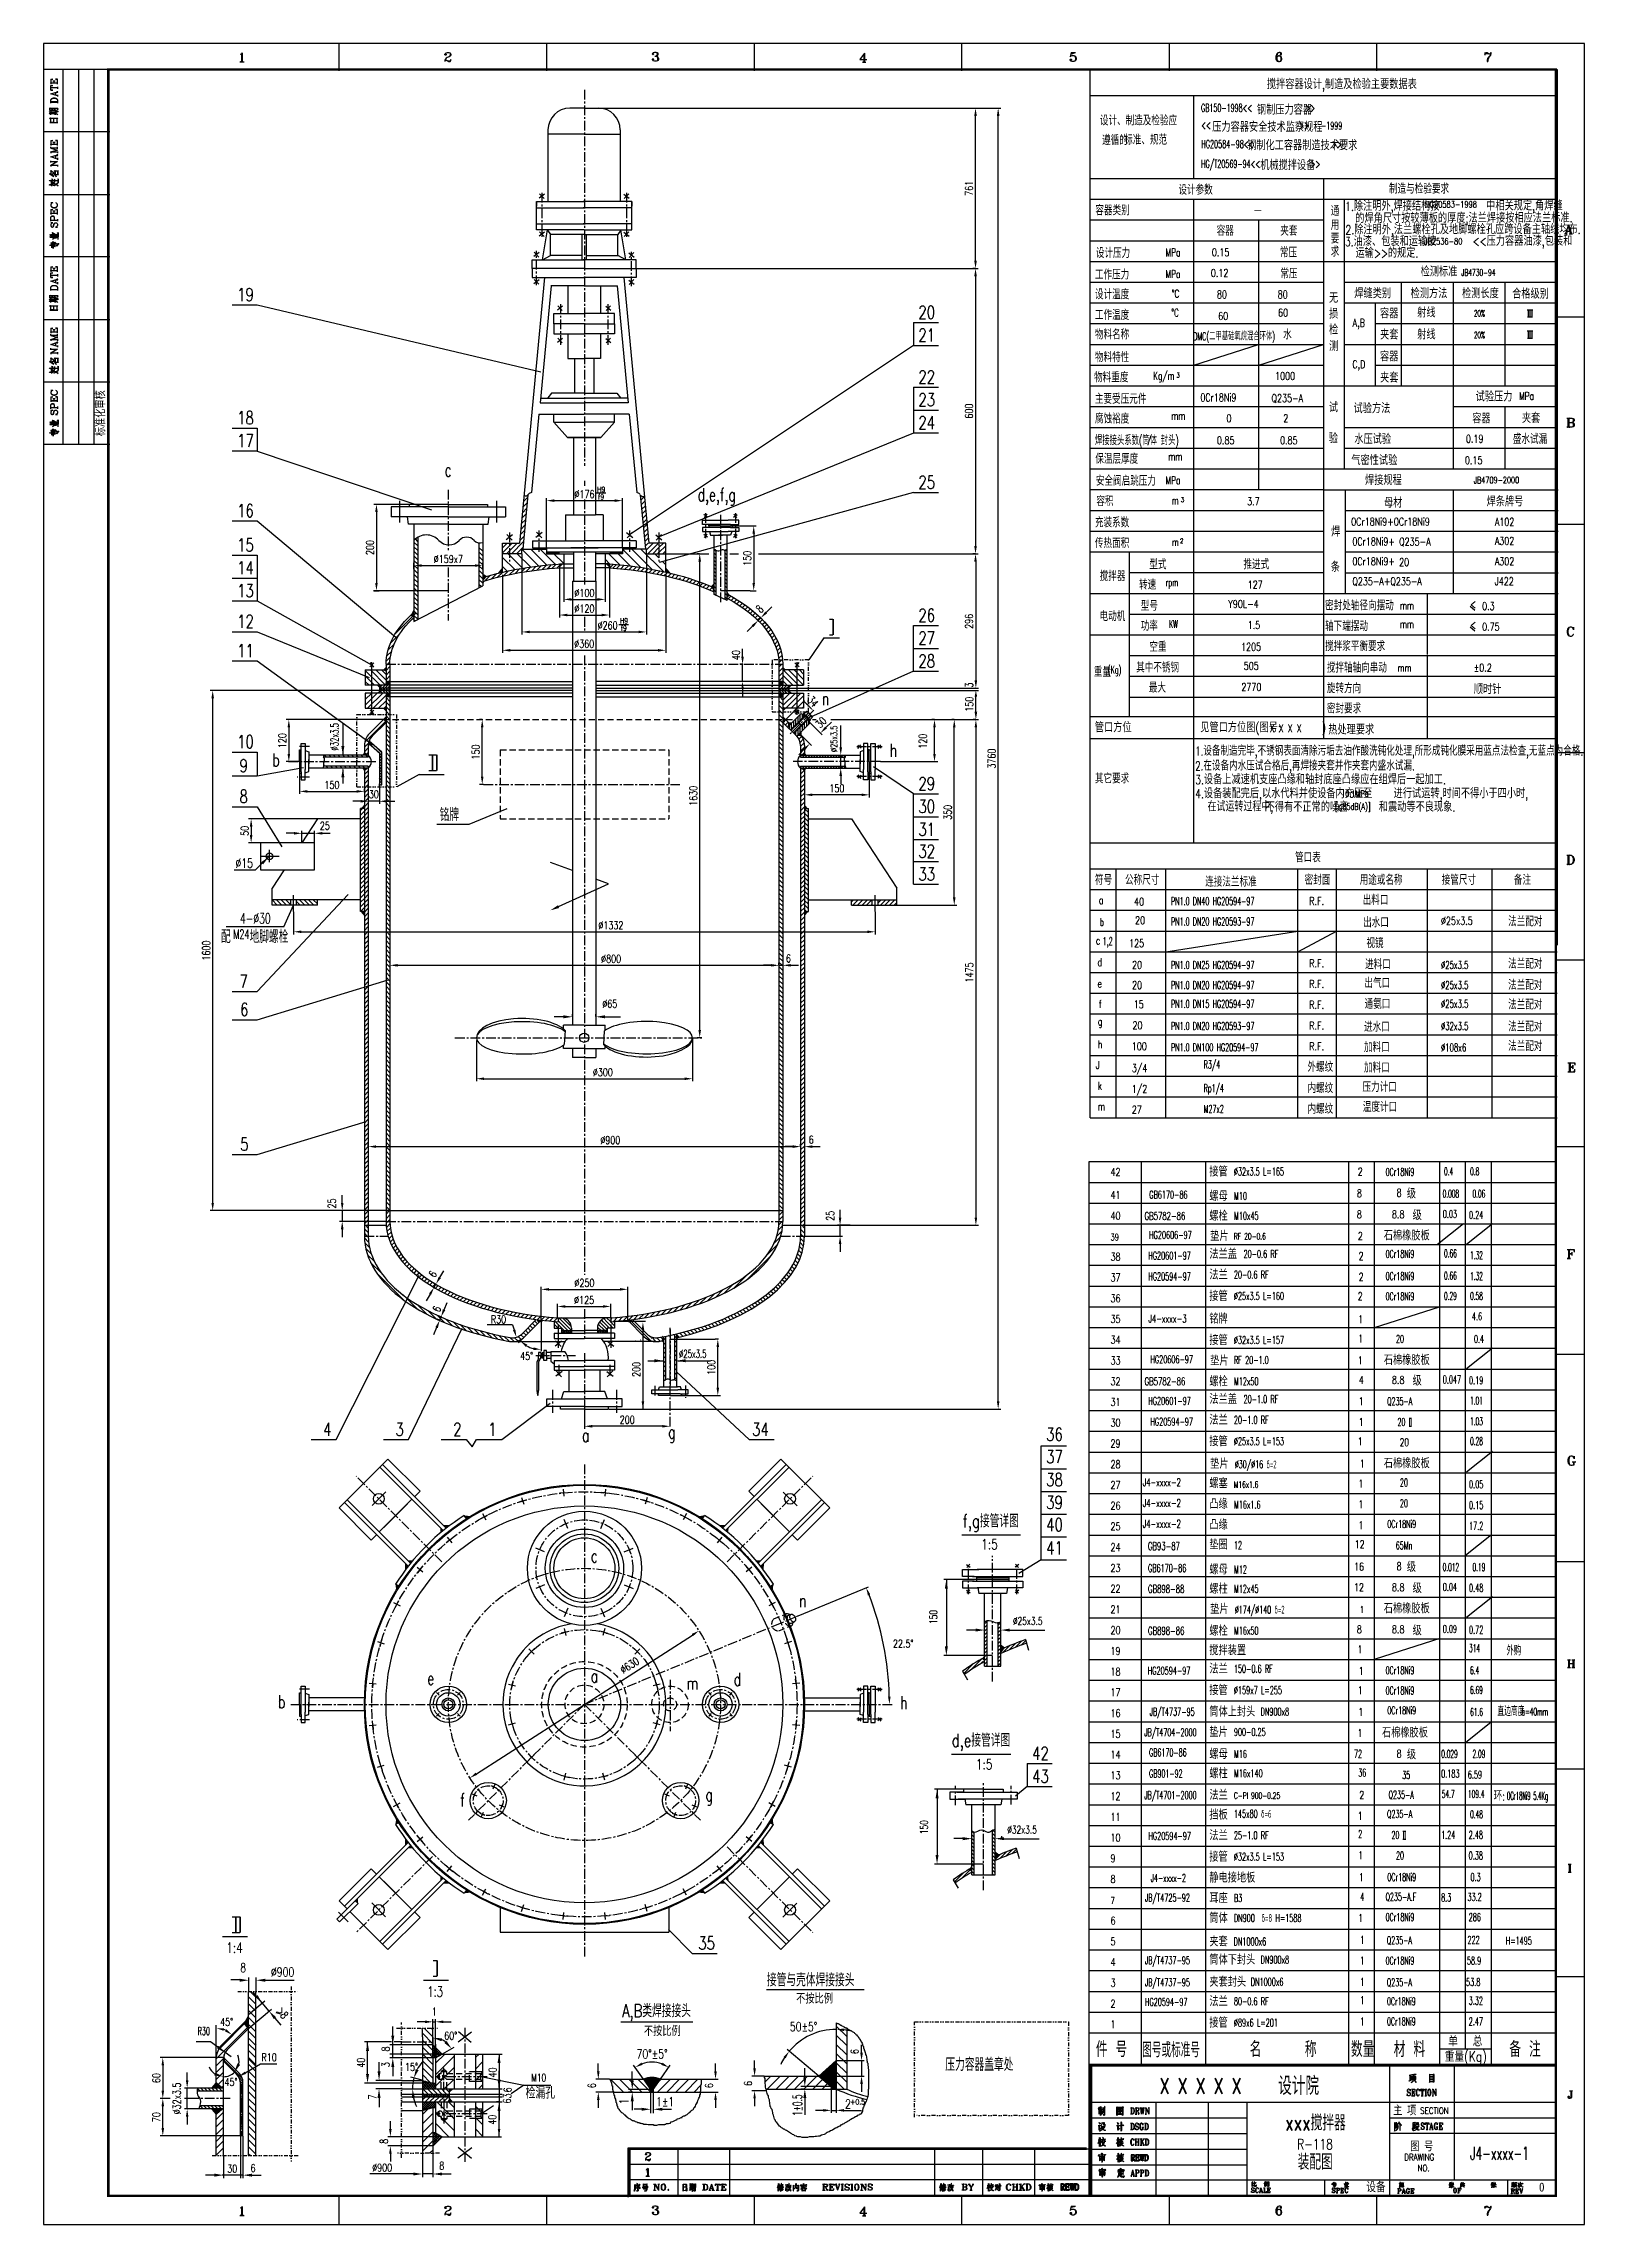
# Model space of a CAD drawing. Extents: x 0 to 1476, y -3 to 841.
# Drawn here: x 0 to 594, y 0 to 841 of the extents above; entities that cross this region are included whole.
import ezdxf
from ezdxf.enums import TextEntityAlignment as Align

# ---------------------------------------------------------------- set-up
doc = ezdxf.new("R2010")
doc.units = 0
doc.header["$LTSCALE"] = 3
doc.header["$MEASUREMENT"] = 0
for name, pattern in [('CENTER', [2, 1.25, -0.25, 0.25, -0.25]), ('DASHED', [1.2, 0.8, -0.4]), ('DIVIDE', [1.25, 0.5, -0.25, 0, -0.25, 0, -0.25])]:
    doc.linetypes.add(name, pattern=pattern)
doc.layers.get('0').update_dxf_attribs({"linetype": 'CONTINUOUS'})
doc.layers.get('DEFPOINTS').update_dxf_attribs({"linetype": 'CONTINUOUS'})
for name, color, linetype in [('1', 2, 'CONTINUOUS'), ('2', 1, 'CONTINUOUS'), ('3', 2, 'CENTER'), ('4', 2, 'CENTER'), ('5', 4, 'DASHED'), ('6', 6, 'DIVIDE'), ('BORDER', 7, 'CONTINUOUS'), ('LAYER1', 2, 'CONTINUOUS')]:
    doc.layers.add(name, color=color, linetype=linetype)
doc.styles.add('HEAD', font='ROMANT.SHX', dxfattribs={"width": 0.8, "height": 3.5, "bigfont": 'hztxt.shx'})
doc.styles.add('HZTXT', font='romans', dxfattribs={"width": 0.75, "bigfont": 'HZTXT'})
doc.styles.add('ROMANS', font='romans')
doc.styles.get("Standard").update_dxf_attribs({"font": 'simplex', "width": 0.75, "bigfont": 'hztxt'})
doc.dimstyles.get("Standard").update_dxf_attribs({"dimtxt": 3, "dimasz": 3, "dimexe": 1, "dimexo": 0.06, "dimgap": 1, "dimtad": 1, "dimzin": 0, "dimtxsty": 'STANDARD', "dimcen": 0.09, "dimclrd": 3, "dimclre": 3, "dimclrt": 3, "dimazin": 3, "dimtfac": 0.051429, "dimtofl": 0, "dimtmove": 0, "dimatfit": 3, "dimtolj": 1, "dimtzin": 0})
pattern_1 = [(135, (-2729.92126, -157.26934), (-0.53033009, -0.53033009), [])]
pattern_2 = [(45, (-2729.9213, -157.2693), (-0.8838835, 0.8838835), [])]
pattern_3 = [(135, (-2729.9213, -157.2693), (-0.8838835, -0.8838835), [])]

msp = doc.modelspace()

# ---------------------------------------------------------------- texts
at = {"style": 'HZTXT', "width": 0.75}
msp.add_text('标准化审核', height=3.5, rotation=90, dxfattribs=at).set_placement((23.73686, 689.60071))
for s, height, style, width, p in [('0Cr18Ni9+0Cr18Ni9', 3, 'ROMANS', 0.75, (504.117, 655.14183)), ('A102', 3, 'ROMANS', 0.75, (559.45109, 655.06052)), ('0Cr18Ni9+', 3, 'ROMANS', 0.75, (504.55979, 647.48918)), ('Q235-A', 3, 'ROMANS', 0.75, (522.58176, 647.40787)), ('A302', 3, 'ROMANS', 0.75, (559.45109, 647.72891)), ('0Cr18Ni9+', 3, 'ROMANS', 0.75, (504.55979, 639.81751)), ('20', 3, 'ROMANS', 0.75, (522.58176, 639.5343)), ('A302', 3, 'ROMANS', 0.75, (559.45109, 639.85535)), ('Q235-A+Q235-A', 3, 'ROMANS', 0.75, (504.55979, 632.14582)), ('J422', 3, 'ROMANS', 0.75, (559.45109, 632.18367)), ('接管与壳体焊接接头', 5, 'HZTXT', 0.75, (278.83606, 91.7967)), ('A,B类焊接接头', 5, 'HZTXT', 0.75, (222.9478, 79.88249)), ('不按比例', 3.5, 'HZTXT', 0.75, (290.12325, 85.19543)), ('不按比例', 3.5, 'HZTXT', 0.75, (231.42993, 72.67039)), ('压力容器盖章处', 5, 'HZTXT', 0.75, (347.62922, 59.16126)), ('+0.5', 2, 'ROMANS', 0.75, (310.99548, 46.28182)), ('主 项', 3.5, 'HZTXT', 0.75, (520.3126, 42.05274)), ('SECTION', 2.5, 'HEAD', 0.8, (530.68529, 42.58789)), ('DRAWING', 2.5, 'HEAD', 0.8, (524.58444, 24.65397)), ('图 号', 3.5, 'HZTXT', 0.75, (526.84904, 28.22482)), ('NO.', 2.5, 'HEAD', 0.8, (529.70796, 20.4619))]:
    msp.add_text(s, height=height, dxfattribs=dict(style=style, width=width)).set_placement(p)
at = {"color": 3, "linetype": 'BYBLOCK', "width": 0.65}
msp.add_text('%%c32x3.5', height=3, rotation=90, dxfattribs=at).set_placement((112.1345, 573.64778), align=Align.MIDDLE)
at = {"color": 3, "linetype": 'BYBLOCK'}
for s, height, width, p in [('%%c15', 3.5, 0.75, (77.34, 524.93911)), ('%%c25x3.5', 3, 0.65, (250.25735, 335.71707)), ('%%c25x3.5', 3, 0.7, (379.38568, 232.68805)), ('%%c32x3.5', 3, 0.7, (377.20886, 152.24443)), ('%%c900', 3.5, 0.75, (92.14006, 97.29198))]:
    msp.add_text(s, height=height, dxfattribs=dict(at, width=width)).set_placement(p, align=Align.MIDDLE)
for s, height, width, p in [('%%c65', 3, 0.75, (218.25835, 469.19428)), ('8', 3.5, 0.75, (76.92846, 97.25933)), ('R30', 3, 0.6, (61.74354, 73.02664))]:
    msp.add_text(s, height=height, dxfattribs=dict(at, width=width)).set_placement(p, align=Align.CENTER)
at = {"color": 3, "linetype": 'BYBLOCK', "width": 0.7}
for p in [(344.52375, 234.24009), (340.94692, 153.15925)]:
    msp.add_text('150', height=3, rotation=90, dxfattribs=at).set_placement(p, align=Align.CENTER)
at = {"color": 3, "linetype": 'BYBLOCK', "style": 'HZTXT', "width": 0.7}
msp.add_text('M10', height=3, dxfattribs=at).set_placement((190.86705, 56.58588), align=Align.MIDDLE)
at = {"color": 3, "linetype": 'BYBLOCK', "attachment_point": 5}
for s, insert, char_height, rotation in [('\\A1;8', (276.06287, 622.96555), 3, 45.12499898), ('296', (356.77742, 618.17547), 3, 90), ('3', (356.80713, 593.60909), 3, 90), ('150', (356.90691, 586.24207), 3, 90), ('\\A1;30', (299.70678, 579.21774), 3, 45), ('\\A1;∅25x3.5', (304.67767, 572.88268), 2.5, 90), ('\\A1;120', (338.96363, 571.9672), 3, 90), ('200', (228.54357, 329.68334), 3, 90), ('>8', (92.08068, 81.58607), 3, 308.59045828), ('8', (131.87874, 67.61416), 3, 90), ('40', (122.37845, 62.34813), 3, 90), ('\\A1;3', (131.89881, 61.5661), 3, 90), ('\\A1;15°', (141.82524, 60.71951), 3, 0.52678128), ('40', (173.08396, 58.60522), 3, 90), ('\\A1;60', (43.43816, 56.44197), 3, 90), ('\\A1;6', (178.87094, 51.86131), 3, 90), ('\\A1;7', (126.80503, 49.1444), 3, 90), ('\\A1;6', (178.62124, 47.55868), 3, 90), ('\\A1;3', (178.71935, 49.56718), 3, 90), ('40', (172.95748, 40.3794), 3, 90)]:
    msp.add_mtext(s, dxfattribs=dict(at, insert=insert, char_height=char_height, rotation=rotation))
at = {"color": 3, "linetype": 'BYBLOCK', "char_height": 3}
for s, insert, attachment_point in [('\\A1;25', (108.39006, 539.35894), 5), ('%%c800', (218.77227, 488.04976), 5), ('6', (287.14058, 488.19332), 5), ('\\A1;6', (295.92376, 418.31348), 5), ('\\A1;R30', (175.37279, 348.97852), 5), ('45%%d', (186.20788, 334.91502), 5), ('\\A1;22.5°', (331.39568, 223.96638), 5), ('45%%d', (70.553, 78.07835), 5), ('\\A1;60°', (154.43845, 72.72662), 4), ('\\A1;R10', (86.93176, 64.40174), 5), ('45%%d', (72.23571, 54.88567), 5), ('30', (72.73656, 21.48783), 5), ('6', (80.73664, 21.68889), 5), ('%%c900', (130.50486, 21.87369), 5), ('8', (153.49512, 22.6264), 5)]:
    msp.add_mtext(s, dxfattribs=dict(at, insert=insert, attachment_point=attachment_point))
at = {"linetype": 'BYBLOCK', "char_height": 3.5, "attachment_point": 5, "style": 'HZTXT'}
for s, insert in [('50%%p5%%d', (292.97335, 76.23693)), ('70%%D%%P5%%D', (234.56877, 65.72321)), ('\\A1;2', (310.12409, 46.38837))]:
    msp.add_mtext(s, dxfattribs=dict(at, insert=insert))
at = {"color": 3, "linetype": 'BYBLOCK', "insert": (223.74107, 47.39862), "char_height": 3.5, "attachment_point": 5, "rotation": 90, "style": 'HZTXT'}
msp.add_mtext('\\A1;1', dxfattribs=at)
at = {"color": 3, "linetype": 'BYBLOCK', "insert": (239.57566, 47.30563), "char_height": 3.5, "attachment_point": 5, "style": 'HZTXT'}
msp.add_mtext('\\A1;1±1', dxfattribs=at)
at = {"layer": '1', "style": 'HZTXT'}
for s, height, width, p in [('搅拌容器设计,制造及检验主要数据表', 3.5, 0.75, (471.59594, 823.50739)), ('GB150-1998<<              >>', 3, 0.6, (446.20095, 814.72025)), ('钢制压力容器', 3.5, 0.75, (467.7748, 813.65517)), ('设计、制造及检验应', 3.5, 0.7, (407.21914, 809.49895)), ('<<                           >>', 3, 0.55, (446.28652, 808.0381)), ('压力容器安全技术监察规程', 3.5, 0.75, (450.51717, 807.01791)), ('-1999', 3, 0.6, (492.49265, 807.82871)), ('遵循的', 3.5, 0.7, (408.06285, 801.91124)), ('标准、规范', 3.5, 0.7, (416.59619, 802.04718)), ('HG20584-98<<                        >>', 3, 0.55, (446.28652, 800.73142)), ('钢制化工容器制造技术要求', 3.5, 0.75, (463.96714, 799.93234)), ('HG/T20569-94<<             >>', 3, 0.6, (446.26668, 793.11944)), ('机械搅拌设备', 3.5, 0.75, (469.03339, 792.28376)), ('设计参数', 3.5, 0.7, (437.51942, 782.75672)), ('制造与检验要求', 3.5, 0.7, (518.67368, 783.17332)), ('容器类别', 3.5, 0.7, (405.48558, 774.84957)), ('一', 3, 0.7, (466.6917, 774.65903)), ('通', 3.5, 0.7, (496.21765, 774.61586)), ('容器', 3.5, 0.7, (452.2396, 766.95254)), ('夹套', 3.5, 0.7, (476.76101, 766.95254)), ('用', 3.5, 0.7, (496.21765, 769.19613)), ('要', 3.5, 0.7, (496.21765, 763.95888)), ('设计压力', 3.5, 0.7, (405.65648, 758.36969)), ('MPa', 3, 0.7, (432.50188, 758.96331)), ('0.15', 3, 0.75, (450.39752, 758.9948)), ('常压', 3.5, 0.7, (476.61576, 758.60147)), ('求', 3.5, 0.7, (496.21765, 758.91949)), ('工作压力', 3.5, 0.7, (405.30441, 750.06188)), ('MPa', 3, 0.7, (432.50188, 750.6555)), ('0.12', 3, 0.75, (450.01798, 751.05504)), ('常压', 3.5, 0.7, (476.78297, 750.41743)), ('设计温度', 3.5, 0.7, (405.30441, 742.44626)), ('%%DC', 3, 0.7, (434.89719, 743.03988)), ('80', 3, 0.75, (452.35374, 742.75438)), ('80', 3, 0.75, (475.77768, 742.75438)), ('工作温度', 3.5, 0.7, (405.30441, 734.4902)), ('%%DC', 3, 0.7, (434.71916, 735.70873)), ('60', 3, 0.75, (452.83258, 734.45373)), ('60', 3, 0.75, (475.89292, 735.71558)), ('物料名称', 3.5, 0.7, (405.30955, 726.9593)), ('DMC(二甲基硅氧烷混合环体)', 3, 0.6, (443.18569, 726.60269)), ('水', 3.5, 0.7, (477.88183, 726.95768)), ('物料特性', 3.5, 0.7, (405.30955, 718.19003)), ('Kg/m', 3, 0.7, (427.73121, 711.37939)), ('物料重度', 3.5, 0.7, (404.98601, 710.43078)), ('3', 1.8, 0.75, (436.69697, 712.207)), ('1000', 3, 0.75, (474.74899, 711.3298)), ('MPa', 3, 0.7, (568.84043, 703.63599)), ('腐蚀裕度', 3.5, 0.7, (405.30955, 694.49734)), ('主要受压元件', 3.5, 0.7, (405.30955, 702.11296)), ('0Cr18Ni9', 3, 0.75, (445.96181, 703.03032)), ('Q235-A', 3, 0.75, (473.40778, 702.75438)), ('焊接接头系数(筒体 封头)', 3.5, 0.6, (405.30955, 686.18953)), ('/', 2.5, 0.5, (425.52261, 686.91425)), ('mm', 3, 0.7, (434.77026, 695.97269)), ('0', 3, 0.75, (456.0168, 695.00429)), ('2', 3, 0.75, (477.91517, 695.00429)), ('0.19', 3, 0.75, (548.34137, 687.10803)), ('盛水试漏', 3.5, 0.7, (566.43788, 686.6197)), ('保温层厚度', 3.5, 0.7, (405.46238, 679.01243)), ('mm', 3, 0.7, (433.62233, 680.29488)), ('0.85', 3, 0.75, (452.33907, 686.51397)), ('0.85', 3, 0.75, (476.68289, 686.51397)), ('0.15', 3, 0.75, (547.95913, 678.83218)), ('安全阀启跳压力', 3.5, 0.7, (405.65905, 670.52198)), ('MPa', 3, 0.7, (432.50188, 671.11559)), ('容积', 3.5, 0.7, (405.86538, 662.68407)), ('m', 3, 0.7, (434.92657, 663.28016)), ('3', 1.8, 0.75, (438.37643, 664.22507)), ('3.7', 3, 0.75, (463.97675, 662.97686)), ('充装系数', 3.5, 0.7, (405.30955, 654.46991)), ('传热面积', 3.5, 0.7, (405.30955, 646.48848)), ('m', 3, 0.7, (434.99043, 647.29078)), ('2', 1.8, 0.75, (438.08062, 648.32058)), ('型式', 3.5, 0.7, (426.28169, 638.31591)), ('推进式', 3.5, 0.7, (462.57777, 638.31591)), ('搅拌器', 3.5, 0.7, (407.11052, 633.76508)), ('转速', 3.5, 0.7, (422.31543, 630.45544)), ('rpm', 3, 0.55, (432.59553, 631.73177)), ('127', 3, 0.75, (464.19762, 630.81516)), ('型号', 3.5, 0.7, (422.9749, 622.31009)), ('Y90L-4', 3, 0.75, (456.76718, 623.37791)), ('密封处轴径向摆动', 3.5, 0.7, (494.04514, 622.46489)), ('mm', 3, 0.7, (522.90411, 622.82147)), ('<', 3, 0.75, (549.99663, 623.2579)), ('0.3', 3, 0.75, (554.57381, 622.57457)), ('电动机', 3.5, 0.7, (407.11052, 618.32902)), ('功率', 3.5, 0.7, (422.9749, 614.59206)), ('KW', 3, 0.6, (433.85552, 615.65323)), ('1.5', 3, 0.75, (464.19748, 615.29654)), ('轴下端摆动', 3.5, 0.7, (494.04514, 614.50945)), ('mm', 3, 0.7, (522.90411, 615.59452)), ('<', 3, 0.75, (549.99663, 615.30247)), ('0.75', 3, 0.75, (554.57381, 614.61913)), ('空重', 3.5, 0.7, (426.29333, 606.50492)), ('1205', 3, 0.75, (461.63975, 606.87208)), ('搅拌浆平衡要求', 3.5, 0.7, (494.04514, 606.74704)), ('重量', 3.5, 0.7, (404.89822, 596.84733)), ('(Kg)', 3, 0.6, (410.2491, 598.03763)), ('其中不锈钢', 3.5, 0.7, (421.20947, 598.52628)), ('505', 3, 0.75, (462.67487, 599.51574)), ('搅拌轴轴向串动', 3.5, 0.7, (494.72754, 598.46489)), ('mm', 3, 0.7, (521.9569, 598.82147)), ('%%p0.2', 3, 0.75, (551.37338, 598.86635)), ('最大', 3.5, 0.7, (426.07795, 590.75192)), ('2770', 3, 0.75, (461.75605, 591.36529)), ('旋转方向', 3.5, 0.7, (494.72754, 590.50945)), ('顺时针', 3.5, 0.75, (551.37338, 590.17272)), ('密封要求', 3.5, 0.7, (494.72754, 582.74704)), ('2.在设备内水压试合格后,再焊接夹套并作夹套内盛水试漏.', 3.5, 0.7, (443.95731, 560.71263)), ('1.设备制造完毕,不锈钢表面清除污垢去油作酸洗钝化处理,所形成钝化膜采用蓝点法检查,无蓝点为合格.', 3.5, 0.7, (443.95731, 566.44008)), ('其它要求', 3.5, 0.7, (405.30955, 555.73514)), ('3.设备上减速机支座凸缘和轴封底座凸缘应在组焊后一起加工.', 3.5, 0.75, (443.95731, 555.43392)), ('铭牌', 5, 0.75, (152.66795, 541.15567)), ('4.设备装配完后,以水代料并使设备内充压至    进行试运转,时间不得小于四小时,', 3.5, 0.75, (443.95731, 550.03255)), ('在试运转过程中,', 3.42, 0.75, (448.69394, 544.95394)), ('不得有不正常的噪音      和震动等不良现象.', 3.5, 0.75, (471.11798, 544.81978)), ('[<85dB(A)]', 2.5, 0.65, (497.82642, 545.52243)), ('0.1MPa', 2.5, 0.6, (501.83414, 550.51674)), (' 管口表', 3.5, 0.7, (480.77546, 525.26528)), ('符号', 3.5, 0.7, (405.30955, 516.62613)), ('公称尺寸', 3.5, 0.7, (416.91133, 516.62613)), ('连接法兰标准', 3.5, 0.7, (447.82809, 515.92495)), ('密封面', 3.5, 0.7, (486.13928, 516.62613)), ('用途或名称', 3.5, 0.7, (507.37486, 516.62613)), ('接管尺寸', 3.5, 0.7, (539.00034, 516.62613)), ('备注', 3.5, 0.7, (566.83651, 516.62613)), ('a', 3, 0.75, (406.81607, 509.18321)), ('40', 3, 0.75, (420.39116, 508.59719)), ('PN1.0 DN40 HG20594-97', 3, 0.6, (434.61884, 508.79573)), ('R.F.', 3, 0.75, (487.93133, 508.81004)), ('出料口', 3.5, 0.7, (508.50743, 508.86743)), ('b', 3, 0.5, (407.24386, 500.71788)), ('1,2', 3, 0.6, (408.30771, 493.34415)), ('20', 3, 0.75, (420.78362, 501.38138)), ('PN1.0 DN20 HG20593-97', 3, 0.6, (434.61884, 500.95379)), ('出水口', 3.5, 0.7, (508.72119, 500.21204)), ('%%c25x3.5', 3, 0.75, (538.69324, 501.21232)), ('法兰配对', 3.5, 0.7, (564.60155, 500.61841)), ('c', 3, 0.75, (405.67853, 493.61117)), ('d', 3, 0.75, (406.27506, 485.24938)), ('125', 3, 0.75, (418.47266, 492.58547)), ('R.F.', 3, 0.75, (487.93133, 484.81004)), (' 进料口', 3.5, 0.7, (507.78169, 484.03947)), ('视镜', 3.5, 0.7, (509.96128, 492.21204)), ('法兰配对', 3.5, 0.7, (564.60155, 484.27328)), ('20', 3, 0.75, (419.60623, 484.20509)), ('20', 3, 0.75, (419.60623, 476.40443)), ('PN1.0 DN25 HG20594-97', 3, 0.6, (434.61884, 484.20509)), ('PN1.0 DN20 HG20594-97', 3, 0.6, (434.61884, 476.40442)), ('R.F.', 3, 0.75, (487.93133, 476.81004)), ('出气口', 3.5, 0.7, (509.22868, 476.83817)), ('%%c25x3.5', 3, 0.65, (538.69324, 484.20509)), ('%%c25x3.5', 3, 0.65, (538.69324, 476.40442)), ('法兰配对', 3.5, 0.7, (564.60155, 476.10071)), ('e', 3, 0.75, (406.27506, 477.0209)), ('f', 3, 0.75, (406.80603, 469.13528)), ('15', 3, 0.75, (420.26875, 468.98928)), ('PN1.0 DN15 HG20594-97', 3, 0.6, (434.61884, 469.18014)), ('R.F.', 3, 0.75, (487.93133, 468.81004)), ('通氨口', 3.5, 0.7, (509.26375, 468.80913)), ('%%c25x3.5', 3, 0.65, (538.69324, 469.1912)), ('法兰配对', 3.5, 0.7, (564.60155, 468.5568)), ('g', 3, 0.75, (406.38263, 462.40604)), ('20', 3, 0.75, (419.76823, 460.89392)), ('PN1.0 DN20 HG20593-97', 3, 0.6, (434.61884, 460.65409)), ('R.F.', 3, 0.75, (487.93133, 460.81004)), ('进水口', 3.5, 0.7, (509.06671, 459.94897)), ('%%c32x3.5', 3, 0.65, (538.69324, 460.5988)), ('法兰配对', 3.5, 0.7, (564.60155, 460.0699)), ('h', 3, 0.75, (406.38263, 453.58571)), ('100', 3, 0.75, (419.50574, 452.78737)), ('PN1.0 DN100 HG20594-97', 3, 0.6, (434.61884, 452.42005)), ('R.F.', 3, 0.75, (487.93133, 452.81004)), ('加料口', 3.5, 0.7, (509.02438, 452.10781)), ('%%c108x6', 3, 0.65, (538.69324, 452.36476)), ('法兰配对', 3.5, 0.7, (564.60155, 452.52599)), ('J', 3, 0.75, (405.59517, 445.58571)), ('3/4', 3, 0.75, (419.50574, 444.39528)), ('R3/4', 3, 0.6, (447.21817, 445.7954)), ('外螺纹', 3.5, 0.7, (487.25816, 444.49535)), ('加料口', 3.5, 0.7, (509.02437, 444.24957)), ('k', 3, 0.75, (406.38263, 437.58571)), ('1/2', 3, 0.75, (419.50574, 436.39528)), ('Rp1/4', 3, 0.6, (447.21817, 436.67984)), ('内螺纹', 3.5, 0.7, (487.25816, 436.32278)), ('压力计口', 3.5, 0.7, (508.464, 436.74751)), ('m', 3, 0.75, (406.38263, 429.58571)), ('27', 3, 0.75, (419.50574, 428.39528)), ('M27x2', 3, 0.6, (447.21817, 428.67984)), ('内螺纹', 3.5, 0.7, (487.25816, 428.32278)), ('温度计口', 3.5, 0.7, (508.58444, 429.07798)), ('42', 3, 0.75, (411.33617, 404.37719)), ('接管', 3.5, 0.75, (449.4179, 404.15343)), ('%%C32x3.5 L=165', 3, 0.55, (458.88245, 404.51953)), ('2', 3, 0.75, (506.60881, 404.44776)), ('0Cr18Ni9', 3, 0.6, (517.35527, 404.3794)), ('0.4', 3, 0.45, (539.87759, 404.56147)), ('0.8', 3, 0.45, (549.93601, 404.56147)), ('41', 3, 0.75, (411.33617, 395.47482)), ('GB6170-86', 3, 0.55, (426.25703, 395.5851)), ('螺母', 3.5, 0.75, (449.4179, 394.6991)), ('M10', 3, 0.55, (458.88245, 395.0652)), ('8', 3, 0.75, (506.32523, 396.1604)), ('8', 3, 0.75, (521.60328, 396.32563)), ('级', 3.5, 0.75, (525.56052, 395.65845)), ('0.008', 3, 0.45, (539.34358, 395.96201)), ('0.06', 3, 0.45, (550.85237, 395.96201)), ('40', 3, 0.75, (411.33617, 387.47482)), ('GB5782-86', 3, 0.65, (424.4376, 387.40786)), ('螺栓', 3.5, 0.75, (449.4179, 387.06998)), ('M10x45', 3, 0.55, (458.88245, 387.43608)), ('8', 3, 0.75, (506.27974, 387.98316)), ('8.8', 3, 0.75, (519.82009, 387.98316)), ('级', 3.5, 0.75, (527.78949, 387.31597)), ('0.03', 3, 0.5, (539.39996, 388.13982)), ('0.24', 3, 0.55, (549.54877, 387.78731)), ('39', 2.5, 0.75, (411.33617, 379.47482)), ('HG20606-97', 3, 0.55, (426.18857, 380.06618)), ('垫片', 3.5, 0.75, (449.75497, 379.26398)), ('RF 20-0.6', 2.5, 0.55, (458.88245, 379.80821)), ('2', 3, 0.75, (506.67482, 379.68304)), ('石棉橡胶板', 3.5, 0.75, (516.67173, 379.48549)), ('38', 3, 0.75, (411.33617, 371.65848)), ('HG20601-97', 3, 0.55, (425.85777, 372.06458)), ('法兰盖', 3.5, 0.75, (449.4179, 372.39292)), ('20-0.6 RF', 3, 0.55, (462.60779, 372.75902)), ('2', 3, 0.75, (506.97979, 371.89921)), ('0Cr18Ni9', 3, 0.6, (517.35527, 372.75314)), ('0.66', 3, 0.45, (539.87759, 372.9352)), ('1.32', 3, 0.45, (549.93601, 372.19063)), ('37', 3, 0.75, (411.33617, 363.65848)), ('HG20594-97', 3, 0.55, (425.85777, 364.06458)), ('法兰', 3.5, 0.75, (449.4179, 364.39292)), ('20-0.6 RF', 3, 0.55, (458.88245, 364.75902)), ('2', 3, 0.75, (506.97979, 363.89921)), ('0Cr18Ni9', 3, 0.6, (517.35527, 364.19414)), ('0.66', 3, 0.45, (539.87759, 364.37621)), ('1.32', 3, 0.45, (549.93601, 364.19063)), ('36', 3, 0.75, (411.33617, 355.65848)), ('接管', 3.5, 0.75, (449.4179, 356.15343)), ('%%C25x3.5 L=160', 3, 0.55, (458.88245, 356.51953)), ('2', 3, 0.75, (506.60881, 356.44776)), ('0Cr18Ni9', 3, 0.6, (517.35527, 356.3794)), ('0.29', 3, 0.45, (539.87759, 356.56147)), ('0.58', 3, 0.45, (549.93601, 356.56147)), ('35', 3, 0.75, (411.33617, 347.65848)), ('J4-xxxx-3', 3, 0.65, (425.93796, 347.75098)), ('铭牌', 3.5, 0.75, (449.4179, 347.40951)), ('1', 3, 0.6, (506.97979, 347.50811)), ('4.6', 3, 0.5, (550.63575, 348.64303)), ('34', 3, 0.75, (411.33617, 339.65848)), ('接管', 3.5, 0.75, (449.4179, 339.15238)), ('%%c32x3.5 L=157', 3, 0.55, (458.88245, 339.51848)), ('1', 3, 0.6, (507.0076, 340.04331)), ('20', 3, 0.6, (521.39451, 339.97359)), ('0.4', 3, 0.5, (551.40667, 339.97359)), ('33', 3, 0.75, (411.33617, 331.65848)), ('HG20606-97', 3, 0.55, (426.68478, 332.06618)), ('垫片', 3.5, 0.75, (449.75497, 331.26398)), ('RF 20-1.0', 3, 0.55, (458.88245, 331.80821)), ('1', 3, 0.75, (506.67482, 331.68304)), ('石棉橡胶板', 3.5, 0.75, (516.67173, 331.48549)), ('32', 3, 0.75, (411.33617, 323.65848)), ('GB5782-86', 3, 0.65, (424.4376, 323.59312)), ('螺栓', 3.5, 0.75, (449.4179, 323.25524)), ('法兰盖', 3.5, 0.75, (449.4179, 316.39292)), ('M12x50', 3, 0.55, (458.88245, 323.62134)), ('20-1.0 RF', 3, 0.55, (462.60779, 316.75902)), ('4', 3, 0.75, (507.02482, 324.16842)), ('8.8', 3, 0.75, (519.82009, 324.16842)), ('级', 3.5, 0.75, (527.78949, 323.50124)), ('0.047', 3, 0.5, (539.39996, 324.32508)), ('0.19', 3, 0.55, (549.54877, 323.97257)), ('31', 3, 0.75, (411.33617, 315.65848)), ('HG20601-97', 3, 0.55, (425.85777, 316.06458)), ('法兰', 3.5, 0.75, (449.4179, 308.39292)), ('20-1.0 RF', 3, 0.55, (458.88245, 308.75902)), ('1', 3, 0.75, (506.97979, 315.89921)), ('Q235-A', 3, 0.6, (517.93792, 315.89921)), ('1.01', 3, 0.45, (549.93601, 316.19063)), ('1.03', 3, 0.45, (549.93601, 308.19063)), ('30', 3, 0.75, (411.33617, 307.65848)), ('HG20594-97', 3, 0.55, (426.68477, 308.06458)), ('接管', 3.5, 0.75, (449.4179, 300.15343)), ('%%C25x3.5 L=153', 3, 0.55, (458.88245, 300.51953)), ('1', 3, 0.75, (506.60881, 300.44776)), ('1', 3, 0.75, (506.97979, 307.89921)), ('20 II', 3, 0.6, (521.92416, 307.89921)), ('20', 3, 0.7, (522.79206, 300.13187)), ('0.28', 3, 0.45, (549.93601, 300.56147)), ('29', 3, 0.75, (411.33617, 299.65848)), ('28', 3, 0.75, (411.33617, 291.65848)), ('垫片', 3.5, 0.75, (449.75497, 291.44603)), ('%%c30/%%c16 δ=2', 3, 0.6, (459.21952, 291.58357)), ('1', 3, 0.75, (507.41989, 291.86509)), ('石棉橡胶板', 3.5, 0.75, (516.67173, 291.66754)), ('27', 3, 0.75, (411.33617, 283.65848)), ('J4-xxxx-2', 3, 0.65, (423.74599, 284.67569)), ('螺塞', 3.5, 0.75, (449.4179, 283.9637)), ('M16x1.6', 2.5, 0.55, (458.88245, 284.05055)), ('1', 3, 0.75, (506.90379, 284.1604)), ('20', 3, 0.6, (522.88865, 284.58591)), ('0.05', 3, 0.55, (549.54877, 283.87208)), ('26', 3, 0.75, (411.33617, 275.65848)), ('J4-xxxx-2', 3, 0.65, (423.74599, 276.67569)), ('凸缘', 3.5, 0.75, (449.4179, 275.9637)), ('M16x1.6', 3, 0.55, (458.88245, 276.05055)), ('1', 3, 0.75, (506.90379, 276.1604)), ('20', 3, 0.6, (522.88865, 276.58591)), ('0.15', 3, 0.55, (549.54877, 275.87208)), ('25', 3, 0.75, (411.33617, 267.65848)), ('J4-xxxx-2', 3, 0.65, (423.74599, 268.67569)), ('凸缘', 3.5, 0.75, (449.4179, 267.9637)), ('1', 3, 0.75, (506.90379, 268.1604)), ('0Cr18Ni9', 3, 0.6, (518.04572, 268.58591)), ('17.2', 3, 0.55, (549.54877, 267.87208)), ('24', 3, 0.75, (411.33617, 259.65848)), ('GB93-87', 3, 0.65, (425.71461, 260.0615)), ('垫圈', 3.5, 0.75, (449.4179, 260.28354)), ('12', 3, 0.55, (458.88245, 260.42108)), ('12', 3, 0.75, (505.42778, 260.77801)), ('65Mn', 3, 0.6, (521.27236, 260.32187)), ('23', 3, 0.75, (411.33617, 251.65848)), ('GB6170-86', 3, 0.55, (425.76082, 251.5851)), ('螺母', 3.5, 0.75, (449.4179, 250.6991)), ('M12', 3, 0.55, (458.88245, 251.0652)), ('16', 3, 0.75, (505.20763, 252.1604)), ('8', 3, 0.75, (521.60328, 252.32563)), ('级', 3.5, 0.75, (525.56052, 251.65845)), ('0.012', 3, 0.45, (539.34358, 251.96201)), ('0.19', 3, 0.45, (550.85237, 251.96201)), ('22', 3, 0.75, (411.33617, 243.65848)), ('GB898-88', 3, 0.65, (425.76082, 243.5851)), ('螺柱', 3.5, 0.75, (449.4179, 243.24722)), ('M12x45', 3, 0.55, (458.88245, 243.61332)), ('12', 3, 0.75, (505.16215, 244.1604)), ('8.8', 3, 0.75, (519.82009, 244.1604)), ('级', 3.5, 0.75, (527.78949, 243.49322)), ('0.04', 3, 0.5, (539.39996, 244.31706)), ('0.48', 3, 0.55, (549.54877, 243.96455)), ('21', 3, 0.75, (411.33617, 235.65848)), ('垫片', 3.5, 0.75, (449.75497, 235.44603)), ('%%c174/%%c140 δ=2', 3, 0.6, (459.21952, 235.58357)), ('1', 2.5, 0.75, (507.41989, 235.86509)), ('石棉橡胶板', 3.5, 0.75, (516.67173, 235.66754)), ('20', 3, 0.75, (411.33617, 227.65848)), ('GB898-86', 3, 0.65, (425.76082, 227.40786)), ('螺栓', 3.5, 0.75, (449.4179, 227.06998)), ('M16x50', 3, 0.55, (458.88245, 227.43608)), ('8', 3, 0.75, (506.27974, 227.98316)), ('8.8', 3, 0.75, (519.82009, 227.98316)), ('级', 3.5, 0.75, (527.78949, 227.17673)), ('0.09', 3, 0.5, (539.39996, 228.13982)), ('0.72', 3, 0.55, (549.54877, 227.78731)), ('19', 3, 0.75, (411.33617, 219.65848)), ('搅拌装置', 3.5, 0.75, (449.4179, 219.5395)), ('1', 3, 0.75, (506.54135, 220.23159)), ('314', 3, 0.45, (549.52729, 220.71402)), ('外购', 3.5, 0.6, (563.96884, 219.43532)), ('18', 3, 0.75, (411.33617, 211.65848)), ('HG20594-97', 3, 0.55, (425.69236, 212.06458)), ('法兰', 3.5, 0.75, (449.4179, 212.39292)), ('150-0.6 RF', 3, 0.55, (458.88245, 212.75902)), ('1', 3, 0.75, (506.97979, 211.89921)), ('0Cr18Ni9', 3, 0.6, (517.35527, 212.15624)), ('6.4', 3, 0.45, (549.93601, 212.19063)), ('17', 3, 0.75, (411.33617, 203.65848)), ('接管', 3.5, 0.75, (449.4179, 204.15343)), ('%%C159x7 L=255', 3, 0.55, (458.88245, 204.51953)), ('1', 3, 0.75, (506.60881, 204.44776)), ('0Cr18Ni9', 3, 0.6, (517.35527, 204.3899)), ('6.69', 3, 0.45, (549.93601, 204.56147)), ('16', 3, 0.75, (411.33617, 195.65848)), ('JB/T4737-95', 3, 0.55, (426.40606, 196.17292)), ('筒体上封头', 3.5, 0.75, (449.4179, 195.87303)), ('DN900x8', 3, 0.55, (469.1712, 196.23913)), ('1', 3, 0.75, (506.82364, 196.06457)), ('0Cr18Ni9', 3, 0.6, (518.04572, 196.69948)), ('61.6', 3, 0.45, (549.96441, 196.06457)), ('直边高度', 3.5, 0.55, (560.50128, 196.07726)), ('h=40mm', 3, 0.45, (569.7592, 196.23391)), ('15', 3, 0.75, (411.33617, 187.65848)), ('JB/T4704-2000', 3, 0.6, (424.34566, 188.28481)), ('垫片', 3.5, 0.75, (449.4179, 187.99752)), ('900-0.25', 3, 0.55, (458.88245, 188.36361)), ('1', 3, 0.75, (506.54135, 187.95755)), ('石棉橡胶板', 3.5, 0.75, (515.96212, 187.7936)), ('14', 3, 0.75, (411.33617, 179.65848)), ('GB6170-86', 3, 0.6, (426.16508, 180.49421)), ('螺母', 3.5, 0.75, (449.4179, 179.52947)), ('M16', 3, 0.55, (458.88245, 179.89557)), ('72', 3, 0.6, (505.18505, 179.95755)), ('8', 3, 0.75, (521.60328, 180.03652)), ('级', 3.5, 0.75, (525.56052, 179.36934)), ('0.029', 3, 0.45, (538.8183, 179.95755)), ('2.09', 3, 0.45, (550.85237, 179.95755)), ('13', 3, 0.75, (411.33617, 171.65848)), ('GB901-92', 3, 0.6, (426.16508, 172.36488)), ('螺柱', 3.5, 0.75, (449.4179, 172.07759)), ('M16x140', 3, 0.55, (458.88245, 172.44369)), ('36', 3, 0.6, (506.8142, 172.67415)), ('35', 3, 0.6, (523.74498, 171.82822)), ('0.183', 3, 0.5, (538.787, 172.31259)), ('6.59', 3, 0.55, (549.04725, 171.96009)), ('12', 3, 0.75, (411.33617, 163.65848)), ('JB/T4701-2000', 3, 0.6, (424.34566, 164.02741)), ('挡板', 3.5, 0.75, (449.4179, 156.09884)), ('法兰', 3.5, 0.75, (449.4179, 163.74011)), ('C-PI 900-0.25', 2.5, 0.55, (458.88245, 164.10621)), ('145x80 δ=6', 3, 0.55, (458.88245, 156.84671)), ('2', 3, 0.75, (507.22244, 164.06457)), ('Q235-A', 3, 0.6, (518.52327, 164.16313)), ('54.7', 3, 0.45, (539.05756, 164.46307)), ('109.4', 3, 0.45, (549.11596, 164.46307)), (' 环:', 3.5, 0.7, (557.35358, 163.41023)), ('0Cr18Ni9 5.4Kg', 3.0246355, 0.4, (564.14056, 163.76332)), ('11', 3, 0.75, (411.33617, 155.65848)), ('法兰', 3.5, 0.75, (449.4179, 148.14192)), ('25-1.0 RF', 3, 0.55, (458.88245, 148.50802)), ('2', 3, 0.6, (506.8142, 149.0273)), ('1', 3, 0.75, (506.59777, 156.06457)), ('Q235-A', 3, 0.6, (517.91236, 156.74751)), ('20 II', 3, 0.6, (519.60431, 148.62546)), ('1.24', 3, 0.6, (538.787, 148.71565)), ('2.48', 3, 0.5, (549.40652, 148.71565)), ('0.48', 3, 0.45, (549.93601, 156.62714)), ('10', 3, 0.75, (411.33617, 147.65848)), ('HG20594-97', 3, 0.55, (425.90985, 148.28286)), ('接管', 3.5, 0.75, (449.4179, 139.91952)), ('%%c32x3.5 L=153', 3, 0.55, (458.88245, 140.28562)), ('1', 3, 0.6, (507.0076, 140.81044)), ('20', 3, 0.6, (521.39451, 140.74072)), ('0.38', 3, 0.5, (549.40652, 140.74072)), ('9', 3, 0.75, (411.33617, 139.65848)), ('8', 3, 0.75, (411.33617, 131.65848)), ('J4-xxxx-2', 3, 0.6, (426.8267, 132.08748)), ('静电接地板', 3.5, 0.75, (449.4179, 131.86355)), ('1', 3, 0.6, (507.24222, 132.42239)), ('0Cr18Ni9', 3, 0.6, (518.04572, 132.42239)), ('0.3', 3, 0.55, (550.09697, 132.42239)), ('7', 2.5, 0.75, (411.33617, 123.65848)), ('JB/T4725-92', 3, 0.55, (424.58663, 124.46729)), ('耳座', 3.5, 0.75, (449.4179, 123.98375)), ('B3', 3, 0.55, (458.88245, 124.34985)), ('4', 3, 0.6, (507.6015, 124.80485)), ('Q235-A.F', 3, 0.6, (517.35527, 124.80485)), ('8.3', 3, 0.6, (538.787, 124.55748)), ('33.2', 3, 0.5, (548.93609, 124.75263)), ('6', 3, 0.75, (411.33617, 115.65848)), ('筒体', 3.5, 0.75, (449.4179, 116.29036)), ('DN900  δ=8 H=1588', 3, 0.55, (458.88245, 116.65646)), ('1', 3, 0.6, (507.0076, 116.61711)), ('0Cr18Ni9', 3, 0.6, (517.35527, 116.99382)), ('286', 3, 0.55, (549.40652, 116.99382)), ('5', 3, 0.75, (411.33617, 107.65848)), ('夹套', 3.5, 0.75, (449.4179, 107.21223)), ('DN1000x6', 3, 0.55, (458.76807, 107.57833)), ('1', 3, 0.6, (507.6015, 108.25574)), ('Q235-A', 3, 0.6, (517.84186, 108.03837)), ('222', 3, 0.5, (548.93609, 108.20352)), ('H=1495', 3, 0.55, (563.71002, 107.89375)), ('4', 3, 0.75, (411.33617, 99.65848)), ('JB/T4737-95', 3, 0.55, (424.58663, 100.36508)), ('筒体下封头', 3.5, 0.75, (449.4179, 100.22414)), ('DN900x8', 3, 0.55, (469.1712, 100.59024)), ('1', 3, 0.6, (507.6015, 100.2426)), ('0Cr18Ni9', 3, 0.6, (517.35527, 100.2426)), ('58.9', 3, 0.5, (548.72061, 100.2426)), ('3', 3, 0.75, (411.33617, 91.65848)), ('JB/T4737-95', 3, 0.55, (424.58663, 91.81226)), ('夹套封头', 3.5, 0.75, (449.4179, 91.67132)), ('DN1000x6', 3, 0.55, (465.39866, 92.03742)), ('1', 3, 0.6, (507.6015, 92.02255)), ('Q235-A', 3, 0.6, (517.84186, 91.81226)), ('53.8', 3, 0.5, (548.37764, 91.95402)), ('2', 3, 0.75, (411.33617, 83.65848)), ('HG20594-97', 3, 0.55, (424.58663, 84.29408)), ('法兰', 3.5, 0.75, (449.4179, 84.15314)), ('80-0.6 RF', 3, 0.55, (458.88245, 84.51924)), ('1', 3, 0.6, (507.6015, 84.97159)), ('0Cr18Ni9', 3, 0.6, (517.86961, 84.49833)), ('3.32', 3, 0.5, (549.40652, 84.72687)), ('1', 3, 0.75, (411.33617, 75.65848)), ('接管', 3.5, 0.75, (449.4179, 75.93073)), ('%%c89x6 L=201', 3, 0.55, (458.88245, 76.29683)), ('1', 3, 0.6, (507.6015, 76.75194)), ('0Cr18Ni9', 3, 0.6, (517.86961, 76.75194)), ('2.47', 3, 0.5, (549.40652, 76.75194)), ('件 号', 6, 0.75, (405.66045, 64.53069)), ('图号或标准号', 5.7, 0.65, (423.55131, 64.45523)), ('名     称', 6, 0.75, (464.9686, 64.53069)), ('数量', 6, 0.75, (504.02259, 64.53069)), ('材 料', 6, 0.75, (520.50875, 64.53069)), ('重量(Kg)', 4, 0.75, (540.14128, 62.75236)), ('单', 4, 0.75, (541.50949, 68.63174)), ('总', 4, 0.75, (550.95013, 68.63174)), ('备 注', 6, 0.75, (565.06781, 64.53079)), ('检漏孔    ', 4.5, 0.7, (185.82907, 48.49128)), ('J4-xxxx-1', 5, 0.6, (549.97988, 24.94445))]:
    msp.add_text(s, height=height, dxfattribs=dict(at, width=width)).set_placement(p)
at = {"layer": '1', "color": 3, "linetype": 'BYBLOCK', "style": 'HZTXT'}
for s, height, width, p in [('1.除注明外,焊接结构按         中相关规定,角焊缝', 3.5, 0.75, (501.75922, 776.51598)), ('的焊角尺寸按较薄板的厚度;法兰焊接按相应法兰标准.', 3.5, 0.75, (505.67398, 771.83064)), ('HG20583-1998', 2.5, 0.75, (532.5763, 777.72118)), ('3.油漆、包装和运输按       <<压力容器油漆,包装和', 3.5, 0.75, (501.67815, 762.88646)), ('2.除注明外,法兰螺栓孔及地脚螺栓孔应跨设备主轴线均布.', 3.5, 0.75, (501.88943, 767.42398)), ('JB2536-80', 2.5, 0.75, (532.26223, 763.47065)), ('运输>>的规定.', 3.5, 0.75, (505.7562, 758.42507)), ('焊接规程', 3.5, 0.75, (509.44432, 670.81076)), ('JB4709-2000', 2.5, 0.6, (551.35631, 671.41672)), ('母材', 3.5, 0.75, (516.76216, 662.08864)), ('焊条牌号', 3.5, 0.75, (556.29659, 662.56546)), ('焊', 3.5, 0.75, (496.37616, 650.95501)), ('条', 3.5, 0.75, (496.19587, 637.3067))]:
    msp.add_text(s, height=height, rotation=0.14625097, dxfattribs=dict(at, width=width)).set_placement(p)
for s, height, width, p in [('检测标准', 3.5, 0.75, (530.84174, 751.23233)), ('JB4730-94', 2.5, 0.55, (546.56748, 751.45912)), ('无', 3.5, 0.75, (495.56604, 741.08633)), ('焊缝类别', 3.5, 0.75, (505.27684, 742.83929)), ('检测方法', 3.5, 0.75, (527.01619, 742.83929)), ('检测长度', 3.5, 0.75, (546.84816, 742.83929)), ('合格级别', 3.5, 0.75, (566.15294, 742.69117)), ('损', 3.5, 0.75, (495.56604, 734.97541)), ('检', 3.5, 0.75, (495.56604, 728.84253)), ('A,B', 3, 0.75, (504.69427, 731.8354)), ('容器', 3.5, 0.75, (515.2239, 735.0553)), ('射线', 3.5, 0.75, (529.5625, 735.45048)), ('20% ', 2.5, 0.5, (551.48016, 735.71008)), ('测', 3.5, 0.75, (495.56604, 722.43977)), ('夹套', 3.5, 0.75, (515.24309, 726.90333)), ('射线', 3.5, 0.75, (529.5625, 727.00074)), ('20% ', 2.5, 0.5, (551.48016, 727.36261)), ('C,D', 3, 0.75, (504.54605, 715.84308)), ('容器', 3.5, 0.75, (515.2239, 718.46618)), ('夹套', 3.5, 0.75, (515.24309, 710.3142)), ('试验压力 ', 3.5, 0.75, (552.0831, 703.02502)), ('试', 3.5, 0.75, (495.472, 698.84049)), ('试验方法', 3.5, 0.75, (505.01057, 698.50139)), ('容器', 3.5, 0.75, (550.75281, 694.55987)), ('夹套', 3.5, 0.75, (569.92429, 694.72887)), ('验', 3.5, 0.75, (495.472, 686.96396)), ('水压试验', 3.5, 0.75, (505.28815, 686.62486)), ('气密性试验', 3.5, 0.75, (504.17788, 678.48759)), ('管口方位', 3.5, 0.75, (405.26579, 575.46378)), ('见管口方位图(图号:        )', 3.5, 0.75, (445.92476, 575.46378)), ('X X X X', 3, 0.75, (472.68809, 575.46378)), ('热处理要求', 3.5, 0.75, (495.27347, 574.586))]:
    msp.add_text(s, height=height, dxfattribs=dict(at, width=width)).set_placement(p)
at = {"layer": '1', "color": 2}
for s, height, width, p in [('19', 5, 0.75, (74.59584, 741.70621)), ('20', 5, 0.75, (337.23319, 734.91884)), ('21', 5, 0.75, (337.23319, 726.10308)), ('22', 5, 0.75, (337.23319, 709.95908)), ('18', 5, 0.75, (74.59584, 694.19189)), ('23', 5, 0.75, (337.23319, 701.14332)), ('17', 5, 0.75, (74.59584, 685.37613)), ('24', 5, 0.75, (337.23319, 692.32756)), ('c', 5, 0.7, (154.60282, 674.04377)), ('25', 5, 0.75, (337.23319, 669.35803)), ('H9', 2, 0.75, (213.41297, 668.07914)), ('f9', 2, 0.75, (213.72858, 665.1969)), ('d,e,f,g', 5, 0.7, (252.12936, 664.52626)), ('16', 5, 0.75, (74.59584, 658.37787)), ('15', 5, 0.75, (74.59584, 645.15423)), ('14', 5, 0.75, (74.59584, 636.33847)), ('13', 5, 0.75, (74.59584, 627.52271)), ('26', 5, 0.75, (337.23319, 618.07186)), ('12', 5, 0.75, (74.59584, 615.67653)), ('H9', 2, 0.75, (222.17889, 617.42175)), ('f9', 2, 0.75, (222.49451, 614.53952)), ('27', 5, 0.75, (337.23319, 609.2561)), ('11', 5, 0.75, (74.59584, 604.38134)), ('28', 5, 0.75, (337.23319, 600.44034)), ('n', 5, 0.7, (300.00941, 585.91422)), ('10', 5, 0.75, (74.59584, 569.25947)), ('9', 5, 0.75, (75.54171, 560.09524)), ('b', 5, 0.7, (88.14375, 562.28028)), ('h', 5, 0.7, (326.17526, 565.99468)), ('29', 5, 0.75, (337.23319, 553.12513)), ('8', 5, 0.75, (75.54171, 548.18817)), ('30', 5, 0.75, (337.23319, 544.30937)), ('31', 5, 0.75, (337.23319, 535.49361)), ('32', 5, 0.75, (337.23319, 527.06592)), ('33', 5, 0.75, (337.23319, 518.25016)), ('4-%%c30', 4, 0.65, (75.7155, 501.64594)), ('配   地脚螺栓', 5, 0.65, (68.38594, 494.12157)), ('7', 5, 0.75, (75.54171, 476.87393)), ('6', 5, 0.75, (75.76441, 466.0087)), ('5', 5, 0.75, (75.76441, 414.07806)), ('4', 5, 0.75, (107.76336, 304.1134)), ('3', 5, 0.75, (135.65559, 304.1134)), ('2', 5, 0.75, (157.88976, 304.1134)), ('1', 5, 0.75, (171.35938, 304.1134)), ('a', 5, 0.7, (207.54764, 301.76454)), ('g', 5, 0.7, (240.76445, 303.08648)), ('34', 5, 0.75, (273.15242, 304.1134)), ('36', 5, 0.75, (386.53456, 302.18926)), ('37', 5, 0.75, (386.53456, 293.53299)), ('38', 5, 0.75, (386.53456, 284.71723)), ('39', 5, 0.75, (386.53456, 275.90147)), ('f,g接管详图', 5, 0.75, (354.37174, 268.77068)), ('40', 5, 0.75, (386.53456, 267.30068)), ('1:5', 4, 0.75, (361.40527, 260.27904)), ('41', 5, 0.75, (386.53456, 258.39753)), ('c', 5, 0.7, (210.90893, 255.26629)), ('n', 5, 0.7, (291.22815, 238.00879)), ('e', 5, 0.7, (147.86591, 208.03525)), ('a', 5, 0.7, (210.90892, 208.94354)), ('d', 5, 0.7, (266.07156, 207.73248)), ('b', 5, 0.7, (90.33778, 199.0402)), ('m', 5, 0.7, (247.88608, 206.21867)), ('h', 5, 0.7, (330.19906, 198.66947)), ('d,e接管详图', 5, 0.75, (350.07891, 184.19427)), ('1:5', 4, 0.75, (359.40449, 175.44997)), ('42', 5, 0.75, (381.09229, 179.1594)), ('43', 5, 0.75, (381.09229, 170.34364)), ('f', 5, 0.7, (160.59575, 161.10696)), ('g', 5, 0.7, (255.16027, 163.2263)), ('35', 5, 0.75, (252.4021, 105.97222)), ('1:4', 4, 0.75, (70.37877, 104.66454)), ('1:3', 4, 0.7, (147.95071, 87.7934))]:
    msp.add_text(s, height=height, dxfattribs=dict(at, width=width)).set_placement(p)
at = {"layer": '1', "color": 3, "style": 'HZTXT', "text_generation_flag": 6, "width": 0.75}
msp.add_text('34', height=3, rotation=130.81055856, dxfattribs=at).set_placement((294.15442, 587.74884))
at = {"layer": '1', "width": 0.65}
msp.add_text('M24', height=3.5, dxfattribs=at).set_placement((73.1261, 495.81446))
at = {"layer": '1', "color": 3, "style": 'HZTXT', "width": 0.6}
msp.add_text('1±0.5', height=3.5, rotation=90, dxfattribs=at).set_placement((292.38748, 41.84116))
at = {"layer": '2', "width": 0.75}
for p in [(303.58539, 613.06123), (149.20146, 560.71776), (150.80488, 560.71776), (73.33382, 112.62091), (74.93724, 112.62091), (150.90577, 95.74977)]:
    msp.add_text('I', height=6, dxfattribs=at).set_placement(p)
at = {"layer": 'LAYER1', "style": 'HZTXT', "width": 0.75}
for s, height, p in [('X X X X X', 6, (430.30895, 50.36249)), ('设计院', 7, (475.9724, 49.93114)), ('xxx搅拌器', 6, (478.65656, 36.18034)), ('装配图', 6, (483.48434, 21.05967)), ('R-118', 4, (483.31685, 28.9251)), ('设备', 4, (509.90919, 12.40661)), ('0', 3, (576.60594, 12.85484))]:
    msp.add_text(s, height=height, dxfattribs=at).set_placement(p)

# ---------------------------------------------------------------- blocks, each defined once
blk = doc.blocks.new('*X0')
at = {"color": 0}
for p, q in [((2937.19, 220.48), (2939.95, 223.24)), ((2939.71, 221.59), (2942.31, 224.19)), ((2942.09, 222.56), (2944.59, 225.06)), ((2944.39, 223.45), (2946.17, 225.22)), ((2922.22, 212.58), (2925.71, 216.08)), ((2924.91, 213.86), (2929.19, 218.14)), ((2928.68, 216.22), (2929.59, 217.13))]:
    blk.add_line(p, q, dxfattribs=at)
blk = doc.blocks.new('*D35')
at = {"color": 3, "linetype": 'BYBLOCK'}
for p, q in [((2781.56, 101.66), (2780.62, 101.66)), ((2781.62, 90.25), (2781.62, 98.66)), ((2811.47, 87.25), (2780.62, 87.25))]:
    blk.add_line(p, q, dxfattribs=at)
for points in [[(2781.12, 98.66), (2782.12, 98.66), (2781.62, 101.66)], [(2781.12, 90.25), (2782.12, 90.25), (2781.62, 87.25)]]:
    blk.add_solid(points, dxfattribs=at)
at = {"layer": 'DEFPOINTS', "color": 0, "linetype": 'BYBLOCK'}
for p in [(2781.62, 101.66), (2781.62, 101.66), (2811.53, 87.25)]:
    blk.add_point(p, dxfattribs=at)
at = {"color": 3, "linetype": 'BYBLOCK', "insert": (2779.12, 94.46), "char_height": 3, "attachment_point": 5, "rotation": 90}
blk.add_mtext('\\A1;70', dxfattribs=at)
blk = doc.blocks.new('*D34')
at = {"color": 3, "linetype": 'BYBLOCK'}
for p, q in [((2791.02, 108.66), (2791.02, 111.66)), ((2794.97, 105.66), (2790.02, 105.66)), ((2791.02, 97.66), (2791.02, 105.66)), ((2795.76, 97.66), (2790.02, 97.66)), ((2791.02, 94.66), (2791.02, 91.66))]:
    blk.add_line(p, q, dxfattribs=at)
for points in [[(2790.52, 108.66), (2791.52, 108.66), (2791.02, 105.66)], [(2790.52, 94.66), (2791.52, 94.66), (2791.02, 97.66)]]:
    blk.add_solid(points, dxfattribs=at)
at = {"layer": 'DEFPOINTS', "color": 0, "linetype": 'BYBLOCK'}
for p in [(2791.02, 105.66), (2795.03, 105.66), (2795.82, 97.66)]:
    blk.add_point(p, dxfattribs=at)
at = {"color": 3, "linetype": 'BYBLOCK', "insert": (2787.02, 101.66), "char_height": 3, "attachment_point": 5, "rotation": 90}
blk.add_mtext('\\A1;∅32x3.5', dxfattribs=at)
blk = doc.blocks.new('*D2')
at = {"color": 3, "linetype": 'BYBLOCK'}
for p, q in [((3088.31, 77.27), (3067.38, 77.27)), ((3068.38, 80.27), (3068.38, 83.27)), ((3084.75, 73.7), (3067.38, 73.7)), ((3068.38, 70.7), (3068.38, 67.7))]:
    blk.add_line(p, q, dxfattribs=at)
for points in [[(3067.88, 80.27), (3068.88, 80.27), (3068.38, 77.27)], [(3067.88, 70.7), (3068.88, 70.7), (3068.38, 73.7)]]:
    blk.add_solid(points, dxfattribs=at)
at = {"layer": 'DEFPOINTS', "color": 0, "linetype": 'BYBLOCK'}
for p in [(3088.37, 77.27), (3068.38, 73.7), (3084.81, 73.7)]:
    blk.add_point(p, dxfattribs=at)
at = {"color": 3, "linetype": 'BYBLOCK', "insert": (3065.88, 75.48), "char_height": 3, "attachment_point": 5, "rotation": 90}
blk.add_mtext('\\A1;8', dxfattribs=at)
blk = doc.blocks.new('*D1')
at = {"color": 3, "linetype": 'BYBLOCK'}
for p, q in [((2659.79, 976.62), (2656.79, 976.62)), ((2662.79, 962.75), (2662.79, 977.62)), ((2662.79, 976.62), (2663.79, 976.62)), ((2663.79, 962.75), (2663.79, 977.62)), ((2666.79, 976.62), (2669.79, 976.62))]:
    blk.add_line(p, q, dxfattribs=at)
for points in [[(2659.79, 977.12), (2659.79, 976.12), (2662.79, 976.62)], [(2666.79, 977.12), (2666.79, 976.12), (2663.79, 976.62)]]:
    blk.add_solid(points, dxfattribs=at)
at = {"layer": 'DEFPOINTS', "color": 0, "linetype": 'BYBLOCK'}
for p in [(2663.79, 976.62), (2662.79, 962.69), (2663.79, 962.69)]:
    blk.add_point(p, dxfattribs=at)
at = {"color": 3, "linetype": 'BYBLOCK', "insert": (2663.29, 980.62), "char_height": 3, "attachment_point": 5}
blk.add_mtext('\\A1;1', dxfattribs=at)
blk = doc.blocks.new('*D42')
at = {"color": 3, "linetype": 'BYBLOCK'}
for p, q in [((2977.81, 237.91), (2977.81, 240.91)), ((2982.15, 234.91), (2976.81, 234.91)), ((2983.58, 229.91), (2976.81, 229.91)), ((2977.81, 226.91), (2977.81, 223.91))]:
    blk.add_line(p, q, dxfattribs=at)
for points in [[(2977.31, 237.91), (2978.31, 237.91), (2977.81, 234.91)], [(2977.31, 226.91), (2978.31, 226.91), (2977.81, 229.91)]]:
    blk.add_solid(points, dxfattribs=at)
at = {"layer": 'DEFPOINTS', "color": 0, "linetype": 'BYBLOCK'}
for p in [(2977.81, 229.91), (2982.21, 234.91), (2983.64, 229.91)]:
    blk.add_point(p, dxfattribs=at)
at = {"color": 3, "linetype": 'BYBLOCK', "insert": (2975.31, 232.41), "char_height": 3, "attachment_point": 5, "rotation": 90}
blk.add_mtext('\\A1;6', dxfattribs=at)
blk = doc.blocks.new('*D43')
at = {"color": 3, "linetype": 'BYBLOCK'}
for p, q in [((3023, 237.91), (3023, 240.91)), ((3017.27, 229.91), (3024, 229.91)), ((3017.66, 234.91), (3024, 234.91)), ((3023, 226.91), (3023, 223.91))]:
    blk.add_line(p, q, dxfattribs=at)
for points in [[(3022.5, 237.91), (3023.5, 237.91), (3023, 234.91)], [(3022.5, 226.91), (3023.5, 226.91), (3023, 229.91)]]:
    blk.add_solid(points, dxfattribs=at)
at = {"layer": 'DEFPOINTS', "color": 0, "linetype": 'BYBLOCK'}
for p in [(3017.21, 229.91), (3017.6, 234.91), (3023, 229.91)]:
    blk.add_point(p, dxfattribs=at)
at = {"color": 3, "linetype": 'BYBLOCK', "insert": (3020.5, 232.41), "char_height": 3, "attachment_point": 5, "rotation": 90}
blk.add_mtext('\\A1;6', dxfattribs=at)
blk = doc.blocks.new('*D41')
at = {"color": 3, "linetype": 'BYBLOCK'}
for p, q in [((3105.71, 252.09), (3105.71, 255.09)), ((3096.03, 249.09), (3106.71, 249.09)), ((3105.71, 249.09), (3105.71, 243.09)), ((3089.26, 243.09), (3106.71, 243.09)), ((3105.71, 240.09), (3105.71, 237.09))]:
    blk.add_line(p, q, dxfattribs=at)
for points in [[(3105.21, 252.09), (3106.21, 252.09), (3105.71, 249.09)], [(3105.21, 240.09), (3106.21, 240.09), (3105.71, 243.09)]]:
    blk.add_solid(points, dxfattribs=at)
at = {"layer": 'DEFPOINTS', "color": 0, "linetype": 'BYBLOCK'}
for p in [(3095.97, 249.09), (3089.2, 243.09), (3105.71, 243.09)]:
    blk.add_point(p, dxfattribs=at)
at = {"color": 3, "linetype": 'BYBLOCK', "insert": (3103.02, 252.57), "char_height": 3, "attachment_point": 5, "rotation": 90}
blk.add_mtext('\\A1;6', dxfattribs=at)
blk = doc.blocks.new('*D44')
at = {"color": 3, "linetype": 'BYBLOCK'}
for p, q in [((3064.47, 246.09), (3064.47, 249.09)), ((3068.15, 243.09), (3063.47, 243.09)), ((3068.95, 237.46), (3063.47, 237.46)), ((3064.47, 234.46), (3064.47, 231.46))]:
    blk.add_line(p, q, dxfattribs=at)
for points in [[(3063.97, 246.09), (3064.97, 246.09), (3064.47, 243.09)], [(3063.97, 234.46), (3064.97, 234.46), (3064.47, 237.46)]]:
    blk.add_solid(points, dxfattribs=at)
at = {"layer": 'DEFPOINTS', "color": 0, "linetype": 'BYBLOCK'}
for p in [(3064.47, 237.46), (3068.21, 243.09), (3069.01, 237.46)]:
    blk.add_point(p, dxfattribs=at)
at = {"color": 3, "linetype": 'BYBLOCK', "insert": (3061.97, 240.27), "char_height": 3, "attachment_point": 5, "rotation": 90}
blk.add_mtext('\\A1;6', dxfattribs=at)
blk = doc.blocks.new('*D36')
at = {"color": 3, "linetype": 'BYBLOCK'}
blk.add_line((2896.79, 270.6), (2980.04, 324.08), dxfattribs=at)
for points in [[(2979.77, 324.5), (2980.31, 323.66), (2982.57, 325.7)], [(2896.52, 271.02), (2897.06, 270.18), (2894.27, 268.98)]]:
    blk.add_solid(points, dxfattribs=at)
at = {"layer": 'DEFPOINTS', "color": 0, "linetype": 'BYBLOCK'}
for p in [(2982.57, 325.7), (2894.27, 268.98)]:
    blk.add_point(p, dxfattribs=at)
at = {"color": 3, "linetype": 'BYBLOCK', "insert": (2955.81, 312.39), "char_height": 3, "attachment_point": 5, "rotation": 32.71534}
blk.add_mtext('\\A1;∅630', dxfattribs=at)
blk = doc.blocks.new('*D13')
at = {"color": 3, "linetype": 'BYBLOCK'}
for p, q in [((2999.51, 758.9), (2998.37, 758.9)), ((2999.37, 761.9), (2999.37, 764.9)), ((2999.37, 752.33), (2999.37, 758.9)), ((2999.51, 752.33), (2998.37, 752.33)), ((2999.37, 749.33), (2999.37, 746.33))]:
    blk.add_line(p, q, dxfattribs=at)
for points in [[(2998.87, 761.9), (2999.87, 761.9), (2999.37, 758.9)], [(2998.87, 749.33), (2999.87, 749.33), (2999.37, 752.33)]]:
    blk.add_solid(points, dxfattribs=at)
at = {"layer": 'DEFPOINTS', "color": 0, "linetype": 'BYBLOCK'}
for p in [(2999.37, 758.9), (2999.57, 758.9), (2999.57, 752.33)]:
    blk.add_point(p, dxfattribs=at)
at = {"color": 3, "linetype": 'BYBLOCK', "insert": (2996.87, 762.45), "char_height": 3, "attachment_point": 5, "rotation": 90}
blk.add_mtext('\\A1;40', dxfattribs=at)
blk = doc.blocks.new('*D26')
at = {"color": 3, "linetype": 'BYBLOCK'}
for p, q in [((2982.8, 810.42), (2981.86, 810.42)), ((2982.86, 626.78), (2982.86, 807.42)), ((2983.67, 623.78), (2981.86, 623.78))]:
    blk.add_line(p, q, dxfattribs=at)
for points in [[(2982.36, 807.42), (2983.36, 807.42), (2982.86, 810.42)], [(2982.36, 626.78), (2983.36, 626.78), (2982.86, 623.78)]]:
    blk.add_solid(points, dxfattribs=at)
at = {"layer": 'DEFPOINTS', "color": 0, "linetype": 'BYBLOCK'}
for p in [(2982.86, 810.42), (2982.86, 810.42), (2983.73, 623.78)]:
    blk.add_point(p, dxfattribs=at)
at = {"color": 3, "linetype": 'BYBLOCK', "insert": (2980.36, 717.1), "char_height": 3, "attachment_point": 5, "rotation": 90}
blk.add_mtext('\\A1;1630', dxfattribs=at)
blk = doc.blocks.new('*D32')
at = {"color": 3, "linetype": 'BYBLOCK'}
for p, q in [((3090.26, 982.29), (3098.92, 982.29)), ((3097.92, 483.58), (3097.92, 979.29)), ((2961.02, 480.58), (3098.92, 480.58))]:
    blk.add_line(p, q, dxfattribs=at)
for points in [[(3097.42, 979.29), (3098.42, 979.29), (3097.92, 982.29)], [(3097.42, 483.58), (3098.42, 483.58), (3097.92, 480.58)]]:
    blk.add_solid(points, dxfattribs=at)
at = {"layer": 'DEFPOINTS', "color": 0, "linetype": 'BYBLOCK'}
for p in [(3090.2, 982.29), (3097.92, 982.29), (2960.96, 480.58)]:
    blk.add_point(p, dxfattribs=at)
at = {"color": 3, "linetype": 'BYBLOCK', "insert": (3095.42, 731.43), "char_height": 3, "attachment_point": 5, "rotation": 90}
blk.add_mtext('\\A1;3760', dxfattribs=at)
blk = doc.blocks.new('*D23')
at = {"color": 3, "linetype": 'BYBLOCK'}
for p, q in [((2855.09, 517.5), (2855.09, 518.44)), ((2858.09, 517.44), (3018.75, 517.44)), ((3021.75, 517.5), (3021.75, 518.44))]:
    blk.add_line(p, q, dxfattribs=at)
for points in [[(2858.09, 517.94), (2858.09, 516.94), (2855.09, 517.44)], [(3018.75, 517.94), (3018.75, 516.94), (3021.75, 517.44)]]:
    blk.add_solid(points, dxfattribs=at)
at = {"layer": 'DEFPOINTS', "color": 0, "linetype": 'BYBLOCK'}
for p in [(2855.09, 517.44), (3021.75, 517.44), (3021.75, 517.44)]:
    blk.add_point(p, dxfattribs=at)
at = {"color": 3, "linetype": 'BYBLOCK', "insert": (2948.39, 519.94), "char_height": 3, "attachment_point": 5}
blk.add_mtext('\\A1;∅900', dxfattribs=at)
blk = doc.blocks.new('*D27')
at = {"color": 3, "linetype": 'BYBLOCK'}
for p, q in [((2826.31, 659.04), (2826.31, 654.75)), ((3050.53, 663.49), (3050.53, 654.75)), ((2829.31, 655.75), (3047.53, 655.75))]:
    blk.add_line(p, q, dxfattribs=at)
for points in [[(2829.31, 656.25), (2829.31, 655.25), (2826.31, 655.75)], [(3047.53, 656.25), (3047.53, 655.25), (3050.53, 655.75)]]:
    blk.add_solid(points, dxfattribs=at)
at = {"layer": 'DEFPOINTS', "color": 0, "linetype": 'BYBLOCK'}
for p in [(2826.31, 659.1), (3050.53, 663.55), (3050.53, 655.75)]:
    blk.add_point(p, dxfattribs=at)
at = {"color": 3, "linetype": 'BYBLOCK', "insert": (2948.62, 658.25), "char_height": 3, "attachment_point": 5}
blk.add_mtext('\\A1;∅1332', dxfattribs=at)
blk = doc.blocks.new('*D29')
at = {"color": 3, "linetype": 'BYBLOCK'}
for p, q in [((2859.52, 757.67), (2794.1, 757.67)), ((2795.1, 560.11), (2795.1, 754.67)), ((2863.36, 557.11), (2794.1, 557.11))]:
    blk.add_line(p, q, dxfattribs=at)
for points in [[(2794.6, 754.67), (2795.6, 754.67), (2795.1, 757.67)], [(2794.6, 560.11), (2795.6, 560.11), (2795.1, 557.11)]]:
    blk.add_solid(points, dxfattribs=at)
at = {"layer": 'DEFPOINTS', "color": 0, "linetype": 'BYBLOCK'}
for p in [(2795.1, 757.67), (2859.58, 757.67), (2863.42, 557.11)]:
    blk.add_point(p, dxfattribs=at)
at = {"color": 3, "linetype": 'BYBLOCK', "insert": (2792.6, 657.39), "char_height": 3, "attachment_point": 5, "rotation": 90}
blk.add_mtext('\\A1;1600', dxfattribs=at)
blk = doc.blocks.new('*D12')
at = {"color": 3, "linetype": 'BYBLOCK'}
for p, q in [((2884.3, 445.65), (2885.45, 448.42)), ((2881.44, 438.78), (2880.29, 436.01)), ((2882.88, 441.43), (2881.67, 441.94)), ((2883.43, 442.76), (2882.22, 443.26)), ((2882.59, 441.55), (2883.15, 442.88))]:
    blk.add_line(p, q, dxfattribs=at)
for points in [[(2883.84, 445.84), (2884.76, 445.46), (2883.15, 442.88)], [(2880.98, 438.97), (2881.9, 438.59), (2882.59, 441.55)]]:
    blk.add_solid(points, dxfattribs=at)
at = {"layer": 'DEFPOINTS', "color": 0, "linetype": 'BYBLOCK'}
for p in [(2882.93, 441.41), (2883.15, 442.88), (2883.49, 442.74)]:
    blk.add_point(p, dxfattribs=at)
at = {"color": 3, "linetype": 'BYBLOCK', "insert": (2881.48, 445.94), "char_height": 3, "attachment_point": 5, "rotation": 67.40745}
blk.add_mtext('\\A1;6', dxfattribs=at)
blk = doc.blocks.new('*D31')
at = {"color": 3, "linetype": 'BYBLOCK'}
for p, q in [((2845.04, 486.86), (2845.04, 489.86)), ((2863.36, 483.86), (2844.04, 483.86)), ((2861.86, 479.69), (2844.04, 479.69)), ((2845.04, 483.86), (2845.04, 479.69)), ((2845.04, 476.69), (2845.04, 473.69))]:
    blk.add_line(p, q, dxfattribs=at)
for points in [[(2844.54, 486.86), (2845.54, 486.86), (2845.04, 483.86)], [(2844.54, 476.69), (2845.54, 476.69), (2845.04, 479.69)]]:
    blk.add_solid(points, dxfattribs=at)
at = {"layer": 'DEFPOINTS', "color": 0, "linetype": 'BYBLOCK'}
for p in [(2845.04, 479.69), (2861.92, 479.69), (2863.42, 483.86)]:
    blk.add_point(p, dxfattribs=at)
at = {"color": 3, "linetype": 'BYBLOCK', "insert": (2841.04, 486.63), "char_height": 3, "attachment_point": 5, "rotation": 90}
blk.add_mtext('\\A1;25', dxfattribs=at)
blk = doc.blocks.new('*D11')
at = {"color": 3, "linetype": 'BYBLOCK'}
for p, q in [((2880.43, 463.14), (2879.56, 463.64)), ((2881.14, 464.37), (2880.27, 464.87)), ((2880.43, 463.14), (2881.14, 464.37)), ((2882.64, 466.97), (2884.15, 469.56)), ((2878.92, 460.55), (2877.42, 457.95))]:
    blk.add_line(p, q, dxfattribs=at)
for points in [[(2878.49, 460.8), (2879.35, 460.3), (2880.43, 463.14)], [(2882.21, 467.22), (2883.07, 466.72), (2881.14, 464.37)]]:
    blk.add_solid(points, dxfattribs=at)
at = {"layer": 'DEFPOINTS', "color": 0, "linetype": 'BYBLOCK'}
for p in [(2880.48, 463.11), (2881.14, 464.37), (2881.19, 464.34)]:
    blk.add_point(p, dxfattribs=at)
at = {"color": 3, "linetype": 'BYBLOCK', "insert": (2879.94, 468.27), "char_height": 3, "attachment_point": 5, "rotation": 59.91112}
blk.add_mtext('\\A1;6', dxfattribs=at)
blk = doc.blocks.new('*D5')
at = {"color": 3, "linetype": 'BYBLOCK'}
for p, q in [((2828.59, 796.73), (2828.59, 779.8)), ((2831.59, 780.8), (2850.59, 780.8)), ((2853.59, 780.49), (2853.59, 781.8))]:
    blk.add_line(p, q, dxfattribs=at)
for points in [[(2831.59, 781.3), (2831.59, 780.3), (2828.59, 780.8)], [(2850.59, 781.3), (2850.59, 780.3), (2853.59, 780.8)]]:
    blk.add_solid(points, dxfattribs=at)
at = {"layer": 'DEFPOINTS', "color": 0, "linetype": 'BYBLOCK'}
for p in [(2828.59, 796.79), (2853.59, 780.8), (2853.59, 780.43)]:
    blk.add_point(p, dxfattribs=at)
at = {"color": 3, "linetype": 'BYBLOCK', "insert": (2841.09, 783.3), "char_height": 3, "attachment_point": 5}
blk.add_mtext('\\A1;150', dxfattribs=at)
blk = doc.blocks.new('*D21')
at = {"color": 3, "linetype": 'BYBLOCK'}
for p, q in [((2860.8, 737.58), (2823.46, 737.58)), ((2824.46, 734.58), (2824.46, 724.36)), ((2828.53, 721.36), (2823.46, 721.36))]:
    blk.add_line(p, q, dxfattribs=at)
for points in [[(2823.96, 734.58), (2824.96, 734.58), (2824.46, 737.58)], [(2823.96, 724.36), (2824.96, 724.36), (2824.46, 721.36)]]:
    blk.add_solid(points, dxfattribs=at)
at = {"layer": 'DEFPOINTS', "color": 0, "linetype": 'BYBLOCK'}
for p in [(2860.86, 737.58), (2824.46, 721.36), (2828.59, 721.36)]:
    blk.add_point(p, dxfattribs=at)
at = {"color": 3, "linetype": 'BYBLOCK', "insert": (2821.96, 729.47), "char_height": 3, "attachment_point": 5, "rotation": 90}
blk.add_mtext('\\A1;120', dxfattribs=at)
blk = doc.blocks.new('*D8')
at = {"color": 3, "linetype": 'BYBLOCK'}
for p, q in [((2835.42, 699.32), (2808.92, 699.32)), ((2813.41, 690.04), (2808.92, 690.04)), ((2809.92, 696.32), (2809.92, 693.04))]:
    blk.add_line(p, q, dxfattribs=at)
for points in [[(2809.42, 696.32), (2810.42, 696.32), (2809.92, 699.32)], [(2809.42, 693.04), (2810.42, 693.04), (2809.92, 690.04)]]:
    blk.add_solid(points, dxfattribs=at)
at = {"layer": 'DEFPOINTS', "color": 0, "linetype": 'BYBLOCK'}
for p in [(2835.48, 699.32), (2809.92, 690.04), (2813.47, 690.04)]:
    blk.add_point(p, dxfattribs=at)
at = {"color": 3, "linetype": 'BYBLOCK', "insert": (2807.42, 694.68), "char_height": 3, "attachment_point": 5, "rotation": 90}
blk.add_mtext('\\A1;50', dxfattribs=at)
blk = doc.blocks.new('*D22')
at = {"color": 3, "linetype": 'BYBLOCK'}
for p, q in [((2852.09, 714.97), (2849.09, 714.97)), ((2855.09, 716.11), (2855.09, 713.97)), ((2859.35, 714.97), (2855.09, 714.97)), ((2859.35, 720.35), (2859.35, 713.97)), ((2862.35, 714.97), (2865.35, 714.97))]:
    blk.add_line(p, q, dxfattribs=at)
for points in [[(2852.09, 715.47), (2852.09, 714.47), (2855.09, 714.97)], [(2862.35, 715.47), (2862.35, 714.47), (2859.35, 714.97)]]:
    blk.add_solid(points, dxfattribs=at)
at = {"layer": 'DEFPOINTS', "color": 0, "linetype": 'BYBLOCK'}
for p in [(2855.09, 716.17), (2855.09, 714.97), (2859.35, 720.41)]:
    blk.add_point(p, dxfattribs=at)
at = {"color": 3, "linetype": 'BYBLOCK', "insert": (2857.22, 717.68), "char_height": 3, "attachment_point": 5}
blk.add_mtext('\\A1;30', dxfattribs=at)
blk = doc.blocks.new('*D28')
at = {"color": 3, "linetype": 'BYBLOCK'}
for p, q in [((3089.27, 746.47), (3088.33, 746.47)), ((3089.33, 743.47), (3089.33, 554.45)), ((3023.31, 551.45), (3090.33, 551.45))]:
    blk.add_line(p, q, dxfattribs=at)
for points in [[(3088.83, 743.47), (3089.83, 743.47), (3089.33, 746.47)], [(3088.83, 554.45), (3089.83, 554.45), (3089.33, 551.45)]]:
    blk.add_solid(points, dxfattribs=at)
at = {"layer": 'DEFPOINTS', "color": 0, "linetype": 'BYBLOCK'}
for p in [(3089.33, 746.47), (3023.25, 551.45), (3089.33, 551.45)]:
    blk.add_point(p, dxfattribs=at)
at = {"color": 3, "linetype": 'BYBLOCK', "insert": (3086.83, 648.96), "char_height": 3, "attachment_point": 5, "rotation": 90}
blk.add_mtext('\\A1;1475', dxfattribs=at)
blk = doc.blocks.new('*D40')
at = {"color": 3, "linetype": 'BYBLOCK'}
for p, q in [((2928.03, 451.5), (2928.03, 456.79)), ((2931.03, 455.79), (2945.55, 455.79)), ((2948.55, 451.48), (2948.55, 456.79))]:
    blk.add_line(p, q, dxfattribs=at)
for points in [[(2931.03, 456.29), (2931.03, 455.29), (2928.03, 455.79)], [(2945.55, 456.29), (2945.55, 455.29), (2948.55, 455.79)]]:
    blk.add_solid(points, dxfattribs=at)
at = {"layer": 'DEFPOINTS', "color": 0, "linetype": 'BYBLOCK'}
for p in [(2948.55, 455.79), (2928.03, 451.44), (2948.55, 451.42)]:
    blk.add_point(p, dxfattribs=at)
at = {"color": 3, "linetype": 'BYBLOCK', "insert": (2938.29, 458.29), "char_height": 3, "attachment_point": 5}
blk.add_mtext('\\A1;∅125', dxfattribs=at)
blk = doc.blocks.new('*D10')
at = {"color": 3, "linetype": 'BYBLOCK'}
for p, q in [((2921.75, 450.58), (2921.75, 463.39)), ((2955.09, 450.58), (2955.09, 463.39)), ((2924.75, 462.39), (2952.09, 462.39))]:
    blk.add_line(p, q, dxfattribs=at)
for points in [[(2924.75, 462.89), (2924.75, 461.89), (2921.75, 462.39)], [(2952.09, 462.89), (2952.09, 461.89), (2955.09, 462.39)]]:
    blk.add_solid(points, dxfattribs=at)
at = {"layer": 'DEFPOINTS', "color": 0, "linetype": 'BYBLOCK'}
for p in [(2955.09, 462.39), (2921.75, 450.52), (2955.09, 450.52)]:
    blk.add_point(p, dxfattribs=at)
at = {"color": 3, "linetype": 'BYBLOCK', "insert": (2938.42, 464.89), "char_height": 3, "attachment_point": 5}
blk.add_mtext('\\A1;∅250', dxfattribs=at)
blk = doc.blocks.new('*D19')
at = {"color": 3, "linetype": 'BYBLOCK'}
for p, q in [((2938.42, 407.13), (2938.42, 399.7)), ((2968.42, 400.7), (2941.42, 400.7)), ((2971.42, 400.65), (2971.42, 401.7))]:
    blk.add_line(p, q, dxfattribs=at)
for points in [[(2941.42, 401.2), (2941.42, 400.2), (2938.42, 400.7)], [(2968.42, 401.2), (2968.42, 400.2), (2971.42, 400.7)]]:
    blk.add_solid(points, dxfattribs=at)
at = {"layer": 'DEFPOINTS', "color": 0, "linetype": 'BYBLOCK'}
for p in [(2938.42, 407.19), (2938.42, 400.7), (2971.42, 400.59)]:
    blk.add_point(p, dxfattribs=at)
at = {"color": 3, "linetype": 'BYBLOCK', "insert": (2954.92, 403.2), "char_height": 3, "attachment_point": 5}
blk.add_mtext('\\A1;200', dxfattribs=at)
blk = doc.blocks.new('*D9')
at = {"color": 3, "linetype": 'BYBLOCK'}
for p, q in [((2990.08, 443.15), (2988.84, 443.15)), ((2989.84, 424.43), (2989.84, 440.15)), ((2975.98, 421.43), (2990.84, 421.43))]:
    blk.add_line(p, q, dxfattribs=at)
for points in [[(2989.34, 440.15), (2990.34, 440.15), (2989.84, 443.15)], [(2989.34, 424.43), (2990.34, 424.43), (2989.84, 421.43)]]:
    blk.add_solid(points, dxfattribs=at)
at = {"layer": 'DEFPOINTS', "color": 0, "linetype": 'BYBLOCK'}
for p in [(2989.84, 443.15), (2990.14, 443.15), (2975.92, 421.43)]:
    blk.add_point(p, dxfattribs=at)
at = {"color": 3, "linetype": 'BYBLOCK', "insert": (2987.34, 432.29), "char_height": 3, "attachment_point": 5, "rotation": 90}
blk.add_mtext('\\A1;100', dxfattribs=at)
blk = doc.blocks.new('*D30')
at = {"color": 3, "linetype": 'BYBLOCK'}
for p, q in [((3036.97, 481.2), (3036.97, 484.2)), ((3023.31, 474.03), (3037.97, 474.03)), ((3040.87, 478.2), (3035.97, 478.2)), ((3036.97, 474.03), (3036.97, 478.2)), ((3036.97, 471.03), (3036.97, 468.03))]:
    blk.add_line(p, q, dxfattribs=at)
for points in [[(3036.47, 481.2), (3037.47, 481.2), (3036.97, 478.2)], [(3036.47, 471.03), (3037.47, 471.03), (3036.97, 474.03)]]:
    blk.add_solid(points, dxfattribs=at)
at = {"layer": 'DEFPOINTS', "color": 0, "linetype": 'BYBLOCK'}
for p in [(3023.25, 474.03), (3036.97, 478.2), (3040.93, 478.2)]:
    blk.add_point(p, dxfattribs=at)
at = {"color": 3, "linetype": 'BYBLOCK', "insert": (3033.17, 481.86), "char_height": 3, "attachment_point": 5, "rotation": 90}
blk.add_mtext('\\A1;25', dxfattribs=at)
blk = doc.blocks.new('*D7')
at = {"color": 3, "linetype": 'BYBLOCK'}
for p, q in [((2896.75, 558.4), (2896.75, 542.61)), ((2980.09, 559), (2980.09, 542.61)), ((2899.75, 543.61), (2977.09, 543.61))]:
    blk.add_line(p, q, dxfattribs=at)
for points in [[(2899.75, 544.11), (2899.75, 543.11), (2896.75, 543.61)], [(2977.09, 544.11), (2977.09, 543.11), (2980.09, 543.61)]]:
    blk.add_solid(points, dxfattribs=at)
at = {"layer": 'DEFPOINTS', "color": 0, "linetype": 'BYBLOCK'}
for p in [(2896.75, 558.46), (2980.09, 559.06), (2980.09, 543.61)]:
    blk.add_point(p, dxfattribs=at)
at = {"color": 3, "linetype": 'BYBLOCK', "insert": (2945.5, 546.11), "char_height": 3, "attachment_point": 5}
blk.add_mtext('\\A1;∅300', dxfattribs=at)
blk = doc.blocks.new('*D33')
at = {"color": 3, "linetype": 'BYBLOCK'}
for p, q in [((2898.95, 737.58), (2898.01, 737.58)), ((2899.01, 715.58), (2899.01, 734.58)), ((2899.47, 712.58), (2898.01, 712.58))]:
    blk.add_line(p, q, dxfattribs=at)
for points in [[(2898.51, 734.58), (2899.51, 734.58), (2899.01, 737.58)], [(2898.51, 715.58), (2899.51, 715.58), (2899.01, 712.58)]]:
    blk.add_solid(points, dxfattribs=at)
at = {"layer": 'DEFPOINTS', "color": 0, "linetype": 'BYBLOCK'}
for p in [(2899.01, 737.58), (2899.01, 737.58), (2899.53, 712.58)]:
    blk.add_point(p, dxfattribs=at)
at = {"color": 3, "linetype": 'BYBLOCK', "insert": (2896.51, 725.08), "char_height": 3, "attachment_point": 5, "rotation": 90}
blk.add_mtext('\\A1;150', dxfattribs=at)
blk = doc.blocks.new('*D20')
at = {"color": 3, "linetype": 'BYBLOCK'}
for p, q in [((3080.94, 746.47), (3080, 746.47)), ((3081, 677.91), (3081, 743.47)), ((3057.3, 674.91), (3082, 674.91))]:
    blk.add_line(p, q, dxfattribs=at)
for points in [[(3080.5, 743.47), (3081.5, 743.47), (3081, 746.47)], [(3080.5, 677.91), (3081.5, 677.91), (3081, 674.91)]]:
    blk.add_solid(points, dxfattribs=at)
at = {"layer": 'DEFPOINTS', "color": 0, "linetype": 'BYBLOCK'}
for p in [(3081, 746.47), (3081, 746.47), (3057.24, 674.91)]:
    blk.add_point(p, dxfattribs=at)
at = {"color": 3, "linetype": 'BYBLOCK', "insert": (3078.5, 710.69), "char_height": 3, "attachment_point": 5, "rotation": 90}
blk.add_mtext('\\A1;350', dxfattribs=at)
blk = doc.blocks.new('*D14')
at = {"color": 3, "linetype": 'BYBLOCK'}
for p, q in [((3048.25, 716.8), (3048.25, 707.57)), ((3023.25, 709.94), (3023.25, 707.57)), ((3045.25, 708.57), (3026.25, 708.57))]:
    blk.add_line(p, q, dxfattribs=at)
for points in [[(3026.25, 709.07), (3026.25, 708.07), (3023.25, 708.57)], [(3045.25, 709.07), (3045.25, 708.07), (3048.25, 708.57)]]:
    blk.add_solid(points, dxfattribs=at)
at = {"layer": 'DEFPOINTS', "color": 0, "linetype": 'BYBLOCK'}
for p in [(3048.25, 716.86), (3023.25, 710), (3023.25, 708.57)]:
    blk.add_point(p, dxfattribs=at)
at = {"color": 3, "linetype": 'BYBLOCK', "insert": (3035.75, 711.07), "char_height": 3, "attachment_point": 5}
blk.add_mtext('\\A1;150', dxfattribs=at)
blk = doc.blocks.new('*D16')
at = {"color": 3, "linetype": 'BYBLOCK'}
for p, q in [((2872.69, 804.51), (2872.69, 806.88)), ((2875.69, 805.88), (2896.19, 805.88)), ((2899.19, 804.92), (2899.19, 806.88))]:
    blk.add_line(p, q, dxfattribs=at)
for points in [[(2875.69, 806.38), (2875.69, 805.38), (2872.69, 805.88)], [(2896.19, 806.38), (2896.19, 805.38), (2899.19, 805.88)]]:
    blk.add_solid(points, dxfattribs=at)
at = {"layer": 'DEFPOINTS', "color": 0, "linetype": 'BYBLOCK'}
for p in [(2872.69, 804.45), (2899.19, 805.88), (2899.19, 804.86)]:
    blk.add_point(p, dxfattribs=at)
at = {"color": 3, "linetype": 'BYBLOCK', "insert": (2885.94, 808.38), "char_height": 3, "attachment_point": 5}
blk.add_mtext('\\A1;∅159x7', dxfattribs=at)
blk = doc.blocks.new('*D17')
at = {"color": 3, "linetype": 'BYBLOCK'}
for p, q in [((2870.77, 820.58), (2857.23, 820.58)), ((2858.23, 817.58), (2858.23, 790.28)), ((2857.21, 787.28), (2859.23, 787.28))]:
    blk.add_line(p, q, dxfattribs=at)
for points in [[(2857.73, 817.58), (2858.73, 817.58), (2858.23, 820.58)], [(2857.73, 790.28), (2858.73, 790.28), (2858.23, 787.28)]]:
    blk.add_solid(points, dxfattribs=at)
at = {"layer": 'DEFPOINTS', "color": 0, "linetype": 'BYBLOCK'}
for p in [(2870.83, 820.58), (2857.15, 787.28), (2858.23, 787.28)]:
    blk.add_point(p, dxfattribs=at)
at = {"color": 3, "linetype": 'BYBLOCK', "insert": (2855.73, 803.93), "char_height": 3, "attachment_point": 5, "rotation": 90}
blk.add_mtext('\\A1;200', dxfattribs=at)
blk = doc.blocks.new('*D25')
at = {"color": 3, "linetype": 'BYBLOCK'}
for p, q in [((2943.91, 982.29), (3090.2, 982.29)), ((3089.2, 923.42), (3089.2, 979.29)), ((3089.14, 920.42), (3088.2, 920.42))]:
    blk.add_line(p, q, dxfattribs=at)
for points in [[(3088.7, 979.29), (3089.7, 979.29), (3089.2, 982.29)], [(3088.7, 923.42), (3089.7, 923.42), (3089.2, 920.42)]]:
    blk.add_solid(points, dxfattribs=at)
at = {"layer": 'DEFPOINTS', "color": 0, "linetype": 'BYBLOCK'}
for p in [(2943.85, 982.29), (3089.2, 982.29), (3089.2, 920.42)]:
    blk.add_point(p, dxfattribs=at)
at = {"color": 3, "linetype": 'BYBLOCK', "insert": (3086.7, 951.36), "char_height": 3, "attachment_point": 5, "rotation": 90}
blk.add_mtext('\\A1;761', dxfattribs=at)
blk = doc.blocks.new('*D24')
at = {"color": 3, "linetype": 'BYBLOCK'}
for p, q in [((2958.37, 911.54), (3090.2, 911.54)), ((3089.2, 908.54), (3089.2, 804.53)), ((3089.14, 801.53), (3088.2, 801.53))]:
    blk.add_line(p, q, dxfattribs=at)
for points in [[(3088.7, 908.54), (3089.7, 908.54), (3089.2, 911.54)], [(3088.7, 804.53), (3089.7, 804.53), (3089.2, 801.53)]]:
    blk.add_solid(points, dxfattribs=at)
at = {"layer": 'DEFPOINTS', "color": 0, "linetype": 'BYBLOCK'}
for p in [(2958.31, 911.54), (3089.2, 801.53), (3089.2, 801.53)]:
    blk.add_point(p, dxfattribs=at)
at = {"color": 3, "linetype": 'BYBLOCK', "insert": (3086.7, 856.54), "char_height": 3, "attachment_point": 5, "rotation": 90}
blk.add_mtext('\\A1;600', dxfattribs=at)
blk = doc.blocks.new('*D39')
at = {"color": 3, "linetype": 'BYBLOCK'}
for p, q in [((2923.75, 812.71), (2923.75, 831.91)), ((2926.75, 830.91), (2950.09, 830.91)), ((2953.09, 812.71), (2953.09, 831.91))]:
    blk.add_line(p, q, dxfattribs=at)
for points in [[(2926.75, 831.41), (2926.75, 830.41), (2923.75, 830.91)], [(2950.09, 831.41), (2950.09, 830.41), (2953.09, 830.91)]]:
    blk.add_solid(points, dxfattribs=at)
at = {"layer": 'DEFPOINTS', "color": 0, "linetype": 'BYBLOCK'}
for p in [(2953.09, 830.91), (2923.75, 812.65), (2953.09, 812.65)]:
    blk.add_point(p, dxfattribs=at)
at = {"color": 3, "linetype": 'BYBLOCK', "insert": (2938.42, 833.41), "char_height": 3, "attachment_point": 5}
blk.add_mtext('\\A1;∅176', dxfattribs=at)
blk = doc.blocks.new('*D37')
at = {"color": 3, "linetype": 'BYBLOCK'}
for p, q in [((2930.42, 806.58), (2930.42, 791.82)), ((2946.42, 806.52), (2946.42, 791.82)), ((2933.42, 792.82), (2943.42, 792.82))]:
    blk.add_line(p, q, dxfattribs=at)
for points in [[(2933.42, 793.32), (2933.42, 792.32), (2930.42, 792.82)], [(2943.42, 793.32), (2943.42, 792.32), (2946.42, 792.82)]]:
    blk.add_solid(points, dxfattribs=at)
at = {"layer": 'DEFPOINTS', "color": 0, "linetype": 'BYBLOCK'}
for p in [(2930.42, 806.64), (2946.42, 806.58), (2946.42, 792.82)]:
    blk.add_point(p, dxfattribs=at)
at = {"color": 3, "linetype": 'BYBLOCK', "insert": (2938.42, 795.32), "char_height": 3, "attachment_point": 5}
blk.add_mtext('\\A1;∅100', dxfattribs=at)
blk = doc.blocks.new('*D38')
at = {"color": 3, "linetype": 'BYBLOCK'}
for p, q in [((2928.78, 804.92), (2928.78, 785.8)), ((2948.06, 804.92), (2948.06, 785.8)), ((2931.78, 786.8), (2945.06, 786.8))]:
    blk.add_line(p, q, dxfattribs=at)
for points in [[(2931.78, 787.3), (2931.78, 786.3), (2928.78, 786.8)], [(2945.06, 787.3), (2945.06, 786.3), (2948.06, 786.8)]]:
    blk.add_solid(points, dxfattribs=at)
at = {"layer": 'DEFPOINTS', "color": 0, "linetype": 'BYBLOCK'}
for p in [(2928.78, 804.98), (2948.06, 804.98), (2948.06, 786.8)]:
    blk.add_point(p, dxfattribs=at)
at = {"color": 3, "linetype": 'BYBLOCK', "insert": (2938.42, 789.3), "char_height": 3, "attachment_point": 5}
blk.add_mtext('\\A1;∅120', dxfattribs=at)
blk = doc.blocks.new('*D6')
at = {"color": 3, "linetype": 'BYBLOCK'}
for p, q in [((2906.83, 793.46), (2906.83, 763.3)), ((2969.81, 793.53), (2969.81, 763.3)), ((2909.83, 764.3), (2966.81, 764.3))]:
    blk.add_line(p, q, dxfattribs=at)
for points in [[(2909.83, 764.8), (2909.83, 763.8), (2906.83, 764.3)], [(2966.81, 764.8), (2966.81, 763.8), (2969.81, 764.3)]]:
    blk.add_solid(points, dxfattribs=at)
at = {"layer": 'DEFPOINTS', "color": 0, "linetype": 'BYBLOCK'}
for p in [(2906.83, 793.52), (2969.81, 793.59), (2969.81, 764.3)]:
    blk.add_point(p, dxfattribs=at)
at = {"color": 3, "linetype": 'BYBLOCK', "insert": (2938.32, 766.8), "char_height": 3, "attachment_point": 5}
blk.add_mtext('\\A1;∅360', dxfattribs=at)
blk = doc.blocks.new('*D15')
at = {"color": 3, "linetype": 'BYBLOCK'}
for p, q in [((2914.31, 801.47), (2914.31, 770.38)), ((2962.31, 801.47), (2962.31, 770.38)), ((2917.31, 771.38), (2959.31, 771.38))]:
    blk.add_line(p, q, dxfattribs=at)
for points in [[(2917.31, 771.88), (2917.31, 770.88), (2914.31, 771.38)], [(2959.31, 771.88), (2959.31, 770.88), (2962.31, 771.38)]]:
    blk.add_solid(points, dxfattribs=at)
at = {"layer": 'DEFPOINTS', "color": 0, "linetype": 'BYBLOCK'}
for p in [(2914.31, 801.53), (2962.31, 801.53), (2962.31, 771.38)]:
    blk.add_point(p, dxfattribs=at)
at = {"color": 3, "linetype": 'BYBLOCK', "insert": (2947.37, 773.88), "char_height": 3, "attachment_point": 5}
blk.add_mtext('\\A1;∅260', dxfattribs=at)
blk = doc.blocks.new('*X3')
at = {"color": 0}
for p, q in [((2916.75, 789.42), (2918.45, 791.12)), ((2915.94, 780.83), (2917.65, 782.54)), ((2916.14, 782.98), (2917.85, 784.68)), ((2916.35, 785.13), (2918.05, 786.83)), ((2916.55, 787.27), (2918.25, 788.97)), ((2912.17, 769.28), (2916.84, 773.95)), ((2915.34, 774.4), (2917.04, 776.1)), ((2915.54, 776.54), (2917.24, 778.25)), ((2915.74, 778.69), (2917.44, 780.39)), ((2908.68, 771.63), (2910.45, 773.4)), ((2908.68, 769.68), (2911.36, 772.37)), ((2910.22, 769.28), (2911.36, 770.42)), ((2911.36, 772.37), (2912.39, 773.4)), ((2911.36, 770.42), (2914.34, 773.4)), ((2914.11, 769.28), (2916.64, 771.81))]:
    blk.add_line(p, q, dxfattribs=at)
blk = doc.blocks.new('*X4')
at = {"color": 0}
for p, q in [((2962.02, 789.97), (2963.43, 791.38)), ((2962.19, 788.19), (2963.6, 789.6)), ((2962.35, 786.41), (2963.77, 787.82)), ((2962.52, 784.63), (2963.93, 786.04)), ((2962.69, 782.85), (2964.1, 784.27)), ((2962.85, 781.08), (2964.27, 782.49)), ((2963.02, 779.3), (2964.43, 780.71)), ((2963.19, 777.52), (2964.6, 778.93)), ((2963.35, 775.74), (2964.77, 777.15)), ((2963.52, 773.97), (2964.93, 775.38)), ((2963.69, 772.19), (2964.9, 773.4)), ((2964.18, 770.74), (2966.84, 773.4)), ((2964.67, 769.28), (2968.79, 773.4)), ((2966.62, 769.28), (2969, 771.66)), ((2968.56, 769.28), (2969, 769.72)), ((2969, 771.66), (2970.73, 773.4)), ((2969, 769.72), (2971.68, 772.4)), ((2970.51, 769.28), (2971.68, 770.46))]:
    blk.add_line(p, q, dxfattribs=at)
blk = doc.blocks.new('*D18')
at = {"color": 3, "linetype": 'BYBLOCK'}
for p, q in [((3010.71, 827.48), (3019.94, 827.48)), ((3018.94, 824.48), (3018.94, 805.48)), ((3017.57, 802.48), (3019.94, 802.48))]:
    blk.add_line(p, q, dxfattribs=at)
for points in [[(3018.44, 824.48), (3019.44, 824.48), (3018.94, 827.48)], [(3018.44, 805.48), (3019.44, 805.48), (3018.94, 802.48)]]:
    blk.add_solid(points, dxfattribs=at)
at = {"layer": 'DEFPOINTS', "color": 0, "linetype": 'BYBLOCK'}
for p in [(3010.65, 827.48), (3017.51, 802.48), (3018.94, 802.48)]:
    blk.add_point(p, dxfattribs=at)
at = {"color": 3, "linetype": 'BYBLOCK', "insert": (3016.44, 814.98), "char_height": 3, "attachment_point": 5, "rotation": 90}
blk.add_mtext('\\A1;150', dxfattribs=at)

# ---------------------------------------------------------------- dimensions: what is measured, and where the dimension line sits
at = {"layer": '1'}
for base, p1, p2, angle, text, picture, middle, set_off in [((359.27742, 816.12972), (359.27742, 754.26787), (213.93123, 816.12972), 90, '761', '*D25', (356.77742, 785.1988), (-2729.92126, -166.15689)), ((368.00191, 816.12972), (231.04357, 314.42157), (360.27742, 816.12972), 90, '3760', '*D32', (365.50191, 565.27565), (-2729.92126, -166.15689)), ((359.27742, 644.26387), (228.39359, 754.26787), (359.27742, 644.26387), 90, '600', '*D24', (356.77742, 699.26587), (-2729.92126, -157.26934)), ((128.30785, 630.01442), (140.91057, 663.31442), (127.23317, 630.01442), 90, '200', '*D17', (125.80785, 646.66442), (-2729.92126, -157.26934)), ((273.75907, 630.0123), (265.47101, 655.0123), (272.33262, 630.0123), 90, '150', '*D18', (271.25907, 642.5123), (-2745.1788, -172.46959)), ((252.93684, 644.26387), (253.8042, 457.61873), (252.93684, 644.26387), 90, '1630', '*D26', (250.43684, 550.9413), (-2729.92126, -166.15689)), ((65.18017, 591.51165), (133.49706, 390.94873), (129.66365, 591.51165), 90, '1600', '*D29', (62.68017, 491.23019), (-2729.92126, -166.15689)), ((94.53561, 564.09091), (130.9364, 580.31157), (98.66706, 564.09091), 90, '120', '*D21', (92.03561, 572.20124), (-2729.92126, -157.26934)), ((169.09292, 580.31157), (169.61341, 555.31157), (169.09292, 580.31157), 90, '150', '*D33', (166.59292, 567.81157), (-2729.92126, -157.26934)), ((359.40691, 385.28873), (359.40691, 580.31157), (293.32706, 385.28873), 90, '1475', '*D28', (356.90691, 482.80015), (-2729.92126, -166.15689)), ((351.08288, 580.31157), (327.31849, 508.75525), (351.08288, 580.31157), 90, '350', '*D20', (348.58288, 544.53341), (-2729.92126, -166.15689)), ((79.99704, 532.77226), (105.55857, 542.05525), (83.54933, 532.77226), 90, '50', '*D8', (77.49704, 537.41376), (-2729.92126, -157.26934)), ((259.91667, 341.34914), (245.99706, 319.63443), (260.21615, 341.34914), 270, '100', '*D9', (257.41667, 266.13397), (-2729.92126, -101.79907)), ((213.84411, 51.00773), (218.24108, 56.00773), (219.66585, 51.00773), 90, '6', '*D42', (211.34411, 53.50773), (-2763.97039, -178.89982)), ((259.03327, 51.00773), (253.62751, 56.00773), (253.23489, 51.00773), 90, '6', '*D43', (256.53327, 53.50773), (-2763.97039, -178.89982)), ((274.09179, 51.54796), (277.83305, 57.18044), (278.63006, 51.54796), 90, '6', '*D44', (271.59179, 54.3642), (-2790.37586, -185.90947)), ((55.34224, 52.55288), (60.13694, 44.55288), (59.34991, 52.55288), 90, '%%c32x3.5', '*D34', (51.34224, 48.55288), (-2735.68089, -53.11024)), ((45.93816, 48.55288), (75.84514, 34.14178), (45.93816, 48.55288), 90, '70', '*D35', (43.43816, 41.34733), (-2735.68089, -53.11024)), ((133.67551, 30.23331), (153.66641, 33.8025), (150.11299, 30.23331), 90, '8', '*D2', (131.17551, 32.01791), (-2934.70093, -43.46473))]:
    dim = msp.add_linear_dim(base=base, p1=p1, p2=p2, angle=angle, text=text, dimstyle='STANDARD', dxfattribs=at)
    dim.commit()
    dim.dimension.update_dxf_attribs({"geometry": picture, "text_midpoint": middle, "insert": set_off})
for base, p1, p2, text, picture, middle, set_off in [((223.16706, 664.74943), (193.82706, 646.48892), (223.16706, 646.48892), '%%c176', '*D39', (208.49706, 667.24943), (-2729.92126, -166.15689)), ((169.27312, 639.72032), (142.77312, 638.29753), (169.27312, 638.70404), '%%c159x7', '*D16', (156.02312, 642.22032), (-2729.92126, -166.15689)), ((216.49706, 626.66658), (200.49706, 640.48413), (216.49706, 640.42075), '%%c100', '*D37', (208.49706, 629.16658), (-2729.92126, -166.15689)), ((239.88959, 607.02917), (176.90519, 636.25019), (239.88959, 636.31684), '%%c360', '*D6', (208.39739, 609.52917), (-2729.92126, -157.26934)), ((218.13439, 620.64717), (198.85973, 638.82373), (218.13439, 638.82344), '%%c120', '*D38', (208.49706, 623.14717), (-2729.92126, -166.15689)), ((293.32706, 551.30285), (318.32706, 559.59091), (293.32706, 552.7293), '150', '*D14', (305.82706, 553.80285), (-2729.92126, -157.26934)), ((225.16706, 360.59218), (191.82706, 348.71593), (225.16706, 348.71593), '%%c250', '*D10', (208.49706, 298.73436), (-2729.92126, -101.79907)), ((218.6262, 353.99079), (198.11066, 349.64007), (218.6262, 349.62231), '%%c125', '*D40', (208.36843, 292.13296), (-2729.92126, -101.79907)), ((208.49706, 307.79041), (241.49706, 307.68074), (208.49706, 314.27862), '200', '*D19', (224.99706, 245.93258), (-2729.92126, -92.91152)), ((151.06833, 78.11266), (150.06836, 64.1875), (151.06833, 64.1875), '1', '*D1', (150.56834, 82.11266), (-2512.72346, -898.50515))]:
    dim = msp.add_linear_dim(base=base, p1=p1, p2=p2, text=text, dimstyle='STANDARD', dxfattribs=at)
    dim.commit()
    dim.dimension.update_dxf_attribs({"geometry": picture, "text_midpoint": middle, "insert": set_off})
for base, p1, p2, text, picture, middle, set_off in [((232.38959, 614.10668), (184.38959, 644.26387), (232.38959, 644.26387), '%%c260', '*D15', (217.44389, 616.60668), (-2729.92126, -157.26934)), ((125.16706, 548.80886), (129.42461, 554.25149), (125.16706, 550.01792), '30', '*D22', (127.29584, 551.52585), (-2729.92126, -166.15689)), ((320.60555, 498.48037), (96.38857, 501.82655), (320.60555, 506.28222), '%%c1332', '*D27', (218.70075, 500.98037), (-2729.92126, -157.26934)), ((250.16706, 441.81468), (166.82706, 456.66348), (250.16706, 457.26506), '%%c300', '*D7', (215.57808, 444.31468), (-2729.92126, -101.79907)), ((291.82706, 415.64538), (125.16706, 415.64538), (291.82706, 415.64538), '%%c900', '*D23', (218.47217, 418.14538), (-2729.92126, -101.79907))]:
    dim = msp.add_linear_dim(base=base, p1=p1, p2=p2, text=text, dimstyle='STANDARD', dxfattribs=at)
    dim.commit()
    dim.dimension.update_dxf_attribs({"geometry": picture, "text_midpoint": middle, "dimtype": 128, "insert": set_off})
for base, p1, p2, angle, text, picture, middle, dimtype, set_off in [((269.44629, 601.63447), (269.65359, 595.06531), (269.65359, 601.63447), 90, '40', '*D13', (266.94629, 605.18329), 128, (-2729.92126, -157.26934)), ((115.11887, 386.77873), (133.49706, 390.94873), (131.99706, 386.77873), 90, '25', '*D31', (111.11887, 393.72143), 128, (-2729.92126, -92.91152)), ((307.04869, 385.28873), (293.32706, 381.11873), (311.01284, 385.28873), 90, '25', '*D30', (303.2469, 388.94553), 128, (-2729.92126, -92.91152)), ((151.21652, 362.57097), (150.56099, 361.31066), (151.27246, 362.53856), 59.91111896, '6', '*D11', (150.02209, 366.47493), 129, (-2729.92126, -101.79907)), ((153.22441, 349.96704), (153.01285, 348.49926), (153.56469, 349.82545), 67.4074547, '6', '*D12', (151.55665, 353.03244), 129, (-2729.92126, -92.91152)), ((315.32929, 57.18044), (305.59508, 63.18044), (298.82806, 57.18044), 90, '6', '*D41', (312.6404, 66.66068), 128, (-2790.37586, -185.90947))]:
    dim = msp.add_linear_dim(base=base, p1=p1, p2=p2, angle=angle, text=text, dimstyle='STANDARD', dxfattribs=at)
    dim.commit()
    dim.dimension.update_dxf_attribs({"geometry": picture, "text_midpoint": middle, "dimtype": dimtype, "insert": set_off})
dim = msp.add_linear_dim(base=(123.66706, 552.62057), p1=(98.66706, 568.61369), p2=(123.66706, 552.25699), text='150', dimstyle='STANDARD', override={"dimasz": 3, "dimexe": 1}, dxfattribs=at)
dim.commit()
dim.dimension.update_dxf_attribs({"geometry": '*D5', "text_midpoint": (111.16706, 555.12057), "insert": (-2729.92126, -228.17674)})
dim = msp.add_diameter_dim_2p(p1=(164.34726, 172.17987), p2=(252.64686, 228.90058), text='%%c630', dimstyle='STANDARD', dxfattribs=at)
dim.commit()
dim.dimension.update_dxf_attribs({"geometry": '*D36', "text_midpoint": (225.88802, 215.5891), "dimtype": 131, "insert": (-2729.92126, -96.79796)})

# ---------------------------------------------------------------- hatches: boundary and pattern name
h = msp.add_hatch()
h.set_pattern_fill('ANSI31', color=256, scale=20, angle=90, style=0)
h.set_pattern_definition([(135, (-13.8068, -152.1472), (-1.767767, -1.767767), [])])
h.paths.add_polyline_path([(309.59508, 52.18044), (309.59508, 75.72753), (309.47129, 75.78936), (309.13423, 75.78936), (308.9657, 75.9577), (308.79717, 75.9577), (308.62864, 76.12604), (308.29158, 76.29438), (308.12305, 76.46273), (307.78598, 76.63107), (307.44892, 76.79941), (307.28039, 76.79941), (307.11186, 76.96775), (306.94333, 77.1361), (306.60626, 77.30444), (306.43774, 77.30444), (306.2692, 77.47278), (306.10068, 77.47278), (305.76362, 77.64113), (305.59508, 77.69724), (305.59508, 52.18044)])
h = msp.add_hatch()
h.set_pattern_fill('ANSI37', color=256, scale=2, angle=90, style=0)
h.set_pattern_definition([(135, (-13.80684, -152.1472), (-0.1767767, -0.1767767), []), (225, (-13.80684, -152.1472), (0.1767767, -0.1767767), [])])
h.paths.add_polyline_path([(303.59508, 53.18044), (303.59508, 52.18044), (305.59508, 52.18044), (305.59508, 63.18044), (298.82806, 57.18044)])
h = msp.add_hatch()
h.set_pattern_fill('ANSI31', color=256, scale=20, angle=90, style=0)
h.set_pattern_definition([(135, (-81.0238, -245.4741), (-1.767767, -1.767767), [])])
h.paths.add_polyline_path([(234.01975, 51.00773), (234.01975, 52.00773), (231.21892, 56.00773), (218.29167, 56.00773), (218.29167, 55.7611), (218.48798, 55.56502), (218.48798, 55.36893), (218.68429, 55.17283), (218.68429, 54.97674), (218.8806, 54.78065), (218.8806, 54.19238), (219.07692, 53.99629), (219.07692, 53.40802), (219.27323, 53.40802), (219.27323, 52.03538), (219.46954, 51.83929), (219.46954, 51.25102), (219.71309, 51.00773)])
h = msp.add_hatch()
h.set_pattern_fill('ANSI37', color=256, scale=2, angle=90, style=0)
h.set_pattern_definition([(135, (-81.02384, -245.47415), (-0.1767767, -0.1767767), []), (225, (-81.02384, -245.47415), (0.1767767, -0.1767767), [])])
h.paths.add_polyline_path([(237.82058, 56.00773, 0.194824469), (231.21892, 56.00773), (234.01975, 52.00773), (234.01975, 51.00773), (235.01975, 51.00773), (235.01975, 52.00773)])
h = msp.add_hatch()
h.set_pattern_fill('ANSI31', color=256, scale=20, style=0)
h.set_pattern_definition([(45, (-81.0238, -245.4741), (-1.767767, 1.767767), [])])
h.paths.add_polyline_path([(237.82058, 56.00773), (235.01975, 52.00773), (235.01975, 51.00773), (253.23489, 51.00773), (253.23489, 51.25102), (253.4312, 51.6432), (253.4312, 53.8002), (253.62751, 53.99629), (253.62751, 56.00773)])
h = msp.add_hatch()
h.set_pattern_fill('ANSI31', color=256, scale=20, style=0)
h.set_pattern_definition([(45, (-13.8068, -152.1472), (-1.767767, 1.767767), [])])
h.paths.add_polyline_path([(303.59508, 52.18044), (303.59508, 53.18044), (298.82806, 57.18044), (277.83305, 57.18044), (277.95594, 56.93494), (277.95594, 56.59825), (278.12446, 56.26157), (278.12446, 54.40979), (278.293, 53.73642), (278.293, 52.8947), (278.46152, 52.38968), (278.56626, 52.18044)])
at = {"layer": '1'}
h = msp.add_hatch(dxfattribs=at)
h.set_pattern_fill('ANSI31', color=256, scale=10, angle=90, style=0)
h.set_pattern_definition(pattern_3)
h.paths.add_polyline_path([(144.27312, 650.62739, 0.073772195), (142.77312, 649.42354), (142.77312, 630.01442), (144.27312, 630.01442)])
h.paths.add_polyline_path([(144.27312, 630.01442), (142.77312, 630.01442), (142.77312, 618.20648), (144.27312, 618.98074)])
h.paths.add_polyline_path([(169.27312, 646.36545), (167.77312, 647.06996), (167.77312, 631.11081), (169.27312, 631.88506)])
h = msp.add_hatch(dxfattribs=at)
h.set_pattern_fill('ANSI37', color=256, scale=3, style=0)
h.set_pattern_definition([(45, (-2729.92126, -166.1569), (-0.265165043, 0.265165043), []), (135, (-2729.92126, -166.1569), (-0.265165043, -0.265165043), [])])
h.paths.add_polyline_path([(193.82706, 644.94888), (193.82706, 644.26387), (198.57911, 644.26387), (198.57911, 644.94888)])
h.paths.add_polyline_path([(223.16706, 644.26387), (223.16706, 644.94888), (218.41502, 644.94888), (218.41502, 644.26387)])
h = msp.add_hatch(dxfattribs=at)
h.set_pattern_fill('ANSI31', color=256, scale=8, angle=90, style=0)
h.set_pattern_definition([(135, (-2729.9213, -157.2693), (-0.70710678, -0.70710678), [])])
h.paths.add_polyline_path([(258.47101, 628.49911), (259.23248, 628.16156), (259.23248, 645.62079, -0.033870124), (259.07101, 645.7483, 0.441587249), (258.47101, 645.66661)])
h.paths.add_polyline_path([(263.47101, 645.97849, -0.039095138), (262.70953, 645.70044), (262.70953, 630.0123), (263.47101, 630.0123)])
h.paths.add_polyline_path([(262.70953, 626.62021), (263.47101, 626.28266), (263.47101, 630.0123), (262.70953, 630.0123)])
h = msp.add_hatch(dxfattribs=at)
h.set_pattern_fill('ANSI31', color=256, scale=12, angle=90, style=0)
h.set_pattern_definition([(135, (-2729.9213, -157.2693), (-1.0606602, -1.0606602), [])])
h.paths.add_polyline_path([(126.52713, 599.46447), (123.99706, 599.46447), (123.99706, 593.55841), (126.52713, 593.55841)])
h.paths.add_polyline_path([(126.52713, 593.55841), (131.99706, 593.55841), (131.99706, 599.46447), (126.52713, 599.46447)])
h.paths.add_polyline_path([(290.46699, 593.55841), (290.46699, 599.46447), (284.99706, 599.46447), (284.99706, 597.46447), (284.99706, 593.55841)])
h.paths.add_polyline_path([(292.99706, 599.46447), (290.46699, 599.46447), (290.46699, 593.55841), (292.99706, 593.55841)])
h = msp.add_hatch(dxfattribs=at)
h.set_pattern_fill('ANSI31', color=256, scale=12, style=0)
h.set_pattern_definition([(45, (-2729.9213, -157.2693), (-1.0606602, 1.0606602), [])])
h.paths.add_polyline_path([(126.52713, 590.54996), (123.99706, 590.54996), (123.99706, 584.71447), (126.52713, 584.71447)])
h.paths.add_polyline_path([(131.99706, 584.71447), (131.99706, 590.54996), (130.40047, 590.54996), (126.52713, 590.54996), (126.52713, 584.71447)])
h.paths.add_polyline_path([(290.46699, 590.54996), (286.59365, 590.54996), (284.99706, 590.54996), (284.99706, 584.71447), (290.46062, 584.71447), (290.46699, 584.72084)])
h.paths.add_polyline_path([(290.46699, 584.72084), (292.99706, 587.25091), (292.99706, 590.54996), (290.46699, 590.54996)])
h.paths.add_polyline_path([(290.46699, 584.72084), (290.46699, 584.71447), (292.99706, 584.71447), (292.99706, 587.25091)])
h = msp.add_hatch(dxfattribs=at)
h.set_pattern_fill('ANSI31', color=256, scale=6, style=0)
h.set_pattern_definition([(45, (-2729.92126, -157.26934), (-0.53033009, 0.53033009), [])])
h.paths.add_polyline_path([(133.49706, 592.42898), (133.49706, 593.55841), (129.62343, 593.55841), (129.62343, 592.42898)])
h.paths.add_polyline_path([(287.37069, 592.42898), (287.37069, 593.55841), (283.49706, 593.55841), (283.49706, 592.42898)])
h = msp.add_hatch(dxfattribs=at)
h.set_pattern_fill('ANSI37', color=256, scale=6, angle=90, style=0)
h.set_pattern_definition([(135, (-2729.92126, -157.26934), (-0.53033009, -0.53033009), []), (225, (-2729.92126, -157.26934), (0.53033009, -0.53033009), [])])
h.paths.add_polyline_path([(133.49706, 591.51165), (133.49706, 592.42898), (129.62343, 592.42898), (129.62343, 591.51165)])
h.paths.add_polyline_path([(287.37069, 591.51165), (287.37069, 592.42898), (283.49706, 592.42898), (283.49706, 591.51165)])
h = msp.add_hatch(dxfattribs=at)
h.set_pattern_fill('ANSI31', color=256, scale=6, angle=90, style=0)
h.set_pattern_definition(pattern_1)
h.paths.add_polyline_path([(133.49706, 590.54996), (133.49706, 591.51165), (129.62343, 591.51165), (129.62343, 590.54996), (130.40047, 590.54996)])
h.paths.add_polyline_path([(286.59365, 590.54996), (287.37069, 590.54996), (287.37069, 591.51165), (283.49706, 591.51165), (283.49706, 590.54996)])
h = msp.add_hatch(dxfattribs=at)
h.set_pattern_fill('ANSI31', color=256, scale=0.1, style=0)
h.set_pattern_definition([(135, (3146.915386, -157.26934), (0.008838834765, 0.008838834765), [])])
h.paths.add_polyline_path([(131.99706, 595.06531), (133.49706, 595.06531), (133.49706, 593.55841), (131.99706, 593.55841)])
h.paths.add_polyline_path([(131.99706, 590.54996), (133.49706, 590.54996), (133.49706, 589.04306), (131.99706, 589.04306)])
h = msp.add_hatch(dxfattribs=at)
h.set_pattern_fill('ANSI31', color=256, scale=0.1, style=0)
h.set_pattern_definition([(45, (-2729.92126, -157.26934), (-0.008838834765, 0.008838834765), [])])
h.paths.add_polyline_path([(284.99706, 595.06531), (283.49706, 595.06531), (283.49706, 593.55841), (284.99706, 593.55841)])
h.paths.add_polyline_path([(284.99706, 590.54996), (283.49706, 590.54996), (283.49706, 589.04306), (284.99706, 589.04306)])
h = msp.add_hatch(dxfattribs=at)
h.set_pattern_fill('ANSI31', color=256, scale=10, style=0)
h.set_pattern_definition(pattern_2)
h.paths.add_polyline_path([(286.82987, 577.41811), (287.89053, 578.47877), (286.05772, 580.31157), (284.99706, 579.25091)])
h = msp.add_hatch(dxfattribs=at)
h.set_pattern_fill('ANSI31', color=256, scale=6, angle=90, style=0)
h.set_pattern_definition(pattern_1)
h.paths.add_polyline_path([(129.42461, 555.20922), (130.34928, 555.20922), (130.34928, 567.73407), (125.45965, 572.03516, 0.048883772), (125.22203, 571.08921), (129.42461, 567.39246)])
h = msp.add_hatch(dxfattribs=at)
h.set_pattern_fill('ANSI31', color=256, scale=10, angle=90, style=0)
h.set_pattern_definition(pattern_3)
h.paths.add_polyline_path([(108.01275, 566.59091, 0.441587249), (107.93107, 565.99091, -0.033870124), (108.05857, 565.82943), (125.16706, 565.82943), (125.16706, 566.59091)])
h.paths.add_polyline_path([(107.97893, 562.35239, -0.039095138), (107.70088, 561.59091), (125.16418, 561.59091, 0.000288312), (125.16706, 561.59329), (125.16706, 562.35239)])
h = msp.add_hatch(dxfattribs=at)
h.set_pattern_fill('ANSI31', color=256, scale=6, angle=90, style=0)
h.set_pattern_definition(pattern_1)
h.paths.add_polyline_path([(291.82706, 566.59091), (291.82706, 565.82943), (308.93555, 565.82943, -0.033870124), (309.06306, 565.99091, 0.441587249), (308.98137, 566.59091)])
h.paths.add_polyline_path([(309.29325, 561.59091, -0.039095138), (309.0152, 562.35239), (291.82706, 562.35239), (291.82706, 561.59329, 0.000288312), (291.82995, 561.59091)])
h = msp.add_hatch(dxfattribs=at)
h.set_pattern_fill('ANSI31', color=256, scale=10, style=0)
h.set_pattern_definition(pattern_2)
h.paths.add_polyline_path([(122.15857, 506.25525), (123.66706, 506.25525), (123.66706, 545.98113), (122.15857, 545.98113)])
h = msp.add_hatch(dxfattribs=at)
h.set_pattern_fill('ANSI31', color=256, scale=10, angle=90, style=0)
h.set_pattern_definition(pattern_3)
h.paths.add_polyline_path([(294.83555, 545.98113), (293.32706, 545.98113), (293.32706, 506.25525), (294.83555, 506.25525)])
h = msp.add_hatch(dxfattribs=at)
h.set_pattern_fill('ANSI31', color=256, scale=10, angle=90, style=0)
h.set_pattern_definition(pattern_3)
h.paths.add_polyline_path([(95.27063, 508.75525), (95.27063, 510.82493), (88.05857, 510.82493), (88.05857, 508.75525)])
h.paths.add_polyline_path([(105.55857, 508.75525), (105.55857, 510.82493), (97.50652, 510.82493), (97.50652, 508.75525)])
h = msp.add_hatch(dxfattribs=at)
h.set_pattern_fill('ANSI31', color=256, scale=10, style=0)
h.set_pattern_definition(pattern_2)
h.paths.add_polyline_path([(311.43555, 510.82493), (311.43555, 508.75525), (319.48761, 508.75525), (319.48761, 510.82493)])
h.paths.add_polyline_path([(328.93555, 508.75525), (328.93555, 510.82493), (321.7235, 510.82493), (321.7235, 508.75525)])
h = msp.add_hatch(dxfattribs=at)
h.set_pattern_fill('ANSI31', color=256, scale=8, angle=90, style=0)
h.set_pattern_definition([(135, (-2729.9213, -101.7991), (-0.70710678, -0.70710678), [])])
edge = h.paths.add_edge_path()
edge.add_ellipse((208.49706, 386.77873), major_axis=(-76.5, 0), ratio=0.509803922, start_angle=81.25628738, end_angle=82.39128929, ccw=False)
edge.add_line((196.86792, 348.23198), (196.86792, 345.67714))
edge.add_line((196.86792, 345.67714), (199.6921, 345.67714))
edge.add_line((199.6921, 345.67714), (199.6921, 344.67714))
edge.add_line((199.6921, 344.67714), (203.5111, 344.67714))
edge.add_line((203.5111, 344.67714), (203.5111, 345.62231))
edge.add_arc((199.5111, 345.62231), 4, 360, 450)
edge.add_line((199.5111, 349.62231), (198.36792, 349.62231))
edge.add_line((198.36792, 349.62231), (198.36792, 348.12211))
edge = h.paths.add_edge_path()
edge.add_line((217.30203, 345.67714), (220.1262, 345.67714))
edge.add_line((220.1262, 345.67714), (220.1262, 348.23198))
edge.add_ellipse((208.49706, 386.77873), major_axis=(-76.5, 0), ratio=0.509803922, start_angle=97.60871071, end_angle=98.74371262, ccw=False)
edge.add_line((218.6262, 348.12211), (218.6262, 349.62231))
edge.add_line((218.6262, 349.62231), (217.48302, 349.62231))
edge.add_arc((217.48302, 345.62231), 4, 90, 180)
edge.add_line((213.48302, 345.62231), (213.48302, 344.67714))
edge.add_line((213.48302, 344.67714), (217.30203, 344.67714))
edge.add_line((217.30203, 344.67714), (217.30203, 345.67714))
h = msp.add_hatch(dxfattribs=at)
h.set_pattern_fill('ANSI37', color=256, scale=5, angle=90, style=0)
h.set_pattern_definition([(135, (-2729.92126, -101.79907), (-0.44194174, -0.44194174), []), (225, (-2729.92126, -101.79907), (0.44194174, -0.44194174), [])])
h.paths.add_polyline_path([(199.6921, 344.67714), (199.6921, 343.67714), (203.5111, 343.67714), (203.5111, 344.67714)])
h.paths.add_polyline_path([(217.30203, 343.67714), (217.30203, 344.67714), (213.48302, 344.67714), (213.48302, 343.67714)])
h = msp.add_hatch(dxfattribs=at)
h.set_pattern_fill('ANSI31', color=256, scale=10, style=0)
h.set_pattern_definition([(45, (-2729.9213, -92.9115), (-0.8838835, 0.8838835), [])])
edge = h.paths.add_edge_path()
edge.add_ellipse((208.49706, 381.11873), major_axis=(83.33, 0), ratio=0.500060002, start_angle=-68.52996124, end_angle=-67.9662463, ccw=False)
edge.add_line((238.99706, 342.34025), (238.99706, 325.69483))
edge.add_arc((239.33429, 325.92744), 0.40967, 214.59614894, 309.89871619)
edge.add_arc((240.61783, 324.48637), 1.52039, 124.41453319, 132.17402765, ccw=False)
edge.add_line((239.75854, 325.74065), (239.75854, 342.49218))
h.paths.add_polyline_path([(243.99706, 341.34914), (243.23558, 341.34914), (243.23558, 325.66101, -0.039095138), (243.99706, 325.38296)])
edge = h.paths.add_edge_path()
edge.add_ellipse((208.49706, 381.11873), major_axis=(83.33, 0), ratio=0.500060002, start_angle=-65.36230207, end_angle=-64.78494424, ccw=False)
edge.add_line((243.23558, 343.24229), (243.23558, 341.34914))
edge.add_line((243.23558, 341.34914), (243.99706, 341.34914))
edge.add_line((243.99706, 341.34914), (243.99706, 343.41925))
h = msp.add_hatch(dxfattribs=at)
h.set_pattern_fill('ANSI31', color=256, scale=8, style=0)
h.set_pattern_definition([(45, (-2734.2247, -459.7851), (-0.70710678, 0.70710678), [])])
h.paths.add_polyline_path([(362.7692, 219.40642), (363.7692, 219.40642), (363.7692, 232.73, 0.071465137), (362.7692, 232.38975)])
h.paths.add_polyline_path([(362.7692, 215.26731), (363.7692, 215.26731), (363.7692, 219.40642), (362.7692, 219.40642)])
h.paths.add_polyline_path([(367.9692, 215.26731), (368.9692, 215.26731), (368.9692, 232.31321, -0.086303003), (367.9692, 232.02052)])
h = msp.add_hatch(dxfattribs=at)
h.set_pattern_fill('ANSI31', color=256, scale=8, angle=90, style=0)
h.set_pattern_definition([(135, (-2734.872, -384.5111), (-0.70710678, -0.70710678), [])])
edge = h.paths.add_edge_path()
edge.add_spline(control_points=[(366.79237, 152.10664), (366.6438, 152.19395), (366.30637, 152.35279), (365.9779, 152.20987), (365.79237, 152.08511)], knot_values=[11.603154788, 11.603154788, 11.603154788, 11.603154788, 12.105688305, 12.762893084, 12.762893084, 12.762893084, 12.762893084], degree=3, periodic=0)
edge.add_line((365.79237, 152.08511), (365.79237, 134.82369))
edge.add_line((365.79237, 134.82369), (366.79237, 134.82369))
edge.add_line((366.79237, 134.82369), (366.79237, 152.10664))
edge = h.paths.add_edge_path()
edge.add_line((357.79237, 138.96281), (358.79237, 138.96281))
edge.add_line((358.79237, 138.96281), (358.79237, 151.27355))
edge.add_spline(control_points=[(358.79237, 151.27355), (358.78165, 151.2756), (358.43822, 151.34676), (358.10828, 151.60125), (357.79237, 151.85881)], knot_values=[2.978382655, 2.978382655, 2.978382655, 2.978382655, 3.014019375, 4.122089609, 4.122089609, 4.122089609, 4.122089609], degree=3, periodic=0)
edge.add_line((357.79237, 151.85881), (357.79237, 138.96281))
h.paths.add_polyline_path([(357.79237, 134.82369), (358.79237, 134.82369), (358.79237, 138.96281), (357.79237, 138.96281)])
h = msp.add_hatch(dxfattribs=at)
h.set_pattern_fill('ANSI31', color=256, scale=15, angle=90, style=0)
h.set_pattern_definition([(135, (-2934.701, -43.4647), (-1.3258252, -1.3258252), [])])
edge = h.paths.add_edge_path()
edge.add_line((146.04836, 72.32263), (146.04836, 70.38475))
edge.add_line((146.04836, 70.38475), (150.06836, 70.38475))
edge.add_line((150.06836, 70.38475), (150.06836, 72.34799))
edge.add_ellipse((-156.15012, 72.34799), major_axis=(-306.21848, 0), ratio=0.508196721, start_angle=180, end_angle=181.22145403)
edge.add_line((149.99877, 75.66529), (145.97415, 75.66529))
edge.add_ellipse((-155.15014, 72.32263), major_axis=(-301.1985, 0), ratio=0.5, start_angle=180, end_angle=181.27182532, ccw=False)
h.paths.add_polyline_path([(150.06836, 69.30151), (150.06836, 70.38475), (146.04836, 70.38475), (146.04836, 69.30151)])
h.paths.add_polyline_path([(146.04836, 69.30151), (146.04836, 65.6875), (150.06836, 65.6875), (150.06836, 69.30151)])
h.paths.add_polyline_path([(150.06836, 64.1875), (150.06836, 65.6875), (146.04836, 65.6875), (146.04836, 64.1875)])
h.paths.add_polyline_path([(150.06836, 64.1875), (146.04836, 64.1875), (146.04836, 55.54979), (150.06836, 54.47264)])
h = msp.add_hatch(dxfattribs=at)
h.set_pattern_fill('ANSI31', color=256, scale=15, style=0)
h.set_pattern_definition([(135, (3168.8566, -790.1015), (1.3258252, 1.3258252), [])])
h.paths.add_polyline_path([(79.03167, 26.5539), (81.84389, 26.5539), (81.84389, 69.71498), (79.03167, 69.71498)])
h.paths.add_polyline_path([(74.30657, 62.07631), (80.29458, 65.63228), (82.59229, 61.7631), (76.60427, 58.20713)], flags=9)
h = msp.add_hatch(dxfattribs=at)
h.set_pattern_fill('ANSI37', color=256, scale=5, angle=90, style=0)
h.set_pattern_definition([(135, (-2946.2741, -889.7728), (-0.44194174, -0.44194174), []), (225, (-2946.2741, -889.7728), (0.44194174, -0.44194174), [])])
h.paths.add_polyline_path([(150.06836, 45.01736), (151.06833, 45.01736), (151.06833, 47.2325), (146.04836, 47.2325), (146.04836, 43.94021)])
h.paths.add_polyline_path([(150.06836, 54.47264), (146.04836, 54.47264), (146.04836, 52.2575), (151.06833, 52.2575), (151.06833, 54.47264)])
h.paths.add_polyline_path([(146.04836, 55.54979), (146.04836, 54.47264), (150.06836, 54.47264)])
h.paths.add_polyline_path([(150.06836, 65.6875), (150.06836, 64.1875), (151.06833, 64.1875), (153.66641, 65.6875)])
h.paths.add_polyline_path([(150.06836, 69.30151), (150.06836, 66.97515), (150.06836, 65.6875), (153.66641, 65.6875)])
h = msp.add_hatch(dxfattribs=at)
h.set_pattern_fill('ANSI31', color=256, scale=25, style=0)
h.set_pattern_definition([(45, (-2946.274, -891.7828), (-2.2097087, 2.2097087), [])])
h.paths.add_polyline_path([(158.21533, 65.6875), (153.66641, 65.6875), (151.06833, 64.1875), (151.06833, 52.2575), (158.21533, 52.2575)])
h.paths.add_polyline_path([(169.26036, 65.6875), (166.502, 65.6875), (166.502, 52.2575), (169.26036, 52.2575)])
h = msp.add_hatch(dxfattribs=at)
h.set_pattern_fill('ANSI31', color=256, scale=8, angle=90, style=0)
h.set_pattern_definition([(135, (-2735.6809, -53.1102), (-0.70710678, -0.70710678), [])])
edge = h.paths.add_edge_path()
edge.add_spline(control_points=[(59.34991, 52.55288), (59.27977, 52.14952), (59.20963, 51.74615), (59.18141, 51.35288)], knot_values=[0, 0, 0, 0, 1.159428465, 1.159428465, 1.159428465, 1.159428465], degree=3, periodic=0)
edge.add_line((59.18141, 51.35288), (69.34514, 51.35288))
edge.add_line((69.34514, 51.35288), (69.34514, 52.55288))
edge.add_line((69.34514, 52.55288), (59.34991, 52.55288))
edge = h.paths.add_edge_path()
edge.add_line((69.34514, 44.55288), (69.34514, 45.75288))
edge.add_line((69.34514, 45.75288), (60.18412, 45.75288))
edge.add_spline(control_points=[(60.18412, 45.75288), (60.06289, 45.35801), (59.92694, 44.95657), (59.81611, 44.55288)], knot_values=[7.189163258, 7.189163258, 7.189163258, 7.189163258, 8.366320931, 8.366320931, 8.366320931, 8.366320931], degree=3, periodic=0)
edge.add_line((59.81611, 44.55288), (69.34514, 44.55288))
h = msp.add_hatch(dxfattribs=at)
h.set_pattern_fill('ANSI31', color=256, scale=10, angle=90, style=0)
h.set_pattern_definition([(135, (-2934.7009, -43.4647), (-0.8838835, -0.8838835), [])])
h.paths.add_polyline_path([(156.39849, 50.2475), (156.39849, 52.2575), (146.04836, 52.2575), (146.04836, 50.2475)])
h = msp.add_hatch(dxfattribs=at)
h.set_pattern_fill('ANSI37', color=256, scale=5, style=0)
h.set_pattern_definition([(45, (-2934.70093, -43.4647), (-0.44194174, 0.44194174), []), (135, (-2934.70093, -43.4647), (-0.44194174, -0.44194174), [])])
h.paths.add_polyline_path([(156.39849, 49.2425), (156.39849, 50.18204), (156.39849, 50.2475), (155.31164, 50.2475), (146.04836, 50.2475), (146.04836, 49.2425)])
h = msp.add_hatch(dxfattribs=at)
h.set_pattern_fill('ANSI31', color=256, scale=10, style=0)
h.set_pattern_definition([(45, (-2934.7009, -43.4647), (-0.8838835, 0.8838835), [])])
h.paths.add_polyline_path([(156.39849, 47.2325), (156.39849, 49.2425), (155.31164, 49.2425), (146.04836, 49.2425), (146.04836, 47.2325)])
h = msp.add_hatch(dxfattribs=at)
h.set_pattern_fill('ANSI31', color=256, scale=20, style=0)
h.set_pattern_definition([(45, (-2946.274, -889.7728), (-1.767767, 1.767767), [])])
h.paths.add_polyline_path([(150.06836, 45.01736), (146.04836, 43.94021), (146.04836, 27.42157), (150.06836, 27.42157)])
h = msp.add_hatch(dxfattribs=at)
h.set_pattern_fill('ANSI31', color=256, scale=25, angle=90, style=0)
h.set_pattern_definition([(135, (-2946.274, -889.7728), (-2.2097087, -2.2097087), [])])
h.paths.add_polyline_path([(158.21533, 47.2325), (151.06833, 47.2325), (151.06833, 35.3025), (153.66641, 33.8025), (158.21533, 33.8025)])
h.paths.add_polyline_path([(166.502, 33.8025), (169.26036, 33.8025), (169.26036, 47.2325), (166.502, 47.2325)])
h = msp.add_hatch(dxfattribs=at)
h.set_pattern_fill('ANSI37', color=256, scale=5, angle=90, style=0)
h.set_pattern_definition([(135, (-2946.2741, -884.4428), (-0.44194174, -0.44194174), []), (225, (-2946.2741, -884.4428), (0.44194174, -0.44194174), [])])
h.paths.add_polyline_path([(151.06833, 35.3025), (150.06836, 35.3025), (150.06836, 30.18848), (153.66641, 33.8025)])

# ---------------------------------------------------------------- linework, layer by layer
at = {"color": 3, "linetype": 'BYBLOCK'}
for p, q in [((239.94959, 644.26387), (246.67731, 644.26387)), ((245.55731, 644.26387), (256.50103, 644.26387)), ((258.47101, 643.0105), (258.47101, 644.98834)), ((263.47101, 643.0105), (263.47101, 644.98834)), ((264.54593, 644.26387), (267.93327, 644.26387)), ((275.55476, 644.26387), (360.27742, 644.26387)), ((359.3834, 641.26387), (359.3834, 595.08707)), ((278.58965, 621.64698), (280.70634, 623.77292)), ((273.35033, 616.38474), (271.23364, 614.2588)), ((275.79482, 618.18431), (274.75837, 619.21625)), ((275.46702, 618.51069), (276.47296, 619.52103)), ((276.80076, 619.19466), (275.76432, 620.2266)), ((287.3016, 592.42898), (360.39242, 592.42898)), ((359.40691, 583.31157), (359.40691, 589.17257)), ((286.11772, 580.31157), (288.68951, 580.31157)), ((295.88045, 584.58496), (293.10578, 587.35963)), ((295.742, 582.79824), (296.90489, 583.96113)), ((296.44131, 580.31157), (297.78297, 580.31157)), ((303.52228, 580.31157), (360.40691, 580.31157)), ((343.49419, 580.31157), (342.4598, 580.31157)), ((115.36409, 578.92968), (115.36409, 566.59091)), ((291.42253, 574.94677), (296.0773, 570.292)), ((293.00817, 578.74531), (292.64612, 578.37107)), ((295.55188, 579.07612), (300.20665, 574.42135)), ((301.62086, 577.24977), (303.74218, 579.37109)), ((307.3031, 569.59091), (307.3031, 578.05242)), ((343.4598, 567.09091), (343.4598, 577.31157)), ((293.24887, 568.87778), (291.12755, 566.75646)), ((306.32526, 566.59091), (308.3031, 566.59091)), ((307.3031, 561.59091), (307.3031, 566.59091)), ((322.68178, 564.09091), (344.69935, 564.09091)), ((115.36409, 561.05617), (115.36409, 555.67522)), ((306.32526, 561.59091), (308.3031, 561.59091)), ((307.3031, 558.59091), (307.3031, 555.59091)), ((96.49692, 536.4628), (93.49692, 536.4628)), ((99.49692, 532.83226), (99.49692, 537.4628)), ((99.49692, 536.4628), (104.42433, 536.4628)), ((104.42433, 532.83226), (104.42433, 537.4628)), ((107.42433, 536.4628), (110.42433, 536.4628)), ((87.01204, 527.58476), (81.5652, 522.297)), ((96.38857, 506.22222), (96.38857, 501.82655)), ((133.49706, 485.82086), (133.49706, 484.54976)), ((136.49706, 485.54976), (280.49706, 485.54976)), ((280.49706, 485.54976), (277.49706, 485.54976)), ((283.49706, 485.60976), (283.49706, 486.54976)), ((283.49706, 485.82086), (283.49706, 484.54976)), ((283.49706, 485.54976), (284.99706, 485.54976)), ((284.99706, 485.50541), (284.99706, 484.54976)), ((287.99706, 485.54976), (290.99706, 485.54976)), ((200.38959, 465.69428), (196.88959, 465.69428)), ((203.88959, 465.75428), (203.88959, 466.69428)), ((212.88959, 465.75428), (212.88959, 466.69428)), ((216.38959, 465.69428), (219.88959, 465.69428)), ((219.88959, 465.69428), (222.43859, 465.69428)), ((288.82706, 415.62684), (285.82706, 415.62684)), ((296.32706, 415.62684), (299.32706, 415.62684)), ((180.81388, 346.89514), (181.40165, 344.98346)), ((220.1262, 348.27142), (232.04357, 348.27142)), ((231.04357, 344.9623), (231.04357, 314.42157)), ((185.38562, 342.2745), (183.06707, 339.95594)), ((232.90406, 333.04617), (238.99706, 333.04617)), ((244.5318, 333.04617), (257.06066, 333.04617)), ((218.06076, 314.42157), (232.04357, 314.42157)), ((290.8364, 234.64629), (318.04931, 245.91825)), ((359.62812, 248.70907), (347.02375, 248.70907)), ((348.02375, 248.70907), (348.02375, 222.90642)), ((359.2692, 229.1936), (355.7692, 229.1936)), ((362.7692, 229.2536), (362.7692, 230.1936)), ((368.9692, 229.24805), (368.9692, 230.18805)), ((372.4692, 229.18805), (375.9692, 229.18805)), ((375.9692, 229.18805), (385.97056, 229.18805)), ((365.8692, 219.40642), (347.02375, 219.40642)), ((356.05129, 167.84406), (343.44692, 167.84406)), ((344.44692, 167.84406), (344.44692, 142.46281)), ((354.35805, 148.74999), (350.85805, 148.74999)), ((357.85805, 148.80999), (357.85805, 149.74999)), ((369.39237, 148.80443), (369.39237, 149.74443)), ((370.29237, 148.74443), (373.79237, 148.74443)), ((373.79237, 148.74443), (383.79373, 148.74443)), ((362.29237, 138.96281), (343.44692, 138.96281)), ((75.63832, 94.24648), (72.13832, 94.24648)), ((79.13832, 89.7533), (79.13832, 95.14683)), ((81.95054, 89.7533), (81.95054, 95.14683)), ((85.45054, 94.14683), (88.95054, 94.14683)), ((88.95054, 94.14683), (96.56739, 94.14683)), ((79.03167, 80.98168), (85.3137, 86.26933)), ((84.26525, 85.38683), (80.59791, 89.74384)), ((86.92325, 82.22897), (84.26525, 85.38683)), ((79.07757, 75.62518), (87.82602, 82.98884)), ((89.17711, 79.55126), (91.43097, 76.87355)), ((134.60744, 64.1875), (134.60744, 76.30151)), ((72.28986, 64.56576), (64.32958, 70.43932)), ((134.1415, 70.38475), (123.69845, 70.38475)), ((124.87845, 57.97264), (124.87845, 70.38475)), ((150.00836, 69.30151), (133.42744, 69.30151)), ((134.60744, 69.1875), (134.60744, 72.6875)), ((137.89391, 70.38475), (135.09357, 70.38475)), ((150.06836, 66.97515), (150.06836, 73.10826)), ((153.71837, 65.7175), (158.29395, 68.35921)), ((69.29996, 64.33106), (44.93816, 64.33106)), ((45.93816, 61.33106), (45.93816, 51.55288)), ((77.72368, 58.46662), (83.56011, 61.93258)), ((129.30868, 59.04979), (129.30868, 62.54979)), ((153.60641, 65.6875), (133.42744, 65.6875)), ((150.00836, 64.1875), (133.42744, 64.1875)), ((134.60744, 62.1875), (134.60744, 58.6875)), ((134.60744, 60.6875), (134.60744, 57.1875)), ((169.32036, 65.6875), (176.76396, 65.6875)), ((175.58396, 65.6875), (175.58396, 55.7575)), ((175.58396, 55.7575), (175.58396, 59.2575)), ((226.92932, 55.50773), (226.92932, 59.00773)), ((293.46083, 56.68044), (293.46083, 60.18044)), ((70.75514, 54.38181), (70.93514, 54.38181)), ((70.84514, 54.29181), (70.84514, 54.47181)), ((150.00836, 54.47264), (123.69845, 54.47264)), ((137.95391, 55.54979), (128.12868, 55.54979)), ((137.95391, 52.2575), (128.12868, 52.2575)), ((145.9904, 55.56532), (141.60759, 56.73969)), ((169.32036, 52.2575), (176.76396, 52.2575)), ((175.58396, 53.7475), (175.58396, 57.2475)), ((175.58396, 52.7425), (175.58396, 56.2425)), ((175.58396, 54.2675), (175.58396, 45.2575)), ((233.95725, 52.00773), (225.42932, 52.00773)), ((226.86682, 51.00773), (225.42932, 51.00773)), ((234.01975, 50.94523), (234.01975, 42.88783)), ((235.01975, 50.94523), (235.01975, 42.88783)), ((303.53258, 53.18044), (291.96083, 53.18044)), ((293.39833, 52.18044), (291.96083, 52.18044)), ((48.82257, 48.55288), (44.93816, 48.55288)), ((60.1238, 48.55288), (54.25468, 48.55288)), ((129.30868, 48.7575), (129.30868, 45.2575)), ((155.31164, 50.2475), (176.76396, 50.2475)), ((155.31164, 49.2425), (176.76396, 49.2425)), ((169.32036, 47.2325), (176.76396, 47.2325)), ((175.52396, 47.2325), (174.58396, 47.2325)), ((175.58396, 47.7525), (175.58396, 44.2525)), ((175.58396, 33.8025), (175.58396, 44.2325)), ((175.58396, 43.7325), (175.58396, 40.2325)), ((226.92932, 47.50773), (226.92932, 44.00773)), ((230.51975, 44.38783), (227.61645, 44.38783)), ((238.51975, 44.38783), (242.01975, 44.38783)), ((293.46083, 48.68044), (293.46083, 45.18044)), ((75.84514, 34.08178), (75.84514, 17.80381)), ((75.84514, 34.08178), (75.84514, 17.80381)), ((76.84514, 34.08178), (76.84514, 17.80381)), ((169.32036, 33.8025), (176.58396, 33.8025)), ((69.34514, 26.4939), (69.34514, 17.80381)), ((146.04836, 27.36157), (146.04836, 18.25264)), ((150.06836, 27.36157), (150.06836, 18.25264)), ((65.84514, 18.98381), (62.34514, 18.98381)), ((76.84514, 18.98381), (68.84514, 18.98381)), ((79.34514, 18.98381), (82.84514, 18.98381)), ((80.34514, 18.98381), (83.84514, 18.98381)), ((142.54836, 19.43264), (125.7341, 19.43264)), ((150.06836, 19.43264), (146.04836, 19.43264)), ((153.56836, 19.43264), (157.06836, 19.43264))]:
    msp.add_line(p, q, dxfattribs=at)
for p, q in [((293.37257, 587.62642), (284.99706, 579.25091)), ((290.01719, 578.39204), (290.01719, 580.60542)), ((290.84969, 579.22454), (290.84969, 581.43792)), ((293.54066, 581.53877), (290.99763, 578.99573)), ((291.68219, 580.05704), (291.68219, 582.27042)), ((294.48253, 580.5969), (291.93949, 578.05387)), ((292.51469, 580.88954), (292.51469, 582.11331)), ((287.51969, 576.72829), (287.51969, 578.10792)), ((290.99763, 579.37248), (287.93656, 576.31141)), ((288.35219, 576.72704), (288.35219, 578.94042)), ((288.35219, 576.35029), (288.35219, 576.72704)), ((289.18469, 577.55954), (289.18469, 579.77292)), ((289.18469, 577.18279), (289.18469, 577.55954)), ((289.18469, 575.06329), (289.18469, 575.29906)), ((292.31624, 578.05387), (289.25517, 574.9928)), ((290.01719, 578.01529), (290.01719, 578.39204)), ((290.01719, 575.75481), (290.01719, 576.13156)), ((290.01719, 574.23079), (290.01719, 575.75481)), ((290.84969, 578.84779), (290.84969, 579.22454)), ((290.84969, 576.58731), (290.84969, 576.96406)), ((290.84969, 574.37393), (290.84969, 576.58731)), ((291.68219, 577.41981), (291.68219, 577.79656)), ((291.68219, 575.20643), (291.68219, 577.41981)), ((292.51469, 576.03893), (292.51469, 578.25231)), ((293.34719, 576.87143), (293.34719, 579.08481)), ((294.17969, 577.70393), (294.17969, 579.91731)), ((295.01219, 578.53643), (295.01219, 579.61581)), ((278.70384, 90.57502), (316.31875, 90.57502)), ((222.50668, 78.04998), (250.31361, 78.04998)), ((305.59508, 77.69724), (305.76362, 77.64113)), ((305.76362, 77.64113), (306.10068, 77.47278)), ((306.10068, 77.47278), (306.2692, 77.47278)), ((306.2692, 77.47278), (306.43774, 77.30444)), ((306.43774, 77.30444), (306.60626, 77.30444)), ((306.60626, 77.30444), (306.94333, 77.1361)), ((306.94333, 77.1361), (307.11186, 76.96775)), ((307.11186, 76.96775), (307.28039, 76.79941)), ((307.28039, 76.79941), (307.44892, 76.79941)), ((307.44892, 76.79941), (307.78598, 76.63107)), ((307.78598, 76.63107), (308.12305, 76.46273)), ((308.12305, 76.46273), (308.29158, 76.29438)), ((308.29158, 76.29438), (308.62864, 76.12604)), ((308.62864, 76.12604), (308.79717, 75.9577)), ((308.79717, 75.9577), (308.9657, 75.9577)), ((308.9657, 75.9577), (309.13423, 75.78936)), ((309.13423, 75.78936), (309.47129, 75.78936)), ((309.47129, 75.78936), (309.80836, 75.62101)), ((309.80836, 75.62101), (309.97689, 75.45267)), ((309.97689, 75.45267), (310.14542, 75.28433)), ((310.14542, 75.28433), (310.48249, 75.11598)), ((310.48249, 75.11598), (310.81955, 74.94764)), ((310.81955, 74.94764), (310.98807, 74.77929)), ((310.98807, 74.77929), (311.15661, 74.77929)), ((311.15661, 74.77929), (311.32513, 74.61095)), ((311.32513, 74.61095), (311.49367, 74.61095)), ((311.49367, 74.61095), (311.66221, 74.44261)), ((311.66221, 74.44261), (311.99927, 74.27426)), ((311.99927, 74.27426), (312.16779, 74.10592)), ((312.16779, 74.10592), (312.50485, 73.93758)), ((312.50485, 73.93758), (312.67339, 73.76923)), ((312.67339, 73.76923), (312.84193, 73.60089)), ((312.84193, 73.60089), (313.01045, 73.43255)), ((313.01045, 73.43255), (313.17899, 73.26421)), ((313.17899, 73.26421), (313.34751, 73.09586)), ((313.34751, 73.09586), (313.68459, 72.75918)), ((313.68459, 72.75918), (313.85311, 72.59084)), ((313.85311, 72.59084), (314.02165, 72.42249)), ((314.02165, 72.42249), (314.19017, 72.08581)), ((314.19017, 72.08581), (314.52723, 71.58078)), ((314.52723, 71.58078), (314.69577, 71.24409)), ((314.69577, 71.24409), (315.03283, 70.73907)), ((315.03283, 70.73907), (315.20137, 70.40238)), ((315.20137, 70.40238), (315.36989, 70.23404)), ((315.36989, 70.23404), (315.53843, 69.89735)), ((315.53843, 69.89735), (315.70695, 69.56066)), ((315.70695, 69.56066), (315.70695, 69.22397)), ((315.70695, 69.22397), (315.87549, 68.88729)), ((315.87549, 68.88729), (316.04403, 68.5506)), ((316.04403, 68.5506), (316.04403, 68.04557)), ((316.04403, 68.04557), (316.21255, 67.70889)), ((316.21255, 67.70889), (316.38109, 67.54055)), ((316.38109, 67.54055), (316.38109, 67.03552)), ((316.38109, 67.03552), (316.54961, 66.86718)), ((316.54961, 66.86718), (316.54961, 66.53049)), ((316.54961, 66.53049), (316.71815, 66.36215)), ((316.71815, 66.36215), (316.71815, 66.1938)), ((316.71815, 66.1938), (316.88667, 65.85712)), ((316.88667, 65.85712), (316.88667, 65.52043)), ((316.88667, 65.52043), (317.05521, 65.18375)), ((317.05521, 65.18375), (317.22375, 64.67871)), ((317.22375, 64.67871), (317.22375, 64.17368)), ((317.22375, 64.17368), (317.39227, 63.66865)), ((317.39227, 63.66865), (317.39227, 63.16363)), ((317.39227, 63.16363), (317.56081, 62.82694)), ((317.56081, 62.82694), (317.56081, 62.49026)), ((317.56081, 62.49026), (317.72933, 62.15357)), ((317.72933, 62.15357), (317.72933, 61.31186)), ((317.72933, 61.31186), (317.89787, 60.97517)), ((317.89787, 60.97517), (317.89787, 60.13346)), ((317.89787, 60.13346), (318.06639, 59.79677)), ((318.06639, 59.79677), (318.06639, 52.22133)), ((218.24108, 56.00773), (218.29167, 55.9572)), ((218.29167, 55.9572), (218.29167, 55.7611)), ((218.29167, 55.7611), (218.48798, 55.56502)), ((218.48798, 55.56502), (218.48798, 55.36893)), ((218.48798, 55.36893), (218.68429, 55.17283)), ((218.68429, 55.17283), (218.68429, 54.97674)), ((218.68429, 54.97674), (218.8806, 54.78065)), ((218.8806, 54.78065), (218.8806, 54.19238)), ((218.8806, 54.19238), (219.07692, 53.99629)), ((219.07692, 53.99629), (219.07692, 53.40802)), ((219.07692, 53.40802), (219.27323, 53.40802)), ((219.27323, 53.40802), (219.27323, 52.03538)), ((219.27323, 52.03538), (219.46954, 51.83929)), ((219.46954, 51.83929), (219.46954, 51.25102)), ((219.46954, 51.25102), (219.66585, 51.05492)), ((219.66585, 51.05492), (219.66585, 50.46665)), ((219.66585, 50.46665), (219.86216, 50.27056)), ((253.23489, 51.25102), (253.4312, 51.6432)), ((253.23489, 50.27056), (253.23489, 51.25102)), ((253.4312, 53.8002), (253.62751, 53.99629)), ((253.4312, 51.6432), (253.4312, 53.8002)), ((253.62751, 53.99629), (253.62751, 56.00773)), ((277.95594, 56.93494), (277.83305, 57.18044)), ((277.95594, 56.59825), (277.95594, 56.93494)), ((278.12446, 56.26157), (277.95594, 56.59825)), ((278.12446, 54.40979), (278.12446, 56.26157)), ((278.293, 53.73642), (278.12446, 54.40979)), ((278.293, 52.8947), (278.293, 53.73642)), ((278.46152, 52.38968), (278.293, 52.8947)), ((278.63006, 52.05299), (278.46152, 52.38968)), ((278.63006, 51.54796), (278.63006, 52.05299)), ((278.7986, 51.04294), (278.63006, 51.54796)), ((278.96712, 50.53791), (278.7986, 51.04294)), ((279.13566, 50.03288), (278.96712, 50.53791)), ((318.06639, 52.22133), (317.89787, 51.88465)), ((317.89787, 51.88465), (317.89787, 49.86454)), ((219.86216, 50.27056), (219.86216, 49.87839)), ((219.86216, 49.87839), (220.05847, 49.68229)), ((220.05847, 49.68229), (220.05847, 49.09402)), ((220.05847, 49.09402), (220.25478, 48.89793)), ((220.25478, 48.89793), (220.25478, 48.70184)), ((220.25478, 48.70184), (220.45109, 48.30965)), ((220.45109, 48.30965), (220.45109, 47.91748)), ((220.45109, 47.91748), (220.6474, 47.72138)), ((220.6474, 47.72138), (220.6474, 47.13311)), ((220.6474, 47.13311), (220.84371, 46.93702)), ((220.84371, 46.93702), (220.84371, 46.54484)), ((220.84371, 46.54484), (221.04002, 46.34874)), ((221.04002, 46.34874), (221.04002, 45.76048)), ((221.04002, 45.76048), (221.23633, 45.56438)), ((221.23633, 45.56438), (221.23633, 45.17221)), ((221.23633, 45.17221), (221.43264, 44.97611)), ((221.43264, 44.97611), (221.43264, 44.78002)), ((221.43264, 44.78002), (221.62895, 44.58393)), ((221.62895, 44.58393), (221.82526, 44.38783)), ((221.82526, 44.38783), (221.82526, 44.19175)), ((221.82526, 44.19175), (222.21788, 43.79957)), ((222.21788, 43.79957), (222.21788, 43.60347)), ((222.21788, 43.60347), (222.6105, 43.40738)), ((222.6105, 43.40738), (222.80681, 43.2113)), ((222.80681, 43.2113), (223.19942, 43.0152)), ((223.19942, 43.0152), (223.39573, 42.81911)), ((223.39573, 42.81911), (223.59206, 42.62302)), ((223.59206, 42.62302), (223.78837, 42.42693)), ((223.78837, 42.42693), (223.98468, 42.23084)), ((223.98468, 42.23084), (224.18099, 42.23084)), ((224.18099, 42.23084), (224.18099, 42.03475)), ((247.34559, 42.03475), (247.73821, 42.23084)), ((247.73821, 42.23084), (248.13083, 42.42693)), ((248.13083, 42.42693), (248.71976, 43.0152)), ((248.71976, 43.0152), (249.11238, 43.2113)), ((249.11238, 43.2113), (249.50499, 43.60347)), ((249.50499, 43.60347), (249.89761, 43.99566)), ((249.89761, 43.99566), (250.29023, 44.19175)), ((250.29023, 44.19175), (250.48654, 44.38783)), ((250.48654, 44.38783), (250.68285, 44.97611)), ((250.68285, 44.97611), (251.07547, 45.17221)), ((251.07547, 45.17221), (251.27178, 45.56438)), ((251.27178, 45.56438), (251.46811, 46.15266)), ((251.46811, 46.15266), (251.66442, 46.54484)), ((251.66442, 46.54484), (252.05703, 47.13311)), ((252.05703, 47.13311), (252.25334, 47.72138)), ((252.25334, 47.72138), (252.44965, 48.30965)), ((252.44965, 48.30965), (252.64596, 48.70184)), ((252.64596, 48.70184), (252.84227, 49.09402)), ((252.84227, 49.09402), (253.03858, 49.4862)), ((253.03858, 49.87839), (253.23489, 50.27056)), ((253.03858, 49.4862), (253.03858, 49.87839)), ((279.47272, 49.52785), (279.13566, 50.03288)), ((279.47272, 49.02281), (279.47272, 49.52785)), ((279.64124, 48.51779), (279.47272, 49.02281)), ((279.80978, 48.01276), (279.64124, 48.51779)), ((279.80978, 47.50773), (279.80978, 48.01276)), ((279.97832, 47.0027), (279.80978, 47.50773)), ((279.97832, 46.49767), (279.97832, 47.0027)), ((280.14684, 45.99265), (279.97832, 46.49767)), ((280.14684, 45.48762), (280.14684, 45.99265)), ((280.31538, 45.15093), (280.14684, 45.48762)), ((280.4839, 44.6459), (280.31538, 45.15093)), ((280.82098, 44.30922), (280.4839, 44.6459)), ((280.9895, 43.63584), (280.82098, 44.30922)), ((281.15804, 43.13081), (280.9895, 43.63584)), ((281.15804, 42.62578), (281.15804, 43.13081)), ((281.32656, 42.12075), (281.15804, 42.62578)), ((281.4951, 41.61573), (281.32656, 42.12075)), ((314.19017, 42.12075), (313.68459, 41.95241)), ((314.52723, 42.2891), (314.19017, 42.12075)), ((314.69577, 42.45744), (314.52723, 42.2891)), ((315.03283, 42.45744), (314.69577, 42.45744)), ((315.20137, 42.62578), (315.03283, 42.45744)), ((315.36989, 42.79412), (315.20137, 42.62578)), ((315.53843, 43.13081), (315.36989, 43.13081)), ((315.36989, 43.13081), (315.36989, 42.79412)), ((315.70695, 43.63584), (315.53843, 43.29915)), ((315.53843, 43.29915), (315.53843, 43.13081)), ((315.87549, 44.47756), (315.70695, 44.14087)), ((315.70695, 44.14087), (315.70695, 43.63584)), ((316.04403, 45.15093), (315.87549, 44.81425)), ((315.87549, 44.81425), (315.87549, 44.47756)), ((316.21255, 45.48762), (316.04403, 45.15093)), ((316.38109, 45.99265), (316.21255, 45.65596)), ((316.21255, 45.65596), (316.21255, 45.48762)), ((316.54961, 46.32933), (316.38109, 45.99265)), ((316.71815, 46.66602), (316.54961, 46.32933)), ((316.88667, 46.83436), (316.71815, 46.66602)), ((317.05521, 47.33939), (316.88667, 47.17104)), ((316.88667, 47.17104), (316.88667, 46.83436)), ((317.22375, 47.84441), (317.05521, 47.33939)), ((317.39227, 48.1811), (317.22375, 47.84441)), ((317.56081, 48.68613), (317.39227, 48.1811)), ((317.72933, 49.19116), (317.56081, 48.68613)), ((317.89787, 49.86454), (317.72933, 49.52785)), ((317.72933, 49.52785), (317.72933, 49.19116)), ((224.18099, 42.03475), (224.3773, 41.83866)), ((224.3773, 41.83866), (224.57361, 41.83866)), ((224.57361, 41.83866), (224.57361, 41.64256)), ((224.57361, 41.64256), (224.76992, 41.44648)), ((224.76992, 41.44648), (224.96623, 41.44648)), ((224.96623, 41.44648), (224.96623, 41.25039)), ((224.96623, 41.25039), (225.16254, 41.25039)), ((225.16254, 41.25039), (225.35884, 41.0543)), ((225.35884, 41.0543), (225.55515, 40.8582)), ((225.55515, 40.8582), (225.75146, 40.8582)), ((225.75146, 40.8582), (226.14408, 40.66211)), ((226.14408, 40.66211), (226.34039, 40.46602)), ((226.34039, 40.46602), (226.5367, 40.26993)), ((226.5367, 40.26993), (226.73301, 40.26993)), ((226.73301, 40.26993), (226.92932, 40.07384)), ((226.92932, 40.07384), (227.32194, 40.07384)), ((227.32194, 40.07384), (227.51825, 39.87775)), ((227.51825, 39.87775), (227.91087, 39.87775)), ((227.91087, 39.87775), (228.10718, 39.68166)), ((228.10718, 39.68166), (228.69612, 39.48557)), ((228.69612, 39.48557), (229.08874, 39.28948)), ((229.08874, 39.28948), (229.67767, 39.28948)), ((229.67767, 39.28948), (229.87398, 39.09339)), ((229.87398, 39.09339), (230.2666, 39.09339)), ((230.2666, 39.09339), (230.65922, 38.89729)), ((230.65922, 38.89729), (231.05184, 38.89729)), ((231.05184, 38.89729), (231.44446, 38.7012)), ((231.44446, 38.7012), (232.426, 38.7012)), ((232.426, 38.7012), (233.01495, 38.50512)), ((233.01495, 38.50512), (235.17435, 38.50512)), ((235.17435, 38.50512), (235.17435, 38.30902)), ((235.17435, 38.30902), (236.35221, 38.30902)), ((236.35221, 38.30902), (237.13745, 38.50512)), ((237.13745, 38.50512), (239.49318, 38.50512)), ((239.49318, 38.50512), (239.49318, 38.7012)), ((239.49318, 38.7012), (239.8858, 38.7012)), ((239.8858, 38.7012), (240.08211, 38.89729)), ((240.08211, 38.89729), (240.86734, 38.89729)), ((240.86734, 38.89729), (241.45627, 39.09339)), ((241.45627, 39.09339), (241.65258, 39.09339)), ((241.65258, 39.09339), (241.65258, 39.28948)), ((241.65258, 39.28948), (241.84889, 39.28948)), ((241.84889, 39.28948), (241.84889, 39.48557)), ((241.84889, 39.48557), (242.0452, 39.48557)), ((242.0452, 39.48557), (242.63415, 39.68166)), ((242.63415, 39.68166), (243.812, 40.26993)), ((243.812, 40.26993), (244.00831, 40.26993)), ((244.00831, 40.26993), (244.00831, 40.46602)), ((244.00831, 40.46602), (244.20462, 40.46602)), ((244.20462, 40.66211), (244.98986, 40.8582)), ((244.20462, 40.46602), (244.20462, 40.66211)), ((244.98986, 40.8582), (245.7751, 41.25039)), ((245.7751, 41.25039), (246.16772, 41.25039)), ((246.16772, 41.25039), (246.16772, 41.44648)), ((246.16772, 41.44648), (246.36403, 41.44648)), ((246.36403, 41.64256), (246.75666, 41.83866)), ((246.36403, 41.44648), (246.36403, 41.64256)), ((246.75666, 41.83866), (247.14928, 41.83866)), ((247.14928, 41.83866), (247.34559, 42.03475)), ((281.66362, 41.1107), (281.4951, 41.61573)), ((281.83216, 40.60567), (281.66362, 41.1107)), ((282.0007, 40.26898), (281.83216, 40.60567)), ((282.16922, 39.9323), (282.0007, 40.26898)), ((282.33776, 39.59561), (282.16922, 39.9323)), ((282.67482, 39.25893), (282.33776, 39.59561)), ((283.01188, 38.75389), (282.67482, 39.25893)), ((283.34894, 38.41721), (283.01188, 38.75389)), ((283.686, 37.91218), (283.34894, 38.41721)), ((284.02306, 37.57549), (283.686, 37.91218)), ((284.36013, 37.40715), (284.02306, 37.57549)), ((284.52866, 37.23881), (284.36013, 37.40715)), ((284.86572, 37.07046), (284.52866, 37.23881)), ((285.20278, 36.73378), (284.86572, 37.07046)), ((285.53985, 36.73378), (285.20278, 36.73378)), ((285.70838, 36.56544), (285.53985, 36.73378)), ((286.04544, 36.39709), (285.70838, 36.56544)), ((286.3825, 36.22875), (286.04544, 36.39709)), ((286.71957, 35.89207), (286.3825, 36.22875)), ((287.22516, 35.72372), (286.71957, 35.89207)), ((287.56222, 35.38704), (287.22516, 35.72372)), ((287.89929, 35.21869), (287.56222, 35.38704)), ((288.23635, 35.05035), (287.89929, 35.21869)), ((288.40487, 34.88201), (288.23635, 35.05035)), ((288.74195, 34.71367), (288.40487, 34.88201)), ((289.24753, 34.54532), (288.74195, 34.71367)), ((289.58459, 34.20864), (289.24753, 34.54532)), ((290.09019, 34.04029), (289.58459, 34.20864)), ((290.25873, 34.04029), (290.09019, 34.04029)), ((290.42725, 33.87195), (290.25873, 34.04029)), ((290.76431, 33.7036), (290.42725, 33.87195)), ((291.77551, 33.7036), (290.76431, 33.7036)), ((292.44963, 33.53526), (291.77551, 33.7036)), ((295.14613, 33.7036), (294.47201, 33.53526)), ((296.99998, 33.7036), (295.14613, 33.7036)), ((297.50557, 33.87195), (296.99998, 33.7036)), ((298.01116, 33.87195), (297.50557, 33.87195)), ((298.68529, 34.04029), (298.01116, 33.87195)), ((299.19088, 34.04029), (298.68529, 34.04029)), ((299.865, 34.37698), (299.19088, 34.04029)), ((300.3706, 34.54532), (299.865, 34.37698)), ((300.8762, 34.71367), (300.3706, 34.54532)), ((301.3818, 34.88201), (300.8762, 34.71367)), ((301.71886, 35.21869), (301.3818, 34.88201)), ((302.05592, 35.38704), (301.71886, 35.21869)), ((302.39298, 35.55538), (302.05592, 35.38704)), ((302.89858, 35.72372), (302.39298, 35.55538)), ((303.40416, 36.06041), (302.89858, 35.72372)), ((304.0783, 36.39709), (303.40416, 36.06041)), ((304.58388, 36.73378), (304.0783, 36.39709)), ((305.25802, 37.07046), (304.58388, 36.73378)), ((305.76362, 37.23881), (305.25802, 37.07046)), ((306.2692, 37.57549), (305.76362, 37.23881)), ((306.60626, 37.74383), (306.2692, 37.57549)), ((306.94333, 37.91218), (306.60626, 37.74383)), ((307.28039, 38.24886), (306.94333, 37.91218)), ((307.44892, 38.24886), (307.28039, 38.24886)), ((307.78598, 38.41721), (307.44892, 38.24886)), ((308.12305, 38.58555), (307.78598, 38.41721)), ((308.46011, 38.75389), (308.12305, 38.58555)), ((308.79717, 39.09058), (308.46011, 38.75389)), ((309.80836, 39.59561), (308.79717, 39.09058)), ((310.14542, 39.76396), (309.80836, 39.59561)), ((310.48249, 39.9323), (310.14542, 39.76396)), ((310.65101, 40.10064), (310.48249, 39.9323)), ((310.81955, 40.26898), (310.65101, 40.10064)), ((311.15661, 40.43733), (310.81955, 40.26898)), ((311.83073, 40.77401), (311.15661, 40.43733)), ((312.16779, 40.94236), (311.83073, 40.77401)), ((312.33633, 41.1107), (312.16779, 40.94236)), ((313.01045, 41.44738), (312.33633, 41.1107)), ((313.34751, 41.61573), (313.01045, 41.44738)), ((313.68459, 41.95241), (313.34751, 41.61573)), ((294.47201, 33.53526), (292.44963, 33.53526))]:
    msp.add_line(p, q)
at = {"color": 0}
for p, q in [((368.61174, 141.06729), (371.21807, 143.67362)), ((370.99963, 142.04097), (373.49769, 144.53903)), ((373.29785, 142.92498), (375.07093, 144.69806)), ((351.12062, 132.06146), (354.61802, 135.55886)), ((353.81704, 133.34366), (357.79237, 137.31899)), ((357.58305, 135.69546), (357.79237, 135.90478)), ((366.79237, 140.66214), (368.85199, 142.72176)), ((81.84389, 84.91674), (79.03167, 87.72896)), ((81.84389, 82.26509), (79.03167, 85.07731)), ((81.84389, 87.56839), (79.65897, 89.7533)), ((81.84389, 79.61344), (79.03167, 82.42566)), ((81.84389, 76.96179), (79.03167, 79.774)), ((81.84389, 74.31014), (79.03167, 77.12235)), ((81.84389, 71.65849), (79.03167, 74.4707)), ((81.84389, 69.00683), (79.03167, 71.81905)), ((81.84389, 61.05188), (79.03167, 63.8641))]:
    msp.add_line(p, q, dxfattribs=at)
at = {"linetype": 'BYBLOCK'}
for p, q in [((298.82806, 57.18044), (286.66512, 67.38636)), ((231.21892, 56.00773), (227.45453, 61.38385)), ((237.82058, 56.00773), (241.58498, 61.38385)), ((303.59508, 52.18044), (303.59508, 42.97253)), ((305.59508, 52.18044), (305.59508, 42.97253)), ((300.59508, 43.97253), (297.59508, 43.97253)), ((303.59508, 43.97253), (305.59508, 43.97253)), ((308.59508, 43.97253), (315.34508, 43.97253))]:
    msp.add_line(p, q, dxfattribs=at)
at = {"color": 3, "linetype": 'BYBLOCK'}
for centre, radius, start, end in [((191.82706, 348.71593), 11.3885, 240.1370484, 254.8629516), ((208.49706, 200.54022), 117.57849, 1.46193404, 21.03806596), ((66.53292, 67.06487), 8.60355, 65.08127129, 69.91872871), ((150.06836, 63.61016), 8.3181, 54.28977536, 65.71022464), ((69.34514, 62.95288), 5.99361, 202.09443373, 236.04721686), ((69.34514, 62.95288), 5.99361, 348.95278314, 22.90556627), ((158.33536, 52.2575), 16.13786, 140.09826622, 152.54913311), ((69.34514, 62.95288), 5.99361, 270, 315), ((158.33536, 52.2575), 16.13786, 165, 180), ((158.33536, 52.2575), 16.13786, 192.45086689, 204.90173378)]:
    msp.add_arc(centre, radius, start, end, dxfattribs=at)
at = {"linetype": 'BYBLOCK'}
for centre, radius, start, end in [((305.59508, 51.50224), 23.71131, 90, 140), ((305.59508, 51.50224), 23.71131, 75.49196774, 82.74598387), ((234.51975, 51.29366), 11.31785, 70.23209398, 109.76790602), ((305.59508, 51.50224), 23.71131, 147.25401613, 154.50803226)]:
    msp.add_arc(centre, radius, start, end, dxfattribs=at)
at = {"color": 3, "linetype": 'BYBLOCK'}
for points in [[(358.77742, 641.26387), (359.77742, 641.26387), (359.27742, 644.26387)], [(272.996, 616.73753), (273.70465, 616.03196), (275.46702, 618.51069)], [(278.23533, 621.99976), (278.94397, 621.2942), (276.47296, 619.52103)], [(358.89242, 595.42726), (359.89242, 595.42726), (359.39242, 592.42726)], [(358.90691, 589.11035), (359.90691, 589.11035), (359.40691, 591.50944)], [(294.54802, 586.32947), (294.13595, 585.9174), (293.10578, 587.35963)], [(295.67442, 585.20306), (295.26235, 584.79099), (296.70459, 583.76083)], [(342.9598, 577.31157), (343.9598, 577.31157), (343.4598, 580.31157)], [(358.90691, 583.31157), (359.90691, 583.31157), (359.40691, 580.31157)], [(301.26731, 577.60333), (301.97441, 576.89622), (299.49954, 575.12845)], [(114.78076, 570.09091), (115.94743, 570.09091), (115.36409, 566.59091)], [(292.89532, 569.23134), (293.60242, 568.52423), (295.37019, 570.9991)], [(306.8031, 569.59091), (307.8031, 569.59091), (307.3031, 566.59091)], [(342.9598, 567.09091), (343.9598, 567.09091), (343.4598, 564.09091)], [(114.78076, 558.09091), (115.94743, 558.09091), (115.36409, 561.59091)], [(306.8031, 558.59091), (307.8031, 558.59091), (307.3031, 561.59091)], [(96.49692, 536.9628), (96.49692, 535.9628), (99.49692, 536.4628)], [(107.42433, 536.9628), (107.42433, 535.9628), (104.42433, 536.4628)], [(83.81772, 525.29673), (84.63036, 524.45964), (86.73532, 527.31612)], [(136.49706, 486.04976), (136.49706, 485.04976), (133.49706, 485.54976)], [(280.49706, 486.04976), (280.49706, 485.04976), (283.49706, 485.54976)], [(280.49706, 486.04976), (280.49706, 485.04976), (283.49706, 485.54976)], [(287.99706, 486.04976), (287.99706, 485.04976), (284.99706, 485.54976)], [(200.38959, 466.27762), (200.38959, 465.11095), (203.88959, 465.69428)], [(216.38959, 466.27762), (216.38959, 465.11095), (212.88959, 465.69428)], [(288.82706, 416.12684), (288.82706, 415.12684), (291.82706, 415.62684)], [(296.32706, 416.12684), (296.32706, 415.12684), (293.32706, 415.62684)], [(181.87957, 345.1304), (180.92372, 344.83652), (182.28329, 342.11593)], [(230.54357, 344.9623), (231.54357, 344.9623), (231.04357, 347.9623)], [(185.85252, 338.44257), (186.46033, 339.23665), (183.77418, 340.66305)], [(188.91905, 338.21822), (188.78734, 337.22693), (191.82706, 337.32744)], [(235.49706, 332.46284), (235.49706, 333.62951), (238.99706, 333.04617)], [(247.49706, 332.46284), (247.49706, 333.62951), (243.99706, 333.04617)], [(230.54357, 317.42157), (231.54357, 317.42157), (231.04357, 314.42157)], [(317.77368, 242.56407), (318.70237, 242.93494), (317.12543, 245.53557)], [(347.44042, 245.20907), (348.60708, 245.20907), (348.02375, 248.70907)], [(359.2692, 229.77694), (359.2692, 228.61027), (362.7692, 229.1936)], [(372.4692, 229.77138), (372.4692, 228.60472), (368.9692, 229.18805)], [(347.44042, 222.90642), (348.60708, 222.90642), (348.02375, 219.40642)], [(326.53724, 203.54636), (325.53732, 203.5336), (326.07556, 200.54022)], [(343.86359, 164.34406), (345.03026, 164.34406), (344.44692, 167.84406)], [(354.35805, 149.33332), (354.35805, 148.16665), (357.85805, 148.74999)], [(370.29237, 149.32776), (370.29237, 148.1611), (366.79237, 148.74443)], [(343.86359, 142.46281), (345.03026, 142.46281), (344.44692, 138.96281)], [(75.63832, 94.73017), (75.63832, 93.5635), (79.13832, 94.14683)], [(85.45054, 94.73017), (85.45054, 93.5635), (81.95054, 94.14683)], [(82.45768, 88.44019), (81.56511, 87.6889), (84.26525, 85.38683)], [(89.62339, 79.9269), (88.73082, 79.17562), (86.92325, 82.22897)], [(69.3998, 74.65304), (69.57414, 75.63772), (66.53292, 75.66842)], [(67.49225, 68.83065), (66.79957, 67.89188), (69.96224, 66.28321)], [(70.44437, 75.27726), (69.87137, 74.45771), (72.61655, 73.1485)], [(124.29511, 66.88475), (125.46178, 66.88475), (124.87845, 70.38475)], [(134.0241, 72.80151), (135.19077, 72.80151), (134.60744, 69.30151)], [(153.3673, 70.62164), (153.61275, 71.7622), (150.06836, 71.92826)], [(155.35603, 70.75571), (154.491, 69.97287), (157.27204, 67.76921)], [(45.43816, 61.33106), (46.43816, 61.33106), (45.93816, 64.33106)], [(74.71274, 62.07847), (75.74262, 61.53033), (73.58326, 58.71476)], [(77.46837, 58.89653), (77.97898, 58.03671), (75.14422, 56.93482)], [(128.72535, 59.04979), (129.89201, 59.04979), (129.30868, 55.54979)], [(134.0241, 60.6875), (135.19077, 60.6875), (134.60744, 64.1875)], [(144.55828, 59.48567), (143.47076, 59.90804), (142.74738, 56.43428)], [(175.00062, 62.1875), (176.16729, 62.1875), (175.58396, 65.6875)], [(45.43816, 51.55288), (46.43816, 51.55288), (45.93816, 48.55288)], [(65.82733, 57.42328), (66.16797, 58.53911), (69.34514, 56.95927)], [(124.29511, 57.97264), (125.46178, 57.97264), (124.87845, 54.47264)], [(128.72535, 48.7575), (129.89201, 48.7575), (129.30868, 52.2575)], [(141.99715, 48.71488), (143.15693, 48.8414), (142.1975, 52.2575)], [(175.00062, 55.7575), (176.16729, 55.7575), (175.58396, 52.2575)], [(175.00062, 55.7575), (176.16729, 55.7575), (175.58396, 52.2575)], [(226.34599, 55.50773), (227.51265, 55.50773), (226.92932, 52.00773)], [(226.34599, 47.50773), (227.51265, 47.50773), (226.92932, 51.00773)], [(292.87749, 56.68044), (294.04416, 56.68044), (293.46083, 53.18044)], [(292.87749, 48.68044), (294.04416, 48.68044), (293.46083, 52.18044)], [(175.00062, 43.7325), (176.16729, 43.7325), (175.58396, 47.2325)], [(175.08396, 44.2325), (176.08396, 44.2325), (175.58396, 47.2325)], [(230.51975, 44.97117), (230.51975, 43.8045), (234.01975, 44.38783)], [(238.51975, 44.97117), (238.51975, 43.8045), (235.01975, 44.38783)], [(175.08396, 36.8025), (176.08396, 36.8025), (175.58396, 33.8025)], [(65.84514, 19.56715), (65.84514, 18.40048), (69.34514, 18.98381)], [(80.34514, 19.56715), (80.34514, 18.40048), (76.84514, 18.98381)], [(142.54836, 20.01597), (142.54836, 18.84931), (146.04836, 19.43264)], [(153.56836, 20.01597), (153.56836, 18.84931), (150.06836, 19.43264)]]:
    msp.add_solid(points, dxfattribs=at)
at = {"linetype": 'BYBLOCK'}
for points in [[(308.55744, 74.52477), (308.6207, 75.52276), (305.59508, 75.21355)], [(230.92191, 61.50058), (230.46196, 62.38853), (228.0281, 60.5647)], [(238.57755, 62.38853), (238.1176, 61.50058), (241.01141, 60.5647)], [(285.24946, 64.62457), (286.05463, 64.03153), (287.43116, 66.74357)], [(300.59508, 44.47253), (300.59508, 43.47253), (303.59508, 43.97253)], [(308.59508, 44.47253), (308.59508, 43.47253), (305.59508, 43.97253)]]:
    msp.add_solid(points, dxfattribs=at)
at = {"layer": '1'}
for p, q in [((403.5, 831), (583.5, 831)), ((583.5, 831), (583.5, 493.28282)), ((403.5, 821), (583.5, 821)), ((403.5, 789), (583.5, 789)), ((403.5, 781), (583.5, 781)), ((403.5, 773), (493.5, 773)), ((468.5, 757), (468.5, 773)), ((403.5, 765), (493.5, 765)), ((403.5, 757), (493.5, 757)), ((403.5, 749), (493.5, 749)), ((82.34576, 740.24141), (191.73393, 714.38562)), ((403.5, 741), (493.5, 741)), ((403.5, 741), (493.5, 741)), ((335.30148, 733.45404), (335.30148, 724.58182)), ((403.5, 733), (493.5, 733)), ((571.93514, 738.35174), (574.10401, 738.35174)), ((572.01353, 735.57363), (573.58407, 735.57363)), ((572.29616, 738.35174), (572.29616, 735.57363)), ((572.3295, 735.57363), (574.0541, 735.57363)), ((573.01099, 738.35174), (573.01099, 735.57363)), ((573.77695, 738.35174), (573.77695, 735.57363)), ((335.30148, 724.58182), (225.85371, 651.62253)), ((403.5, 725), (493.5, 725)), ((443.48721, 717), (468.36634, 724.90199)), ((468.5, 717), (493.37913, 724.90199)), ((571.93514, 730.21909), (574.10401, 730.21909)), ((572.01353, 727.44098), (573.58407, 727.44098)), ((572.29616, 730.21909), (572.29616, 727.44098)), ((572.3295, 727.44098), (574.0541, 727.44098)), ((573.01099, 730.21909), (573.01099, 727.44098)), ((573.77695, 730.21909), (573.77695, 727.44098)), ((403.5, 717), (493.5, 717)), ((335.30148, 708.49428), (335.30148, 690.80281)), ((403.5, 709), (493.5, 709)), ((403.5, 709), (493.5, 709)), ((403.5, 709), (493.5, 709)), ((403.5, 709), (493.5, 709)), ((403.5, 709), (493.5, 709)), ((403.5, 709), (493.5, 709)), ((403.5, 701), (493.5, 701)), ((82.34576, 692.72709), (82.34576, 683.84579)), ((335.30148, 690.80281), (237.26332, 650.76374)), ((403.5, 693), (493.5, 693)), ((82.34576, 683.84579), (149.50792, 661.2554)), ((403.5, 685), (493.5, 685)), ((403.5, 677), (493.5, 677)), ((493.5, 677), (582.99188, 677)), ((137.35261, 656.28732), (137.35261, 664.70495)), ((174.69363, 656.28732), (174.69363, 664.70495)), ((335.30148, 667.89323), (237.26332, 640.87713)), ((403.5, 669), (493.5, 669)), ((82.34576, 656.91306), (135.74131, 612.15411)), ((403.5, 661), (493.5, 661)), ((403.5, 653), (493.5, 653)), ((403.5, 653), (493.5, 653)), ((403.5, 653), (493.5, 653)), ((403.5, 653), (493.5, 653)), ((403.5, 653), (493.5, 653)), ((403.5, 653), (493.5, 653)), ((82.34576, 643.68942), (82.34576, 626.12338)), ((181.61945, 638.14854), (176.88959, 642.87839)), ((178.68153, 637.55092), (176.88959, 639.34286)), ((184.61743, 638.68609), (179.03965, 644.26387)), ((187.67649, 639.16257), (182.57519, 644.26387)), ((190.79799, 639.57659), (184.38959, 645.98499)), ((186.09064, 637.42221), (187.85688, 639.18845)), ((193.98372, 639.9264), (187.84625, 646.06387)), ((188.16698, 637.73079), (189.90115, 639.46496)), ((190.20646, 638.0025), (191.911, 639.70705)), ((197.23588, 640.20977), (191.38179, 646.06387)), ((192.21172, 638.24), (193.88874, 639.91701)), ((194.88959, 639.1501), (195.83633, 640.09684)), ((195.98504, 638.63676), (197.58404, 640.23576)), ((200.49706, 640.48413), (196.71732, 644.26387)), ((197.91255, 638.75078), (198.85973, 639.69797)), ((200.49706, 644.01966), (200.25286, 644.26387)), ((218.34932, 640.30954), (216.49706, 642.1618)), ((222.18996, 640.00444), (217.93052, 644.26387)), ((218.32527, 638.847), (219.69266, 640.2144)), ((219.48697, 638.7461), (220.86231, 640.12145)), ((220.87596, 638.61997), (221.88959, 639.6336)), ((226.14804, 639.58188), (221.46606, 644.26387)), ((221.88959, 639.6336), (222.25444, 639.99844)), ((222.49874, 638.47498), (223.86315, 639.83939)), ((230.23969, 639.02577), (223.20159, 646.06387)), ((224.10478, 638.31325), (225.45542, 639.66389)), ((225.69437, 638.13508), (227.03153, 639.47223)), ((234.48656, 638.31443), (226.73713, 646.06387)), ((227.26779, 637.94073), (228.59172, 639.26465)), ((238.91896, 637.41756), (230.27266, 646.06387)), ((237.20696, 642.6651), (235.60819, 644.26387)), ((239.88959, 639.98247), (238.62084, 641.25122)), ((403.5, 645), (493.5, 645)), ((403.5, 645), (493.5, 645)), ((169.27312, 634.74683), (169.8054, 635.27912)), ((170.15981, 633.86576), (172.28226, 635.98821)), ((172.63102, 634.56919), (174.67921, 636.61739)), ((175.02213, 635.19254), (177.00722, 637.17763)), ((177.34429, 635.74694), (179.27477, 637.67741)), ((179.60609, 636.24097), (181.48855, 638.12343)), ((181.81428, 636.68139), (183.65399, 638.5211)), ((183.97431, 637.07365), (185.77553, 638.87488)), ((194.18506, 638.44557), (194.88959, 639.1501)), ((228.82526, 637.73043), (230.1362, 639.04137)), ((230.367, 637.50441), (231.66519, 638.80259)), ((231.89319, 637.26282), (233.17883, 638.54847)), ((233.40397, 637.00584), (234.67729, 638.27916)), ((234.8995, 636.7336), (236.16069, 637.99479)), ((236.37987, 636.4462), (237.62913, 637.69547)), ((237.84517, 636.14374), (239.0827, 637.38127)), ((239.29549, 635.82629), (240.52146, 637.05226)), ((240.73085, 635.49389), (241.94546, 636.70849)), ((242.1513, 635.14657), (243.35472, 636.34998)), ((243.55685, 634.78435), (244.74925, 635.97675)), ((244.94747, 634.4072), (245.49731, 634.95704)), ((246.32314, 634.0151), (247.49408, 635.18604)), ((247.6838, 633.608), (248.84429, 634.76849)), ((249.02939, 633.18582), (250.17961, 634.33604)), ((250.35981, 632.74848), (251.49996, 633.88863)), ((251.67495, 632.29585), (252.80524, 633.42613)), ((252.97466, 631.82779), (254.0953, 632.94843)), ((254.25879, 631.34416), (255.37, 632.45536)), ((255.52716, 630.84476), (256.62916, 631.94676)), ((256.77954, 630.32937), (257.87259, 631.42242)), ((418.5, 637), (493.5, 637)), ((82.34576, 626.12338), (126.63885, 601.32905)), ((156.02312, 630.01442), (127.23317, 630.01442)), ((258.01571, 629.79777), (258.47101, 630.25307)), ((272.39262, 630.0123), (260.92402, 630.0123)), ((263.47101, 628.182), (263.8449, 628.5559)), ((263.94268, 626.88591), (264.9882, 627.93143)), ((265.07468, 626.25014), (266.11354, 627.289)), ((266.18781, 625.5955), (267.22045, 626.62815)), ((267.28151, 624.92143), (268.30843, 625.94836)), ((268.35515, 624.22731), (269.3769, 625.24906)), ((269.40805, 623.51245), (270.42522, 624.52961)), ((270.43944, 622.77607), (271.45269, 623.78932)), ((271.44847, 622.01733), (272.45854, 623.0274)), ((403.5, 629), (493.5, 629)), ((403.5, 629), (493.5, 629)), ((549.94476, 623.99376), (551.77897, 622.55925)), ((82.34576, 614.21173), (125.5033, 596.56633)), ((135.57078, 613.41886), (143.58392, 621.432)), ((272.43417, 621.23527), (273.4419, 622.24299)), ((273.39549, 620.42881), (274.4018, 621.43513)), ((274.33121, 619.59676), (275.33716, 620.60272)), ((275.23997, 618.73776), (276.24677, 619.74456)), ((276.12024, 617.85027), (277.12926, 618.85928)), ((276.97026, 616.93251), (277.98307, 617.94532)), ((277.78799, 615.98249), (278.80643, 617.00092)), ((278.57112, 614.99784), (279.59732, 616.02405)), ((279.3169, 613.97586), (280.35339, 615.01235)), ((280.02213, 612.91332), (281.07191, 613.9631)), ((335.30148, 598.97554), (335.30148, 616.62872)), ((418.5, 621), (493.5, 621)), ((493.5, 621), (582.99188, 621)), ((549.94476, 616.03833), (551.77897, 614.60381)), ((132.24577, 604.79055), (134.19246, 606.73724)), ((132.73544, 607.04799), (135.14506, 609.4576)), ((133.66934, 609.74965), (137.20933, 613.28964)), ((280.68299, 611.80642), (281.74968, 612.8731)), ((281.29488, 610.65054), (282.38287, 611.73853)), ((281.85215, 609.44004), (282.96691, 610.5548)), ((282.3478, 608.16792), (283.49619, 609.31631)), ((282.77288, 606.82524), (283.96376, 608.01611)), ((283.11573, 605.40032), (284.36079, 606.64538)), ((300.83304, 611.78376), (294.95363, 603.3094)), ((403.5, 613), (493.5, 613)), ((403.5, 613), (443.5, 613)), ((493.5, 613), (582.99188, 613)), ((82.34576, 602.91654), (126.81216, 570.68366)), ((126.52713, 582.16875), (126.52713, 602.46472)), ((131.99706, 601.00631), (132.62522, 601.63447)), ((131.99706, 599.23854), (133.49706, 600.73854)), ((131.99706, 597.47078), (133.49706, 598.97078)), ((131.99706, 595.70301), (133.49706, 597.20301)), ((132.02941, 602.80643), (133.71256, 604.48957)), ((132.62522, 601.63447), (133.51603, 602.52527)), ((283.36059, 603.87741), (284.67581, 605.19263)), ((283.48527, 602.23432), (284.8934, 603.64246)), ((283.49706, 600.47835), (284.65318, 601.63447)), ((283.49706, 598.71058), (284.99706, 600.21058)), ((283.49706, 596.94282), (284.99706, 598.44282)), ((290.46699, 582.16875), (290.46699, 602.46472)), ((335.30148, 598.97554), (295.69151, 581.27663)), ((418.5, 605), (493.5, 605)), ((493.5, 605), (582.99188, 605)), ((133.49706, 587.32469), (131.99706, 588.82469)), ((133.12713, 595.06531), (133.49706, 595.43524)), ((283.49706, 595.17505), (284.99706, 596.67505)), ((284.99706, 587.85265), (283.80665, 589.04306)), ((287.37069, 591.51165), (360.435, 591.51165)), ((418.5, 597), (493.5, 597)), ((418.5, 589), (493.5, 589)), ((493.5, 597), (582.99188, 597)), ((493.5, 589), (582.99188, 589)), ((133.49706, 585.55692), (131.99706, 587.05692)), ((133.49706, 583.78915), (131.99706, 585.28915)), ((133.49706, 582.02139), (131.99706, 583.52139)), ((133.49706, 580.25362), (131.99706, 581.75362)), ((284.99706, 586.08488), (283.49706, 587.58488)), ((284.99706, 584.31711), (283.49706, 585.81711)), ((284.99706, 582.54935), (283.49706, 584.04935)), ((284.99706, 580.78158), (283.49706, 582.28158)), ((284.99706, 579.01381), (283.49706, 580.51381)), ((403.5, 581.46987), (582.99188, 581.46987)), ((123.78467, 571.58071), (131.99706, 579.79311)), ((133.49706, 578.48585), (131.99706, 579.98585)), ((133.49706, 576.71809), (131.99706, 578.21809)), ((133.49706, 574.95032), (131.99706, 576.45032)), ((133.49706, 573.18255), (131.99706, 574.68255)), ((133.49706, 571.41479), (131.99706, 572.91479)), ((284.99706, 577.24604), (283.49706, 578.74604)), ((284.99706, 575.47828), (283.49706, 576.97828)), ((284.99706, 573.71051), (283.49706, 575.21051)), ((284.99706, 571.94274), (283.49706, 573.44274)), ((290.42654, 573.82026), (291.48734, 574.88105)), ((291.18143, 572.80738), (292.27276, 573.89871)), ((291.68305, 571.54123), (292.87453, 572.73272)), ((403.5, 573), (493.5, 573)), ((493.5, 573), (582.99188, 573)), ((82.34576, 567.79466), (82.34576, 558.6114)), ((123.66706, 569.69534), (125.25496, 571.28323)), ((123.66706, 567.92757), (125.16706, 569.42757)), ((124.09817, 566.59091), (125.16706, 567.6598)), ((133.49706, 569.64702), (131.99706, 571.14702)), ((133.49706, 567.87925), (131.99706, 569.37925)), ((133.49706, 566.11149), (131.99706, 567.61149)), ((133.49706, 564.34372), (131.99706, 565.84372)), ((133.49706, 562.57595), (131.99706, 564.07595)), ((284.99706, 570.17498), (283.49706, 571.67498)), ((284.99706, 568.40721), (283.49706, 569.90721)), ((284.99706, 566.63944), (283.49706, 568.13944)), ((284.99706, 564.87168), (283.49706, 566.37168)), ((284.99706, 563.10391), (283.49706, 564.60391)), ((291.82706, 569.91748), (293.25099, 571.3414)), ((291.82706, 568.14971), (293.32706, 569.64971)), ((82.34576, 558.6114), (100.12399, 561.87123)), ((123.66706, 560.8565), (124.40147, 561.59091)), ((123.66706, 559.08874), (125.16706, 560.58874)), ((123.66706, 557.32097), (125.16706, 558.82097)), ((123.66706, 555.5532), (125.16706, 557.0532)), ((123.66706, 553.78544), (125.16706, 555.28544)), ((129.42461, 554.19149), (129.42461, 555.39024)), ((133.49706, 560.80818), (131.99706, 562.30818)), ((133.49706, 559.04042), (131.99706, 560.54042)), ((133.49706, 557.27265), (131.99706, 558.77265)), ((133.49706, 555.50488), (131.99706, 557.00488)), ((133.49706, 553.73712), (131.99706, 555.23712)), ((144.80106, 559.14633), (136.11956, 554.3779)), ((284.99706, 561.33614), (283.49706, 562.83614)), ((284.99706, 559.56838), (283.49706, 561.06838)), ((284.99706, 557.80061), (283.49706, 559.30061)), ((284.99706, 556.03284), (283.49706, 557.53284)), ((284.99706, 554.26507), (283.49706, 555.76507)), ((291.82706, 561.07864), (292.33933, 561.59091)), ((291.82706, 559.31088), (293.32706, 560.81088)), ((291.82706, 557.54311), (293.32706, 559.04311)), ((291.82706, 555.77534), (293.32706, 557.27534)), ((291.82706, 554.00758), (293.32706, 555.50758)), ((335.30148, 551.68198), (319.9445, 562.11099)), ((82.34576, 546.72336), (91.84777, 531.25394)), ((123.66706, 552.01767), (125.16706, 553.51767)), ((123.66706, 550.2499), (125.16706, 551.7499)), ((123.66706, 548.48214), (125.16706, 549.98214)), ((123.66706, 546.71437), (125.16706, 548.21437)), ((133.49706, 551.96935), (131.99706, 553.46935)), ((133.49706, 550.20158), (131.99706, 551.70158)), ((133.49706, 548.43382), (131.99706, 549.93382)), ((133.49706, 546.66605), (131.99706, 548.16605)), ((284.99706, 552.49731), (283.49706, 553.99731)), ((284.99706, 550.72954), (283.49706, 552.22954)), ((284.99706, 548.96177), (283.49706, 550.46177)), ((284.99706, 547.19401), (283.49706, 548.69401)), ((284.99706, 545.42624), (283.49706, 546.92624)), ((291.82706, 552.23981), (293.32706, 553.73981)), ((291.82706, 550.47204), (293.32706, 551.97204)), ((291.82706, 548.70427), (293.32706, 550.20427)), ((291.82706, 546.93651), (293.32706, 548.43651)), ((291.82706, 545.16874), (293.32706, 546.66874)), ((335.30148, 534.0288), (335.30148, 551.68198)), ((123.66706, 544.9466), (125.16706, 546.4466)), ((123.66706, 543.17883), (125.16706, 544.67883)), ((123.66706, 541.41107), (125.16706, 542.91107)), ((123.66706, 539.6433), (125.16706, 541.1433)), ((123.66706, 537.87553), (125.16706, 539.37553)), ((133.49706, 544.89828), (131.99706, 546.39828)), ((133.49706, 543.13051), (131.99706, 544.63051)), ((133.49706, 541.36275), (131.99706, 542.86275)), ((133.49706, 539.59498), (131.99706, 541.09498)), ((133.49706, 537.82721), (131.99706, 539.32721)), ((151.55531, 539.98064), (164.11513, 539.98064)), ((164.11513, 539.98064), (178.76824, 546.05956)), ((284.99706, 543.65847), (283.49706, 545.15847)), ((284.99706, 541.89071), (283.49706, 543.39071)), ((284.99706, 540.12294), (283.49706, 541.62294)), ((284.99706, 538.35517), (283.49706, 539.85517)), ((291.82706, 543.40097), (293.32706, 544.90097)), ((291.82706, 541.63321), (293.32706, 543.13321)), ((291.82706, 539.86544), (293.32706, 541.36544)), ((291.82706, 538.09767), (293.32706, 539.59767)), ((498.85748, 546.10352), (500.23835, 544.88642)), ((123.66706, 536.10777), (125.16706, 537.60777)), ((123.66706, 534.34), (125.16706, 535.84)), ((123.66706, 532.57223), (125.16706, 534.07223)), ((123.66706, 530.80447), (125.16706, 532.30447)), ((123.66706, 529.0367), (125.16706, 530.5367)), ((133.49706, 536.05945), (131.99706, 537.55945)), ((133.49706, 534.29168), (131.99706, 535.79168)), ((133.49706, 532.52391), (131.99706, 534.02391)), ((133.49706, 530.75615), (131.99706, 532.25615)), ((133.49706, 528.98838), (131.99706, 530.48838)), ((284.99706, 536.5874), (283.49706, 538.0874)), ((284.99706, 534.81964), (283.49706, 536.31964)), ((284.99706, 533.05187), (283.49706, 534.55187)), ((284.99706, 531.2841), (283.49706, 532.7841)), ((284.99706, 529.51634), (283.49706, 531.01634)), ((291.82706, 536.32991), (293.32706, 537.82991)), ((291.82706, 534.56214), (293.32706, 536.06214)), ((291.82706, 532.79437), (293.32706, 534.29437)), ((291.82706, 531.02661), (293.32706, 532.52661)), ((291.82706, 529.25884), (293.32706, 530.75884)), ((335.30148, 516.78535), (335.30148, 534.0288)), ((403.5, 532.7809), (493.5, 532.7809)), ((123.66706, 527.26893), (125.16706, 528.76893)), ((123.66706, 525.50116), (125.16706, 527.00116)), ((123.66706, 523.7334), (125.16706, 525.2334)), ((123.66706, 521.96563), (125.16706, 523.46563)), ((123.66706, 520.19786), (125.16706, 521.69786)), ((133.49706, 527.22061), (131.99706, 528.72061)), ((133.49706, 525.45285), (131.99706, 526.95285)), ((133.49706, 523.68508), (131.99706, 525.18508)), ((133.49706, 521.91731), (131.99706, 523.41731)), ((133.49706, 520.14954), (131.99706, 521.64954)), ((203.88959, 522.05804), (195.46011, 525.14524)), ((284.99706, 527.74857), (283.49706, 529.24857)), ((284.99706, 525.9808), (283.49706, 527.4808)), ((284.99706, 524.21304), (283.49706, 525.71304)), ((284.99706, 522.44527), (283.49706, 523.94527)), ((284.99706, 520.6775), (283.49706, 522.1775)), ((291.82706, 527.49107), (293.32706, 528.99107)), ((291.82706, 525.7233), (293.32706, 527.2233)), ((291.82706, 523.95554), (293.32706, 525.45554)), ((291.82706, 522.18777), (293.32706, 523.68777)), ((291.82706, 520.42), (293.32706, 521.92)), ((403.5, 522.7809), (583.5, 522.7809)), ((403.5, 522.7809), (493.5, 522.7809)), ((123.66706, 518.4301), (125.16706, 519.9301)), ((123.66706, 516.66233), (125.16706, 518.16233)), ((123.66706, 514.89456), (125.16706, 516.39456)), ((123.66706, 513.1268), (125.16706, 514.6268)), ((133.49706, 518.38178), (131.99706, 519.88178)), ((133.49706, 516.61401), (131.99706, 518.11401)), ((133.49706, 514.84624), (131.99706, 516.34624)), ((133.49706, 513.07848), (131.99706, 514.57848)), ((217.76033, 516.97804), (212.88959, 518.76189)), ((284.99706, 518.90974), (283.49706, 520.40974)), ((284.99706, 517.14197), (283.49706, 518.64197)), ((284.99706, 515.3742), (283.49706, 516.8742)), ((284.99706, 513.60643), (283.49706, 515.10643)), ((284.99706, 511.83867), (283.49706, 513.33867)), ((291.82706, 518.65224), (293.32706, 520.15224)), ((291.82706, 516.88447), (293.32706, 518.38447)), ((291.82706, 515.1167), (293.32706, 516.6167)), ((291.82706, 513.34894), (293.32706, 514.84894)), ((291.82706, 511.58117), (293.32706, 513.08117)), ((403.5, 514.7809), (583.5, 514.7809)), ((82.34576, 475.40913), (117.38253, 512.83214)), ((92.597, 500.39388), (96.38857, 508.75525)), ((96.38857, 506.28222), (96.38857, 512.57614)), ((123.66706, 511.35903), (125.16706, 512.85903)), ((123.66706, 509.59126), (125.16706, 511.09126)), ((123.66706, 507.8235), (125.16706, 509.3235)), ((123.66706, 506.05573), (125.16706, 507.55573)), ((123.66706, 504.28796), (125.16706, 505.78796)), ((133.49706, 511.31071), (131.99706, 512.81071)), ((133.49706, 509.54294), (131.99706, 511.04294)), ((133.49706, 507.77518), (131.99706, 509.27518)), ((133.49706, 506.00741), (131.99706, 507.50741)), ((133.49706, 504.23964), (131.99706, 505.73964)), ((284.99706, 510.0709), (283.49706, 511.5709)), ((284.99706, 508.30313), (283.49706, 509.80313)), ((284.99706, 506.53537), (283.49706, 508.03537)), ((284.99706, 504.7676), (283.49706, 506.2676)), ((291.82706, 509.8134), (293.32706, 511.3134)), ((291.82706, 508.04563), (293.32706, 509.54563)), ((291.82706, 506.27787), (293.32706, 507.77787)), ((291.82706, 504.5101), (293.32706, 506.0101)), ((320.60555, 506.28222), (320.60555, 512.57614)), ((403.5, 506.7809), (583.5, 506.7809)), ((123.66706, 502.52019), (125.16706, 504.02019)), ((123.66706, 500.75243), (125.16706, 502.25243)), ((123.66706, 498.98466), (125.16706, 500.48466)), ((123.66706, 497.21689), (125.16706, 498.71689)), ((123.66706, 495.44913), (125.16706, 496.94913)), ((133.49706, 502.47187), (131.99706, 503.97187)), ((133.49706, 500.70411), (131.99706, 502.20411)), ((133.49706, 498.93634), (131.99706, 500.43634)), ((133.49706, 497.16857), (131.99706, 498.66857)), ((133.49706, 495.40081), (131.99706, 496.90081)), ((284.99706, 502.99983), (283.49706, 504.49983)), ((284.99706, 501.23207), (283.49706, 502.73207)), ((284.99706, 499.4643), (283.49706, 500.9643)), ((284.99706, 497.69653), (283.49706, 499.19653)), ((284.99706, 495.92877), (283.49706, 497.42877)), ((291.82706, 502.74233), (293.32706, 504.24233)), ((291.82706, 500.97457), (293.32706, 502.47457)), ((291.82706, 499.2068), (293.32706, 500.7068)), ((291.82706, 497.43903), (293.32706, 498.93903)), ((291.82706, 495.67127), (293.32706, 497.17127)), ((403.5, 498.7809), (583.5, 498.7809)), ((432.64429, 490.7809), (483.5, 498.7809)), ((483.5, 490.7809), (498.5, 498.7809)), ((123.66706, 493.68136), (125.16706, 495.18136)), ((123.66706, 491.91359), (125.16706, 493.41359)), ((123.66706, 490.14583), (125.16706, 491.64583)), ((123.66706, 488.37806), (125.16706, 489.87806)), ((123.66706, 486.61029), (125.16706, 488.11029)), ((133.49706, 493.63304), (131.99706, 495.13304)), ((133.49706, 491.86527), (131.99706, 493.36527)), ((133.49706, 490.09751), (131.99706, 491.59751)), ((133.49706, 488.32974), (131.99706, 489.82974)), ((133.49706, 486.56197), (131.99706, 488.06197)), ((284.99706, 494.161), (283.49706, 495.661)), ((284.99706, 492.39323), (283.49706, 493.89323)), ((284.99706, 490.62546), (283.49706, 492.12546)), ((284.99706, 488.8577), (283.49706, 490.3577)), ((284.99706, 487.08993), (283.49706, 488.58993)), ((291.82706, 493.9035), (293.32706, 495.4035)), ((291.82706, 492.13573), (293.32706, 493.63573)), ((291.82706, 490.36797), (293.32706, 491.86797)), ((291.82706, 488.6002), (293.32706, 490.1002)), ((291.82706, 486.83243), (293.32706, 488.33243)), ((403.5, 490.7809), (583.5, 490.7809)), ((82.34576, 464.5439), (132.78375, 479.90355)), ((123.66706, 484.84252), (125.16706, 486.34252)), ((123.66706, 483.07476), (125.16706, 484.57476)), ((123.66706, 481.30699), (125.16706, 482.80699)), ((123.66706, 479.53922), (125.16706, 481.03922)), ((133.49706, 484.79421), (131.99706, 486.29421)), ((133.49706, 483.02644), (131.99706, 484.52644)), ((133.49706, 481.25867), (131.99706, 482.75867)), ((133.49706, 479.4909), (131.99706, 480.9909)), ((284.99706, 485.32216), (283.49706, 486.82216)), ((284.99706, 483.5544), (283.49706, 485.0544)), ((284.99706, 481.78663), (283.49706, 483.28663)), ((284.99706, 480.01886), (283.49706, 481.51886)), ((284.99706, 478.2511), (283.49706, 479.7511)), ((291.82706, 485.06466), (293.32706, 486.56466)), ((291.82706, 483.2969), (293.32706, 484.7969)), ((291.82706, 481.52913), (293.32706, 483.02913)), ((291.82706, 479.76136), (293.32706, 481.26136)), ((291.82706, 477.9936), (293.32706, 479.4936)), ((403.5, 482.7809), (583.5, 482.7809)), ((123.66706, 477.77146), (125.16706, 479.27146)), ((123.66706, 476.00369), (125.16706, 477.50369)), ((123.66706, 474.23592), (125.16706, 475.73592)), ((123.66706, 472.46816), (125.16706, 473.96816)), ((123.66706, 470.70039), (125.16706, 472.20039)), ((133.49706, 477.72314), (131.99706, 479.22314)), ((133.49706, 475.95537), (131.99706, 477.45537)), ((133.49706, 474.1876), (131.99706, 475.6876)), ((133.49706, 472.41984), (131.99706, 473.91984)), ((133.49706, 470.65207), (131.99706, 472.15207)), ((284.99706, 476.48333), (283.49706, 477.98333)), ((284.99706, 474.71556), (283.49706, 476.21556)), ((284.99706, 472.94779), (283.49706, 474.44779)), ((284.99706, 471.18003), (283.49706, 472.68003)), ((291.82706, 476.22583), (293.32706, 477.72583)), ((291.82706, 474.45806), (293.32706, 475.95806)), ((291.82706, 472.6903), (293.32706, 474.1903)), ((291.82706, 470.92253), (293.32706, 472.42253)), ((403.5, 474.7809), (583.5, 474.7809)), ((123.66706, 468.93262), (125.16706, 470.43262)), ((123.66706, 467.16486), (125.16706, 468.66486)), ((123.66706, 465.39709), (125.16706, 466.89709)), ((123.66706, 463.62932), (125.16706, 465.12932)), ((123.66706, 461.86155), (125.16706, 463.36155)), ((133.49706, 468.8843), (131.99706, 470.3843)), ((133.49706, 467.11654), (131.99706, 468.61654)), ((133.49706, 465.34877), (131.99706, 466.84877)), ((133.49706, 463.581), (131.99706, 465.081)), ((133.49706, 461.81323), (131.99706, 463.31323)), ((284.99706, 469.41226), (283.49706, 470.91226)), ((284.99706, 467.64449), (283.49706, 469.14449)), ((284.99706, 465.87673), (283.49706, 467.37673)), ((284.99706, 464.10896), (283.49706, 465.60896)), ((284.99706, 462.34119), (283.49706, 463.84119)), ((291.82706, 469.15476), (293.32706, 470.65476)), ((291.82706, 467.38699), (293.32706, 468.88699)), ((291.82706, 465.61923), (293.32706, 467.11923)), ((291.82706, 463.85146), (293.32706, 465.35146)), ((291.82706, 462.08369), (293.32706, 463.58369)), ((403.5, 466.7809), (583.5, 466.7809)), ((123.66706, 460.09379), (125.16706, 461.59379)), ((123.66706, 458.32602), (125.16706, 459.82602)), ((123.66706, 456.55825), (125.16706, 458.05825)), ((123.66706, 454.79049), (125.16706, 456.29049)), ((123.66706, 453.02272), (125.16706, 454.52272)), ((133.49706, 460.04547), (131.99706, 461.54547)), ((133.49706, 458.2777), (131.99706, 459.7777)), ((133.49706, 456.50993), (131.99706, 458.00993)), ((133.49706, 454.74217), (131.99706, 456.24217)), ((133.49706, 452.9744), (131.99706, 454.4744)), ((284.99706, 460.57343), (283.49706, 462.07343)), ((284.99706, 458.80566), (283.49706, 460.30566)), ((284.99706, 457.03789), (283.49706, 458.53789)), ((284.99706, 455.27013), (283.49706, 456.77013)), ((284.99706, 453.50236), (283.49706, 455.00236)), ((291.82706, 460.31593), (293.32706, 461.81593)), ((291.82706, 458.54816), (293.32706, 460.04816)), ((291.82706, 456.78039), (293.32706, 458.28039)), ((291.82706, 455.01263), (293.32706, 456.51263)), ((291.82706, 453.24486), (293.32706, 454.74486)), ((403.5, 458.7809), (583.5, 458.7809)), ((403.5, 458.7809), (583.5, 458.7809)), ((123.66706, 451.25495), (125.16706, 452.75495)), ((123.66706, 449.48719), (125.16706, 450.98719)), ((123.66706, 447.71942), (125.16706, 449.21942)), ((123.66706, 445.95165), (125.16706, 447.45165)), ((133.49706, 451.20663), (131.99706, 452.70663)), ((133.49706, 449.43887), (131.99706, 450.93887)), ((133.49706, 447.6711), (131.99706, 449.1711)), ((133.49706, 445.90333), (131.99706, 447.40333)), ((284.99706, 451.73459), (283.49706, 453.23459)), ((284.99706, 449.96682), (283.49706, 451.46682)), ((284.99706, 448.19906), (283.49706, 449.69906)), ((284.99706, 446.43129), (283.49706, 447.93129)), ((284.99706, 444.66352), (283.49706, 446.16352)), ((291.82706, 451.47709), (293.32706, 452.97709)), ((291.82706, 449.70933), (293.32706, 451.20933)), ((291.82706, 447.94156), (293.32706, 449.44156)), ((291.82706, 446.17379), (293.32706, 447.67379)), ((291.82706, 444.40602), (293.32706, 445.90602)), ((403.5, 450.7809), (583.5, 450.7809)), ((123.66706, 444.18388), (125.16706, 445.68388)), ((123.66706, 442.41612), (125.16706, 443.91612)), ((123.66706, 440.64835), (125.16706, 442.14835)), ((123.66706, 438.88058), (125.16706, 440.38058)), ((123.66706, 437.11282), (125.16706, 438.61282)), ((133.49706, 444.13557), (131.99706, 445.63557)), ((133.49706, 442.3678), (131.99706, 443.8678)), ((133.49706, 440.60003), (131.99706, 442.10003)), ((133.49706, 438.83226), (131.99706, 440.33226)), ((133.49706, 437.0645), (131.99706, 438.5645)), ((284.99706, 442.89576), (283.49706, 444.39576)), ((284.99706, 441.12799), (283.49706, 442.62799)), ((284.99706, 439.36022), (283.49706, 440.86022)), ((284.99706, 437.59246), (283.49706, 439.09246)), ((284.99706, 435.82469), (283.49706, 437.32469)), ((291.82706, 442.63826), (293.32706, 444.13826)), ((291.82706, 440.87049), (293.32706, 442.37049)), ((291.82706, 439.10272), (293.32706, 440.60272)), ((291.82706, 437.33496), (293.32706, 438.83496)), ((403.5, 442.7809), (583.5, 442.7809)), ((123.66706, 435.34505), (125.16706, 436.84505)), ((123.66706, 433.57728), (125.16706, 435.07728)), ((123.66706, 431.80952), (125.16706, 433.30952)), ((123.66706, 430.04175), (125.16706, 431.54175)), ((123.66706, 428.27398), (125.16706, 429.77398)), ((133.49706, 435.29673), (131.99706, 436.79673)), ((133.49706, 433.52896), (131.99706, 435.02896)), ((133.49706, 431.7612), (131.99706, 433.2612)), ((133.49706, 429.99343), (131.99706, 431.49343)), ((133.49706, 428.22566), (131.99706, 429.72566)), ((284.99706, 434.05692), (283.49706, 435.55692)), ((284.99706, 432.28915), (283.49706, 433.78915)), ((284.99706, 430.52139), (283.49706, 432.02139)), ((284.99706, 428.75362), (283.49706, 430.25362)), ((291.82706, 435.56719), (293.32706, 437.06719)), ((291.82706, 433.79942), (293.32706, 435.29942)), ((291.82706, 432.03166), (293.32706, 433.53166)), ((291.82706, 430.26389), (293.32706, 431.76389)), ((291.82706, 428.49612), (293.32706, 429.99612)), ((403.5, 434.7809), (583.5, 434.7809)), ((82.34576, 412.61326), (124.3741, 425.30001)), ((123.66706, 426.50622), (125.16706, 428.00622)), ((123.66706, 424.73845), (125.16706, 426.23845)), ((123.66706, 422.97068), (125.16706, 424.47068)), ((123.66706, 421.20291), (125.16706, 422.70291)), ((123.66706, 419.43515), (125.16706, 420.93515)), ((133.49706, 426.4579), (131.99706, 427.9579)), ((133.49706, 424.69013), (131.99706, 426.19013)), ((133.49706, 422.92236), (131.99706, 424.42236)), ((133.49706, 421.1546), (131.99706, 422.6546)), ((133.49706, 419.38683), (131.99706, 420.88683)), ((284.99706, 426.98585), (283.49706, 428.48585)), ((284.99706, 425.21809), (283.49706, 426.71809)), ((284.99706, 423.45032), (283.49706, 424.95032)), ((284.99706, 421.68255), (283.49706, 423.18255)), ((284.99706, 419.91479), (283.49706, 421.41479)), ((291.82706, 426.72835), (293.32706, 428.22835)), ((291.82706, 424.96059), (293.32706, 426.46059)), ((291.82706, 423.19282), (293.32706, 424.69282)), ((291.82706, 421.42505), (293.32706, 422.92505)), ((291.82706, 419.65729), (293.32706, 421.15729)), ((403.5, 426.7809), (583.5, 426.7809)), ((123.66706, 417.66738), (125.16706, 419.16738)), ((123.66706, 415.89961), (125.16706, 417.39961)), ((123.66706, 414.13185), (125.16706, 415.63185)), ((123.66706, 412.36408), (125.16706, 413.86408)), ((123.66706, 410.59631), (125.16706, 412.09631)), ((133.49706, 417.61906), (131.99706, 419.11906)), ((133.49706, 415.85129), (131.99706, 417.35129)), ((133.49706, 414.08353), (131.99706, 415.58353)), ((133.49706, 412.31576), (131.99706, 413.81576)), ((284.99706, 418.14702), (283.49706, 419.64702)), ((284.99706, 416.37925), (283.49706, 417.87925)), ((284.99706, 414.61149), (283.49706, 416.11149)), ((284.99706, 412.84372), (283.49706, 414.34372)), ((284.99706, 411.07595), (283.49706, 412.57595)), ((291.82706, 417.88952), (293.32706, 419.38952)), ((291.82706, 416.12175), (293.32706, 417.62175)), ((291.82706, 414.35399), (293.32706, 415.85399)), ((291.82706, 412.58622), (293.32706, 414.08622)), ((291.82706, 410.81845), (293.32706, 412.31845)), ((123.66706, 408.82855), (125.16706, 410.32855)), ((123.66706, 407.06078), (125.16706, 408.56078)), ((123.66706, 405.29301), (125.16706, 406.79301)), ((123.66706, 403.52525), (125.16706, 405.02525)), ((133.49706, 410.54799), (131.99706, 412.04799)), ((133.49706, 408.78023), (131.99706, 410.28023)), ((133.49706, 407.01246), (131.99706, 408.51246)), ((133.49706, 405.24469), (131.99706, 406.74469)), ((133.49706, 403.47693), (131.99706, 404.97693)), ((284.99706, 409.30818), (283.49706, 410.80818)), ((284.99706, 407.54042), (283.49706, 409.04042)), ((284.99706, 405.77265), (283.49706, 407.27265)), ((284.99706, 404.00488), (283.49706, 405.50488)), ((284.99706, 402.23712), (283.49706, 403.73712)), ((291.82706, 409.05069), (293.32706, 410.55069)), ((291.82706, 407.28292), (293.32706, 408.78292)), ((291.82706, 405.51515), (293.32706, 407.01515)), ((291.82706, 403.74738), (293.32706, 405.24738)), ((403.10812, 409.85467), (583.12915, 409.85467)), ((123.66706, 401.75748), (125.16706, 403.25748)), ((123.66706, 399.98971), (125.16706, 401.48971)), ((123.66706, 398.22194), (125.16706, 399.72194)), ((123.66706, 396.45418), (125.16706, 397.95418)), ((123.66706, 394.68641), (125.16706, 396.18641)), ((133.49706, 401.70916), (131.99706, 403.20916)), ((133.49706, 399.94139), (131.99706, 401.44139)), ((133.49706, 398.17362), (131.99706, 399.67362)), ((133.49706, 396.40586), (131.99706, 397.90586)), ((133.49706, 394.63809), (131.99706, 396.13809)), ((284.99706, 400.46935), (283.49706, 401.96935)), ((284.99706, 398.70158), (283.49706, 400.20158)), ((284.99706, 396.93382), (283.49706, 398.43382)), ((284.99706, 395.16605), (283.49706, 396.66605)), ((291.82706, 401.97962), (293.32706, 403.47962)), ((291.82706, 400.21185), (293.32706, 401.71185)), ((291.82706, 398.44408), (293.32706, 399.94408)), ((291.82706, 396.67632), (293.32706, 398.17632)), ((291.82706, 394.90855), (293.32706, 396.40855)), ((403.10812, 401.85467), (583.12915, 401.85467)), ((123.66706, 392.91864), (125.16706, 394.41864)), ((123.66706, 391.15088), (125.16706, 392.65088)), ((123.66706, 389.38311), (125.16706, 390.88311)), ((123.66706, 387.61534), (125.16706, 389.11534)), ((123.66706, 385.84758), (125.16706, 387.34758)), ((133.49706, 392.87032), (131.99706, 394.37032)), ((133.49706, 391.10256), (131.99706, 392.60256)), ((131.99706, 389.59249), (133.35331, 390.94873)), ((131.99706, 387.82472), (133.49706, 389.32472)), ((132.71884, 386.77873), (133.49706, 387.55695)), ((284.99706, 393.39828), (283.49706, 394.89828)), ((284.99706, 391.63051), (283.49706, 393.13051)), ((283.91108, 390.94873), (283.49706, 391.36275)), ((283.49706, 389.06453), (284.99706, 390.56453)), ((283.49706, 387.29676), (284.99706, 388.79676)), ((284.7468, 386.77873), (284.99706, 387.029)), ((291.82706, 393.14078), (293.32706, 394.64078)), ((291.82706, 391.37302), (293.32706, 392.87302)), ((291.82706, 389.60525), (293.32706, 391.10525)), ((291.82706, 387.83748), (293.32706, 389.33748)), ((291.82706, 386.06971), (293.32706, 387.56971)), ((403.10812, 393.85467), (583.12915, 393.85467)), ((125.16706, 382.4731), (123.66706, 383.9731)), ((124.75366, 381.11873), (123.66706, 382.20533)), ((125.29512, 378.80951), (123.67796, 380.42666)), ((125.63691, 376.69995), (123.82145, 378.51541)), ((125.16706, 384.24087), (124.1192, 385.28873)), ((125.17125, 380.70115), (124.75366, 381.11873)), ((124.87599, 385.28873), (125.16706, 385.57981)), ((132.00971, 386.0696), (132.71884, 386.77873)), ((132.13613, 384.42825), (133.52189, 385.81401)), ((132.37623, 382.90058), (133.67473, 384.19909)), ((132.71002, 381.46661), (133.94226, 382.69885)), ((133.12309, 380.11191), (134.30396, 381.29278)), ((133.6046, 378.82565), (134.74508, 379.96614)), ((134.14619, 377.59947), (135.25466, 378.70795)), ((281.54054, 378.26917), (284.10214, 380.83077)), ((282.64466, 381.14106), (284.6678, 383.1642)), ((283.20428, 383.46844), (284.93423, 385.1984)), ((283.45237, 385.4843), (284.7468, 386.77873)), ((292.99157, 377.28315), (291.6747, 378.60002)), ((293.20821, 378.83428), (291.80829, 380.2342)), ((293.32706, 382.25096), (291.82706, 383.75096)), ((292.69152, 381.11873), (291.82706, 381.98319)), ((293.32706, 384.22291), (292.26124, 385.28873)), ((293.31813, 380.49213), (292.69152, 381.11873)), ((292.81385, 385.28873), (293.32706, 385.80195)), ((403.10812, 385.85467), (583.12915, 385.85467)), ((537.34917, 378.00626), (547.34917, 386.00626)), ((548.52518, 378.00626), (558.52518, 386.00626)), ((126.30085, 374.26824), (124.17708, 376.39202)), ((127.52482, 371.27651), (124.84164, 373.95968)), ((130.2621, 366.77147), (126.02728, 371.00628)), ((134.74122, 376.42675), (135.82422, 377.50974)), ((135.38436, 375.30211), (136.44707, 376.36482)), ((136.07118, 374.22117), (137.11783, 375.26782)), ((136.79803, 373.18025), (137.83208, 374.2143)), ((137.56181, 372.17626), (138.58614, 373.2006)), ((138.35986, 371.20655), (139.37692, 372.22361)), ((139.18994, 370.26886), (140.20179, 371.28071)), ((140.05006, 369.36121), (141.05847, 370.36962)), ((271.36328, 364.55637), (280.70279, 373.89589)), ((278.92504, 373.8859), (283.0294, 377.99027)), ((290.18672, 369.4814), (289.10774, 370.56038)), ((290.792, 370.64389), (289.69118, 371.74471)), ((291.35025, 371.85341), (290.22261, 372.98105)), ((291.85638, 373.11504), (290.69575, 374.27567)), ((292.30419, 374.435), (291.10273, 375.63646)), ((292.6859, 375.82106), (291.43347, 377.07348)), ((403.10812, 377.85467), (583.12915, 377.85467)), ((403.10812, 377.85467), (583.12915, 377.85467)), ((112.79415, 302.6486), (144.77005, 366.0507)), ((138.63399, 356.6318), (128.47682, 366.78898)), ((140.9385, 368.48188), (141.94501, 369.48839)), ((141.85375, 367.62937), (142.85969, 368.63531)), ((142.79449, 366.80234), (143.80102, 367.80887)), ((143.75952, 365.99961), (144.76768, 367.00776)), ((144.74779, 365.22011), (145.75848, 366.2308)), ((145.75836, 364.46291), (146.77239, 365.47694)), ((146.79038, 363.72716), (147.80848, 364.74526)), ((147.84309, 363.01211), (148.8659, 364.03492)), ((148.9158, 362.31705), (149.94391, 363.34516)), ((150.0079, 361.64138), (151.04184, 362.67532)), ((151.11882, 360.98453), (152.15907, 362.02479)), ((262.35153, 359.08016), (265.93845, 362.66708)), ((266.23046, 361.19133), (271.38238, 366.34324)), ((284.04354, 361.48245), (283.03616, 362.48982)), ((284.9163, 362.37746), (283.90645, 363.3873)), ((285.76268, 363.29884), (284.74902, 364.3125)), ((286.58118, 364.2481), (285.56219, 365.2671)), ((287.37011, 365.22694), (286.34401, 366.25305)), ((288.12754, 366.23728), (287.09227, 367.27255)), ((288.85123, 367.28136), (287.8044, 368.32819)), ((289.53862, 368.36173), (288.4774, 369.42295)), ((403.10812, 369.85467), (583.12915, 369.85467)), ((403.10812, 361.85467), (583.12915, 361.85467)), ((143.89178, 353.14178), (138.60756, 358.426)), ((147.88567, 350.91566), (144.17313, 354.62819)), ((152.24806, 360.34601), (153.29506, 361.39301)), ((153.39515, 359.72534), (154.44932, 360.7795)), ((154.5597, 359.12211), (155.62138, 360.1838)), ((155.74131, 358.53596), (156.81086, 359.60551)), ((156.93966, 357.96654), (158.01739, 359.04427)), ((158.15443, 357.41354), (159.24063, 358.49975)), ((159.38535, 356.8767), (160.48031, 357.97165)), ((160.63219, 356.35577), (161.73615, 357.45973)), ((161.89471, 355.85052), (163.00792, 356.96373)), ((163.17272, 355.36077), (164.29541, 356.48346)), ((164.46607, 354.88635), (165.59846, 356.01874)), ((165.77459, 354.4271), (166.91689, 355.5694)), ((167.09817, 353.98292), (168.25058, 355.13533)), ((168.4367, 353.55368), (169.59942, 354.7164)), ((169.7901, 353.13932), (170.96332, 354.31253)), ((171.15831, 352.73976), (172.3422, 353.92365)), ((172.54128, 352.35496), (173.73604, 353.54971)), ((240.4799, 351.35067), (242.47777, 353.34854)), ((242.82195, 351.92495), (244.88506, 353.98806)), ((245.23505, 352.57028), (247.37527, 354.71051)), ((247.73085, 353.29831), (249.96444, 355.53191)), ((250.32502, 354.12472), (252.67518, 356.47488)), ((253.03955, 355.07148), (255.54134, 357.57327)), ((255.90703, 356.1712), (258.61786, 358.88202)), ((258.97966, 357.47606), (262.0059, 360.5023)), ((271.88379, 352.42899), (270.84227, 353.47051)), ((272.99991, 353.08064), (271.96419, 354.11636)), ((274.09919, 353.74913), (273.06888, 354.77943)), ((275.18118, 354.4349), (274.15588, 355.4602)), ((276.24541, 355.13844), (275.22466, 356.15919)), ((277.29134, 355.86028), (276.27465, 356.87697)), ((278.31839, 356.60099), (277.30521, 357.61417)), ((279.32593, 357.36122), (278.31566, 358.37149)), ((280.31326, 358.14166), (279.30523, 359.14969)), ((281.27958, 358.9431), (280.27306, 359.94962)), ((282.22406, 359.76639), (281.21822, 360.77223)), ((283.14573, 360.61249), (282.13964, 361.61858)), ((403.10812, 353.85467), (583.12915, 353.85467)), ((513.10812, 345.85467), (538.10812, 353.85467)), ((140.68639, 302.6486), (161.3907, 345.59473)), ((151.35849, 349.2106), (148.22539, 352.3437)), ((154.52238, 347.81449), (151.71763, 350.61924)), ((157.47411, 346.63051), (154.88771, 349.21692)), ((160.26765, 345.60475), (157.83987, 348.03253)), ((162.93673, 344.70343), (160.63097, 347.00919)), ((165.50417, 343.90376), (163.29613, 346.1118)), ((167.98626, 343.18944), (165.85886, 345.31684)), ((180.81388, 346.89514), (170.9555, 346.89514)), ((173.93898, 351.98489), (175.14478, 353.19069)), ((175.35141, 351.62955), (176.56844, 352.84658)), ((176.77858, 351.28896), (178.00702, 352.5174)), ((178.22052, 350.96313), (179.46055, 352.20316)), ((179.67728, 350.65212), (180.92909, 351.90393)), ((181.14892, 350.356), (182.41271, 351.61979)), ((182.63555, 350.07486), (183.9115, 351.35081)), ((184.13727, 349.80881), (185.42559, 351.09713)), ((185.6542, 349.55797), (186.9551, 350.85888)), ((186.86613, 343.755), (185.80547, 344.81566)), ((187.75001, 344.63889), (186.68935, 345.69955)), ((187.1865, 349.32251), (188.50021, 350.63622)), ((188.6339, 345.52277), (187.57324, 346.58343)), ((189.51778, 346.40665), (188.45712, 347.46731)), ((188.73434, 349.10259), (190.06109, 350.42934)), ((190.40166, 347.29054), (189.341, 348.3512)), ((190.29793, 348.89841), (191.63797, 350.23844)), ((191.28555, 348.17442), (190.5988, 348.86117)), ((191.82706, 349.22783), (191.82706, 336.72283)), ((191.87749, 348.7102), (193.23108, 350.06379)), ((193.47328, 348.53822), (194.84069, 349.90563)), ((195.08557, 348.38274), (196.4671, 349.76428)), ((196.71467, 348.24408), (198.11066, 349.64007)), ((198.36792, 349.62231), (199.5111, 349.62231)), ((198.36792, 346.99339), (198.36792, 338.02721)), ((218.6262, 348.94241), (219.3578, 349.674)), ((218.6262, 346.99339), (218.6262, 338.02721)), ((219.64675, 348.19518), (221.27889, 349.82733)), ((221.5719, 348.35257), (223.22857, 350.00924)), ((223.52582, 348.53873), (225.2086, 350.2215)), ((225.51029, 348.75543), (227.22102, 350.46615)), ((234.0491, 340.7662), (226.00185, 348.81346)), ((227.52734, 349.00471), (229.26818, 350.74555)), ((229.57934, 349.28895), (231.35284, 351.06244)), ((231.66905, 349.61088), (233.47823, 351.42007)), ((233.79969, 349.97376), (235.64821, 351.82228)), ((235.97512, 350.38142), (237.86743, 352.27373)), ((238.19997, 350.83851), (240.14158, 352.78011)), ((250.61516, 343.64559), (249.43638, 344.82436)), ((251.9777, 344.05081), (250.80849, 345.22002)), ((253.32689, 344.46939), (252.16708, 345.6292)), ((254.66266, 344.90139), (253.51209, 346.05195)), ((255.98493, 345.34688), (254.84345, 346.48836)), ((257.29362, 345.80596), (256.16107, 346.9385)), ((258.58863, 346.27871), (257.46484, 347.4025)), ((259.86984, 346.76527), (258.75463, 347.88048)), ((261.13712, 347.26576), (260.0303, 348.37258)), ((262.3903, 347.78034), (261.29169, 348.87895)), ((263.62923, 348.30918), (262.53862, 349.39979)), ((264.85371, 348.85247), (263.77088, 349.9353)), ((266.06353, 349.41041), (264.98826, 350.48569)), ((267.25847, 349.98325), (266.1905, 351.05121)), ((268.43825, 350.57123), (267.37734, 351.63214)), ((269.60261, 351.17464), (268.54847, 352.22878)), ((270.75124, 351.79378), (269.70357, 352.84145)), ((403.10812, 345.85467), (583.12915, 345.85467)), ((170.39509, 342.54837), (168.33584, 344.60762)), ((172.73999, 341.97124), (170.73941, 343.97182)), ((175.02827, 341.45073), (173.07901, 343.39998)), ((177.26583, 340.98093), (175.36206, 342.88471)), ((179.45751, 340.55702), (177.5945, 342.42003)), ((181.34861, 340.43369), (179.77886, 342.00344)), ((182.82411, 340.72596), (181.59373, 341.95633)), ((184.05137, 341.26646), (182.94553, 342.3723)), ((185.08652, 341.99907), (184.02394, 343.06166)), ((185.98225, 342.87112), (184.92159, 343.93178)), ((236.16995, 340.41312), (234.33497, 342.2481)), ((237.75345, 340.59739), (236.4485, 341.90234)), ((238.99706, 341.12154), (237.97542, 342.14319)), ((241.49706, 341.34914), (258.90489, 341.34914)), ((245.03199, 342.15769), (243.99706, 343.19261)), ((246.44769, 342.50975), (245.23936, 343.71808)), ((247.85013, 342.87508), (246.6518, 344.07341)), ((249.23929, 343.25369), (248.05081, 344.44217)), ((403.10812, 337.85467), (583.12915, 337.85467)), ((548.52518, 330.00626), (558.52518, 338.00626)), ((198.66539, 331.50329), (198.66539, 327.38594)), ((218.32874, 331.50329), (218.32874, 327.38594)), ((271.96132, 302.6486), (243.98188, 328.82676)), ((403.10812, 329.85467), (583.12915, 329.85467)), ((403.10812, 321.85467), (583.12915, 321.85467)), ((176.62403, 302.6486), (195.34229, 316.65116)), ((403.10812, 313.85467), (583.12915, 313.85467)), ((403.10812, 305.85467), (583.12915, 305.85467)), ((526.4533, 310.92979), (527.38074, 310.92979)), ((526.4533, 307.88471), (527.38074, 307.88471)), ((162.92055, 302.6486), (165.15076, 299.84257)), ((165.15076, 299.84257), (166.9424, 302.6486)), ((384.60286, 282.57447), (384.60286, 300.22765)), ((403.10812, 297.85467), (583.12915, 297.85467)), ((548.52518, 290.18832), (558.52518, 298.18832)), ((403.10812, 289.85467), (583.12915, 289.85467)), ((126.61405, 277.20256), (131.96272, 282.55123)), ((285.1594, 282.42323), (290.50806, 277.07457)), ((384.60286, 256.28667), (384.60286, 282.57447)), ((403.10812, 281.85467), (583.12915, 281.85467)), ((202.13061, 268.38415), (200.71968, 271.79043)), ((214.86352, 268.38415), (216.27444, 271.79043)), ((403.10812, 273.85467), (583.12915, 273.85467)), ((193.12708, 259.38062), (189.7208, 260.79155)), ((223.86704, 259.38062), (227.27332, 260.79155)), ((403.10812, 265.85467), (583.12915, 265.85467)), ((548.18812, 258.11032), (558.18812, 266.11032)), ((384.60286, 256.28667), (375.99609, 251.03848)), ((403.10812, 257.85467), (583.12915, 257.85467)), ((193.12708, 246.64771), (189.7208, 245.23679)), ((223.86704, 246.64771), (227.27332, 245.23679)), ((403.10812, 249.85467), (583.12915, 249.85467)), ((202.13061, 237.64419), (200.71968, 234.23791)), ((214.86352, 237.64419), (216.27444, 234.23791)), ((403.10812, 241.85467), (583.12915, 241.85467)), ((548.52518, 234.18832), (558.52518, 242.18832)), ((403.10812, 233.85467), (583.12915, 233.85467)), ((378.54484, 225.51444), (379.65602, 221.48979)), ((403.10812, 225.85467), (583.12915, 225.85467)), ((513.42135, 218.04627), (538.42135, 226.04627)), ((354.21577, 213.3025), (356.17881, 210.05264)), ((403.10812, 217.85467), (583.12915, 217.85467)), ((152.46997, 204.09338), (151.50136, 205.06198)), ((159.57627, 204.09338), (160.54488, 205.06198)), ((257.41786, 204.09338), (256.44925, 205.06198)), ((264.52416, 204.09338), (265.49276, 205.06198)), ((403.10812, 209.85467), (583.12915, 209.85467)), ((403.10812, 201.85467), (583.12915, 201.85467)), ((152.46997, 196.98707), (151.50136, 196.01847)), ((159.57627, 196.98707), (160.54488, 196.01847)), ((257.41786, 196.98707), (256.44925, 196.01847)), ((264.52416, 196.98707), (265.49276, 196.01847)), ((403.10812, 193.85467), (583.12915, 193.85467)), ((548.10812, 185.85467), (558.10812, 193.85467)), ((403.10812, 185.85467), (583.12915, 185.85467)), ((379.16058, 177.69459), (379.16058, 168.90984)), ((403.10812, 177.85467), (583.12915, 177.85467)), ((379.16058, 168.90984), (374.74026, 165.19746)), ((403.10812, 169.85467), (583.12915, 169.85467)), ((403.10812, 161.85467), (583.12915, 161.85467)), ((403.10812, 153.85467), (583.12915, 153.85467)), ((524.01924, 151.66222), (525.17854, 151.66222)), ((374.96801, 145.07082), (376.07919, 141.04617)), ((403.10812, 145.85467), (583.12915, 145.85467)), ((524.01924, 148.59875), (525.17854, 148.59875)), ((403.10812, 137.85467), (583.12915, 137.85467)), ((350.63895, 132.85889), (352.60198, 129.60902)), ((403.10812, 129.85467), (583.12915, 129.85467)), ((113.71115, 120.34284), (117.37527, 116.67872)), ((131.83473, 118.65722), (126.48606, 124.00588)), ((290.38007, 123.87789), (285.03141, 118.52922)), ((403.10812, 121.85467), (583.12915, 121.85467)), ((250.02115, 104.50742), (240.86553, 113.70751)), ((403.10812, 113.85467), (583.12915, 113.85467)), ((403.10812, 105.85467), (583.12915, 105.85467)), ((403.10812, 97.85467), (583.12915, 97.85467)), ((403.10812, 89.85467), (583.12915, 89.85467)), ((66.53292, 63.95858), (66.53292, 76.83742)), ((66.53292, 63.83724), (79.03167, 76.33599)), ((67.29362, 67.2496), (79.03167, 78.98764)), ((91.57691, 81.08189), (89.59833, 81.53254)), ((403.10812, 81.85467), (583.12915, 81.85467)), ((64.32958, 70.43932), (58.83781, 70.43932)), ((403.10812, 73.85467), (583.12915, 73.85467)), ((538.10576, 67.70192), (558.11395, 67.70192)), ((66.53292, 61.18559), (68.30021, 62.95288)), ((66.53292, 58.53394), (69.34514, 61.34616)), ((68.30021, 62.95288), (69.34514, 63.99781)), ((75.64367, 58.04736), (69.34514, 64.34589)), ((76.65878, 56.14836), (69.34514, 63.46201)), ((83.56011, 61.93258), (89.9329, 61.93258)), ((66.53292, 55.88229), (69.34514, 58.69451)), ((66.53292, 53.23064), (69.34514, 56.04286)), ((68.50681, 52.55288), (69.34514, 53.3912)), ((76.83669, 55.08657), (75.32901, 56.59425)), ((76.84514, 54.19424), (75.76478, 55.27459)), ((76.84514, 53.31035), (75.84514, 54.31035)), ((76.84514, 52.42647), (75.84514, 53.42647)), ((76.84514, 51.54259), (75.84514, 52.54259)), ((76.84514, 50.6587), (75.84514, 51.6587)), ((76.84514, 49.77482), (75.84514, 50.77482)), ((169.26036, 58.80389), (164.14871, 58.80389)), ((169.26036, 55.10893), (164.14871, 55.10893)), ((169.26036, 56.95641), (185.18395, 53.68058)), ((185.18395, 53.68058), (180.29611, 50.36499)), ((185.18395, 53.68058), (195.4917, 53.68058)), ((66.53292, 43.52073), (67.56506, 44.55288)), ((66.53292, 40.48738), (69.34514, 43.2996)), ((76.84514, 48.89094), (75.84514, 49.89094)), ((76.84514, 48.00705), (75.84514, 49.00705)), ((76.84514, 47.12317), (75.84514, 48.12317)), ((76.84514, 46.23929), (75.84514, 47.23929)), ((76.84514, 45.3554), (75.84514, 46.3554)), ((76.84514, 44.47152), (75.84514, 45.47152)), ((76.84514, 43.58764), (75.84514, 44.58764)), ((76.84514, 42.70375), (75.84514, 43.70375)), ((76.84514, 41.81987), (75.84514, 42.81987)), ((169.26036, 44.46805), (164.14871, 44.46805)), ((173.46018, 45.72793), (169.26036, 42.87905)), ((293.46083, 45.18044), (293.46083, 42.2442)), ((66.53292, 37.6638), (69.34514, 40.47602)), ((66.53292, 34.66908), (69.34514, 37.4813)), ((66.53292, 32.01743), (69.34514, 34.82965)), ((76.84514, 40.93599), (75.84514, 41.93599)), ((76.84514, 40.0521), (75.84514, 41.0521)), ((76.84514, 39.16822), (75.84514, 40.16822)), ((76.84514, 38.28434), (75.84514, 39.28434)), ((76.84514, 37.23486), (75.84514, 38.23486)), ((76.84514, 36.28483), (75.84514, 37.28483)), ((76.84514, 35.15383), (75.84514, 36.15383)), ((76.84514, 34.26995), (75.84514, 35.26995)), ((76.08941, 34.14178), (75.84514, 34.38606)), ((169.26036, 40.77309), (164.14871, 40.77309)), ((66.53292, 29.36578), (69.34514, 32.178)), ((66.53292, 26.71413), (69.34514, 29.52635)), ((69.02433, 26.5539), (69.34514, 26.8747))]:
    msp.add_line(p, q, dxfattribs=at)
at = {"layer": '1', "color": 2, "linetype": 'BYBLOCK'}
for p, q in [((493.5, 757), (583.5, 757)), ((501.5, 749), (583.5, 749)), ((501.5, 741), (583.5, 741)), ((513.5, 733), (583.5, 733)), ((501.5, 725), (583.5, 725)), ((513.5, 717), (583.5, 717)), ((493.5, 709), (583.5, 709)), ((543.5, 701), (583.5, 701)), ((501.5, 693), (583.5, 693)), ((503.5, 693), (583.5, 693)), ((501.5, 685), (583.5, 685)), ((493.5, 677), (583.5, 677)), ((493.87256, 668.94861), (583.87256, 668.94861)), ((501.87256, 660.94861), (583.87256, 660.94861)), ((501.87256, 652.94861), (583.87256, 652.94861)), ((501.87256, 644.94861), (583.87256, 644.94861)), ((501.87256, 636.94861), (583.87256, 636.94861)), ((493.5, 629), (583.5, 629)), ((501.87256, 628.94861), (583.87256, 628.94861)), ((493.5, 532.7809), (583.5, 532.7809))]:
    msp.add_line(p, q, dxfattribs=at)
at = {"layer": '1', "color": 2}
for p, q in [((213.05343, 667.70546), (216.7093, 667.70546)), ((221.81936, 617.04808), (225.47522, 617.04808)), ((302.91242, 619.06807), (304.27992, 619.06807)), ((300.83304, 611.78376), (306.8086, 611.78376)), ((302.91242, 613.06296), (304.27992, 613.06296)), ((148.5285, 566.72649), (149.896, 566.72649)), ((149.96313, 566.72649), (151.49941, 566.72649)), ((144.80106, 559.14633), (154.44687, 559.14633)), ((148.5285, 560.71948), (149.896, 560.71948)), ((149.96313, 560.71948), (151.49941, 560.71948)), ((87.05764, 525.38365), (87.05764, 530.14649)), ((81.61757, 522.297), (73.42716, 522.297)), ((83.54933, 527.58476), (90.81271, 527.58476)), ((92.597, 500.39388), (70.38677, 500.39388)), ((353.94374, 265.96951), (376.5788, 265.96951)), ((349.98895, 181.3931), (372.93317, 181.3931)), ((72.66086, 118.62965), (74.02836, 118.62965)), ((74.09549, 118.62965), (75.63177, 118.62965)), ((68.93342, 111.04948), (78.57923, 111.04948)), ((72.66086, 112.62264), (74.02836, 112.62264)), ((74.09549, 112.62264), (75.63177, 112.62264)), ((150.23281, 101.75851), (151.60031, 101.75851)), ((146.50536, 94.17834), (156.15118, 94.17834)), ((150.23281, 95.7515), (151.60031, 95.7515))]:
    msp.add_line(p, q, dxfattribs=at)
at = {"layer": '1', "color": 3}
msp.add_line((198.51879, 508.18934), (217.76033, 516.97804), dxfattribs=at)
at = {"layer": '1', "const_width": 0.3}
for points in [[(134.45744, 65.6875, 1), (134.75744, 65.6875, 1)], [(175.43396, 50.2475, 1), (175.73396, 50.2475, 1)], [(175.43396, 49.2425, 1), (175.73396, 49.2425, 1)], [(75.69514, 18.98381, 1), (75.99514, 18.98381, 1)]]:
    msp.add_lwpolyline(points, format="xyb", close=True, dxfattribs=at)
at = {"layer": '1'}
for centre, radius, start, end in [((185.75701, 668.07049), 1.48295, 246.75968942, 323.62133772), ((188.3083, 666.19099), 1.68589, 95.64060193, 143.62133772), ((228.47089, 666.19099), 1.68589, 36.37866228, 84.35939807), ((231.23469, 667.83833), 1.48295, 216.37866228, 293.24031058), ((147.58053, 644.96991), 6.55332, 42.81226881, 137.18773119), ((156.31035, 653.05729), 5.34691, 222.81226881, 317.18773119), ((163.1092, 646.75879), 3.92107, 42.81226881, 137.18773119), ((168.21509, 651.48893), 3.03914, 222.81226881, 290.37322878), ((258.80823, 645.43401), 0.40967, 50.10128381, 145.40385106), ((261.31494, 650.70141), 5.19179, 281.71551177, 294.53723954), ((108.24536, 566.25368), 0.40967, 124.59614894, 219.89871619), ((308.74877, 566.25368), 0.40967, 320.10128381, 55.40385106), ((102.97795, 563.74698), 5.19179, 335.46276046, 348.28448823), ((314.01617, 563.74698), 5.19179, 191.71551177, 204.53723954), ((239.33429, 325.92744), 0.40967, 214.59614894, 309.89871619), ((241.84099, 320.66003), 5.19179, 65.46276046, 78.28448823)]:
    msp.add_arc(centre, radius, start, end, dxfattribs=at)
at = {"layer": '1', "color": 2}
for centre, radius, start, end in [((260.09177, 646.87507), 1.52039, 227.82597235, 298.02937992), ((261.6789, 643.89381), 1.85702, 68.17988241, 118.02937992), ((109.78556, 563.38302), 1.85702, 151.97062008, 201.82011759), ((106.8043, 564.97014), 1.52039, 331.97062008, 42.17402765), ((310.18983, 564.97014), 1.52039, 137.82597235, 208.02937992), ((307.20857, 563.38302), 1.85702, 338.17988241, 28.02937992), ((240.61783, 324.48637), 1.52039, 61.97062008, 132.17402765), ((242.20496, 327.46764), 1.85702, 241.97062008, 291.82011759), ((364.45341, 229.07953), 3.71404, 61.97062008, 116.96667422), ((367.62766, 235.04206), 3.04078, 241.97062008, 296.17923051)]:
    msp.add_arc(centre, radius, start, end, dxfattribs=at)
at = {"layer": '1'}
for points, knots in [([(357.79237, 151.85881), (358.10828, 151.60125), (359.32559, 150.66232), (361.7151, 153.31741), (364.36794, 150.08066), (365.89116, 152.54825), (366.6438, 152.19395), (366.79237, 152.10664)], [2.978382655, 2.978382655, 2.978382655, 2.978382655, 4.086452888, 7.197994981, 10.176065305, 12.260359566, 12.762893084, 12.762893084, 12.762893084, 12.762893084]), ([(59.34991, 52.55288), (59.19276, 51.64912), (58.91358, 50.04362), (61.10484, 47.78244), (60.1693, 45.8394), (59.81611, 44.55288)], [0, 0, 0, 0, 2.597755584, 4.614847679, 8.366320931, 8.366320931, 8.366320931, 8.366320931])]:
    msp.add_open_spline(points, degree=3, knots=knots, dxfattribs=at)
msp.add_point((175.58396, 50.2475), dxfattribs=at)
for points in [[(198.85973, 640.3239), (200.4059, 640.41603), (198.85973, 638.90665)], [(218.13439, 640.3239), (216.58823, 640.41603), (218.13439, 638.90665)], [(169.27312, 633.59794), (171.02042, 635.63467), (169.27312, 636.59168)], [(169.27312, 633.59794), (170.28012, 633.90146), (169.27312, 632.59893)], [(176.90919, 637.22308), (176.8803, 639.0369), (174.99012, 636.73393)], [(239.88959, 637.19899), (239.88959, 639.01303), (241.8162, 636.74045)], [(258.47101, 629.59598), (258.47101, 632.95503), (257.25637, 631.68509)], [(142.77312, 619.70137), (141.42156, 620.38958), (142.77312, 623.12777)], [(258.47101, 629.59598), (258.47101, 628.76125), (257.82559, 629.88106)], [(263.47101, 627.14243), (263.47101, 629.87568), (264.55527, 628.17113)], [(263.47101, 627.14243), (263.47101, 626.47374), (264.11658, 626.79011)], [(142.77312, 619.70137), (142.01088, 618.99016), (142.77312, 618.76361)], [(131.99622, 598.75189), (130.71406, 599.46447), (131.99622, 600.65254)], [(284.9979, 598.75189), (286.28006, 599.46447), (284.9979, 600.65254)], [(129.62343, 591.51165), (129.62343, 590.54996), (128.39481, 590.54996)], [(129.62343, 593.55841), (129.62343, 592.42898), (128.45815, 593.55841)], [(287.37069, 593.55841), (287.37069, 592.42898), (288.53598, 593.55841)], [(287.37069, 591.51165), (287.37069, 590.54996), (288.59932, 590.54996)], [(130.70984, 584.71447), (131.992, 585.26636), (131.992, 583.45627)], [(131.99706, 579.25091), (130.9364, 580.31157), (131.99706, 581.6021)], [(284.99706, 579.25091), (286.05772, 580.31157), (284.99706, 581.6021)], [(286.28428, 584.71447), (285.00213, 585.26636), (285.00213, 583.45627)], [(125.45965, 572.03516), (125.79948, 572.78381), (126.11654, 571.45734)], [(286.82987, 577.41811), (287.02946, 579.33983), (288.66848, 579.25672)], [(290.3626, 573.88538), (292.18936, 574.0235), (292.28074, 575.80499)], [(125.16706, 566.59091), (123.66706, 567.85541), (122.86631, 566.59091)], [(125.22203, 571.08921), (125.16706, 570.10863), (125.89583, 570.4965)], [(291.82706, 566.59091), (293.32706, 567.85541), (294.12782, 566.59091)], [(291.82706, 566.59091), (293.32706, 567.85541), (294.12782, 566.59091)], [(125.16706, 561.59091), (123.66706, 560.32641), (122.86631, 561.59091)], [(291.82706, 561.59091), (293.32706, 560.32641), (294.12782, 561.59091)], [(291.82706, 561.59091), (293.32706, 560.32641), (294.12782, 561.59091)], [(123.65857, 545.98113), (123.65857, 547.60779), (122.29391, 545.98113)], [(293.33555, 545.98113), (293.33555, 547.60779), (294.70021, 545.98113)], [(123.66706, 506.25525), (122.16706, 506.25525), (123.66706, 504.49233)], [(293.32706, 506.25525), (294.82706, 506.25525), (293.32706, 504.49233)], [(189.93413, 348.94432), (190.72663, 347.6155), (193.17223, 348.56928)], [(227.06, 348.94432), (226.2675, 347.6155), (223.8219, 348.56928)], [(238.99706, 342.34025), (238.06693, 340.65637), (238.99706, 339.95398)], [(238.99706, 341.86023), (238.99706, 342.34025), (238.3768, 342.21969)], [(243.99706, 342.974), (243.99706, 343.41925), (244.55903, 343.55287)], [(243.99706, 343.41925), (243.99706, 341.13594), (244.79306, 342.1043)], [(155.25102, 268.49409), (156.78365, 269.66758), (154.01327, 269.73184)], [(162.98494, 272.12776), (162.18018, 273.3936), (164.57564, 273.11459)], [(254.00918, 272.12776), (254.81395, 273.3936), (252.41848, 273.11459)], [(261.74311, 268.49409), (260.21048, 269.66758), (262.98086, 269.73184)], [(154.07105, 267.55274), (152.95261, 268.67118), (152.96539, 266.63941)], [(262.92308, 267.55274), (264.04152, 268.67118), (264.02874, 266.63941)], [(140.5432, 253.78627), (139.3697, 252.25364), (139.30545, 255.02402)], [(141.48454, 254.96624), (140.36611, 256.08468), (142.39788, 256.0719)], [(275.50958, 254.96624), (276.62802, 256.08468), (274.59624, 256.0719)], [(276.45093, 253.78627), (277.62442, 252.25364), (277.68868, 255.02402)], [(136.90952, 246.05235), (135.64368, 246.85711), (135.9227, 244.46164)], [(280.0846, 246.05235), (281.35044, 246.85711), (281.07142, 244.46164)], [(362.7692, 217.04865), (361.79236, 218.12826), (362.7692, 219.64712)], [(368.9692, 220.10666), (370.6755, 222.40928), (368.9692, 223.74871)], [(368.9692, 220.10666), (368.9692, 219.64021), (369.45083, 220.32004)], [(362.7692, 217.04865), (362.29582, 216.77981), (362.7692, 216.45287)], [(136.90952, 155.0281), (135.64368, 154.22334), (135.9227, 156.61881)], [(280.0846, 155.0281), (281.35044, 154.22334), (281.07142, 156.61881)], [(140.5432, 147.29418), (139.3697, 148.82681), (139.30545, 146.05643)], [(141.48454, 146.11421), (140.36611, 144.99577), (142.39788, 145.00855)], [(275.50958, 146.11421), (276.62802, 144.99577), (274.59624, 145.00855)], [(276.45093, 147.29418), (277.62442, 148.82681), (277.68868, 146.05643)], [(366.79237, 140.28682), (368.49868, 142.58944), (366.79237, 143.92887)], [(357.79237, 135.81687), (356.81553, 136.89648), (357.79237, 138.41534)], [(357.79237, 135.81687), (357.31899, 135.54803), (357.79237, 135.22109)], [(366.79237, 140.28682), (366.79237, 139.82037), (367.274, 140.50021)], [(154.07105, 133.52771), (152.95261, 132.40927), (152.96539, 134.44104)], [(155.25102, 132.58636), (156.78365, 131.41287), (154.01327, 131.34861)], [(162.98494, 128.95269), (162.18018, 127.68685), (164.57564, 127.96586)], [(254.00918, 128.95269), (254.81395, 127.68685), (252.41848, 127.96586)], [(261.74311, 132.58636), (260.21048, 131.41287), (262.98086, 131.34861)], [(262.92308, 133.52771), (264.04152, 132.40927), (264.02874, 134.44104)], [(121.2014, 123.70974), (120.14074, 124.7704), (121.16118, 125.79084)], [(79.03167, 75.58654), (77.21404, 77.74599), (79.03167, 80.9556)], [(69.34514, 62.95288), (70.23514, 63.47709), (69.34514, 65.48016)], [(69.34514, 52.55288), (66.53292, 54.97458), (64.45805, 52.55288)], [(156.39849, 52.2575), (158.02253, 52.2575), (156.39849, 50.68348)], [(69.34514, 44.55288), (66.53292, 42.13118), (64.45805, 44.55288)], [(156.39849, 47.2325), (156.39849, 49.01414), (157.85541, 47.2325)]]:
    msp.add_solid(points, dxfattribs=at)
at = {"layer": '1', "color": 3}
msp.add_solid([(198.76115, 507.65874), (198.27643, 508.71995), (195.33516, 506.7352)], dxfattribs=at)
at = {"layer": '2'}
for p, q in [((403.5, 426.7809), (403.5, 831)), ((208.38959, 816.12972), (202.84796, 816.12972)), ((208.38959, 816.12972), (202.84796, 816.12972)), ((208.38959, 816.12972), (213.93123, 816.12972)), ((208.38959, 816.12972), (213.93123, 816.12972)), ((443.5, 789), (443.5, 821)), ((194.44796, 807.72972), (194.44796, 780.06787)), ((222.33123, 807.72972), (222.33123, 780.06787)), ((208.38959, 806.05141), (194.4468, 806.05141)), ((208.38959, 806.05141), (222.33239, 806.05141)), ((193.058, 782.93892), (191.0437, 781.36632)), ((191.18542, 783.09264), (192.91628, 781.21259)), ((223.72119, 782.93892), (225.73549, 781.36632)), ((225.59377, 783.09264), (223.86291, 781.21259)), ((493.5, 573), (493.5, 789)), ((190.01548, 780.06787), (208.76382, 780.06787)), ((190.01548, 780.06787), (190.01548, 778.26787)), ((190.01548, 769.16433), (190.01548, 780.06787)), ((190.01548, 777.66787), (208.76382, 777.66787)), ((226.76371, 780.06787), (208.01536, 780.06787)), ((226.76371, 777.66787), (208.01536, 777.66787)), ((226.76371, 769.16433), (226.76371, 780.06787)), ((226.76371, 780.06787), (226.76371, 778.26787)), ((443.5, 709), (443.5, 781)), ((501.5, 757), (501.5, 781)), ((190.01548, 771.56433), (208.76382, 771.56433)), ((208.38959, 769.16433), (190.01548, 769.16433)), ((193.07467, 768.31657), (191.06036, 766.74398)), ((191.20208, 768.4703), (192.93295, 766.59025)), ((192.29089, 757.61664), (194.30807, 769.16433)), ((194.29461, 769.08727), (195.43498, 767.43404)), ((195.43498, 759.28338), (195.43498, 767.43404)), ((208.38959, 767.43404), (195.43498, 767.43404)), ((207.5569, 767.43404), (207.5569, 757.61664)), ((226.76371, 771.56433), (208.01536, 771.56433)), ((208.38959, 769.16433), (226.76371, 769.16433)), ((208.38959, 767.43404), (221.34421, 767.43404)), ((209.22228, 767.43404), (209.22228, 757.61664)), ((222.48458, 769.08727), (221.34421, 767.43404)), ((221.34421, 759.28338), (221.34421, 767.43404)), ((224.4883, 757.61664), (222.47112, 769.16433)), ((223.70452, 768.31657), (225.71883, 766.74398)), ((225.5771, 768.4703), (223.84624, 766.59025)), ((468.5, 669), (468.5, 773)), ((188.38559, 757.61664), (208.76382, 757.61664)), ((188.38559, 754.26787), (188.38559, 757.61664)), ((191.03568, 760.42151), (189.02138, 758.84892)), ((189.1631, 760.57524), (190.89396, 758.69519)), ((192.29089, 757.61664), (195.43498, 759.28338)), ((207.5569, 759.28338), (195.43498, 759.28338)), ((228.39359, 757.61664), (208.01536, 757.61664)), ((209.22228, 759.28338), (221.34421, 759.28338)), ((224.4883, 757.61664), (221.34421, 759.28338)), ((225.63256, 760.25363), (227.64686, 758.68103)), ((227.50514, 760.40736), (225.77428, 758.5273)), ((228.39359, 754.26787), (228.39359, 757.61664)), ((501.5, 677.05139), (501.5, 757)), ((193.05969, 750.84718), (183.45353, 648.37854)), ((208.38959, 754.26787), (188.38559, 754.26787)), ((188.38559, 754.26787), (188.38559, 750.84718)), ((188.38559, 750.84718), (208.4846, 750.84718)), ((191.03568, 749.90816), (189.02138, 748.33557)), ((189.1631, 750.06189), (190.89396, 748.18184)), ((228.39359, 750.84718), (208.29459, 750.84718)), ((208.38959, 754.26787), (228.39359, 754.26787)), ((223.7195, 750.84718), (233.32566, 648.37854)), ((225.63256, 749.82395), (227.64686, 748.25135)), ((227.50514, 749.97768), (225.77428, 748.09762)), ((228.39359, 754.26787), (228.39359, 750.84718)), ((523.5, 709), (523.5, 749)), ((543.5, 677), (543.5, 749)), ((563.5, 709), (563.5, 749)), ((72.66413, 740.24141), (82.34576, 740.24141)), ((195.61319, 747.55737), (191.38927, 702.50088)), ((208.38959, 747.55737), (195.55926, 747.55737)), ((202.12412, 747.55737), (202.12412, 736.85647)), ((208.38959, 747.55737), (221.21993, 747.55737)), ((214.65507, 747.55737), (214.65507, 736.85647)), ((221.166, 747.55737), (225.38992, 702.50088)), ((513.5, 709), (513.5, 741)), ((196.64532, 736.85647), (208.38959, 736.85647)), ((196.64532, 732.97919), (196.64532, 736.85647)), ((208.38959, 732.97919), (196.64532, 732.97919)), ((208.38959, 732.97919), (196.64532, 732.97919)), ((196.64532, 732.97919), (196.64532, 729.10191)), ((200.09127, 739.74464), (198.07697, 738.17204)), ((198.21869, 739.89836), (199.94955, 738.01831)), ((220.13387, 736.85647), (208.38959, 736.85647)), ((208.38959, 732.97919), (220.13387, 732.97919)), ((208.38959, 732.97919), (220.13387, 732.97919)), ((216.68792, 739.74464), (218.70222, 738.17204)), ((218.5605, 739.89836), (216.82964, 738.01831)), ((220.13387, 732.97919), (220.13387, 736.85647)), ((220.13387, 732.97919), (220.13387, 729.10191)), ((335.30148, 733.45404), (344.9831, 733.45404)), ((196.64532, 729.10191), (208.38959, 729.10191)), ((200.09127, 727.30343), (198.07697, 725.73084)), ((198.21869, 727.45716), (199.94955, 725.57711)), ((202.12412, 729.10191), (202.12412, 719.51815)), ((220.13387, 729.10191), (208.38959, 729.10191)), ((214.65507, 729.10191), (214.65507, 719.51815)), ((216.68792, 727.30343), (218.70222, 725.73084)), ((218.5605, 727.45716), (216.82964, 725.57711)), ((335.30148, 724.63828), (344.9831, 724.63828)), ((202.12412, 719.51815), (208.38959, 719.51815)), ((204.6587, 719.51815), (204.6587, 706.14924)), ((214.65507, 719.51815), (208.38959, 719.51815)), ((212.12049, 719.51815), (212.12049, 706.14924)), ((335.30148, 708.49428), (344.9831, 708.49428)), ((443.5, 532.7809), (443.5, 709)), ((190.97763, 698.10994), (188.14259, 667.86872)), ((190.97763, 698.10994), (208.38959, 698.10994)), ((191.38927, 702.50088), (208.38959, 702.50088)), ((191.55819, 704.30282), (208.38959, 704.30282)), ((195.80482, 706.14924), (194.36571, 704.35172)), ((208.42994, 706.14924), (195.80482, 706.14924)), ((196.69716, 695.00607), (196.69716, 698.14446)), ((208.34925, 706.14924), (220.97437, 706.14924)), ((225.22099, 704.30282), (208.38959, 704.30282)), ((225.38992, 702.50088), (208.38959, 702.50088)), ((225.80156, 698.10994), (208.38959, 698.10994)), ((220.08203, 695.00607), (220.08203, 698.14446)), ((220.97437, 706.14924), (222.41348, 704.35172)), ((225.80156, 698.10994), (228.63659, 667.86872)), ((335.30148, 699.67852), (344.9831, 699.67852)), ((563.5, 677), (563.5, 701)), ((72.66413, 692.72709), (82.34576, 692.72709)), ((201.90959, 689.05532), (196.69716, 695.00607)), ((196.69716, 695.00607), (208.38959, 695.00607)), ((220.08203, 695.00607), (208.38959, 695.00607)), ((214.86959, 689.05532), (220.08203, 695.00607)), ((335.30148, 690.86276), (344.9831, 690.86276)), ((72.66413, 683.91133), (82.34576, 683.91133)), ((208.38959, 689.05532), (201.90959, 689.05532)), ((201.90959, 689.05532), (208.38959, 689.05532)), ((204.99421, 689.05532), (203.73668, 689.05532)), ((204.23463, 689.05532), (204.23463, 659.24739)), ((214.86959, 689.05532), (208.38959, 689.05532)), ((208.38959, 689.05532), (214.86959, 689.05532)), ((211.78498, 689.05532), (213.0425, 689.05532)), ((212.75949, 689.05532), (212.75949, 659.24739)), ((186.73845, 666.95877), (184.77961, 646.06387)), ((230.04074, 666.95877), (231.99958, 646.06387)), ((335.30148, 667.89323), (344.9831, 667.89323)), ((501.87256, 628.94861), (501.87256, 668.94861)), ((543.5, 628.94861), (543.5, 668.94861)), ((72.66413, 656.91306), (82.34576, 656.91306)), ((134.02312, 662.31442), (134.02312, 658.47972)), ((156.02312, 662.31442), (134.02312, 662.31442)), ((156.02312, 658.47972), (134.02312, 658.47972)), ((140.72331, 655.67384), (140.3221, 658.47972)), ((156.02312, 663.31442), (140.91057, 663.31442)), ((140.91057, 663.31442), (140.91057, 662.31442)), ((156.02312, 663.31442), (171.13567, 663.31442)), ((156.02312, 662.31442), (178.02312, 662.31442)), ((156.02312, 658.47972), (178.02312, 658.47972)), ((171.13567, 663.31442), (171.13567, 662.31442)), ((171.32293, 655.67384), (171.72413, 658.47972)), ((178.02312, 662.31442), (178.02312, 658.47972)), ((201.23463, 659.24739), (212.75949, 659.24739)), ((201.23463, 659.24739), (201.23463, 649.24739)), ((215.75949, 659.24739), (212.75949, 659.24739)), ((215.75949, 659.24739), (215.75949, 649.24739)), ((255.91968, 658.36969), (254.53745, 659.446)), ((254.63838, 658.2606), (255.82329, 659.55093)), ((266.02234, 658.36969), (267.40456, 659.446)), ((267.30364, 658.2606), (266.11872, 659.55093)), ((156.02312, 655.67384), (140.72331, 655.67384)), ((142.77312, 655.67384), (142.77312, 618.20648)), ((144.27312, 650.62739), (144.27312, 618.98074)), ((156.02312, 655.67384), (171.32293, 655.67384)), ((167.77312, 648.48211), (167.77312, 631.11081)), ((169.27312, 655.67384), (169.27312, 631.88506)), ((176.88959, 637.15049), (176.88959, 648.37854)), ((176.88959, 648.37854), (183.45353, 648.37854)), ((180.81568, 651.55612), (178.37963, 649.65426)), ((178.5276, 651.72002), (180.62041, 649.44682)), ((188.5018, 649.24739), (208.49706, 649.24739)), ((188.5018, 649.24739), (188.5018, 646.48892)), ((192.24051, 652.46663), (189.80446, 650.56477)), ((189.95243, 652.63053), (192.04524, 650.35733)), ((228.49233, 649.24739), (208.49706, 649.24739)), ((224.75362, 652.46663), (227.18967, 650.56477)), ((227.04169, 652.63053), (224.94889, 650.35733)), ((228.49233, 649.24739), (228.49233, 646.48892)), ((239.88959, 648.37854), (233.32566, 648.37854)), ((235.96351, 651.5625), (238.39956, 649.66064)), ((238.25159, 651.7264), (236.15878, 649.4532)), ((239.88959, 637.19899), (239.88959, 648.37854)), ((255.91968, 650.63217), (254.53745, 651.70848)), ((254.63838, 650.52308), (255.82329, 651.81341)), ((256.68224, 652.8123), (257.12514, 651.42521)), ((257.12514, 651.42521), (261.75858, 651.42521)), ((264.81687, 651.42521), (260.18344, 651.42521)), ((265.25977, 652.8123), (264.81687, 651.42521)), ((266.02234, 650.63217), (267.40456, 651.70848)), ((267.30364, 650.52308), (266.11872, 651.81341)), ((72.66413, 643.68942), (82.34576, 643.68942)), ((184.38959, 644.26387), (176.88959, 644.26387)), ((184.38959, 646.06387), (193.82706, 646.06387)), ((184.38959, 644.26387), (184.38959, 646.06387)), ((188.5018, 646.48892), (213.75949, 646.48892)), ((193.82706, 646.48892), (193.82706, 644.26387)), ((193.82706, 644.94888), (223.16706, 644.94888)), ((193.82706, 644.26387), (204.23463, 644.26387)), ((198.57911, 644.94888), (198.57911, 644.26387)), ((198.85973, 640.3239), (198.85973, 638.82373)), ((198.85973, 640.3239), (204.23463, 640.3239)), ((200.49706, 644.26387), (200.49706, 640.42075)), ((200.49706, 640.42075), (204.23463, 640.42075)), ((228.49233, 646.48892), (203.23463, 646.48892)), ((204.23463, 644.94888), (204.23463, 633.74934)), ((212.75949, 644.94888), (212.75949, 633.74934)), ((223.16706, 644.26387), (212.75949, 644.26387)), ((216.49706, 640.42075), (212.75949, 640.42075)), ((218.13439, 640.3239), (212.75949, 640.3239)), ((216.49706, 644.26387), (216.49706, 640.42075)), ((218.13439, 640.3239), (218.13439, 638.82344)), ((218.41502, 644.94888), (218.41502, 644.26387)), ((223.16706, 646.48892), (223.16706, 644.26387)), ((232.38959, 646.06387), (223.16706, 646.06387)), ((232.38959, 644.26387), (232.38959, 646.06387)), ((232.38959, 644.26387), (239.88959, 644.26387)), ((418.5, 645), (418.5, 581.46987)), ((72.66413, 634.87366), (82.34576, 634.87366)), ((142.77312, 618.20648), (169.27312, 631.88506)), ((198.85973, 638.82373), (204.23463, 638.82373)), ((203.88959, 633.74934), (203.88959, 542.46573)), ((203.88959, 633.74934), (212.88959, 633.74934)), ((218.13439, 638.82373), (212.75949, 638.82373)), ((212.88959, 633.74934), (212.88959, 542.46573)), ((72.66413, 626.0579), (82.34576, 626.0579)), ((263.47101, 626.28266), (258.47101, 628.49911)), ((533.5, 605.46987), (533.5, 629)), ((72.66413, 614.21173), (82.34576, 614.21173)), ((335.30148, 616.60706), (344.9831, 616.60706)), ((335.30148, 607.7913), (344.9831, 607.7913)), ((72.66413, 602.91654), (82.34576, 602.91654)), ((123.99706, 599.46447), (123.99706, 593.55841)), ((123.99706, 599.46447), (131.99706, 599.46447)), ((125.70226, 600.64297), (127.33712, 602.14809)), ((125.84748, 602.27293), (127.21494, 600.52138)), ((131.99706, 601.63447), (131.99706, 593.55841)), ((131.99706, 601.63447), (131.99706, 597.46447)), ((133.49706, 601.63447), (133.49706, 386.77873)), ((283.49706, 601.63447), (283.49706, 386.77873)), ((284.99706, 601.63447), (284.99706, 593.55841)), ((284.99706, 601.63447), (284.99706, 597.46447)), ((292.99706, 599.46447), (284.99706, 599.46447)), ((291.29186, 600.64297), (289.65701, 602.14809)), ((291.14665, 602.27293), (289.77918, 600.52138)), ((292.99706, 599.46447), (292.99706, 593.55841)), ((335.30148, 598.97554), (344.9831, 598.97554)), ((533.5, 573), (533.5, 605)), ((203.88959, 593.55841), (123.99706, 593.55841)), ((130.40047, 590.54996), (123.99706, 590.54996)), ((123.99706, 590.54996), (123.99706, 584.71447)), ((129.62343, 590.54996), (129.62343, 593.55841)), ((203.88959, 592.42898), (129.62343, 592.42898)), ((203.88959, 591.51165), (129.62343, 591.51165)), ((203.88959, 590.54996), (130.40047, 590.54996)), ((203.88959, 589.04306), (131.99648, 589.04306)), ((131.99706, 595.06531), (203.88959, 595.06531)), ((131.99706, 590.54996), (131.99706, 386.77873)), ((284.99706, 595.06531), (212.88959, 595.06531)), ((212.88959, 593.55841), (292.99706, 593.55841)), ((212.88959, 592.42898), (287.37069, 592.42898)), ((212.88959, 591.51165), (287.37069, 591.51165)), ((212.88959, 590.54996), (286.59365, 590.54996)), ((212.88959, 589.04306), (284.99765, 589.04306)), ((284.99706, 590.54996), (284.99706, 386.77873)), ((286.59365, 590.54996), (292.99706, 590.54996)), ((287.37069, 590.54996), (287.37069, 593.55841)), ((292.99706, 590.54996), (292.99706, 584.71447)), ((123.99706, 584.71447), (131.99706, 584.71447)), ((125.57087, 574.94604), (131.99706, 581.37223)), ((125.70226, 582.49276), (127.33712, 583.99788)), ((125.84748, 584.12273), (127.21494, 582.37117)), ((292.99706, 584.71447), (284.99706, 584.71447)), ((287.89053, 578.47877), (284.99706, 581.37223)), ((292.01988, 582.60812), (286.82987, 577.41811)), ((291.29186, 582.49276), (289.65701, 583.99788)), ((291.14665, 584.12273), (289.77918, 582.37117)), ((293.35229, 581.72714), (290.99763, 579.37248)), ((292.01988, 582.60812), (293.12657, 581.50142)), ((294.6709, 580.40853), (292.31624, 578.05387)), ((293.06973, 582.7161), (292.49081, 582.13718)), ((292.71653, 582.3629), (295.30666, 579.77277)), ((293.06973, 582.7161), (295.65986, 580.12597)), ((294.19997, 583.4696), (293.2581, 582.52773)), ((294.81218, 582.85738), (293.87032, 581.91552)), ((294.62381, 583.28122), (296.22498, 581.68005)), ((295.80114, 581.86842), (294.85928, 580.92656)), ((296.41336, 581.25621), (295.47149, 580.31434)), ((130.34928, 567.73407), (125.45965, 572.03516)), ((126.63153, 573.88538), (131.99706, 579.25091)), ((290.3626, 573.88538), (284.99706, 579.25091)), ((290.99763, 578.99573), (288.12493, 576.12304)), ((291.93949, 578.05387), (289.0668, 575.18117)), ((295.55188, 579.07612), (290.36187, 573.88611)), ((290.99763, 579.37248), (292.31624, 578.05387)), ((290.99763, 579.37248), (290.99763, 578.99573)), ((290.99763, 578.99573), (291.93949, 578.05387)), ((291.42326, 574.94604), (291.42253, 574.94677)), ((292.31624, 578.05387), (291.93949, 578.05387)), ((294.44518, 580.18281), (295.55188, 579.07612)), ((295.65986, 580.12597), (295.08094, 579.54705)), ((72.66413, 567.79466), (82.34576, 567.79466)), ((100.86706, 568.37967), (102.25416, 567.93677)), ((102.25416, 567.93677), (102.25416, 563.30334)), ((102.25416, 560.24505), (102.25416, 564.87848)), ((123.66706, 570.34984), (123.66706, 566.59091)), ((125.16706, 570.34984), (125.16706, 565.82943)), ((129.42461, 567.39246), (125.22203, 571.08921)), ((129.42461, 567.39246), (129.42461, 555.20922)), ((130.34928, 555.20922), (130.34928, 567.73407)), ((291.82706, 570.34984), (291.82706, 565.82943)), ((291.82706, 570.34984), (291.82706, 565.82943)), ((291.82706, 570.34984), (291.82706, 565.82943)), ((293.32706, 570.34984), (293.32706, 566.59091)), ((293.32706, 570.34984), (293.32706, 566.59091)), ((293.32706, 570.34984), (293.32706, 566.59091)), ((313.83784, 570.42354), (315.12817, 569.23863)), ((313.94693, 569.14224), (315.02324, 570.52447)), ((316.12706, 568.37967), (314.73997, 567.93677)), ((314.73997, 567.93677), (314.73997, 563.30334)), ((314.73997, 560.24505), (314.73997, 564.87848)), ((321.57536, 570.42354), (322.86569, 569.23863)), ((321.68445, 569.14224), (322.76076, 570.52447)), ((72.66413, 558.63043), (82.34576, 558.63043)), ((100.86706, 559.80215), (102.25416, 560.24505)), ((123.66706, 561.59091), (123.66706, 381.11873)), ((125.16706, 562.35239), (125.16706, 381.11873)), ((129.42461, 555.20922), (130.34928, 555.20922)), ((291.82706, 562.35239), (291.82706, 412.02726)), ((293.32706, 561.59091), (293.32706, 412.78873)), ((313.83784, 557.75828), (315.12817, 558.94319)), ((313.94693, 559.03958), (315.02324, 557.65735)), ((316.12706, 559.80215), (314.73997, 560.24505)), ((321.57536, 557.75828), (322.86569, 558.94319)), ((321.68445, 559.03958), (322.76076, 557.65735)), ((72.66413, 546.72336), (82.34576, 546.72336)), ((335.30148, 551.66032), (344.9831, 551.66032)), ((105.55857, 542.05525), (99.49692, 532.77226)), ((122.15857, 542.05525), (105.55857, 542.05525)), ((122.15857, 506.25525), (122.15857, 545.98113)), ((123.65857, 545.98113), (122.15857, 545.98113)), ((203.88959, 542.46573), (203.88959, 462.4793)), ((212.88959, 542.46573), (212.88959, 462.4793)), ((293.33555, 545.98113), (294.83555, 545.98113)), ((294.83555, 506.25525), (294.83555, 545.98113)), ((294.83555, 542.05525), (311.43555, 542.05525)), ((311.43555, 542.05525), (328.93555, 515.25525)), ((335.30148, 542.84456), (344.9831, 542.84456)), ((83.54933, 532.77226), (83.54933, 522.39726)), ((104.42433, 532.77226), (83.54933, 532.77226)), ((104.42433, 522.39726), (104.42433, 532.77226)), ((335.30148, 534.0288), (344.9831, 534.0288)), ((83.54933, 522.39726), (104.42433, 522.39726)), ((92.7222, 522.39726), (88.05857, 515.25525)), ((335.30148, 525.60111), (344.9831, 525.60111)), ((413.5, 426.7809), (413.5, 522.7809)), ((432.64429, 426.7809), (432.64429, 522.7809)), ((483.5, 426.7809), (483.5, 522.7809)), ((498.5, 426.7809), (498.5, 522.7809)), ((533.5, 426.7809), (533.5, 522.7809)), ((558.5, 426.7809), (558.5, 522.7809)), ((88.05857, 508.75525), (88.05857, 515.25525)), ((328.93555, 508.75525), (328.93555, 515.25525)), ((335.30148, 516.78535), (344.9831, 516.78535)), ((122.1356, 510.82493), (88.05857, 510.82493)), ((105.55857, 508.75525), (88.05857, 508.75525)), ((95.27063, 508.75525), (95.27063, 510.82493)), ((97.50652, 508.75525), (97.50652, 510.82493)), ((105.55857, 508.75525), (105.55857, 510.82493)), ((123.66706, 506.25525), (122.15857, 506.25525)), ((293.32706, 506.25525), (294.83555, 506.25525)), ((294.85853, 510.82493), (328.93555, 510.82493)), ((311.43555, 508.75525), (311.43555, 510.82493)), ((311.43555, 508.75525), (328.93555, 508.75525)), ((319.48761, 508.75525), (319.48761, 510.82493)), ((321.7235, 508.75525), (321.7235, 510.82493)), ((72.66413, 475.40913), (82.34576, 475.40913)), ((72.66413, 464.5439), (82.34576, 464.5439)), ((208.38959, 462.4793), (200.47492, 462.4793)), ((200.47492, 460.95149), (200.47492, 462.4793)), ((200.47492, 453.51404), (200.47492, 454.78624)), ((201.06887, 460.40263), (200.71889, 454.9636)), ((208.60453, 462.4793), (216.5192, 462.4793)), ((215.92526, 454.83484), (216.27523, 460.27387)), ((216.5192, 460.45122), (216.5192, 462.4793)), ((216.5192, 453.51404), (216.5192, 454.28598)), ((208.38959, 453.51404), (200.47492, 453.51404)), ((203.88959, 453.51404), (203.88959, 449.94016)), ((208.38959, 449.94016), (203.88959, 449.94016)), ((208.38959, 449.94016), (212.88959, 449.94016)), ((208.60453, 453.51404), (216.5192, 453.51404)), ((212.88959, 453.51404), (212.88959, 449.94016)), ((72.66413, 412.61326), (82.34576, 412.61326)), ((291.82706, 412.78873), (291.82706, 381.11873)), ((293.32706, 412.78873), (293.32706, 381.11873)), ((403.10812, 11.00812), (403.10812, 409.85467)), ((423.10812, 409.85467), (423.10812, 61.01592)), ((448.10812, 61.01592), (448.10812, 409.85467)), ((503.10812, 409.85467), (503.10812, 61.17655)), ((513.10812, 61.17655), (513.10812, 409.85467)), ((538.10812, 409.85467), (538.10812, 61.01592)), ((548.10812, 67.70192), (548.10812, 409.85467)), ((558.10812, 409.85467), (558.10812, 61.01592)), ((131.99706, 390.94873), (284.99706, 390.94873)), ((131.99706, 390.94873), (284.99706, 390.94873)), ((123.66706, 385.28873), (132.05291, 385.28873)), ((284.94121, 385.28873), (293.32706, 385.28873)), ((189.93413, 348.94432), (184.34942, 343.35961)), ((191.82706, 348.71593), (185.42805, 342.31692)), ((196.86792, 348.3082), (196.86792, 345.67714)), ((196.86792, 345.67714), (199.6921, 345.67714)), ((198.36792, 349.62231), (198.36792, 348.12956)), ((198.36792, 349.62231), (208.54578, 349.62231)), ((199.6921, 345.67714), (199.6921, 343.67714)), ((218.6262, 349.62231), (208.25828, 349.62231)), ((217.30203, 345.67714), (217.30203, 343.67714)), ((220.1262, 345.67714), (217.30203, 345.67714)), ((218.6262, 349.62231), (218.6262, 348.12211)), ((220.1262, 348.3082), (220.1262, 345.67714)), ((225.16706, 348.71593), (231.56607, 342.31692)), ((227.06, 348.94432), (232.64471, 343.35961)), ((181.11093, 340.41911), (201.08336, 340.41911)), ((192.90434, 337.0433), (192.89411, 337.0433)), ((192.89411, 337.0433), (192.89411, 335.06715)), ((193.88557, 337.0433), (192.90434, 337.0433)), ((193.88557, 335.06715), (193.88557, 337.0433)), ((195.48007, 336.66005), (200.87685, 336.66005)), ((195.48007, 336.66005), (195.48007, 332.8616)), ((196.86792, 343.67714), (208.49706, 343.67714)), ((196.86792, 343.67714), (196.86792, 341.67751)), ((196.86792, 341.67751), (208.54073, 341.67751)), ((199.65694, 340.63041), (197.22089, 338.72855)), ((197.36886, 340.79431), (199.46167, 338.52111)), ((199.6921, 344.67714), (208.49706, 344.67714)), ((220.1262, 341.67751), (208.45339, 341.67751)), ((217.30203, 344.67714), (208.49706, 344.67714)), ((220.1262, 343.67714), (208.49706, 343.67714)), ((235.8832, 340.41911), (215.91076, 340.41911)), ((217.33719, 340.63041), (219.77324, 338.72855)), ((219.62526, 340.79431), (217.53245, 338.52111)), ((220.1262, 343.67714), (220.1262, 341.67751)), ((190.74941, 333.90192), (190.18926, 332.53257)), ((190.18926, 332.53257), (190.18926, 321.61907)), ((191.71381, 336.23238), (190.74941, 336.23238)), ((190.74941, 336.23238), (190.74941, 335.06715)), ((190.74941, 333.90192), (190.74941, 335.06715)), ((191.40354, 333.90192), (190.82724, 332.45291)), ((190.82724, 332.45291), (190.82724, 321.57924)), ((191.71381, 333.90192), (191.40354, 333.90192)), ((191.71381, 336.23238), (191.71381, 335.06715)), ((192.14954, 335.45478), (191.71381, 335.45478)), ((191.71381, 333.90192), (191.71381, 335.06715)), ((192.14954, 334.67952), (191.71381, 334.67952)), ((192.89411, 336.10513), (192.14954, 336.10513)), ((192.14954, 336.10513), (192.14954, 334.98461)), ((192.89411, 335.51776), (192.14954, 335.51776)), ((192.14954, 334.02917), (192.14954, 335.1497)), ((192.89411, 334.61655), (192.14954, 334.61655)), ((192.89411, 334.02917), (192.14954, 334.02917)), ((192.89411, 333.091), (192.89411, 335.06715)), ((192.90434, 333.091), (192.89411, 333.091)), ((193.88557, 333.091), (192.90434, 333.091)), ((195.48007, 336.22069), (193.88557, 336.22069)), ((193.88557, 335.06715), (193.88557, 333.091)), ((195.48007, 333.91362), (193.88557, 333.91362)), ((195.48007, 332.8616), (196.86792, 331.88135)), ((196.86792, 333.20799), (208.49706, 333.20799)), ((196.86792, 333.20799), (196.86792, 329.43074)), ((196.86792, 330.84077), (208.54073, 330.84077)), ((196.86792, 329.43074), (208.4814, 329.43074)), ((199.86595, 328.95205), (197.42991, 327.05019)), ((197.57788, 329.11595), (199.67069, 326.84275)), ((202.51622, 329.43074), (202.51622, 321.23178)), ((220.1262, 330.84077), (208.45339, 330.84077)), ((220.1262, 333.20799), (208.49706, 333.20799)), ((220.1262, 329.43074), (208.51273, 329.43074)), ((214.47791, 329.43074), (214.47791, 321.23178)), ((217.12817, 328.95205), (219.56422, 327.05019)), ((219.41625, 329.11595), (217.32344, 326.84275)), ((220.1262, 333.20799), (220.1262, 329.43074)), ((190.18926, 321.61907), (190.38862, 319.82658)), ((190.38862, 319.82658), (190.62786, 319.82658)), ((190.62786, 319.82658), (190.82724, 321.57924)), ((199.62413, 318.41556), (200.57966, 321.19315)), ((200.57966, 321.19315), (208.72181, 321.19315)), ((216.41446, 321.19315), (208.27231, 321.19315)), ((217.36999, 318.41556), (216.41446, 321.19315)), ((237.0784, 321.83443), (237.44345, 323.02275)), ((245.91573, 321.83443), (245.55068, 323.02275)), ((193.98198, 315.41676), (193.98198, 318.41556)), ((193.98198, 318.41556), (208.49706, 318.41556)), ((208.49706, 315.41676), (193.98198, 315.41676)), ((199.22988, 314.42157), (199.22988, 315.41676)), ((208.49706, 314.42157), (199.22988, 314.42157)), ((208.49706, 314.42157), (199.22988, 314.42157)), ((208.49706, 314.42157), (200.31278, 314.42157)), ((223.01215, 318.41556), (208.49706, 318.41556)), ((208.49706, 315.41676), (223.01215, 315.41676)), ((208.49706, 314.42157), (216.68135, 314.42157)), ((208.49706, 314.42157), (217.76425, 314.42157)), ((208.49706, 314.42157), (217.76425, 314.42157)), ((217.76425, 314.42157), (217.76425, 315.41676)), ((223.01215, 315.41676), (223.01215, 318.41556)), ((103.11253, 302.6486), (112.79415, 302.6486)), ((113.92967, 276.29858), (132.73871, 295.10762)), ((131.00476, 302.6486), (140.68639, 302.6486)), ((145.11308, 282.73325), (132.73871, 295.10762)), ((153.23893, 302.6486), (162.92055, 302.6486)), ((166.9424, 302.6486), (176.62403, 302.6486)), ((271.88105, 282.73325), (284.25542, 295.10762)), ((271.96132, 302.6486), (281.64294, 302.6486)), ((284.25542, 295.10762), (303.06446, 276.29858)), ((384.60286, 300.20599), (394.28448, 300.20599)), ((154.07105, 267.55274), (129.62744, 291.99635)), ((155.25102, 268.49409), (130.6881, 293.05701)), ((261.74311, 268.49409), (286.30603, 293.05701)), ((262.92308, 267.55274), (287.36669, 291.99635)), ((384.60286, 291.39022), (394.28448, 291.39022)), ((140.5432, 253.78627), (115.98028, 278.34919)), ((141.48454, 254.96624), (117.04094, 279.40985)), ((129.41531, 267.03548), (142.00181, 279.62198)), ((131.11236, 268.73254), (140.30475, 277.92492)), ((143.06247, 280.68264), (145.11308, 282.73325)), ((184.70245, 278.98056), (183.14233, 278.5073)), ((184.2792, 280.37582), (185.09377, 277.69053)), ((184.70245, 278.98056), (186.26257, 279.45381)), ((200.4626, 282.11545), (198.84013, 281.95565)), ((200.31969, 283.56647), (200.59474, 280.77387)), ((200.4626, 282.11545), (202.08508, 282.27525)), ((216.53152, 282.11545), (214.90905, 282.27525)), ((216.67443, 283.56647), (216.39939, 280.77387)), ((216.53152, 282.11545), (218.15399, 281.95565)), ((232.29168, 278.98056), (230.73156, 279.45381)), ((232.71492, 280.37582), (231.90035, 277.69053)), ((232.29168, 278.98056), (233.8518, 278.5073)), ((271.88105, 282.73325), (273.93166, 280.68264)), ((274.99232, 279.62198), (287.57882, 267.03548)), ((275.50958, 254.96624), (299.95319, 279.40985)), ((276.45093, 253.78627), (301.01385, 278.34919)), ((276.68937, 277.92492), (285.88176, 268.73254)), ((384.60286, 282.57447), (394.28448, 282.57447)), ((126.30404, 263.92421), (113.92967, 276.29858)), ((162.98494, 272.12776), (162.18018, 273.3936)), ((169.85671, 272.83125), (168.41889, 272.06272)), ((169.16939, 274.11713), (170.49218, 271.64236)), ((169.85671, 272.83125), (171.29452, 273.59978)), ((247.13742, 272.83125), (245.69961, 273.59978)), ((247.82474, 274.11713), (246.50194, 271.64236)), ((247.13742, 272.83125), (248.57524, 272.06272)), ((254.00918, 272.12776), (254.81395, 273.3936)), ((290.69009, 263.92421), (303.06446, 276.29858)), ((384.60286, 273.91819), (394.28448, 273.91819)), ((126.30404, 263.92421), (128.35465, 265.97482)), ((156.49589, 263.90384), (155.23563, 262.86957)), ((155.57092, 265.03092), (157.3511, 262.86176)), ((156.49589, 263.90384), (157.75615, 264.9381)), ((260.49824, 263.90384), (259.23798, 264.9381)), ((261.42321, 265.03092), (259.64303, 262.86176)), ((260.49824, 263.90384), (261.75849, 262.86957)), ((288.63948, 265.97482), (290.69009, 263.92421)), ((384.60286, 265.10243), (394.28448, 265.10243)), ((144.00637, 253.46637), (146.17552, 251.68619)), ((145.13345, 252.5414), (144.09919, 251.28114)), ((145.13345, 252.5414), (146.16772, 253.80165)), ((272.98776, 253.46637), (270.8186, 251.68619)), ((271.86068, 252.5414), (270.82641, 253.80165)), ((271.86068, 252.5414), (272.89494, 251.28114)), ((355.82488, 254.47686), (357.20711, 253.40055)), ((357.10618, 254.58595), (355.92127, 253.29563)), ((375.91351, 254.47686), (374.53128, 253.40055)), ((374.63221, 254.58595), (375.81712, 253.29563)), ((384.60286, 256.28667), (394.28448, 256.28667)), ((136.90952, 246.05235), (135.64368, 246.85711)), ((280.0846, 246.05235), (281.35044, 246.85711)), ((355.82488, 244.57762), (357.20711, 243.50131)), ((357.10618, 244.68671), (355.92127, 243.39639)), ((360.14315, 245.45954), (360.54897, 243.29945)), ((371.59524, 245.45954), (371.18942, 243.29945)), ((375.91351, 244.57762), (374.53128, 243.50131)), ((374.63221, 244.68671), (375.81712, 243.39639)), ((134.92016, 239.8679), (137.39493, 238.54511)), ((136.20604, 239.18058), (135.43751, 237.74277)), ((136.20604, 239.18058), (136.97457, 240.6184)), ((282.07396, 239.8679), (279.59919, 238.54511)), ((280.78809, 239.18058), (280.01956, 240.6184)), ((280.78809, 239.18058), (281.55662, 237.74277)), ((371.18942, 243.29945), (360.54897, 243.29945)), ((201.03858, 228.37566), (199.46381, 227.9537)), ((200.66121, 229.78402), (201.38749, 227.07352)), ((201.03858, 228.37566), (202.61335, 228.79762)), ((215.95555, 228.37566), (214.38078, 228.79762)), ((216.33291, 229.78402), (215.60664, 227.07352)), ((215.95555, 228.37566), (217.53031, 227.9537)), ((285.88175, 235.29728), (286.22181, 235.43814)), ((287.06883, 234.80368), (288.20905, 235.27597)), ((287.79191, 230.68084), (288.18569, 230.84395)), ((288.28595, 231.86531), (289.44857, 232.34689)), ((128.66147, 224.75809), (131.34676, 223.94351)), ((130.05673, 224.33484), (129.58347, 222.77472)), ((130.05673, 224.33484), (130.52999, 225.89496)), ((188.12011, 220.91718), (186.9673, 219.76437)), ((187.08912, 221.94817), (189.07334, 219.96395)), ((188.12011, 220.91718), (189.27292, 222.06999)), ((228.87402, 220.91718), (227.7212, 222.06999)), ((229.90501, 221.94817), (227.92078, 219.96395)), ((228.87402, 220.91718), (230.02683, 219.76437)), ((288.33265, 224.75809), (285.64737, 223.94351)), ((286.93739, 224.33484), (286.46414, 225.89496)), ((286.93739, 224.33484), (287.41065, 222.77472)), ((362.7692, 215.26731), (368.9692, 215.26731)), ((100.86706, 204.82899), (102.25416, 204.38609)), ((102.25416, 204.38609), (102.25416, 199.75265)), ((125.47082, 208.7176), (128.26342, 208.44255)), ((126.92184, 208.57468), (126.76204, 206.95221)), ((126.92184, 208.57468), (127.08164, 210.19715)), ((179.25327, 208.37608), (181.96377, 207.6498)), ((180.66163, 207.99871), (180.23967, 206.42394)), ((180.66163, 207.99871), (181.08359, 209.57348)), ((237.74086, 208.37608), (235.03036, 207.6498)), ((236.3325, 207.99871), (235.91054, 209.57348)), ((236.3325, 207.99871), (236.75446, 206.42394)), ((291.52331, 208.7176), (288.7307, 208.44255)), ((290.07228, 208.57468), (289.91249, 210.19715)), ((290.07228, 208.57468), (290.23208, 206.95221)), ((313.83784, 206.87285), (315.12817, 205.68794)), ((313.94693, 205.59155), (315.02324, 206.97378)), ((316.12706, 204.82899), (314.73997, 204.38609)), ((314.73997, 204.38609), (314.73997, 199.75265)), ((321.57536, 206.87285), (322.86569, 205.68794)), ((321.68445, 205.59155), (322.76076, 206.97378)), ((100.86706, 196.25146), (102.25416, 196.69436)), ((102.25416, 196.69436), (102.25416, 201.3278)), ((126.92184, 192.50577), (126.76204, 194.12824)), ((178.22166, 200.54022), (181.02777, 200.54022)), ((179.25327, 192.70437), (181.96377, 193.43065)), ((180.66163, 193.08174), (180.23967, 194.65651)), ((237.74086, 192.70437), (235.03036, 193.43065)), ((236.3325, 193.08174), (236.75446, 194.65651)), ((290.07228, 192.50577), (290.23208, 194.12824)), ((313.83784, 194.2076), (315.12817, 195.39251)), ((313.94693, 195.4889), (315.02324, 194.10667)), ((314.73997, 196.69436), (314.73997, 201.3278)), ((316.12706, 196.25146), (314.73997, 196.69436)), ((321.57536, 194.2076), (322.86569, 195.39251)), ((321.68445, 195.4889), (322.76076, 194.10667)), ((125.47082, 192.36285), (128.26342, 192.6379)), ((126.92184, 192.50577), (127.08164, 190.8833)), ((180.66163, 193.08174), (181.08359, 191.50697)), ((236.3325, 193.08174), (235.91054, 191.50697)), ((291.52331, 192.36285), (288.7307, 192.6379)), ((290.07228, 192.50577), (289.91249, 190.8833)), ((128.66147, 176.32236), (131.34676, 177.13694)), ((130.05673, 176.74561), (129.58347, 178.30573)), ((130.05673, 176.74561), (130.52999, 175.18549)), ((188.12011, 180.16327), (186.9673, 181.31608)), ((187.08912, 179.13228), (189.07334, 181.1165)), ((188.12011, 180.16327), (189.27292, 179.01046)), ((228.87402, 180.16327), (227.7212, 179.01046)), ((229.90501, 179.13228), (227.92078, 181.1165)), ((228.87402, 180.16327), (230.02683, 181.31608)), ((288.33265, 176.32236), (285.64737, 177.13694)), ((286.93739, 176.74561), (286.46414, 175.18549)), ((286.93739, 176.74561), (287.41065, 178.30573)), ((379.16058, 177.69459), (388.84221, 177.69459)), ((173.58899, 168.73862), (172.69219, 169.11008)), ((173.96045, 169.63541), (173.21752, 167.84182)), ((173.58899, 168.73862), (174.48578, 168.36715)), ((201.03858, 172.70479), (199.46381, 173.12675)), ((200.66121, 171.29643), (201.38749, 174.00693)), ((201.03858, 172.70479), (202.61335, 172.28283)), ((215.95555, 172.70479), (214.38078, 172.28283)), ((216.33291, 171.29643), (215.60664, 174.00693)), ((215.95555, 172.70479), (217.53031, 173.12675)), ((247.79835, 168.73862), (246.90155, 169.11008)), ((248.16981, 169.63541), (247.42688, 167.84182)), ((247.79835, 168.73862), (248.69515, 168.36715)), ((379.16058, 168.87883), (388.84221, 168.87883)), ((134.92016, 161.21255), (137.39493, 162.53534)), ((136.20604, 161.89987), (135.43751, 163.33768)), ((136.20604, 161.89987), (136.97457, 160.46205)), ((165.19251, 166.00361), (166.98611, 165.26068)), ((166.08931, 165.63215), (165.71784, 164.73535)), ((166.08931, 165.63215), (166.46077, 166.52895)), ((177.59225, 160.86747), (175.79866, 161.6104)), ((176.69545, 161.23894), (176.32399, 160.34214)), ((176.69545, 161.23894), (177.06692, 162.13574)), ((239.40188, 166.00361), (241.19547, 165.26068)), ((240.29867, 165.63215), (239.92721, 164.73535)), ((240.29867, 165.63215), (240.67014, 166.52895)), ((251.80161, 160.86747), (250.00802, 161.6104)), ((250.90482, 161.23894), (250.53335, 160.34214)), ((250.90482, 161.23894), (251.27628, 162.13574)), ((282.07396, 161.21255), (279.59919, 162.53534)), ((280.78809, 161.89987), (280.01956, 160.46205)), ((280.78809, 161.89987), (281.55662, 163.33768)), ((355.16632, 164.01592), (355.57214, 161.85583)), ((369.0126, 161.85583), (355.57214, 161.85583)), ((369.41841, 164.01592), (369.0126, 161.85583)), ((136.90952, 155.0281), (135.64368, 154.22334)), ((169.19578, 158.13247), (168.29898, 158.50394)), ((168.82431, 157.23567), (169.56724, 159.02927)), ((169.19578, 158.13247), (170.09257, 157.76101)), ((243.40514, 158.13247), (242.50834, 158.50394)), ((243.03367, 157.23567), (243.77661, 159.02927)), ((243.40514, 158.13247), (244.30194, 157.76101)), ((280.0846, 155.0281), (281.35044, 154.22334)), ((141.48454, 146.11421), (113.06161, 117.69127)), ((140.5432, 147.29418), (115.98028, 122.73126)), ((144.00637, 147.61408), (146.17552, 149.39426)), ((145.13345, 148.53905), (144.09919, 149.79931)), ((145.13345, 148.53905), (146.16772, 147.2788)), ((272.98776, 147.61408), (270.8186, 149.39426)), ((271.86068, 148.53905), (270.82641, 147.2788)), ((271.86068, 148.53905), (272.89494, 149.79931)), ((275.50958, 146.11421), (299.95319, 121.6706)), ((276.45093, 147.29418), (301.01385, 122.73126)), ((126.30404, 137.15624), (113.92967, 124.78187)), ((128.35465, 135.10563), (126.30404, 137.15624)), ((156.49589, 137.17661), (155.23563, 138.21088)), ((155.57092, 136.04953), (157.3511, 138.21869)), ((156.49589, 137.17661), (157.75615, 136.14235)), ((260.49824, 137.17661), (259.23798, 136.14235)), ((261.42321, 136.04953), (259.64303, 138.21869)), ((260.49824, 137.17661), (261.75849, 138.21088)), ((290.69009, 137.15624), (288.63948, 135.10563)), ((290.69009, 137.15624), (303.06446, 124.78187)), ((357.79237, 134.82369), (366.79237, 134.82369)), ((142.00181, 121.45847), (129.41531, 134.04497)), ((154.07105, 133.52771), (129.62744, 109.0841)), ((155.25102, 132.58636), (130.6881, 108.02344)), ((140.30475, 123.15553), (131.11236, 132.34791)), ((162.98494, 128.95269), (162.18018, 127.68685)), ((169.85671, 128.2492), (168.41889, 129.01773)), ((169.16939, 126.96332), (170.49218, 129.43809)), ((169.85671, 128.2492), (171.29452, 127.48067)), ((247.13742, 128.2492), (245.69961, 127.48067)), ((247.82474, 126.96332), (246.50194, 129.43809)), ((247.13742, 128.2492), (248.57524, 129.01773)), ((254.00918, 128.95269), (254.81395, 127.68685)), ((261.74311, 132.58636), (286.30603, 108.02344)), ((262.92308, 133.52771), (287.36669, 109.0841)), ((287.57882, 134.04497), (274.99232, 121.45847)), ((285.88176, 132.34791), (276.68937, 123.15553)), ((117.04094, 121.6706), (113.92967, 124.78187)), ((121.2014, 123.70974), (114.12227, 116.63061)), ((132.73871, 105.97283), (118.1016, 120.60994)), ((120.14074, 124.7704), (121.2014, 123.70974)), ((145.11308, 118.3472), (132.73871, 105.97283)), ((145.11308, 118.3472), (143.06247, 120.39781)), ((175.99706, 122.18285), (175.99706, 112.74176)), ((184.70245, 122.09989), (183.14233, 122.57315)), ((184.2792, 120.70463), (185.09377, 123.38992)), ((184.70245, 122.09989), (186.26257, 121.62664)), ((200.4626, 118.965), (198.84013, 119.1248)), ((200.31969, 117.51398), (200.59474, 120.30658)), ((200.4626, 118.965), (202.08508, 118.8052)), ((216.53152, 118.965), (214.90905, 118.8052)), ((216.67443, 117.51398), (216.39939, 120.30658)), ((216.53152, 118.965), (218.15399, 119.1248)), ((232.29168, 122.09989), (230.73156, 121.62664)), ((232.71492, 120.70463), (231.90035, 123.38992)), ((232.29168, 122.09989), (233.8518, 122.57315)), ((240.99706, 122.18285), (240.99706, 112.74176)), ((273.93166, 120.39781), (271.88105, 118.3472)), ((271.88105, 118.3472), (284.25542, 105.97283)), ((303.06446, 124.78187), (284.25542, 105.97283)), ((113.06161, 117.69127), (114.12227, 116.63061)), ((175.99706, 112.74176), (240.99706, 112.74176)), ((250.02115, 104.50742), (259.70277, 104.50742)), ((79.03167, 55.88473), (79.03167, 89.7533)), ((81.84389, 55.88473), (81.84389, 89.7533)), ((68.7294, 69.26135), (79.03167, 79.56362)), ((79.03167, 75.58654), (77.21404, 77.74599)), ((305.59508, 77.69724), (305.59508, 52.18044)), ((309.59508, 75.72753), (309.59508, 52.18044)), ((68.7294, 69.26135), (69.93493, 70.46688)), ((70.71793, 67.27281), (79.03167, 75.58654)), ((79.03167, 26.5539), (79.03167, 69.71498)), ((81.84389, 26.5539), (81.84389, 69.71498)), ((146.04836, 72.32263), (146.04836, 20.49204)), ((150.06836, 72.24515), (150.06836, 54.47264)), ((153.66641, 65.6875), (150.06836, 69.30151)), ((151.06833, 69.5175), (151.06833, 52.2575)), ((164.89459, 74.12266), (159.82274, 70.28111)), ((164.8281, 70.19635), (159.88922, 74.20741)), ((66.53292, 52.55288), (66.53292, 63.95858)), ((66.53292, 55.88473), (66.53292, 63.95858)), ((69.34514, 64.36709), (75.38067, 58.33156)), ((69.34514, 55.88473), (69.34514, 63.95858)), ((69.34514, 45.75288), (69.34514, 63.95858)), ((69.34514, 62.95288), (74.38067, 57.91735)), ((151.06833, 64.1875), (150.06836, 64.1875)), ((151.06833, 64.1875), (153.66641, 65.6875)), ((153.66641, 65.6875), (169.26036, 65.6875)), ((158.21533, 65.6875), (158.21533, 52.2575)), ((166.502, 65.6875), (166.502, 52.2575)), ((169.26036, 65.6875), (169.26036, 52.2575)), ((298.82806, 57.18044), (305.59508, 63.18044)), ((69.34514, 51.35288), (59.18141, 51.35288)), ((69.34514, 52.55288), (59.34991, 52.55288)), ((75.84514, 34.14178), (75.84514, 54.38181)), ((76.84514, 34.14178), (76.84514, 54.79603)), ((137.95391, 55.54979), (146.04836, 55.54979)), ((137.95391, 52.2575), (169.26036, 52.2575)), ((146.04836, 55.54979), (150.06836, 54.47264)), ((150.06836, 54.47264), (151.06833, 54.47264)), ((156.39849, 52.2575), (156.39849, 50.18204)), ((218.24108, 56.00773), (231.21892, 56.00773)), ((219.66585, 51.00773), (253.23489, 51.00773)), ((231.21892, 56.00773), (234.01975, 52.00773)), ((234.01975, 52.00773), (234.01975, 51.00773)), ((235.01975, 52.00773), (237.82058, 56.00773)), ((235.01975, 52.00773), (235.01975, 51.00773)), ((237.82058, 56.00773), (253.62751, 56.00773)), ((277.83305, 57.18044), (298.82806, 57.18044)), ((278.56626, 52.18044), (309.59508, 52.18044)), ((298.82806, 57.18044), (303.59508, 53.18044)), ((303.59508, 53.18044), (303.59508, 52.18044)), ((69.34514, 44.55288), (59.81611, 44.55288)), ((69.34514, 44.55288), (59.81611, 44.55288)), ((69.34514, 45.75288), (60.18412, 45.75288)), ((66.53292, 26.5539), (66.53292, 44.55288)), ((69.34514, 26.5539), (69.34514, 45.75288)), ((137.95391, 50.2475), (156.39849, 50.2475)), ((137.95391, 49.2425), (156.39849, 49.2425)), ((137.95391, 47.2325), (169.26036, 47.2325)), ((137.95391, 43.94021), (146.04836, 43.94021)), ((146.04836, 43.94021), (150.06836, 45.01736)), ((150.06836, 45.01736), (150.06836, 27.42157)), ((150.06836, 45.01736), (151.06833, 45.01736)), ((151.06833, 50.2475), (155.25164, 50.2475)), ((151.06833, 47.2325), (151.06833, 35.3025)), ((156.39849, 50.18204), (156.39849, 47.2325)), ((158.21533, 47.2325), (158.21533, 33.8025)), ((166.502, 47.2325), (166.502, 33.8025)), ((169.26036, 47.2325), (169.26036, 33.8025)), ((76.84514, 34.14178), (75.84514, 34.14178)), ((151.06833, 35.3025), (150.06836, 35.3025)), ((153.66641, 33.8025), (150.06836, 30.18848)), ((151.06833, 35.3025), (153.66641, 33.8025)), ((153.66641, 33.8025), (169.26036, 33.8025)), ((165.03299, 29.55037), (159.68433, 25.49916)), ((164.96288, 25.40978), (159.75445, 29.63976))]:
    msp.add_line(p, q, dxfattribs=at)
at = {"layer": '2', "color": 1}
for p, q in [((253.97101, 657.2123), (263.97101, 657.2123)), ((253.97101, 655.6123), (253.97101, 657.2123)), ((267.97101, 657.2123), (263.97101, 657.2123)), ((267.97101, 655.6123), (267.97101, 657.2123)), ((264.87101, 655.6123), (253.97101, 655.6123)), ((264.87101, 654.4123), (253.97101, 654.4123)), ((253.97101, 654.4123), (253.97101, 652.8123)), ((253.97101, 652.8123), (263.97101, 652.8123)), ((256.47101, 655.0123), (256.47101, 655.6123)), ((260.97101, 655.0123), (256.47101, 655.0123)), ((260.97101, 655.0123), (256.47101, 655.0123)), ((256.47101, 655.0123), (256.47101, 654.4123)), ((258.47101, 628.49911), (258.47101, 651.42521)), ((260.97101, 655.0123), (265.47101, 655.0123)), ((260.97101, 655.0123), (265.47101, 655.0123)), ((263.47101, 626.28266), (263.47101, 651.42521)), ((267.97101, 652.8123), (263.97101, 652.8123)), ((264.87101, 655.6123), (267.97101, 655.6123)), ((264.87101, 654.4123), (267.97101, 654.4123)), ((265.47101, 655.0123), (265.47101, 655.6123)), ((265.47101, 655.0123), (265.47101, 654.4123)), ((267.97101, 654.4123), (267.97101, 652.8123)), ((259.23248, 628.16156), (259.23248, 645.62079)), ((262.70953, 626.62021), (262.70953, 645.70044)), ((98.66706, 564.09091), (98.66706, 568.59091)), ((98.66706, 568.59091), (99.26706, 568.59091)), ((98.66706, 564.09091), (98.66706, 559.59091)), ((99.26706, 560.19091), (99.26706, 571.09091)), ((99.26706, 571.09091), (100.86706, 571.09091)), ((100.86706, 571.09091), (100.86706, 561.09091)), ((125.16706, 566.59091), (102.25416, 566.59091)), ((125.16706, 565.82943), (108.05857, 565.82943)), ((291.82706, 566.59091), (314.73997, 566.59091)), ((291.82706, 565.82943), (308.93555, 565.82943)), ((317.72706, 571.09091), (316.12706, 571.09091)), ((316.12706, 571.09091), (316.12706, 561.09091)), ((317.72706, 560.19091), (317.72706, 571.09091)), ((318.32706, 568.59091), (317.72706, 568.59091)), ((318.32706, 564.09091), (318.32706, 568.59091)), ((318.32706, 564.09091), (318.32706, 568.59091)), ((318.32706, 568.59091), (318.92706, 568.59091)), ((318.32706, 564.09091), (318.32706, 559.59091)), ((318.32706, 564.09091), (318.32706, 559.59091)), ((318.92706, 560.19091), (318.92706, 571.09091)), ((318.92706, 571.09091), (320.52706, 571.09091)), ((320.52706, 571.09091), (320.52706, 561.09091)), ((98.66706, 559.59091), (99.26706, 559.59091)), ((99.26706, 560.19091), (99.26706, 557.09091)), ((99.26706, 557.09091), (100.86706, 557.09091)), ((100.86706, 557.09091), (100.86706, 561.09091)), ((125.16706, 561.59091), (102.25416, 561.59091)), ((125.16706, 562.35239), (107.97893, 562.35239)), ((291.82706, 562.35239), (309.0152, 562.35239)), ((291.82706, 561.59091), (314.73997, 561.59091)), ((316.12706, 557.09091), (316.12706, 561.09091)), ((317.72706, 557.09091), (316.12706, 557.09091)), ((317.72706, 560.19091), (317.72706, 557.09091)), ((318.32706, 559.59091), (317.72706, 559.59091)), ((318.32706, 559.59091), (318.92706, 559.59091)), ((318.92706, 560.19091), (318.92706, 557.09091)), ((318.92706, 557.09091), (320.52706, 557.09091)), ((320.52706, 557.09091), (320.52706, 561.09091)), ((203.5111, 345.62231), (203.5111, 343.67714)), ((213.48302, 345.62231), (213.48302, 343.67714)), ((238.99706, 342.34025), (238.99706, 323.02275)), ((239.75854, 342.49218), (239.75854, 325.74065)), ((243.23558, 343.24229), (243.23558, 325.66101)), ((243.99706, 343.41925), (243.99706, 323.02275)), ((234.49706, 321.83443), (244.49706, 321.83443)), ((234.49706, 320.23443), (234.49706, 321.83443)), ((245.39706, 320.23443), (234.49706, 320.23443)), ((236.99706, 319.63443), (236.99706, 320.23443)), ((241.49706, 319.63443), (236.99706, 319.63443)), ((237.44345, 323.02275), (244.3921, 323.02275)), ((241.49706, 319.63443), (245.99706, 319.63443)), ((245.55068, 323.02275), (244.3921, 323.02275)), ((248.49706, 321.83443), (244.49706, 321.83443)), ((245.39706, 320.23443), (248.49706, 320.23443)), ((245.99706, 319.63443), (245.99706, 320.23443)), ((248.49706, 320.23443), (248.49706, 321.83443)), ((354.28704, 249.90907), (354.28704, 252.53721)), ((354.28704, 252.53721), (360.5692, 252.53721)), ((377.45135, 252.53721), (359.8692, 252.53721)), ((377.45135, 249.90907), (377.45135, 252.53721)), ((358.7692, 249.90907), (354.28704, 249.90907)), ((354.28704, 248.08768), (354.28704, 245.45954)), ((358.7692, 248.08768), (354.28704, 248.08768)), ((354.28704, 245.45954), (360.5692, 245.45954)), ((358.0692, 249.90907), (377.45135, 249.90907)), ((358.0692, 248.08768), (377.45135, 248.08768)), ((359.62812, 249.90907), (359.62812, 248.08768)), ((365.8692, 249.28768), (359.62812, 249.28768)), ((365.8692, 248.70907), (359.62812, 248.70907)), ((377.45135, 245.45954), (359.8692, 245.45954)), ((365.8692, 249.28768), (372.11027, 249.28768)), ((365.8692, 248.70907), (372.11027, 248.70907)), ((372.11027, 249.90907), (372.11027, 248.08768)), ((377.45135, 248.08768), (377.45135, 245.45954)), ((362.7692, 215.26731), (362.7692, 243.29945)), ((368.9692, 215.26731), (368.9692, 243.29945)), ((363.7692, 215.26731), (363.7692, 232.73)), ((367.9692, 215.26731), (367.9692, 232.18521)), ((98.66706, 205.04022), (99.26706, 205.04022)), ((98.66706, 200.54022), (98.66706, 205.04022)), ((99.26706, 207.54022), (100.86706, 207.54022)), ((99.26706, 196.64022), (99.26706, 207.54022)), ((100.86706, 207.54022), (100.86706, 197.54022)), ((123.70391, 203.04022), (102.25416, 203.04022)), ((293.29022, 203.04022), (314.73997, 203.04022)), ((317.72706, 207.54022), (316.12706, 207.54022)), ((316.12706, 207.54022), (316.12706, 197.54022)), ((317.72706, 196.64022), (317.72706, 207.54022)), ((318.32706, 205.04022), (317.72706, 205.04022)), ((318.32706, 205.04022), (318.92706, 205.04022)), ((318.32706, 200.54022), (318.32706, 205.04022)), ((318.32706, 200.54022), (318.32706, 205.04022)), ((318.92706, 207.54022), (320.52706, 207.54022)), ((318.92706, 196.64022), (318.92706, 207.54022)), ((320.52706, 207.54022), (320.52706, 197.54022)), ((98.66706, 200.54022), (98.66706, 196.04022)), ((98.66706, 196.04022), (99.26706, 196.04022)), ((99.26706, 196.64022), (99.26706, 193.54022)), ((99.26706, 193.54022), (100.86706, 193.54022)), ((100.86706, 193.54022), (100.86706, 197.54022)), ((123.70391, 198.04022), (102.25416, 198.04022)), ((293.29022, 198.04022), (314.73997, 198.04022)), ((316.12706, 193.54022), (316.12706, 197.54022)), ((317.72706, 193.54022), (316.12706, 193.54022)), ((317.72706, 196.64022), (317.72706, 193.54022)), ((318.32706, 196.04022), (317.72706, 196.04022)), ((318.32706, 200.54022), (318.32706, 196.04022)), ((318.32706, 200.54022), (318.32706, 196.04022)), ((318.32706, 196.04022), (318.92706, 196.04022)), ((318.92706, 196.64022), (318.92706, 193.54022)), ((318.92706, 193.54022), (320.52706, 193.54022)), ((320.52706, 193.54022), (320.52706, 197.54022)), ((354.65129, 166.64406), (349.31021, 166.64406)), ((349.31021, 166.64406), (349.31021, 164.01592)), ((349.31021, 164.01592), (355.59237, 164.01592)), ((352.05129, 166.64406), (375.27452, 166.64406)), ((375.27452, 164.01592), (352.56632, 164.01592)), ((354.65129, 167.84406), (354.65129, 166.64406)), ((362.29237, 167.84406), (354.65129, 167.84406)), ((357.79237, 134.82369), (357.79237, 161.85583)), ((362.29237, 167.84406), (369.93344, 167.84406)), ((366.79237, 134.82369), (366.79237, 161.85583)), ((369.93344, 167.84406), (369.93344, 166.64406)), ((375.27452, 166.64406), (375.27452, 164.01592)), ((365.79237, 134.82369), (365.79237, 152.08511)), ((358.79237, 134.82369), (358.79237, 151.27355))]:
    msp.add_line(p, q, dxfattribs=at)
for points in [[(362.7692, 218.66344, 0.034670357), (354.21577, 213.3025, 0.031936976)], [(378.54484, 225.51444, 0.020342635), (368.9692, 221.67244)], [(378.93086, 224.11631, 0.021282832), (368.9692, 220.10666)], [(362.7692, 217.04865, 0.03234861), (354.93565, 212.06908, 0.0295581)], [(374.96801, 145.07082, 0.017324858), (366.79237, 141.84767, 0.017324858)], [(375.35403, 143.67269, 0.018245313), (366.79237, 140.28682, 0.018245313)], [(357.79237, 137.45226, 0.029187611), (350.63895, 132.85889)], [(357.79237, 135.81687, 0.026750425), (351.35882, 131.62546)]]:
    msp.add_lwpolyline(points, format="xyb", dxfattribs=at)
at = {"layer": '2'}
for centre, radius in [((87.05764, 527.58476), 1.26277), ((208.38959, 457.61873), 1.77765), ((208.49706, 200.54022), 84.83), ((208.49706, 200.54022), 84.5), ((129.22439, 279.8129), 2.08218), ((287.76974, 279.8129), 2.08218), ((208.49706, 200.54022), 76.50084), ((208.49706, 253.01417), 22), ((208.49706, 253.01417), 15.11255), ((208.49706, 253.01417), 13.25), ((208.49706, 253.01417), 11.75), ((208.49706, 200.54022), 13.94164), ((156.02312, 200.54022), 7), ((156.02312, 200.54022), 4.5), ((156.02312, 200.54022), 2.5), ((156.02312, 200.54022), 1.73852), ((260.97101, 200.54022), 7), ((260.97101, 200.54022), 4.5), ((260.97101, 200.54022), 2.5), ((260.97101, 200.54022), 1.73852), ((171.39238, 163.43554), 7), ((245.60174, 163.43554), 7), ((129.22439, 121.26755), 2.08218), ((287.76974, 121.26755), 2.08218)]:
    msp.add_circle(centre, radius, dxfattribs=at)
for centre, radius, start, end in [((202.84796, 807.72972), 8.4, 90, 180), ((213.93123, 807.72972), 8.4, 0, 90), ((294.16701, 582.82442), 0.64602, 2.92497795, 87.07502205), ((294.32712, 581.38336), 1.55178, 18.21500449, 71.78499551), ((295.76818, 581.22325), 0.64602, 2.92497795, 87.07502205), ((130.16706, 570.34984), 6.5, 135, 180), ((130.16706, 570.34984), 5, 135, 180), ((286.82706, 570.34984), 5, 0, 45), ((286.82706, 570.34984), 6.5, 0, 45), ((123.10652, 564.0921), 3.23881, 309.44317604, 50.49074781), ((293.8876, 564.0921), 3.23881, 129.50925219, 230.55682396), ((199.5111, 345.62231), 4, 0, 90), ((217.48302, 345.62231), 4, 90, 180), ((180.83186, 346.91312), 6.5, 259.57525528, 315), ((180.81388, 346.89514), 5, 259.65228161, 315), ((210.46986, 334.38249), 11.20675, 139.38681171, 168.2740354), ((194.68707, 331.98113), 7.75923, 9.09759039, 37.08601016), ((206.52426, 334.38249), 11.20675, 353.98420254, 40.61318829), ((236.16227, 346.91312), 6.5, 225, 280.42474472), ((236.18024, 346.89514), 5, 225, 280.34771839), ((208.49706, 200.54022), 86.33, 122.44635697, 147.55364303), ((208.49706, 200.54022), 86.33, 32.44635697, 57.55364303), ((208.49706, 200.54022), 31.43695, 147.86594456, 80.90879012), ((208.49706, 200.54022), 31.43695, 99.09120988, 147.82224392), ((208.49706, 200.54022), 86.33, 212.44635697, 237.55364303), ((208.49706, 200.54022), 86.33, 302.44635697, 327.55364303), ((74.03217, 63.95858), 7.49925, 135, 180), ((74.03217, 63.95858), 4.68703, 135, 180), ((70.84514, 54.38181), 5, 0, 45), ((71.84514, 54.79603), 5, 0, 45), ((234.51975, 47.85798), 8.79283, 67.95096017, 112.04903983), ((328.51068, 100.96349), 53.89722, 244.8384346, 258.11007755), ((325.47471, 84.72854), 36.21521, 243.99308481, 257.65070222)]:
    msp.add_arc(centre, radius, start, end, dxfattribs=at)
at = {"layer": '2', "extrusion": (0, 0, -1)}
for major_axis, ratio, start_param, end_param in [((-76.5, 0), 0.509803922, 1.032466736, 1.466058512), ((-76.5, 0), 0.509803922, 1.675591937, 2.282708773), ((-75, 0), 0.5, 1.020480326, 1.441971908), ((-75, 0), 0.5, 1.699679863, 2.300097283), ((-76.5, 0), 0.509803922, 2.37264433, 3.141592654), ((-75, 0), 0.5, 2.393540532, 3.141592654), ((-76.5, 0), 0.509803922, 0, 0.537272531), ((-75, 0), 0.5, 0, 0.502689583)]:
    msp.add_ellipse((208.49486, 601.63447), major_axis=major_axis, ratio=ratio, start_param=start_param, end_param=end_param, dxfattribs=at)
at = {"layer": '2'}
for centre, major_axis, ratio, start_param, end_param in [((184.59583, 457.58348), (17.7688, 0), 0.350795921, 0.388650207, 5.849398885), ((184.59583, 457.61873), (-17.76851, 0), 0.417986294, 3.525811297, 6.283185307), ((232.3983, 457.65398), (-17.7688, 0), 0.350795921, 0.388650207, 5.849398885), ((232.3983, 457.61873), (-17.76851, 0), 0.417986294, 0.384218643, 3.141592654), ((208.49706, 381.11873), (84.83, 0), 0.508900153, 3.141592654, 4.365482845), ((208.49706, 381.11873), (83.33, 0), 0.500060002, 3.141592654, 4.362291702), ((208.49706, 386.77873), (-76.5, 0), 0.509803922, 0, 1.437999273), ((208.49706, 386.77873), (-75, 0), 0.5, 0, 1.435327128), ((208.49706, 386.77873), (-76.5, 0), 0.509803922, 1.703593381, 3.141592654), ((208.49706, 386.77873), (75, 0), 0.5, -1.435327128, 0), ((208.49706, 381.11873), (83.33, 0), 0.500060002, -1.220699097, 0), ((208.49706, 381.11873), (-84.83, 0), 0.508900153, 2.002571842, 3.141592654), ((208.49706, 381.11873), (84.83, 0), 0.508900153, -1.223890192, -1.203018643), ((287.17804, 233.1296), (-0.95623, 2.30854), 0.656464442, 5.401298734, 6.509500605), ((287.67739, 233.3345), (-0.60856, 1.46918), 0.756437028, 6.279997182, 7.103547734), ((287.6752, 233.33358), (-0.60403, 1.47107), 0.623388646, 0.001299675, 1.08378587), ((287.6752, 233.33358), (-0.60403, 1.47107), 0.623388646, 2.067420731, 3.14893432), ((287.67739, 233.3345), (-0.60856, 1.46918), 0.756437028, 8.604322398, 9.424777961), ((287.17804, 233.1296), (-0.95623, 2.30854), 0.656464442, 9.198418119, 10.304807231), ((-155.15014, 72.32263), (-301.1985, 0), 0.5, 3.141592654, 3.163790193), ((-156.15012, 72.34799), (-306.21848, 0), 0.508196721, 3.141592654, 3.162911048)]:
    msp.add_ellipse(centre, major_axis=major_axis, ratio=ratio, start_param=start_param, end_param=end_param, dxfattribs=at)
msp.add_ellipse((288.80642, 233.80214), major_axis=(-0.60403, 1.47107), ratio=0.623388646, dxfattribs=at)
at = {"layer": '3'}
for p, q in [((208.49706, 823.19091), (208.49706, 678.11462)), ((156.02312, 668.89019), (156.02312, 645.51312)), ((208.49706, 672.3663), (208.49706, 670.41035)), ((208.49706, 665.19036), (208.49706, 632.42048)), ((260.97101, 659.30702), (260.97101, 625.59149)), ((156.02312, 639.00893), (156.02312, 618.50249)), ((208.49706, 619.89936), (208.49706, 614.5938)), ((131.99486, 601.63447), (284.99706, 601.63447)), ((208.49706, 605.04379), (208.49706, 366.22584)), ((295.72729, 582.78353), (287.74491, 574.80115)), ((94.37234, 564.09091), (128.08787, 564.09091)), ((322.62178, 564.09091), (288.90625, 564.09091)), ((169.61341, 555.31157), (245.21133, 555.31157)), ((158.59408, 457.61873), (253.8042, 457.61873)), ((123.66706, 381.11873), (132.80698, 381.11873)), ((131.99706, 386.77873), (284.99706, 386.77873)), ((284.18715, 381.11873), (293.32706, 381.11873)), ((208.49706, 353.01054), (208.49706, 341.34296)), ((241.49706, 307.68074), (241.49706, 345.76995)), ((241.49706, 345.16669), (241.49706, 323.48128)), ((189.80798, 335.06715), (205.06437, 335.06715)), ((208.49706, 335.96402), (208.49706, 314.27862)), ((153.498, 255.53929), (120.47842, 288.55887)), ((208.49706, 293.06703), (208.49706, 102.76871)), ((263.49613, 255.53929), (296.51571, 288.55887)), ((208.49706, 200.54022), (290.78097, 234.62333)), ((241.49706, 210.04567), (241.49706, 190.14969)), ((95.35129, 200.54022), (327.52266, 200.54022)), ((208.49706, 200.54022), (163.80604, 155.8492)), ((208.49706, 200.54022), (253.18808, 155.8492)), ((173.96045, 169.63541), (173.21752, 167.84182)), ((239.40188, 166.00361), (241.19547, 165.26068)), ((251.80161, 160.86747), (250.00802, 161.6104)), ((168.82431, 157.23567), (169.56724, 159.02927)), ((263.49613, 145.54116), (296.51571, 112.52158)), ((149.88222, 141.92539), (120.47842, 112.52158)), ((162.35866, 75.8179), (162.35866, 23.70673)), ((137.95391, 70.38475), (150.06836, 70.38475)), ((71.85857, 48.55288), (56.49373, 48.55288))]:
    msp.add_line(p, q, dxfattribs=at)
at = {"layer": '3', "color": 2}
for p, q in [((190.99706, 644.94661), (190.99706, 653.19925)), ((225.99706, 644.94661), (225.99706, 653.19925))]:
    msp.add_line(p, q, dxfattribs=at)
at = {"layer": '3'}
for centre, radius in [((208.49706, 200.54022), 81.96993), ((208.49706, 253.01417), 18.67051), ((208.49706, 200.54022), 52.47394), ((208.49706, 200.54022), 28.81736), ((156.02312, 200.54022), 5.74), ((260.97101, 200.54022), 5.74), ((171.39238, 163.43554), 5.74), ((245.60174, 163.43554), 5.74)]:
    msp.add_circle(centre, radius, dxfattribs=at)
at = {"layer": '4'}
for p, q in [((192.06264, 783.44067), (192.06264, 766.46332)), ((224.71655, 783.44067), (224.71655, 766.46332)), ((190.03296, 747.83156), (190.03296, 761.0676)), ((226.63527, 747.41271), (226.63527, 760.71374)), ((199.21991, 740.57926), (199.21991, 724.89758)), ((217.55928, 740.57926), (217.55928, 724.89758)), ((179.57223, 652.47554), (179.57223, 640.86534)), ((237.20696, 652.47554), (237.20696, 640.86534))]:
    msp.add_line(p, q, dxfattribs=at)
at = {"layer": '4', "color": 2}
for p, q in [((255.23005, 659.94228), (255.23005, 650.23972)), ((266.71196, 659.94228), (266.71196, 650.23972)), ((102.43842, 569.91756), (98.02554, 569.91756)), ((323.25704, 569.83187), (313.55448, 569.83187)), ((102.53098, 558.17181), (97.78897, 558.17181)), ((323.25704, 558.34996), (313.55448, 558.34996)), ((196.15691, 321.77924), (196.15691, 312.96647)), ((220.83721, 321.77924), (220.83721, 312.96647)), ((235.67042, 323.4058), (235.67042, 318.99291)), ((247.41617, 323.49835), (247.41617, 318.75634)), ((356.51451, 243.00503), (356.51451, 254.86931)), ((365.8692, 209.34492), (365.8692, 257.83409)), ((375.22388, 243.00503), (375.22388, 254.86931)), ((102.43842, 206.36687), (98.02554, 206.36687)), ((323.25704, 206.28118), (313.55448, 206.28118)), ((102.53098, 194.62112), (97.78897, 194.62112)), ((323.25704, 194.79927), (313.55448, 194.79927)), ((351.53768, 161.67945), (351.53768, 169.12711)), ((362.29237, 128.9013), (362.29237, 170.86199)), ((373.04706, 161.88344), (373.04706, 169.12711))]:
    msp.add_line(p, q, dxfattribs=at)
at = {"layer": '4', "linetype": 'CENTER'}
for p, q in [((154.34221, 51.17284), (154.34221, 60.34599)), ((170.93651, 56.95641), (151.07519, 56.95641)), ((170.93651, 42.62057), (151.07519, 42.62057)), ((154.34221, 48.40414), (154.34221, 38.89847))]:
    msp.add_line(p, q, dxfattribs=at)
at = {"layer": '5'}
for p, q in [((130.9364, 580.31157), (286.05772, 580.31157)), ((175.99706, 568.61157), (240.99706, 568.61157)), ((175.99706, 568.61157), (175.99706, 542.01157)), ((240.99706, 568.61157), (240.99706, 542.01157)), ((175.99706, 542.01157), (240.99706, 542.01157)), ((154.34221, 59.78051), (153.28651, 58.89386)), ((153.28651, 58.01211), (153.28651, 58.89386)), ((155.39791, 58.89386), (153.28651, 58.89386)), ((155.39791, 58.89386), (154.34221, 59.78051)), ((155.39791, 58.01211), (155.39791, 58.89386)), ((152.52604, 58.01211), (151.63939, 56.95641)), ((151.63939, 56.95641), (152.52604, 55.90071)), ((152.52604, 58.01211), (152.52604, 55.90071)), ((153.28651, 58.01211), (152.52604, 58.01211)), ((153.28651, 55.90071), (152.52604, 55.90071)), ((153.28651, 55.90071), (155.39791, 58.01211)), ((155.39791, 55.90071), (153.28651, 58.01211)), ((153.28651, 52.38674), (153.28651, 55.90071)), ((168.6064, 58.01211), (155.39791, 58.01211)), ((168.6064, 55.90071), (155.39791, 55.90071)), ((155.39791, 52.38674), (155.39791, 55.90071)), ((164.14871, 55.10893), (164.14871, 58.80389)), ((169.26036, 58.80389), (168.6064, 58.01211)), ((168.6064, 55.90071), (168.6064, 58.01211)), ((169.26036, 55.10893), (168.6064, 55.90071)), ((151.63939, 42.62057), (152.52604, 43.67628)), ((152.52604, 41.56487), (151.63939, 42.62057)), ((153.28651, 43.67628), (152.52604, 43.67628)), ((152.52604, 41.56487), (152.52604, 43.67628)), ((153.28651, 47.19024), (153.28651, 43.67628)), ((153.28651, 43.67628), (155.39791, 41.56487)), ((155.39791, 43.67628), (153.28651, 41.56487)), ((155.39791, 47.19024), (155.39791, 43.67628)), ((168.6064, 43.67628), (155.39791, 43.67628)), ((164.14871, 44.46805), (164.14871, 40.77309)), ((169.26036, 44.46805), (168.6064, 43.67628)), ((168.6064, 43.67628), (168.6064, 41.56487)), ((153.28651, 41.56487), (152.52604, 41.56487)), ((153.28651, 41.56487), (153.28651, 40.68312)), ((155.39791, 40.68312), (153.28651, 40.68312)), ((154.34221, 39.79647), (153.28651, 40.68312)), ((155.39791, 40.68312), (154.34221, 39.79647)), ((168.6064, 41.56487), (155.39791, 41.56487)), ((155.39791, 41.56487), (155.39791, 40.68312)), ((169.26036, 40.77309), (168.6064, 41.56487))]:
    msp.add_line(p, q, dxfattribs=at)
at = {"layer": '5', "linetype": 'DASHED'}
for p, q in [((281.53859, 233.49828), (285.88004, 235.29657)), ((283.45923, 228.88618), (287.79191, 230.68084))]:
    msp.add_line(p, q, dxfattribs=at)
at = {"layer": '5'}
for centre, radius in [((208.49706, 200.54022), 16.4934), ((208.49706, 200.54022), 7.46323), ((241.49706, 200.54022), 7), ((241.49706, 200.54022), 2.5)]:
    msp.add_circle(centre, radius, dxfattribs=at)
at = {"layer": '5', "linetype": 'DASHED'}
msp.add_arc((283.31473, 231.53197), 2.64973, 132.0909427, 273.12612371, dxfattribs=at)
at = {"layer": '5'}
for centre, major_axis, ratio, start_param, end_param in [((287.17804, 233.1296), (-0.95623, 2.30854), 0.656464442, 6.509500605, 9.198418119), ((287.67739, 233.3345), (-0.60856, 1.46918), 0.756437028, 7.103547734, 8.604322398), ((287.6752, 233.33358), (-0.60403, 1.47107), 0.623388646, 1.08378587, 2.067420731)]:
    msp.add_ellipse(centre, major_axis=major_axis, ratio=ratio, start_param=start_param, end_param=end_param, dxfattribs=at)
at = {"layer": '5', "color": 0, "linetype": 'BYBLOCK'}
for p in [(169.26036, 56.95641), (169.26036, 42.62057)]:
    msp.add_point(p, dxfattribs=at)
at = {"layer": '6'}
for p, q in [((280.87876, 603.34297), (280.87876, 583.35908)), ((294.91775, 603.34297), (280.87876, 603.34297)), ((294.91775, 583.35908), (294.91775, 603.34297)), ((120.79573, 554.35932), (120.79573, 582.23377)), ((120.79573, 582.23377), (136.06734, 582.23377)), ((136.06734, 582.23377), (136.06734, 554.35932)), ((280.87876, 583.35908), (294.91775, 583.35908)), ((120.79573, 554.35932), (136.06734, 554.35932)), ((74.84505, 89.7533), (97.80684, 89.7533)), ((95.4289, 91.78958), (95.4289, 24.19264)), ((137.95391, 25.72825), (137.95391, 77.90137)), ((335.73352, 78.09915), (395.1458, 78.09915)), ((335.73352, 41.2975), (335.73352, 78.09915)), ((395.1458, 78.09915), (395.1458, 41.99187)), ((136.06458, 75.66529), (151.98835, 75.66529)), ((395.1458, 41.99187), (336.08096, 41.99187)), ((65.03126, 26.5539), (98.47267, 26.5539)), ((152.5901, 27.42157), (136.38208, 27.42157))]:
    msp.add_line(p, q, dxfattribs=at)
at = {"layer": 'BORDER'}
for p, q in [((594, 841), (0, 841)), ((0, 841), (0, 0)), ((114, 830.5), (114, 841)), ((194, 830.5), (194, 841)), ((274, 830.5), (274, 841)), ((354, 830.5), (354, 841)), ((434, 830.5), (434, 841)), ((514, 830.5), (514, 841)), ((594, 0), (594, 841)), ((24.99188, 831.00812), (0, 831.00812)), ((3.51871, 827.26663), (2.79592, 827.13908)), ((2.79592, 827.26663), (3.51871, 827.26663)), ((2.79592, 827.26663), (2.79592, 825.35336)), ((2.79592, 825.6935), (2.79592, 825.82105)), ((2.79592, 825.82105), (5.30442, 825.82105)), ((5.30442, 825.6935), (2.79592, 825.6935)), ((3.51871, 824.84316), (2.79592, 824.71561)), ((2.79592, 824.84316), (3.51871, 824.84316)), ((2.79592, 823.05744), (2.79592, 824.84316)), ((4.4966, 826.54384), (3.51871, 826.54384)), ((3.98639, 826.54384), (3.98639, 825.82105)), ((4.62415, 827.26663), (5.30442, 827.13908)), ((5.30442, 827.26663), (4.62415, 827.26663)), ((5.30442, 825.35336), (5.30442, 827.26663)), ((5.30442, 824.37547), (5.30442, 823.52513)), ((7.47279, 686.4503), (7.47279, 831.00812)), ((13.46769, 831.00812), (13.46769, 686.4503)), ((19.5051, 686.4503), (19.5051, 831.00812)), ((2.32823, 816.16969), (2.45578, 816.25472)), ((2.32823, 815.99962), (2.32823, 816.16969)), ((2.45578, 815.87207), (2.32823, 815.99962)), ((2.45578, 816.25472), (2.62585, 816.16969)), ((3.34864, 815.99962), (2.45578, 815.99962)), ((2.45578, 815.99962), (2.45578, 815.87207)), ((2.45578, 815.36186), (2.45578, 815.87207)), ((2.62585, 816.16969), (5.34694, 816.16969)), ((2.79592, 823.90778), (2.79592, 824.03533)), ((2.79592, 824.03533), (5.30442, 824.03533)), ((5.30442, 823.90778), (2.79592, 823.90778)), ((3.51871, 823.05744), (2.79592, 823.18499)), ((2.79592, 823.18499), (2.79592, 823.05744)), ((2.79592, 823.05744), (3.51871, 823.05744)), ((2.79592, 821.61186), (5.30442, 822.4622)), ((5.30442, 820.80404), (2.79592, 821.61186)), ((2.79592, 819.23091), (2.92347, 819.61357)), ((2.79592, 819.23091), (2.92347, 819.48601)), ((2.79592, 818.04044), (2.79592, 819.23091)), ((5.30442, 818.50812), (2.79592, 818.50812)), ((2.79592, 818.38057), (5.30442, 818.38057)), ((2.92347, 819.61357), (3.17857, 819.82615)), ((2.92347, 819.48601), (3.17857, 819.6986)), ((5.30442, 822.33465), (3.17857, 821.61186)), ((3.17857, 819.82615), (3.39116, 819.9537)), ((3.17857, 819.6986), (3.39116, 819.82615)), ((3.34864, 815.36186), (3.34864, 815.99962)), ((3.34864, 815.99962), (3.34864, 815.36186)), ((4.28401, 815.99962), (3.34864, 815.99962)), ((3.39116, 819.9537), (3.77381, 820.08125)), ((3.39116, 819.82615), (3.77381, 819.9537)), ((3.77381, 820.08125), (4.36905, 820.08125)), ((3.77381, 819.9537), (4.36905, 819.9537)), ((4.28401, 815.36186), (4.28401, 815.99962)), ((4.28401, 815.99962), (4.28401, 815.36186)), ((5.34694, 815.99962), (4.28401, 815.99962)), ((4.36905, 820.08125), (4.70918, 819.9537)), ((4.36905, 819.9537), (4.70918, 819.82615)), ((4.62415, 822.12207), (4.62415, 821.01663)), ((4.70918, 819.9537), (4.96429, 819.82615)), ((4.70918, 819.82615), (4.96429, 819.6986)), ((4.96429, 819.82615), (5.21939, 819.61357)), ((4.96429, 819.6986), (5.21939, 819.48601)), ((5.21939, 819.61357), (5.30442, 819.23091)), ((5.21939, 819.48601), (5.30442, 819.23091)), ((5.30442, 821.99452), (5.30442, 822.71731)), ((5.30442, 822.4622), (5.30442, 822.33465)), ((5.30442, 821.27173), (5.30442, 820.54894)), ((5.30442, 819.23091), (5.30442, 818.04044)), ((5.30442, 818.38057), (5.30442, 818.50812)), ((5.34694, 816.16969), (5.64456, 815.87207)), ((5.34694, 815.4469), (5.34694, 815.99962)), ((5.64456, 815.87207), (5.47449, 815.74452)), ((2.11565, 814.55404), (2.32823, 814.80914)), ((2.7534, 814.55404), (2.11565, 814.55404)), ((2.11565, 813.87377), (2.32823, 814.17139)), ((2.7534, 813.87377), (2.11565, 813.87377)), ((2.32823, 815.1918), (2.45578, 815.36186)), ((4.58163, 815.1918), (2.32823, 815.1918)), ((2.32823, 814.80914), (2.45578, 814.68159)), ((2.32823, 814.17139), (2.45578, 814.00132)), ((4.58163, 815.36186), (2.45578, 815.36186)), ((2.45578, 814.68159), (2.7534, 814.68159)), ((2.45578, 814.00132), (2.7534, 814.00132)), ((2.45578, 812.21561), (2.62585, 812.34316)), ((2.45578, 812.08806), (2.45578, 812.21561)), ((2.45578, 812.08806), (2.62585, 811.9605)), ((2.62585, 810.64248), (2.45578, 810.51493)), ((2.45578, 810.51493), (5.47449, 810.51493)), ((2.62585, 814.97921), (2.7534, 815.06425)), ((2.7534, 814.80914), (2.62585, 814.97921)), ((2.62585, 812.34316), (2.7534, 812.21561)), ((2.62585, 812.08806), (2.62585, 810.64248)), ((5.47449, 812.08806), (2.62585, 812.08806)), ((3.81633, 810.64248), (2.62585, 810.64248)), ((2.62585, 810.64248), (3.81633, 810.64248)), ((2.7534, 815.06425), (2.7534, 814.68159)), ((2.7534, 814.68159), (2.7534, 814.80914)), ((2.7534, 814.68159), (4.45408, 814.68159)), ((3.22109, 814.55404), (2.7534, 814.55404)), ((2.7534, 814.55404), (2.7534, 814.00132)), ((2.7534, 814.00132), (2.7534, 814.55404)), ((2.7534, 814.00132), (4.45408, 814.00132)), ((2.7534, 813.49112), (2.7534, 813.87377)), ((4.45408, 813.87377), (2.7534, 813.87377)), ((2.7534, 812.21561), (5.34694, 812.21561)), ((3.22109, 814.00132), (3.22109, 814.55404)), ((3.22109, 814.55404), (3.22109, 814.00132)), ((3.81633, 814.55404), (3.22109, 814.55404)), ((3.81633, 814.00132), (3.81633, 814.55404)), ((3.81633, 814.55404), (3.81633, 814.00132)), ((4.45408, 814.55404), (3.81633, 814.55404)), ((3.81633, 812.08806), (3.81633, 810.64248)), ((5.17687, 812.08806), (3.81633, 812.08806)), ((3.81633, 810.64248), (5.34694, 810.64248)), ((4.28401, 814.97921), (4.45408, 815.06425)), ((4.45408, 814.80914), (4.28401, 814.97921)), ((4.45408, 815.06425), (4.45408, 814.55404)), ((4.45408, 814.68159), (4.45408, 814.80914)), ((4.45408, 814.29894), (4.92177, 814.68159)), ((4.92177, 814.55404), (4.45408, 814.29894)), ((4.45408, 814.55404), (4.45408, 814.29894)), ((4.45408, 814.00132), (4.45408, 814.55404)), ((4.45408, 814.29894), (4.45408, 813.49112)), ((4.45408, 813.49112), (4.45408, 813.87377)), ((4.58163, 815.36186), (5.17687, 815.06425)), ((5.17687, 814.97921), (4.58163, 815.1918)), ((4.58163, 814.00132), (4.70918, 814.17139)), ((4.70918, 814.00132), (4.58163, 814.00132)), ((4.70918, 814.17139), (5.17687, 813.78874)), ((5.34694, 813.49112), (4.70918, 814.00132)), ((5.04932, 814.68159), (4.92177, 814.55404)), ((4.92177, 814.68159), (5.04932, 814.68159)), ((5.17687, 815.06425), (5.64456, 814.55404)), ((5.64456, 814.55404), (5.17687, 814.97921)), ((5.17687, 813.78874), (5.34694, 813.49112)), ((5.17687, 810.64248), (5.17687, 812.08806)), ((5.34694, 810.64248), (5.17687, 810.64248)), ((5.47449, 815.74452), (5.34694, 815.4469)), ((5.34694, 812.21561), (5.47449, 812.08806)), ((5.47449, 810.51493), (5.34694, 810.64248)), ((25.5, 806.9435), (0, 806.9435)), ((3.51871, 803.62717), (2.79592, 803.49962)), ((2.79592, 803.62717), (3.51871, 803.62717)), ((2.79592, 803.62717), (2.79592, 801.71391)), ((2.79592, 802.05404), (2.79592, 802.18159)), ((2.79592, 802.18159), (5.30442, 802.18159)), ((5.30442, 802.05404), (2.79592, 802.05404)), ((2.79592, 800.73601), (2.79592, 801.24622)), ((2.79592, 800.73601), (2.79592, 800.86357)), ((2.79592, 800.86357), (5.30442, 800.86357)), ((5.30442, 800.73601), (2.79592, 800.73601)), ((2.79592, 800.73601), (5.30442, 799.92819)), ((5.30442, 799.92819), (2.79592, 799.07785)), ((2.79592, 799.2054), (4.92177, 799.92819)), ((2.79592, 799.2054), (2.79592, 798.6952)), ((2.79592, 799.07785), (2.79592, 799.2054)), ((5.30442, 799.07785), (2.79592, 799.07785)), ((4.45408, 802.90438), (3.51871, 802.90438)), ((3.98639, 802.90438), (3.98639, 802.18159)), ((4.58163, 803.62717), (5.30442, 803.49962)), ((5.30442, 803.62717), (4.58163, 803.62717)), ((5.30442, 801.71391), (5.30442, 803.62717)), ((5.30442, 800.39588), (5.30442, 801.24622)), ((5.30442, 799.41799), (5.30442, 798.6952)), ((2.41327, 790.87207), (2.2432, 790.65948)), ((2.2432, 790.65948), (2.58333, 790.65948)), ((2.58333, 790.78703), (2.41327, 790.87207)), ((2.88095, 790.65948), (2.58333, 790.78703)), ((2.58333, 790.65948), (3.90136, 789.72411)), ((2.7534, 791.97751), (2.88095, 792.06255)), ((2.7534, 791.84996), (2.7534, 791.97751)), ((2.88095, 791.67989), (2.7534, 791.84996)), ((2.79592, 797.29214), (5.30442, 798.09996)), ((5.30442, 796.4418), (2.79592, 797.29214)), ((2.79592, 795.12377), (2.79592, 795.84656)), ((2.79592, 795.50642), (5.30442, 795.50642)), ((2.79592, 794.06084), (5.04932, 795.50642)), ((2.79592, 794.06084), (2.79592, 793.59316)), ((2.79592, 793.93329), (2.79592, 794.06084)), ((5.30442, 793.93329), (2.79592, 793.93329)), ((2.88095, 792.06255), (4.11395, 791.04214)), ((2.88095, 791.84996), (2.88095, 791.67989)), ((3.0085, 791.84996), (2.88095, 791.84996)), ((2.88095, 790.65948), (2.88095, 791.67989)), ((3.90136, 789.72411), (2.88095, 790.65948)), ((5.30442, 795.50642), (3.0085, 794.06084)), ((3.90136, 791.04214), (3.0085, 791.84996)), ((5.30442, 798.01493), (3.13605, 797.29214)), ((3.77381, 790.87207), (3.34864, 790.48942)), ((3.47619, 790.78703), (3.34864, 790.48942)), ((3.47619, 790.78703), (3.64626, 790.87207)), ((3.64626, 790.87207), (3.77381, 790.87207)), ((4.41156, 790.40438), (3.90136, 791.04214)), ((4.11395, 791.04214), (4.41156, 790.48942)), ((4.2415, 791.97751), (4.41156, 792.06255)), ((4.2415, 791.84996), (4.2415, 791.97751)), ((4.41156, 791.67989), (4.2415, 791.84996)), ((4.41156, 792.06255), (4.53912, 791.97751)), ((5.47449, 791.84996), (4.41156, 791.84996)), ((4.41156, 791.84996), (4.41156, 790.48942)), ((4.41156, 790.48942), (4.41156, 791.67989)), ((4.53912, 791.97751), (5.60204, 791.97751)), ((4.58163, 797.75982), (4.58163, 796.6969)), ((5.30442, 797.63227), (5.30442, 798.35506)), ((5.30442, 798.09996), (5.30442, 798.01493)), ((5.30442, 796.90948), (5.30442, 796.18669)), ((5.30442, 794.27343), (5.30442, 793.59316)), ((5.47449, 790.48942), (5.47449, 791.84996)), ((5.47449, 791.84996), (5.47449, 790.48942)), ((5.72959, 791.84996), (5.47449, 791.84996)), ((5.60204, 791.97751), (5.72959, 791.84996)), ((0, 782.83635), (25.5, 782.83635)), ((2.2432, 788.02343), (2.41327, 788.32105)), ((3.34864, 788.02343), (2.2432, 788.02343)), ((2.2432, 786.4503), (2.41327, 786.74792)), ((3.22109, 786.4503), (2.2432, 786.4503)), ((2.41327, 788.32105), (2.58333, 788.1935)), ((2.41327, 786.74792), (2.58333, 786.62037)), ((2.58333, 788.1935), (3.34864, 788.1935)), ((2.58333, 786.62037), (3.22109, 786.62037)), ((2.88095, 787.81084), (2.7534, 787.55574)), ((2.7534, 787.55574), (3.0085, 787.55574)), ((3.0085, 787.64078), (2.88095, 787.81084)), ((3.34864, 787.55574), (3.0085, 787.64078)), ((3.0085, 787.55574), (4.2415, 787.13057)), ((3.0085, 787.00302), (3.22109, 787.13057)), ((3.0085, 786.87547), (3.0085, 787.00302)), ((3.22109, 786.74792), (3.0085, 786.87547)), ((3.22109, 788.74622), (3.34864, 788.83125)), ((3.34864, 788.57615), (3.22109, 788.74622)), ((3.22109, 787.13057), (3.34864, 787.00302)), ((3.22109, 786.87547), (3.22109, 786.62037)), ((4.11395, 786.87547), (3.22109, 786.87547)), ((3.22109, 786.62037), (3.22109, 786.74792)), ((3.22109, 786.62037), (4.2415, 786.36527)), ((3.22109, 786.06765), (3.22109, 786.4503)), ((4.2415, 786.1952), (3.22109, 786.4503)), ((3.34864, 788.83125), (3.34864, 788.1935)), ((3.34864, 788.1935), (3.34864, 788.57615)), ((3.34864, 788.1935), (4.2415, 788.1935)), ((4.2415, 788.02343), (3.34864, 788.02343)), ((3.34864, 787.55574), (3.34864, 788.02343)), ((4.2415, 787.13057), (3.34864, 787.55574)), ((3.34864, 787.00302), (4.11395, 787.00302)), ((4.11395, 788.57615), (4.2415, 788.74622)), ((4.2415, 788.4486), (4.11395, 788.57615)), ((4.11395, 787.00302), (4.83673, 786.74792)), ((4.83673, 786.62037), (4.11395, 786.87547)), ((4.2415, 790.40438), (4.41156, 790.48942)), ((5.72959, 790.40438), (4.2415, 790.40438)), ((4.2415, 788.74622), (4.2415, 788.1935)), ((4.2415, 788.1935), (4.2415, 788.4486)), ((4.2415, 788.1935), (5.60204, 788.1935)), ((4.2415, 787.55574), (4.2415, 788.02343)), ((4.2415, 788.02343), (4.2415, 787.55574)), ((5.60204, 788.02343), (4.2415, 788.02343)), ((4.2415, 786.36527), (5.17687, 787.13057)), ((4.70918, 786.62037), (4.2415, 786.1952)), ((4.41156, 790.48942), (5.60204, 790.48942)), ((4.41156, 790.48942), (4.70918, 789.97921)), ((4.83673, 789.59656), (4.41156, 790.40438)), ((4.70918, 789.97921), (4.83673, 789.59656)), ((5.17687, 786.87547), (4.70918, 786.62037)), ((4.83673, 786.74792), (5.60204, 786.06765)), ((5.60204, 786.06765), (4.83673, 786.62037)), ((5.17687, 787.13057), (5.30442, 787.13057)), ((5.47449, 787.00302), (5.17687, 786.87547)), ((5.30442, 787.13057), (5.47449, 787.00302)), ((5.47449, 788.74622), (5.60204, 788.83125)), ((5.60204, 788.57615), (5.47449, 788.74622)), ((5.60204, 790.48942), (5.72959, 790.40438)), ((5.60204, 788.83125), (5.60204, 787.25812)), ((5.60204, 788.1935), (5.60204, 788.57615)), ((5.60204, 787.25812), (5.60204, 788.02343)), ((3.51871, 779.56255), (2.79592, 779.56255)), ((2.79592, 779.56255), (3.17857, 779.43499)), ((2.92347, 779.17989), (2.79592, 778.83976)), ((2.79592, 778.83976), (2.79592, 778.58465)), ((2.79592, 778.58465), (2.92347, 778.37207)), ((2.79592, 778.58465), (2.92347, 778.24452)), ((3.51871, 777.05404), (2.79592, 776.92649)), ((2.79592, 777.05404), (3.51871, 777.05404)), ((2.79592, 777.05404), (2.79592, 775.14078)), ((2.79592, 775.48091), (2.79592, 775.60846)), ((2.79592, 775.60846), (5.30442, 775.60846)), ((5.30442, 775.48091), (2.79592, 775.48091)), ((2.79592, 773.90778), (2.92347, 774.29044)), ((2.79592, 773.90778), (2.92347, 774.16289)), ((2.79592, 772.50472), (2.79592, 773.90778)), ((3.17857, 779.43499), (2.92347, 779.17989)), ((2.92347, 778.37207), (3.17857, 778.11697)), ((2.92347, 778.24452), (3.17857, 777.98942)), ((2.92347, 774.29044), (3.05102, 774.41799)), ((2.92347, 774.16289), (3.05102, 774.29044)), ((3.05102, 774.41799), (3.30612, 774.54554)), ((3.05102, 774.29044), (3.30612, 774.41799)), ((3.51871, 779.56255), (3.17857, 779.43499)), ((3.17857, 778.11697), (3.39116, 777.98942)), ((3.17857, 777.98942), (3.39116, 777.86186)), ((3.30612, 774.54554), (3.64626, 774.54554)), ((3.30612, 774.41799), (3.64626, 774.41799)), ((3.39116, 777.98942), (3.77381, 777.86186)), ((3.39116, 777.86186), (3.77381, 777.73431)), ((4.4966, 776.33125), (3.51871, 776.33125)), ((3.64626, 774.54554), (3.90136, 774.41799)), ((3.64626, 774.41799), (3.90136, 774.29044)), ((3.77381, 777.86186), (4.36905, 777.86186)), ((3.77381, 777.73431), (4.36905, 777.73431)), ((3.90136, 774.41799), (3.98639, 774.29044)), ((3.90136, 774.29044), (3.98639, 774.16289)), ((3.98639, 776.33125), (3.98639, 775.60846)), ((3.98639, 774.29044), (4.11395, 773.90778)), ((3.98639, 774.16289), (4.11395, 773.90778)), ((4.11395, 773.90778), (4.11395, 772.97241)), ((4.36905, 777.86186), (4.70918, 777.98942)), ((4.36905, 777.73431), (4.70918, 777.86186)), ((4.58163, 777.05404), (5.30442, 776.92649)), ((5.30442, 777.05404), (4.58163, 777.05404)), ((4.96429, 779.43499), (4.70918, 779.56255)), ((4.70918, 777.98942), (4.96429, 778.11697)), ((4.70918, 777.86186), (4.96429, 777.98942)), ((5.17687, 779.17989), (4.96429, 779.43499)), ((4.96429, 778.11697), (5.17687, 778.37207)), ((4.96429, 777.98942), (5.17687, 778.24452)), ((5.30442, 778.83976), (5.17687, 779.17989)), ((5.17687, 778.37207), (5.30442, 778.58465)), ((5.17687, 778.24452), (5.30442, 778.58465)), ((5.30442, 778.58465), (5.30442, 778.83976)), ((5.30442, 775.14078), (5.30442, 777.05404)), ((2.54082, 767.40268), (2.32823, 767.1901)), ((2.32823, 767.1901), (5.55952, 767.1901)), ((2.54082, 766.63737), (2.32823, 766.38227)), ((2.32823, 766.38227), (5.55952, 766.38227)), ((2.66837, 767.31765), (2.54082, 767.40268)), ((2.66837, 766.50982), (2.54082, 766.63737)), ((4.79422, 767.31765), (2.66837, 767.31765)), ((5.55952, 766.50982), (2.66837, 766.50982)), ((2.79592, 772.84486), (2.79592, 772.97241)), ((2.79592, 772.97241), (5.30442, 772.97241)), ((5.30442, 772.84486), (2.79592, 772.84486)), ((3.51871, 771.90948), (2.79592, 771.90948)), ((2.79592, 771.90948), (3.17857, 771.78193)), ((2.92347, 771.52683), (2.79592, 771.18669)), ((2.79592, 771.18669), (2.79592, 770.80404)), ((2.79592, 770.80404), (2.92347, 770.46391)), ((3.17857, 771.78193), (2.92347, 771.52683)), ((2.92347, 770.46391), (3.17857, 770.2088)), ((3.17857, 771.78193), (3.51871, 771.90948)), ((3.17857, 770.2088), (3.39116, 770.2088)), ((3.43367, 768.12547), (3.30612, 767.82785)), ((3.30612, 767.82785), (3.56122, 767.82785)), ((3.64626, 770.46391), (3.39116, 770.2088)), ((3.39116, 770.2088), (3.64626, 770.33635)), ((3.56122, 767.9554), (3.43367, 768.12547)), ((3.43367, 765.57445), (3.90136, 765.99962)), ((4.19898, 765.99962), (3.43367, 765.57445)), ((3.90136, 767.82785), (3.56122, 767.9554)), ((3.56122, 767.82785), (3.90136, 767.7003)), ((3.64626, 770.46391), (3.77381, 770.71901)), ((3.64626, 770.33635), (3.77381, 770.46391)), ((3.77381, 770.71901), (3.98639, 771.39928)), ((3.77381, 770.46391), (3.90136, 770.71901)), ((3.90136, 770.71901), (4.11395, 771.39928)), ((4.79422, 767.31765), (3.90136, 767.82785)), ((3.90136, 767.7003), (4.79422, 767.31765)), ((3.90136, 765.99962), (4.19898, 766.12717)), ((3.98639, 771.39928), (4.11395, 771.65438)), ((4.11395, 771.65438), (4.2415, 771.78193)), ((4.11395, 771.39928), (4.2415, 771.65438)), ((4.19898, 766.12717), (4.79422, 766.12717)), ((4.92177, 765.99962), (4.19898, 765.99962)), ((4.2415, 771.78193), (4.4966, 771.90948)), ((4.2415, 771.65438), (4.4966, 771.90948)), ((4.4966, 771.90948), (4.96429, 771.90948)), ((4.96429, 770.33635), (4.58163, 770.2088)), ((4.58163, 770.2088), (5.30442, 770.2088)), ((5.55952, 767.31765), (4.79422, 767.31765)), ((4.79422, 766.12717), (4.92177, 765.99962)), ((4.96429, 771.90948), (5.17687, 771.65438)), ((5.17687, 770.59146), (4.96429, 770.33635)), ((5.30442, 770.2088), (4.96429, 770.33635)), ((5.17687, 771.65438), (5.30442, 771.31425)), ((5.30442, 770.93159), (5.17687, 770.59146)), ((5.2619, 767.9554), (5.55952, 768.2105)), ((5.55952, 767.7003), (5.2619, 767.9554)), ((5.30442, 773.31255), (5.30442, 772.50472)), ((5.30442, 771.31425), (5.30442, 770.93159)), ((5.55952, 768.2105), (5.55952, 767.31765)), ((5.55952, 765.4469), (5.55952, 767.7003)), ((5.55952, 767.1901), (5.55952, 766.50982)), ((25.5, 758.72921), (0, 758.72921)), ((2.32823, 763.15098), (2.54082, 763.40608)), ((3.09354, 763.15098), (2.32823, 763.15098)), ((2.54082, 763.40608), (2.66837, 763.23601)), ((2.66837, 763.23601), (3.09354, 763.23601)), ((2.96599, 764.17139), (3.09354, 764.34146)), ((2.96599, 764.04384), (2.96599, 764.17139)), ((3.09354, 763.91629), (2.96599, 764.04384)), ((3.09354, 764.34146), (3.09354, 763.23601)), ((3.09354, 763.23601), (3.09354, 763.91629)), ((3.09354, 763.23601), (3.73129, 763.15098)), ((3.73129, 762.98091), (3.09354, 763.15098)), ((3.09354, 763.15098), (3.09354, 762.21561)), ((3.56122, 764.59656), (3.73129, 764.72411)), ((3.56122, 764.42649), (3.56122, 764.59656)), ((3.73129, 764.34146), (3.56122, 764.42649)), ((3.73129, 764.72411), (3.73129, 763.15098)), ((3.73129, 763.15098), (3.73129, 764.34146)), ((3.73129, 763.15098), (4.36905, 762.85336)), ((3.73129, 761.9605), (3.73129, 762.98091)), ((3.73129, 762.98091), (3.73129, 761.9605)), ((4.19898, 762.72581), (3.73129, 762.98091)), ((4.19898, 764.34146), (4.36905, 764.42649)), ((4.19898, 764.17139), (4.19898, 764.34146)), ((4.36905, 764.04384), (4.19898, 764.17139)), ((4.36905, 762.59826), (4.19898, 762.72581)), ((4.36905, 764.42649), (5.2619, 763.53363)), ((4.36905, 764.17139), (4.36905, 762.85336)), ((5.2619, 763.53363), (4.36905, 764.17139)), ((4.36905, 762.85336), (4.36905, 764.04384)), ((4.36905, 762.85336), (4.4966, 762.72581)), ((4.4966, 762.72581), (4.36905, 762.59826)), ((5.85714, 763.91629), (4.92177, 762.85336)), ((4.92177, 762.85336), (5.2619, 763.53363)), ((5.2619, 763.53363), (5.38946, 763.78874)), ((5.38946, 763.78874), (5.55952, 763.91629)), ((5.55952, 763.91629), (5.85714, 763.91629)), ((3.51871, 754.9452), (2.79592, 754.81765)), ((2.79592, 754.9452), (3.51871, 754.9452)), ((2.79592, 754.9452), (2.79592, 753.03193)), ((2.79592, 753.37207), (2.79592, 753.49962)), ((2.79592, 753.49962), (5.30442, 753.49962)), ((5.30442, 753.37207), (2.79592, 753.37207)), ((3.51871, 752.56425), (2.79592, 752.43669)), ((2.79592, 752.56425), (3.51871, 752.56425)), ((2.79592, 750.77853), (2.79592, 752.56425)), ((2.79592, 751.58635), (2.79592, 751.71391)), ((2.79592, 751.71391), (5.30442, 751.71391)), ((5.30442, 751.58635), (2.79592, 751.58635)), ((3.51871, 750.77853), (2.79592, 750.86357)), ((2.79592, 750.86357), (2.79592, 750.77853)), ((2.79592, 750.77853), (3.51871, 750.77853)), ((2.79592, 749.33295), (5.30442, 750.18329)), ((5.30442, 748.48261), (2.79592, 749.33295)), ((5.30442, 750.05574), (3.17857, 749.33295)), ((4.4966, 754.22241), (3.51871, 754.22241)), ((3.98639, 754.22241), (3.98639, 753.49962)), ((4.62415, 754.9452), (5.30442, 754.81765)), ((5.30442, 754.9452), (4.62415, 754.9452)), ((4.62415, 749.80064), (4.62415, 748.73772)), ((5.30442, 753.03193), (5.30442, 754.9452)), ((5.30442, 752.09656), (5.30442, 751.24622)), ((5.30442, 749.67309), (5.30442, 750.39588)), ((5.30442, 750.18329), (5.30442, 750.05574)), ((5.30442, 748.9503), (5.30442, 748.27003)), ((2.11565, 742.23261), (2.32823, 742.48772)), ((2.7534, 742.23261), (2.11565, 742.23261)), ((2.11565, 741.59486), (2.32823, 741.84996)), ((2.7534, 741.59486), (2.11565, 741.59486)), ((2.32823, 743.84826), (2.45578, 743.97581)), ((2.32823, 743.67819), (2.32823, 743.84826)), ((2.45578, 743.59316), (2.32823, 743.67819)), ((2.32823, 742.91289), (2.45578, 743.04044)), ((4.58163, 742.91289), (2.32823, 742.91289)), ((2.32823, 742.48772), (2.45578, 742.40268)), ((2.32823, 741.84996), (2.45578, 741.72241)), ((2.45578, 743.97581), (2.62585, 743.84826)), ((3.34864, 743.67819), (2.45578, 743.67819)), ((2.45578, 743.67819), (2.45578, 743.59316)), ((2.45578, 743.04044), (2.45578, 743.59316)), ((4.58163, 743.04044), (2.45578, 743.04044)), ((2.45578, 742.40268), (2.7534, 742.40268)), ((2.45578, 741.72241), (2.7534, 741.72241)), ((2.62585, 743.84826), (5.34694, 743.84826)), ((2.62585, 742.65778), (2.7534, 742.78533)), ((2.7534, 742.48772), (2.62585, 742.65778)), ((2.7534, 742.78533), (2.7534, 742.40268)), ((2.7534, 742.40268), (2.7534, 742.48772)), ((2.7534, 742.40268), (4.45408, 742.40268)), ((3.22109, 742.23261), (2.7534, 742.23261)), ((2.7534, 742.23261), (2.7534, 741.72241)), ((2.7534, 741.72241), (2.7534, 742.23261)), ((2.7534, 741.72241), (4.45408, 741.72241)), ((2.7534, 741.2122), (2.7534, 741.59486)), ((4.45408, 741.59486), (2.7534, 741.59486)), ((2.79592, 746.952), (2.92347, 747.29214)), ((2.79592, 746.952), (2.92347, 747.16459)), ((2.79592, 745.76152), (2.79592, 746.952)), ((2.79592, 746.10166), (2.79592, 746.22921)), ((2.79592, 746.22921), (5.30442, 746.22921)), ((5.30442, 746.10166), (2.79592, 746.10166)), ((2.92347, 747.29214), (3.17857, 747.54724)), ((2.92347, 747.16459), (3.17857, 747.41969)), ((3.17857, 747.54724), (3.39116, 747.67479)), ((3.17857, 747.41969), (3.39116, 747.54724)), ((3.22109, 741.72241), (3.22109, 742.23261)), ((3.22109, 742.23261), (3.22109, 741.72241)), ((3.81633, 742.23261), (3.22109, 742.23261)), ((3.34864, 743.04044), (3.34864, 743.67819)), ((3.34864, 743.67819), (3.34864, 743.04044)), ((4.28401, 743.67819), (3.34864, 743.67819)), ((3.39116, 747.67479), (3.77381, 747.75982)), ((3.39116, 747.54724), (3.77381, 747.67479)), ((3.77381, 747.75982), (4.36905, 747.75982)), ((3.77381, 747.67479), (4.36905, 747.67479)), ((3.81633, 741.72241), (3.81633, 742.23261)), ((3.81633, 742.23261), (3.81633, 741.72241)), ((4.45408, 742.23261), (3.81633, 742.23261)), ((4.28401, 743.04044), (4.28401, 743.67819)), ((4.28401, 743.67819), (4.28401, 743.04044)), ((5.34694, 743.67819), (4.28401, 743.67819)), ((4.28401, 742.65778), (4.45408, 742.78533)), ((4.45408, 742.48772), (4.28401, 742.65778)), ((4.36905, 747.75982), (4.70918, 747.67479)), ((4.36905, 747.67479), (4.70918, 747.54724)), ((4.45408, 742.78533), (4.45408, 742.23261)), ((4.45408, 742.40268), (4.45408, 742.48772)), ((4.45408, 741.97751), (4.92177, 742.40268)), ((4.92177, 742.23261), (4.45408, 741.97751)), ((4.45408, 742.23261), (4.45408, 741.97751)), ((4.45408, 741.72241), (4.45408, 742.23261)), ((4.45408, 741.97751), (4.45408, 741.2122)), ((4.45408, 741.2122), (4.45408, 741.59486)), ((4.58163, 743.04044), (5.17687, 742.78533)), ((5.17687, 742.65778), (4.58163, 742.91289)), ((4.58163, 741.72241), (4.70918, 741.84996)), ((4.70918, 741.72241), (4.58163, 741.72241)), ((4.70918, 747.67479), (4.96429, 747.54724)), ((4.70918, 747.54724), (4.96429, 747.41969)), ((4.70918, 741.84996), (5.17687, 741.46731)), ((5.34694, 741.2122), (4.70918, 741.72241)), ((5.04932, 742.40268), (4.92177, 742.23261)), ((4.92177, 742.40268), (5.04932, 742.40268)), ((4.96429, 747.54724), (5.21939, 747.29214)), ((4.96429, 747.41969), (5.21939, 747.16459)), ((5.17687, 742.78533), (5.64456, 742.23261)), ((5.64456, 742.23261), (5.17687, 742.65778)), ((5.17687, 741.46731), (5.34694, 741.2122)), ((5.21939, 747.29214), (5.30442, 746.952)), ((5.21939, 747.16459), (5.30442, 746.952)), ((5.30442, 746.952), (5.30442, 745.76152)), ((5.34694, 743.84826), (5.64456, 743.59316)), ((5.34694, 743.16799), (5.34694, 743.67819)), ((5.47449, 743.42309), (5.34694, 743.16799)), ((5.64456, 743.59316), (5.47449, 743.42309)), ((0, 734.62207), (25.5, 734.62207)), ((2.45578, 739.93669), (2.62585, 740.06425)), ((2.45578, 739.76663), (2.45578, 739.93669)), ((2.62585, 739.63908), (2.45578, 739.76663)), ((2.62585, 738.36357), (2.45578, 738.1935)), ((2.45578, 738.1935), (5.47449, 738.1935)), ((2.62585, 740.06425), (2.7534, 739.93669)), ((2.62585, 739.76663), (2.62585, 738.36357)), ((5.47449, 739.76663), (2.62585, 739.76663)), ((3.81633, 738.36357), (2.62585, 738.36357)), ((2.62585, 738.36357), (3.81633, 738.36357)), ((2.7534, 739.93669), (5.34694, 739.93669)), ((3.81633, 739.76663), (3.81633, 738.36357)), ((5.17687, 739.76663), (3.81633, 739.76663)), ((3.81633, 738.36357), (5.34694, 738.36357)), ((5.17687, 738.36357), (5.17687, 739.76663)), ((5.34694, 738.36357), (5.17687, 738.36357)), ((5.34694, 739.93669), (5.47449, 739.76663)), ((5.47449, 738.1935), (5.34694, 738.36357)), ((594, 735.5), (583.5, 735.5)), ((594, 735.5), (583.5, 735.5)), ((3.51871, 731.30574), (2.79592, 731.17819)), ((2.79592, 731.30574), (3.51871, 731.30574)), ((2.79592, 731.30574), (2.79592, 729.39248)), ((2.79592, 729.77513), (2.79592, 729.90268)), ((2.79592, 729.90268), (5.30442, 729.90268)), ((5.30442, 729.77513), (2.79592, 729.77513)), ((2.79592, 728.4571), (2.79592, 728.92479)), ((2.79592, 728.4571), (2.79592, 728.58465)), ((2.79592, 728.58465), (5.30442, 728.58465)), ((5.30442, 728.4571), (2.79592, 728.4571)), ((2.79592, 728.4571), (5.30442, 727.60676)), ((5.30442, 727.60676), (2.79592, 726.75642)), ((2.79592, 726.88397), (4.92177, 727.60676)), ((2.79592, 726.88397), (2.79592, 726.41629)), ((2.79592, 726.75642), (2.79592, 726.88397)), ((5.30442, 726.75642), (2.79592, 726.75642)), ((2.79592, 724.97071), (5.30442, 725.82105)), ((5.30442, 724.16289), (2.79592, 724.97071)), ((2.79592, 722.84486), (2.79592, 723.52513)), ((5.30442, 725.6935), (3.13605, 724.97071)), ((4.45408, 730.58295), (3.51871, 730.58295)), ((3.98639, 730.58295), (3.98639, 729.90268)), ((4.58163, 731.30574), (5.30442, 731.17819)), ((5.30442, 731.30574), (4.58163, 731.30574)), ((4.58163, 725.4384), (4.58163, 724.37547)), ((5.30442, 729.39248), (5.30442, 731.30574)), ((5.30442, 728.07445), (5.30442, 728.92479)), ((5.30442, 727.13908), (5.30442, 726.41629)), ((5.30442, 725.35336), (5.30442, 726.07615)), ((5.30442, 725.82105), (5.30442, 725.6935)), ((5.30442, 724.63057), (5.30442, 723.90778)), ((2.41327, 718.59316), (2.2432, 718.33806)), ((2.2432, 718.33806), (2.58333, 718.33806)), ((2.2432, 715.74452), (2.41327, 715.99962)), ((3.34864, 715.74452), (2.2432, 715.74452)), ((2.58333, 718.46561), (2.41327, 718.59316)), ((2.41327, 715.99962), (2.58333, 715.87207)), ((2.88095, 718.33806), (2.58333, 718.46561)), ((2.58333, 718.33806), (3.90136, 717.40268)), ((2.58333, 715.87207), (3.34864, 715.87207)), ((2.7534, 719.65608), (2.88095, 719.78363)), ((2.7534, 719.52853), (2.7534, 719.65608)), ((2.88095, 719.40098), (2.7534, 719.52853)), ((2.88095, 715.48942), (2.7534, 715.23431)), ((2.7534, 715.23431), (3.0085, 715.23431)), ((2.79592, 721.73942), (5.04932, 723.18499)), ((2.79592, 723.18499), (5.30442, 723.18499)), ((2.79592, 721.73942), (2.79592, 721.27173)), ((2.79592, 721.65438), (2.79592, 721.73942)), ((5.30442, 721.65438), (2.79592, 721.65438)), ((2.88095, 719.78363), (4.11395, 718.76323)), ((2.88095, 719.52853), (2.88095, 719.40098)), ((3.0085, 719.52853), (2.88095, 719.52853)), ((2.88095, 718.33806), (2.88095, 719.40098)), ((3.90136, 717.40268), (2.88095, 718.33806)), ((3.0085, 715.36186), (2.88095, 715.48942)), ((5.30442, 723.18499), (3.0085, 721.73942)), ((3.90136, 718.76323), (3.0085, 719.52853)), ((3.34864, 715.23431), (3.0085, 715.36186)), ((3.0085, 715.23431), (4.2415, 714.80914)), ((3.22109, 716.42479), (3.34864, 716.55234)), ((3.34864, 716.25472), (3.22109, 716.42479)), ((3.77381, 718.59316), (3.34864, 718.2105)), ((3.47619, 718.46561), (3.34864, 718.2105)), ((3.34864, 716.55234), (3.34864, 715.87207)), ((3.34864, 715.87207), (3.34864, 716.25472)), ((3.34864, 715.87207), (4.2415, 715.87207)), ((3.34864, 715.23431), (3.34864, 715.74452)), ((4.2415, 715.74452), (3.34864, 715.74452)), ((4.2415, 714.80914), (3.34864, 715.23431)), ((3.47619, 718.46561), (3.64626, 718.59316)), ((3.64626, 718.59316), (3.77381, 718.59316)), ((4.41156, 718.08295), (3.90136, 718.76323)), ((4.11395, 718.76323), (4.41156, 718.2105)), ((4.11395, 716.25472), (4.2415, 716.42479)), ((4.2415, 716.16969), (4.11395, 716.25472)), ((4.2415, 719.65608), (4.41156, 719.78363)), ((4.2415, 719.52853), (4.2415, 719.65608)), ((4.41156, 719.40098), (4.2415, 719.52853)), ((4.2415, 718.08295), (4.41156, 718.2105)), ((5.72959, 718.08295), (4.2415, 718.08295)), ((4.2415, 716.42479), (4.2415, 715.87207)), ((4.2415, 715.87207), (4.2415, 716.16969)), ((4.2415, 715.87207), (5.60204, 715.87207)), ((4.2415, 715.23431), (4.2415, 715.74452)), ((4.2415, 715.74452), (4.2415, 715.23431)), ((5.60204, 715.74452), (4.2415, 715.74452)), ((4.41156, 719.78363), (4.53912, 719.65608)), ((5.47449, 719.52853), (4.41156, 719.52853)), ((4.41156, 719.52853), (4.41156, 718.2105)), ((4.41156, 718.2105), (4.41156, 719.40098)), ((4.41156, 718.2105), (5.60204, 718.2105)), ((4.41156, 718.2105), (4.70918, 717.7003)), ((4.83673, 717.27513), (4.41156, 718.08295)), ((4.53912, 719.65608), (5.60204, 719.65608)), ((4.70918, 717.7003), (4.83673, 717.27513)), ((5.30442, 721.99452), (5.30442, 721.27173)), ((5.47449, 718.2105), (5.47449, 719.52853)), ((5.47449, 719.52853), (5.47449, 718.2105)), ((5.72959, 719.52853), (5.47449, 719.52853)), ((5.47449, 716.42479), (5.60204, 716.55234)), ((5.60204, 716.25472), (5.47449, 716.42479)), ((5.60204, 719.65608), (5.72959, 719.52853)), ((5.60204, 718.2105), (5.72959, 718.08295)), ((5.60204, 716.55234), (5.60204, 714.97921)), ((5.60204, 715.87207), (5.60204, 716.25472)), ((5.60204, 714.97921), (5.60204, 715.74452)), ((0, 710.51493), (25.5, 710.51493)), ((2.2432, 714.17139), (2.41327, 714.42649)), ((3.22109, 714.17139), (2.2432, 714.17139)), ((2.41327, 714.42649), (2.58333, 714.29894)), ((2.58333, 714.29894), (3.22109, 714.29894)), ((3.51871, 707.24112), (2.79592, 707.24112)), ((2.79592, 707.24112), (3.17857, 707.11357)), ((2.92347, 706.90098), (2.79592, 706.51833)), ((2.79592, 706.51833), (2.79592, 706.30574)), ((3.17857, 707.11357), (2.92347, 706.90098)), ((3.0085, 714.68159), (3.22109, 714.80914)), ((3.0085, 714.59656), (3.0085, 714.68159)), ((3.22109, 714.42649), (3.0085, 714.59656)), ((3.51871, 707.24112), (3.17857, 707.11357)), ((3.22109, 714.80914), (3.34864, 714.68159)), ((3.22109, 714.59656), (3.22109, 714.29894)), ((4.11395, 714.59656), (3.22109, 714.59656)), ((3.22109, 714.29894), (3.22109, 714.42649)), ((3.22109, 714.29894), (4.2415, 714.04384)), ((3.22109, 713.78874), (3.22109, 714.17139)), ((4.2415, 713.87377), (3.22109, 714.17139)), ((3.34864, 714.68159), (4.11395, 714.68159)), ((4.11395, 714.68159), (4.83673, 714.42649)), ((4.83673, 714.29894), (4.11395, 714.59656)), ((4.2415, 714.04384), (5.17687, 714.80914)), ((4.70918, 714.29894), (4.2415, 713.87377)), ((5.17687, 714.59656), (4.70918, 714.29894)), ((4.96429, 707.11357), (4.70918, 707.24112)), ((4.83673, 714.42649), (5.60204, 713.78874)), ((5.60204, 713.78874), (4.83673, 714.29894)), ((5.17687, 706.90098), (4.96429, 707.11357)), ((5.17687, 714.80914), (5.30442, 714.80914)), ((5.47449, 714.68159), (5.17687, 714.59656)), ((5.30442, 706.51833), (5.17687, 706.90098)), ((5.30442, 714.80914), (5.47449, 714.68159)), ((5.30442, 706.30574), (5.30442, 706.51833)), ((2.79592, 706.30574), (2.92347, 706.05064)), ((2.79592, 706.30574), (2.92347, 705.92309)), ((3.51871, 704.73261), (2.79592, 704.60506)), ((2.79592, 704.73261), (3.51871, 704.73261)), ((2.79592, 704.73261), (2.79592, 702.81935)), ((2.79592, 703.202), (2.79592, 703.28703)), ((2.79592, 703.28703), (5.30442, 703.28703)), ((5.30442, 703.202), (2.79592, 703.202)), ((2.79592, 701.62887), (2.92347, 701.96901)), ((2.79592, 701.62887), (2.92347, 701.88397)), ((2.79592, 700.18329), (2.79592, 701.62887)), ((2.79592, 700.56595), (2.79592, 700.65098)), ((2.79592, 700.65098), (5.30442, 700.65098)), ((5.30442, 700.56595), (2.79592, 700.56595)), ((2.79592, 699.58806), (3.51871, 699.58806)), ((3.17857, 699.4605), (2.79592, 699.58806)), ((2.92347, 699.24792), (2.79592, 698.86527)), ((2.79592, 698.86527), (2.79592, 698.52513)), ((2.79592, 698.52513), (2.92347, 698.14248)), ((2.92347, 706.05064), (3.17857, 705.79554)), ((2.92347, 705.92309), (3.17857, 705.7105)), ((2.92347, 701.96901), (3.05102, 702.09656)), ((2.92347, 701.88397), (3.05102, 701.96901)), ((3.17857, 699.4605), (2.92347, 699.24792)), ((2.92347, 698.14248), (3.17857, 697.92989)), ((3.05102, 702.09656), (3.30612, 702.22411)), ((3.05102, 701.96901), (3.30612, 702.09656)), ((3.17857, 705.79554), (3.39116, 705.7105)), ((3.17857, 705.7105), (3.39116, 705.58295)), ((3.51871, 699.58806), (3.17857, 699.4605)), ((3.30612, 702.22411), (3.64626, 702.22411)), ((3.30612, 702.09656), (3.64626, 702.09656)), ((3.39116, 705.7105), (3.77381, 705.58295)), ((3.39116, 705.58295), (3.77381, 705.4554)), ((3.64626, 698.14248), (3.39116, 697.92989)), ((3.39116, 697.92989), (3.64626, 698.05744)), ((4.4966, 704.00982), (3.51871, 704.00982)), ((3.64626, 702.22411), (3.90136, 702.09656)), ((3.64626, 702.09656), (3.90136, 701.96901)), ((3.64626, 698.14248), (3.77381, 698.39758)), ((3.64626, 698.05744), (3.77381, 698.14248)), ((3.77381, 705.58295), (4.36905, 705.58295)), ((3.77381, 705.4554), (4.36905, 705.4554)), ((3.77381, 698.39758), (3.98639, 699.12037)), ((3.77381, 698.14248), (3.90136, 698.39758)), ((3.90136, 702.09656), (3.98639, 701.96901)), ((3.90136, 701.96901), (3.98639, 701.88397)), ((3.90136, 698.39758), (4.11395, 699.12037)), ((3.98639, 704.00982), (3.98639, 703.28703)), ((3.98639, 701.96901), (4.11395, 701.62887)), ((3.98639, 701.88397), (4.11395, 701.62887)), ((3.98639, 699.12037), (4.11395, 699.37547)), ((4.11395, 701.62887), (4.11395, 700.65098)), ((4.11395, 699.37547), (4.2415, 699.4605)), ((4.11395, 699.12037), (4.2415, 699.37547)), ((4.2415, 699.4605), (4.4966, 699.58806)), ((4.2415, 699.37547), (4.4966, 699.58806)), ((4.36905, 705.58295), (4.70918, 705.7105)), ((4.36905, 705.4554), (4.70918, 705.58295)), ((4.4966, 699.58806), (4.96429, 699.58806)), ((4.58163, 704.73261), (5.30442, 704.60506)), ((5.30442, 704.73261), (4.58163, 704.73261)), ((4.96429, 698.05744), (4.58163, 697.92989)), ((4.70918, 705.7105), (4.96429, 705.79554)), ((4.70918, 705.58295), (4.96429, 705.7105)), ((4.96429, 705.79554), (5.17687, 706.05064)), ((4.96429, 705.7105), (5.17687, 705.92309)), ((4.96429, 699.58806), (5.17687, 699.37547)), ((5.17687, 698.27003), (4.96429, 698.05744)), ((5.30442, 697.92989), (4.96429, 698.05744)), ((5.17687, 706.05064), (5.30442, 706.30574)), ((5.17687, 705.92309), (5.30442, 706.30574)), ((5.17687, 699.37547), (5.30442, 698.99282)), ((5.30442, 698.65268), (5.17687, 698.27003)), ((5.30442, 702.81935), (5.30442, 704.73261)), ((5.30442, 701.03363), (5.30442, 700.18329)), ((5.30442, 698.99282), (5.30442, 698.65268)), ((2.54082, 695.12377), (2.32823, 694.86867)), ((2.32823, 694.86867), (5.55952, 694.86867)), ((2.54082, 694.35846), (2.32823, 694.06084)), ((2.32823, 694.06084), (5.55952, 694.06084)), ((2.32823, 690.82955), (2.54082, 691.12717)), ((3.09354, 690.82955), (2.32823, 690.82955)), ((2.66837, 694.99622), (2.54082, 695.12377)), ((2.66837, 694.23091), (2.54082, 694.35846)), ((2.54082, 691.12717), (2.66837, 690.9571)), ((4.79422, 694.99622), (2.66837, 694.99622)), ((5.55952, 694.23091), (2.66837, 694.23091)), ((2.66837, 690.9571), (3.09354, 690.9571)), ((2.96599, 691.89248), (3.09354, 692.02003)), ((2.96599, 691.76493), (2.96599, 691.89248)), ((3.09354, 691.59486), (2.96599, 691.76493)), ((3.09354, 692.02003), (3.09354, 690.9571)), ((3.09354, 690.9571), (3.09354, 691.59486)), ((3.09354, 690.9571), (3.73129, 690.82955)), ((3.73129, 690.702), (3.09354, 690.82955)), ((3.09354, 690.82955), (3.09354, 689.93669)), ((3.17857, 697.92989), (3.39116, 697.92989)), ((3.43367, 695.80404), (3.30612, 695.54894)), ((3.30612, 695.54894), (3.56122, 695.54894)), ((3.56122, 695.63397), (3.43367, 695.80404)), ((3.43367, 693.25302), (3.90136, 693.67819)), ((4.19898, 693.67819), (3.43367, 693.25302)), ((3.90136, 695.54894), (3.56122, 695.63397)), ((3.56122, 695.54894), (3.90136, 695.42139)), ((3.56122, 692.31765), (3.73129, 692.40268)), ((3.56122, 692.14758), (3.56122, 692.31765)), ((3.73129, 692.02003), (3.56122, 692.14758)), ((3.73129, 692.40268), (3.73129, 690.82955)), ((3.73129, 690.82955), (3.73129, 692.02003)), ((3.73129, 690.82955), (4.36905, 690.57445)), ((3.73129, 689.63908), (3.73129, 690.702)), ((3.73129, 690.702), (3.73129, 689.63908)), ((4.19898, 690.4469), (3.73129, 690.702)), ((4.79422, 694.99622), (3.90136, 695.54894)), ((3.90136, 695.42139), (4.79422, 694.99622)), ((3.90136, 693.67819), (4.19898, 693.80574)), ((4.19898, 693.80574), (4.79422, 693.80574)), ((4.92177, 693.67819), (4.19898, 693.67819)), ((4.19898, 692.02003), (4.36905, 692.14758)), ((4.19898, 691.89248), (4.19898, 692.02003)), ((4.36905, 691.76493), (4.19898, 691.89248)), ((4.36905, 690.31935), (4.19898, 690.4469)), ((4.36905, 692.14758), (5.2619, 691.2122)), ((4.36905, 691.89248), (4.36905, 690.57445)), ((5.2619, 691.2122), (4.36905, 691.89248)), ((4.36905, 690.57445), (4.36905, 691.76493)), ((4.36905, 690.57445), (4.4966, 690.4469)), ((4.4966, 690.4469), (4.36905, 690.31935)), ((4.58163, 697.92989), (5.30442, 697.92989)), ((5.55952, 694.99622), (4.79422, 694.99622)), ((4.79422, 693.80574), (4.92177, 693.67819)), ((5.85714, 691.59486), (4.92177, 690.57445)), ((4.92177, 690.57445), (5.2619, 691.2122)), ((5.2619, 695.63397), (5.55952, 695.93159)), ((5.55952, 695.42139), (5.2619, 695.63397)), ((5.2619, 691.2122), (5.38946, 691.50982)), ((5.38946, 691.50982), (5.55952, 691.59486)), ((5.55952, 695.93159), (5.55952, 694.99622)), ((5.55952, 693.16799), (5.55952, 695.42139)), ((5.55952, 694.86867), (5.55952, 694.23091)), ((5.55952, 691.59486), (5.85714, 691.59486)), ((25.5, 686.4503), (0, 686.4503)), ((594, 655.5), (583.5, 655.5)), ((594, 567.5), (583.5, 567.5)), ((594, 487.5), (583.5, 487.5)), ((594, 415.5), (583.5, 415.5)), ((594, 335.5), (583.5, 335.5)), ((594, 255.5), (583.5, 255.5)), ((594, 175.5), (583.5, 175.5)), ((594, 95.5), (583.5, 95.5)), ((403.25594, 11.00812), (403.25594, 61.71126)), ((403.25594, 61.71126), (403.25594, 11.00812)), ((403.25594, 61.69342), (582.99188, 61.69342)), ((582.99188, 61.65107), (403.25594, 61.65107)), ((403.51001, 10.60253), (403.51001, 61.4572)), ((403.56578, 61.39701), (582.99188, 61.39701)), ((403.76407, 61.20314), (403.76407, 10.85659)), ((582.99188, 61.14295), (403.81984, 61.14295)), ((403.93344, 61.03376), (403.93344, 11.02597)), ((582.99188, 61.01592), (403.94687, 61.01592)), ((518.99099, 11.00812), (518.99099, 61.01592)), ((543.99099, 17.02092), (543.99099, 61.01592)), ((525.87568, 51.99688), (525.70631, 51.74281)), ((525.70631, 51.74281), (525.70631, 51.40407)), ((525.70631, 51.40407), (525.79099, 51.15)), ((525.87568, 51.99688), (525.79099, 51.74281)), ((525.79099, 51.74281), (525.79099, 51.48875)), ((525.79099, 51.48875), (525.87568, 51.27704)), ((525.79099, 51.40407), (525.87568, 51.15)), ((525.79099, 51.15), (526.04506, 50.89594)), ((526.12974, 52.12391), (525.87568, 51.99688)), ((525.87568, 51.27704), (526.04506, 51.15)), ((525.87568, 51.15), (526.04506, 51.02297)), ((526.04506, 51.15), (526.55318, 50.89594)), ((526.04506, 51.02297), (526.55318, 50.81126)), ((526.04506, 50.89594), (526.55318, 50.68422)), ((526.3838, 52.12391), (526.12974, 52.12391)), ((526.63787, 51.99688), (526.3838, 52.12391)), ((526.41917, 57.51871), (526.92729, 57.51871)), ((526.41917, 55.35919), (526.92729, 55.5709)), ((526.50386, 55.23216), (526.41917, 55.35919)), ((527.30839, 55.69793), (526.50386, 55.23216)), ((526.55318, 50.89594), (526.80724, 50.68422)), ((526.55318, 50.81126), (526.72255, 50.68422)), ((526.55318, 50.68422), (526.72255, 50.55719)), ((526.80724, 51.74281), (526.63787, 51.99688)), ((526.72255, 50.68422), (526.80724, 50.43016)), ((526.72255, 50.55719), (526.80724, 50.30313)), ((526.80026, 55.35919), (526.80026, 57.51871)), ((526.92729, 55.5709), (526.80026, 55.35919)), ((526.80724, 51.74281), (526.89193, 52.12391)), ((526.89193, 51.40407), (526.80724, 51.74281)), ((526.80724, 50.68422), (526.89193, 50.43016)), ((526.89193, 52.12391), (526.89193, 51.40407)), ((526.92729, 57.51871), (527.05432, 57.64574)), ((526.92729, 57.51871), (526.92729, 55.5709)), ((527.30839, 57.51871), (526.92729, 57.51871)), ((526.92729, 55.5709), (527.30839, 55.69793)), ((527.05432, 57.64574), (527.18135, 57.64574)), ((527.18135, 57.64574), (527.30839, 57.51871)), ((527.18135, 54.63934), (527.56245, 54.93575)), ((527.68948, 54.93575), (527.18135, 54.63934)), ((527.31536, 52.12391), (528.62801, 52.12391)), ((527.40005, 52.12391), (527.56942, 51.99688)), ((527.43542, 57.81512), (528.74807, 57.81512)), ((527.48474, 52.12391), (527.56942, 51.86985)), ((527.56245, 55.5709), (527.56245, 57.17996)), ((527.56245, 57.17996), (527.68948, 57.05293)), ((527.68948, 55.69793), (527.56245, 55.5709)), ((527.56245, 54.93575), (527.98588, 55.35919)), ((527.56942, 52.12391), (527.56942, 49.58329)), ((527.65411, 51.99688), (527.65411, 49.71032)), ((527.68948, 57.05293), (528.62104, 57.05293)), ((527.98588, 57.05293), (527.68948, 57.05293)), ((527.68948, 57.05293), (527.68948, 55.69793)), ((528.11291, 55.35919), (527.68948, 54.93575)), ((527.90817, 52.12391), (527.7388, 51.99688)), ((527.82349, 52.12391), (527.7388, 51.86985)), ((527.7388, 52.12391), (527.7388, 49.58329)), ((527.7388, 50.89594), (528.24692, 50.89594)), ((528.24692, 51.02297), (527.90817, 50.89594)), ((527.90817, 50.89594), (528.24692, 50.81126)), ((527.98588, 57.05293), (528.11291, 57.51871)), ((528.23994, 57.51871), (527.98588, 57.05293)), ((528.74807, 57.05293), (527.98588, 57.05293)), ((527.98588, 55.35919), (528.11291, 55.69793)), ((528.24692, 51.15), (528.07755, 50.89594)), ((528.07755, 50.89594), (528.24692, 50.68422)), ((528.11291, 57.51871), (528.11291, 57.81512)), ((528.11291, 56.75653), (528.36698, 56.58715)), ((528.11291, 55.69793), (528.11291, 56.75653)), ((528.23994, 55.69793), (528.11291, 55.35919)), ((528.24692, 51.40407), (528.16224, 50.89594)), ((528.16224, 50.89594), (528.24692, 50.43016)), ((529.1715, 57.81512), (528.23994, 57.81512)), ((528.23994, 57.81512), (528.23994, 57.51871)), ((528.36698, 56.58715), (528.23994, 56.46012)), ((528.23994, 56.46012), (528.23994, 55.69793)), ((528.24692, 52.12391), (528.62801, 51.99688)), ((528.24692, 51.40407), (528.24692, 50.43016)), ((528.37395, 52.12391), (528.62801, 51.86985)), ((528.45864, 52.12391), (528.62801, 51.74281)), ((528.49401, 55.5709), (529.04447, 54.76638)), ((528.74807, 55.35919), (528.49401, 55.5709)), ((528.54333, 52.12391), (528.62801, 51.40407)), ((528.62104, 57.05293), (528.74807, 57.17996)), ((528.62801, 52.12391), (528.62801, 51.40407)), ((528.74807, 57.81512), (528.8751, 57.94215)), ((528.74807, 57.17996), (528.8751, 57.17996)), ((528.74807, 55.69793), (528.74807, 57.05293)), ((528.8751, 55.82497), (528.74807, 55.69793)), ((529.1715, 54.93575), (528.74807, 55.35919)), ((528.8751, 57.94215), (529.04447, 57.94215)), ((528.8751, 57.17996), (529.04447, 57.05293)), ((529.04447, 57.05293), (528.8751, 56.9259)), ((528.8751, 56.9259), (528.8751, 55.82497)), ((529.04447, 57.94215), (529.1715, 57.81512)), ((529.04447, 54.76638), (529.1715, 54.93575)), ((529.22083, 51.48875), (529.13614, 51.15)), ((529.13614, 51.15), (529.13614, 50.55719)), ((529.13614, 50.55719), (529.22083, 50.21845)), ((529.30551, 51.74281), (529.22083, 51.48875)), ((529.30551, 51.48875), (529.22083, 51.15)), ((529.22083, 51.15), (529.22083, 50.55719)), ((529.22083, 50.55719), (529.30551, 50.21845)), ((529.47489, 51.99688), (529.30551, 51.74281)), ((529.3902, 51.74281), (529.30551, 51.48875)), ((529.3902, 51.61578), (529.30551, 51.15)), ((529.30551, 51.15), (529.30551, 50.55719)), ((529.30551, 50.55719), (529.3902, 50.09141)), ((529.55957, 51.99688), (529.3902, 51.61578)), ((529.72895, 52.12391), (529.47489, 51.99688)), ((529.72895, 52.12391), (529.55957, 51.99688)), ((529.98301, 52.12391), (529.72895, 52.12391)), ((530.15238, 51.99688), (529.98301, 52.12391)), ((530.32176, 51.74281), (530.15238, 51.99688)), ((530.32176, 51.74281), (530.40645, 52.12391)), ((530.40645, 51.40407), (530.32176, 51.74281)), ((530.40645, 52.12391), (530.40645, 51.40407)), ((531.21097, 52.12391), (530.82988, 51.99688)), ((531.0416, 52.12391), (530.82988, 51.86985)), ((530.82988, 52.12391), (532.14253, 52.12391)), ((530.95691, 52.12391), (530.82988, 51.74281)), ((530.91457, 52.12391), (530.82988, 51.40407)), ((530.82988, 52.12391), (530.82988, 51.40407)), ((531.38035, 52.12391), (531.38035, 49.58329)), ((531.46504, 51.99688), (531.46504, 49.71032)), ((531.54972, 52.12391), (531.54972, 49.58329)), ((531.7191, 52.12391), (532.14253, 51.99688)), ((531.88847, 52.12391), (532.14253, 51.86985)), ((531.97316, 52.12391), (532.14253, 51.74281)), ((532.05785, 52.12391), (532.14253, 51.40407)), ((532.14253, 52.12391), (532.14253, 51.40407)), ((532.48128, 52.12391), (533.15878, 52.12391)), ((532.56597, 52.12391), (532.73534, 51.99688)), ((532.65066, 52.12391), (532.73534, 51.86985)), ((532.73534, 52.12391), (532.73534, 49.58329)), ((532.82003, 51.99688), (532.82003, 49.71032)), ((533.07409, 52.12391), (532.90472, 51.99688)), ((532.98941, 52.12391), (532.90472, 51.86985)), ((532.90472, 52.12391), (532.90472, 49.58329)), ((533.62456, 51.48875), (533.58222, 51.02297)), ((533.58222, 51.02297), (533.58222, 50.68422)), ((533.58222, 50.68422), (533.62456, 50.21845)), ((533.70925, 51.74281), (533.62456, 51.48875)), ((533.70925, 51.48875), (533.62456, 51.15)), ((533.62456, 51.15), (533.62456, 50.55719)), ((533.62456, 50.55719), (533.70925, 50.21845)), ((533.87862, 51.99688), (533.70925, 51.74281)), ((533.79393, 51.74281), (533.70925, 51.48875)), ((533.79393, 51.61578), (533.70925, 51.15)), ((533.70925, 51.15), (533.70925, 50.55719)), ((533.70925, 50.55719), (533.79393, 50.09141)), ((533.96331, 51.99688), (533.79393, 51.61578)), ((534.13268, 52.12391), (533.87862, 51.99688)), ((534.13268, 52.12391), (533.96331, 51.99688)), ((534.30206, 52.12391), (534.13268, 52.12391)), ((534.28723, 57.94215), (534.28723, 54.76638)), ((534.41426, 57.81512), (534.28723, 57.94215)), ((534.28723, 54.76638), (534.41426, 54.93575)), ((534.47143, 51.99688), (534.30206, 52.12391)), ((534.55612, 51.99688), (534.30206, 52.12391)), ((534.41426, 54.93575), (534.41426, 57.81512)), ((534.41426, 57.81512), (535.72692, 57.81512)), ((534.41426, 56.9259), (535.85395, 56.9259)), ((535.85395, 56.9259), (534.41426, 56.9259)), ((534.41426, 55.99434), (535.85395, 55.99434)), ((535.85395, 55.99434), (534.41426, 55.99434)), ((534.41426, 55.10512), (535.85395, 55.10512)), ((535.85395, 55.10512), (534.41426, 55.10512)), ((534.64081, 51.61578), (534.47143, 51.99688)), ((534.72549, 51.74281), (534.55612, 51.99688)), ((534.72549, 51.48875), (534.64081, 51.74281)), ((534.72549, 51.15), (534.64081, 51.61578)), ((534.64081, 50.09141), (534.72549, 50.55719)), ((534.81018, 51.48875), (534.72549, 51.74281)), ((534.81018, 51.15), (534.72549, 51.48875)), ((534.72549, 50.55719), (534.72549, 51.15)), ((534.72549, 50.21845), (534.81018, 50.55719)), ((534.89487, 51.02297), (534.81018, 51.48875)), ((534.81018, 50.55719), (534.81018, 51.15)), ((534.81018, 50.21845), (534.89487, 50.68422)), ((534.89487, 50.68422), (534.89487, 51.02297)), ((535.3183, 52.12391), (535.74174, 52.12391)), ((535.40299, 52.12391), (535.57237, 51.99688)), ((535.57237, 52.12391), (536.71564, 49.58329)), ((535.57237, 52.12391), (535.57237, 49.71032)), ((535.65705, 52.12391), (536.63096, 49.96438)), ((535.72692, 57.81512), (535.85395, 57.94215)), ((535.85395, 57.81512), (535.72692, 57.81512)), ((535.74174, 52.12391), (536.71564, 49.96438)), ((535.85395, 57.94215), (536.02332, 57.94215)), ((535.85395, 56.9259), (535.85395, 57.81512)), ((535.85395, 55.99434), (535.85395, 56.9259)), ((535.85395, 55.10512), (535.85395, 55.99434)), ((535.85395, 54.76638), (535.85395, 55.10512)), ((536.02332, 54.93575), (535.85395, 54.76638)), ((536.02332, 57.94215), (536.15035, 57.81512)), ((536.15035, 57.81512), (536.02332, 57.64574)), ((536.02332, 57.64574), (536.02332, 54.93575)), ((536.46158, 52.12391), (536.9697, 52.12391)), ((536.54627, 52.12391), (536.71564, 51.99688)), ((536.88502, 52.12391), (536.71564, 51.99688)), ((536.71564, 51.99688), (536.71564, 49.58329)), ((582.99188, 47.00019), (403.94687, 47.00019)), ((406.61452, 44.41723), (406.91092, 44.75598)), ((406.74155, 44.75598), (406.61452, 44.41723)), ((406.61452, 44.12082), (407.41905, 44.12082)), ((407.41905, 44.12082), (406.61452, 44.12082)), ((406.91092, 45.17941), (406.74155, 44.75598)), ((407.12264, 45.01004), (406.91092, 45.17941)), ((406.91092, 44.75598), (407.12264, 45.01004)), ((406.91092, 44.75598), (407.41905, 44.75598)), ((406.91092, 43.65504), (406.91092, 42.46942)), ((406.99561, 43.48567), (406.91092, 43.65504)), ((406.91092, 42.46942), (406.99561, 42.59645)), ((406.99561, 43.48567), (407.41905, 43.48567)), ((406.99561, 42.59645), (406.99561, 43.48567)), ((407.41905, 43.48567), (406.99561, 43.48567)), ((407.41905, 45.51816), (407.67311, 45.30644)), ((407.41905, 44.75598), (407.41905, 45.51816)), ((407.41905, 44.12082), (407.41905, 44.75598)), ((407.41905, 43.48567), (407.41905, 44.12082)), ((407.41905, 42.00364), (407.41905, 43.48567)), ((407.54608, 42.13067), (407.41905, 42.00364)), ((407.67311, 45.30644), (407.54608, 45.17941)), ((407.54608, 45.17941), (407.54608, 44.75598)), ((407.54608, 44.75598), (407.54608, 44.12082)), ((408.18123, 44.75598), (407.54608, 44.75598)), ((407.54608, 44.75598), (407.80014, 44.75598)), ((407.54608, 44.12082), (407.54608, 43.48567)), ((408.30826, 44.12082), (407.54608, 44.12082)), ((407.54608, 44.12082), (407.92717, 44.12082)), ((407.54608, 43.48567), (407.54608, 42.13067)), ((407.92717, 43.48567), (407.54608, 43.48567)), ((407.54608, 43.48567), (407.80014, 43.48567)), ((407.67311, 42.59645), (407.92717, 42.59645)), ((407.80014, 42.46942), (407.67311, 42.59645)), ((407.80014, 44.75598), (407.92717, 44.88301)), ((407.80014, 43.48567), (407.92717, 43.65504)), ((407.92717, 42.46942), (407.80014, 42.46942)), ((407.92717, 44.88301), (408.09655, 44.88301)), ((407.92717, 44.12082), (408.09655, 44.2902)), ((407.92717, 43.65504), (408.09655, 43.65504)), ((407.92717, 42.59645), (407.92717, 43.48567)), ((408.09655, 42.59645), (407.92717, 42.46942)), ((408.09655, 44.88301), (408.18123, 44.75598)), ((408.09655, 44.2902), (408.18123, 44.2902)), ((408.09655, 43.65504), (408.18123, 43.48567)), ((408.18123, 43.48567), (408.09655, 43.35864)), ((408.09655, 43.35864), (408.09655, 42.59645)), ((408.18123, 44.2902), (408.30826, 44.12082)), ((408.47764, 44.88301), (408.47764, 42.9352)), ((408.7317, 44.75598), (408.47764, 44.88301)), ((408.47764, 42.9352), (408.56232, 43.06223)), ((408.47764, 42.30005), (408.7317, 42.13067)), ((408.98576, 42.30005), (408.47764, 42.30005)), ((408.56232, 44.54426), (408.7317, 44.75598)), ((408.56232, 43.06223), (408.56232, 44.54426)), ((408.7317, 42.13067), (408.85873, 42.00364)), ((408.85873, 42.00364), (409.11279, 42.30005)), ((408.98576, 45.51816), (408.98576, 42.30005)), ((409.28217, 45.30644), (408.98576, 45.51816)), ((409.11279, 45.17941), (409.28217, 45.30644)), ((409.11279, 42.30005), (409.11279, 45.17941)), ((413.72824, 42.00364), (413.72824, 45.30644)), ((413.72824, 45.30644), (413.89762, 45.17941)), ((413.89762, 42.13067), (413.72824, 42.00364)), ((413.89762, 45.17941), (413.89762, 42.13067)), ((413.89762, 45.17941), (415.84542, 45.17941)), ((413.89762, 42.46942), (415.97246, 42.46942)), ((415.97246, 42.46942), (413.89762, 42.46942)), ((414.6598, 45.01004), (414.15168, 44.12082)), ((414.15168, 44.12082), (414.6598, 44.75598)), ((414.15168, 43.35864), (414.6598, 43.82442)), ((414.78683, 43.82442), (414.15168, 43.35864)), ((415.3373, 42.59645), (414.53277, 43.06223)), ((414.53277, 43.06223), (415.21027, 42.9352)), ((414.78683, 44.88301), (414.6598, 45.01004)), ((414.6598, 44.75598), (414.78683, 44.88301)), ((414.6598, 44.75598), (415.21027, 44.75598)), ((414.6598, 43.82442), (415.3373, 44.54426)), ((414.6598, 44.54426), (415.08324, 44.12082)), ((415.08324, 44.2902), (414.6598, 44.54426)), ((415.08324, 44.12082), (414.78683, 43.82442)), ((415.08324, 43.18926), (414.91387, 43.65504)), ((414.91387, 43.65504), (415.21027, 43.35864)), ((415.59136, 44.75598), (415.08324, 44.12082)), ((415.59136, 43.82442), (415.08324, 44.2902)), ((415.08324, 44.12082), (415.46433, 43.65504)), ((415.21027, 43.35864), (415.08324, 43.18926)), ((415.21027, 44.75598), (415.3373, 44.88301)), ((415.3373, 44.75598), (415.21027, 44.75598)), ((415.21027, 42.9352), (415.3373, 42.72348)), ((415.3373, 44.88301), (415.46433, 44.88301)), ((415.3373, 44.54426), (415.3373, 44.75598)), ((415.3373, 42.72348), (415.3373, 42.59645)), ((415.46433, 44.88301), (415.59136, 44.75598)), ((415.46433, 43.65504), (415.59136, 43.65504)), ((415.84542, 43.82442), (415.59136, 43.82442)), ((415.59136, 43.65504), (415.84542, 43.82442)), ((415.84542, 45.17941), (415.97246, 45.30644)), ((415.97246, 45.17941), (415.84542, 45.17941)), ((415.97246, 45.30644), (416.09949, 45.30644)), ((415.97246, 42.46942), (415.97246, 45.17941)), ((415.97246, 42.00364), (415.97246, 42.46942)), ((416.09949, 42.13067), (415.97246, 42.00364)), ((416.09949, 45.30644), (416.26886, 45.17941)), ((416.26886, 45.17941), (416.09949, 45.01004)), ((416.09949, 45.01004), (416.09949, 42.13067)), ((418.97885, 45.01004), (419.82572, 45.01004)), ((419.82572, 42.51176), (418.97885, 42.51176)), ((419.06354, 45.01004), (419.23291, 44.88301)), ((419.23291, 42.6388), (419.06354, 42.51176)), ((419.14823, 45.01004), (419.23291, 44.75598)), ((419.23291, 42.76583), (419.14823, 42.51176)), ((419.23291, 45.01004), (419.23291, 42.51176)), ((419.3176, 44.88301), (419.3176, 42.6388)), ((419.40229, 45.01004), (419.40229, 42.51176)), ((419.57166, 45.01004), (419.40229, 44.88301)), ((419.48697, 45.01004), (419.40229, 44.75598)), ((419.40229, 42.76583), (419.48697, 42.51176)), ((419.40229, 42.6388), (419.57166, 42.51176)), ((419.82572, 45.01004), (419.9951, 44.88301)), ((419.82572, 45.01004), (420.07979, 44.88301)), ((419.9951, 42.6388), (419.82572, 42.51176)), ((420.07979, 42.6388), (419.82572, 42.51176)), ((419.9951, 44.88301), (420.16447, 44.54426)), ((420.16447, 42.97754), (419.9951, 42.6388)), ((420.07979, 44.88301), (420.24916, 44.67129)), ((420.24916, 42.85051), (420.07979, 42.6388)), ((420.16447, 44.67129), (420.24916, 44.41723)), ((420.16447, 44.54426), (420.24916, 44.07848)), ((420.24916, 43.48567), (420.16447, 42.97754)), ((420.24916, 43.10458), (420.16447, 42.85051)), ((420.24916, 44.67129), (420.33385, 44.41723)), ((420.24916, 44.41723), (420.33385, 44.07848)), ((420.24916, 44.07848), (420.24916, 43.48567)), ((420.33385, 43.48567), (420.24916, 43.10458)), ((420.33385, 43.10458), (420.24916, 42.85051)), ((420.33385, 44.41723), (420.41853, 44.07848)), ((420.33385, 44.07848), (420.33385, 43.48567)), ((420.41853, 43.48567), (420.33385, 43.10458)), ((420.41853, 44.07848), (420.41853, 43.48567)), ((420.84197, 45.01004), (421.81587, 45.01004)), ((420.84197, 42.51176), (421.47712, 42.51176)), ((420.88431, 45.01004), (421.05369, 44.88301)), ((421.05369, 42.6388), (420.88431, 42.51176)), ((420.969, 45.01004), (421.05369, 44.75598)), ((421.05369, 42.76583), (420.969, 42.51176)), ((421.05369, 45.01004), (421.05369, 42.51176)), ((421.13838, 44.88301), (421.13838, 42.6388)), ((421.22306, 45.01004), (421.22306, 42.51176)), ((421.39244, 45.01004), (421.22306, 44.88301)), ((421.30775, 45.01004), (421.22306, 44.75598)), ((421.81587, 43.82442), (421.22306, 43.82442)), ((421.22306, 42.76583), (421.30775, 42.51176)), ((421.22306, 42.6388), (421.39244, 42.51176)), ((421.56181, 43.82442), (421.73119, 43.69739)), ((421.73119, 43.69739), (421.81587, 43.57035)), ((421.73119, 43.69739), (421.81587, 43.48567)), ((421.81587, 45.01004), (421.98525, 44.88301)), ((421.81587, 45.01004), (422.06993, 44.88301)), ((421.98525, 43.95145), (421.81587, 43.82442)), ((422.06993, 43.95145), (421.81587, 43.82442)), ((421.81587, 43.57035), (422.06993, 42.85051)), ((421.81587, 43.48567), (421.98525, 42.76583)), ((421.98525, 44.88301), (422.06993, 44.67129)), ((422.06993, 44.16317), (421.98525, 43.95145)), ((421.98525, 42.97754), (422.06993, 42.76583)), ((421.98525, 42.76583), (422.06993, 42.51176)), ((422.06993, 44.88301), (422.15462, 44.75598)), ((422.06993, 44.75598), (422.15462, 44.54426)), ((422.06993, 44.67129), (422.06993, 44.16317)), ((422.15462, 44.2902), (422.06993, 44.07848)), ((422.15462, 44.07848), (422.06993, 43.95145)), ((422.06993, 42.85051), (422.15462, 42.76583)), ((422.06993, 42.76583), (422.15462, 42.6388)), ((422.06993, 42.51176), (422.23931, 42.51176)), ((422.15462, 44.75598), (422.23931, 44.54426)), ((422.15462, 44.54426), (422.15462, 44.2902)), ((422.23931, 44.2902), (422.15462, 44.07848)), ((422.15462, 42.76583), (422.23931, 42.76583)), ((422.15462, 42.6388), (422.23931, 42.6388)), ((422.23931, 44.54426), (422.23931, 44.2902)), ((422.23931, 42.76583), (422.324, 42.85051)), ((422.23931, 42.51176), (422.324, 42.76583)), ((422.324, 42.76583), (422.324, 42.97754)), ((422.57806, 45.01004), (423.25556, 45.01004)), ((422.66275, 45.01004), (422.91681, 44.88301)), ((422.74743, 45.01004), (422.91681, 44.75598)), ((422.83212, 45.01004), (423.17087, 42.51176)), ((422.91681, 45.01004), (423.17087, 43.10458)), ((423.00149, 45.01004), (423.25556, 43.10458)), ((423.17087, 45.01004), (423.00149, 44.88301)), ((423.08618, 45.01004), (423.00149, 44.75598)), ((423.25556, 43.10458), (423.17087, 42.51176)), ((423.17087, 43.10458), (423.17087, 42.51176)), ((423.46727, 45.01004), (423.25556, 43.10458)), ((423.46727, 45.01004), (423.80602, 42.51176)), ((423.46727, 45.01004), (423.63665, 45.01004)), ((423.55196, 45.01004), (423.80602, 43.10458)), ((423.63665, 45.01004), (423.89071, 43.10458)), ((423.89071, 43.10458), (423.80602, 42.51176)), ((423.80602, 43.10458), (423.80602, 42.51176)), ((423.89071, 45.01004), (424.39883, 45.01004)), ((424.14477, 44.88301), (423.89071, 43.10458)), ((423.9754, 45.01004), (424.14477, 44.88301)), ((424.31415, 45.01004), (424.14477, 44.88301)), ((424.65289, 45.01004), (425.07633, 45.01004)), ((424.65289, 42.51176), (425.16102, 42.51176)), ((424.73758, 45.01004), (424.90696, 44.88301)), ((424.90696, 42.6388), (424.73758, 42.51176)), ((424.90696, 45.01004), (426.09258, 42.51176)), ((424.90696, 45.01004), (424.90696, 42.6388)), ((424.90696, 42.6388), (425.07633, 42.51176)), ((424.99164, 45.01004), (426.00789, 42.85051)), ((425.07633, 45.01004), (426.09258, 42.85051)), ((425.83852, 45.01004), (426.3043, 45.01004)), ((425.9232, 45.01004), (426.09258, 44.88301)), ((426.21961, 45.01004), (426.09258, 44.88301)), ((426.09258, 44.88301), (426.09258, 42.51176)), ((428.97194, 11.00812), (428.97194, 47.00019)), ((448.95812, 47.00019), (448.95812, 11.00812)), ((463.94776, 11.00812), (463.94776, 47.00019)), ((525.70631, 50.30313), (525.70631, 49.58329)), ((525.79099, 49.96438), (525.70631, 50.30313)), ((525.70631, 49.58329), (525.79099, 49.96438)), ((525.96037, 49.71032), (525.79099, 49.96438)), ((526.21443, 49.58329), (525.96037, 49.71032)), ((526.46849, 49.58329), (526.21443, 49.58329)), ((526.72255, 49.71032), (526.46849, 49.58329)), ((526.80724, 49.96438), (526.72255, 49.71032)), ((526.80724, 49.83735), (526.72255, 49.71032)), ((526.80724, 50.30313), (526.80724, 49.96438)), ((526.89193, 50.09141), (526.80724, 49.83735)), ((526.89193, 50.43016), (526.89193, 50.09141)), ((527.31536, 49.58329), (528.62801, 49.58329)), ((527.56942, 49.71032), (527.40005, 49.58329)), ((527.56942, 49.83735), (527.48474, 49.58329)), ((527.7388, 49.83735), (527.82349, 49.58329)), ((527.7388, 49.71032), (527.90817, 49.58329)), ((528.24692, 49.58329), (528.62801, 49.71032)), ((528.37395, 49.58329), (528.62801, 49.83735)), ((528.45864, 49.58329), (528.62801, 49.96438)), ((528.54333, 49.58329), (528.62801, 50.30313)), ((528.62801, 49.58329), (528.62801, 50.30313)), ((529.22083, 50.21845), (529.30551, 49.96438)), ((529.30551, 50.21845), (529.3902, 49.96438)), ((529.30551, 49.96438), (529.47489, 49.71032)), ((529.3902, 50.09141), (529.55957, 49.71032)), ((529.47489, 49.71032), (529.72895, 49.58329)), ((529.55957, 49.71032), (529.72895, 49.58329)), ((529.72895, 49.58329), (529.98301, 49.58329)), ((529.98301, 49.58329), (530.15238, 49.71032)), ((530.15238, 49.71032), (530.32176, 49.96438)), ((530.32176, 49.96438), (530.40645, 50.21845)), ((531.12629, 49.58329), (531.80379, 49.58329)), ((531.38035, 49.71032), (531.21097, 49.58329)), ((531.38035, 49.83735), (531.29566, 49.58329)), ((531.54972, 49.83735), (531.63441, 49.58329)), ((531.54972, 49.71032), (531.7191, 49.58329)), ((532.48128, 49.58329), (533.15878, 49.58329)), ((532.73534, 49.71032), (532.56597, 49.58329)), ((532.73534, 49.83735), (532.65066, 49.58329)), ((532.90472, 49.83735), (532.98941, 49.58329)), ((532.90472, 49.71032), (533.07409, 49.58329)), ((533.62456, 50.21845), (533.70925, 49.96438)), ((533.70925, 50.21845), (533.79393, 49.96438)), ((533.70925, 49.96438), (533.87862, 49.71032)), ((533.79393, 50.09141), (533.96331, 49.71032)), ((533.87862, 49.71032), (534.13268, 49.58329)), ((533.96331, 49.71032), (534.13268, 49.58329)), ((534.13268, 49.58329), (534.30206, 49.58329)), ((534.30206, 49.58329), (534.47143, 49.71032)), ((534.30206, 49.58329), (534.55612, 49.71032)), ((534.47143, 49.71032), (534.64081, 50.09141)), ((534.55612, 49.71032), (534.72549, 49.96438)), ((534.64081, 49.96438), (534.72549, 50.21845)), ((534.72549, 49.96438), (534.81018, 50.21845)), ((535.3183, 49.58329), (535.82643, 49.58329)), ((535.57237, 49.71032), (535.40299, 49.58329)), ((535.57237, 49.71032), (535.74174, 49.58329)), ((403.94687, 41.02974), (463.94776, 41.02974)), ((403.94687, 35.01695), (463.94776, 35.01695)), ((406.61452, 38.10803), (406.91092, 38.10803)), ((407.12264, 38.87021), (406.91092, 39.33599)), ((406.91092, 39.33599), (406.99561, 39.33599)), ((406.91092, 38.10803), (406.99561, 38.2774)), ((406.99561, 38.10803), (406.91092, 38.10803)), ((406.91092, 36.45663), (406.99561, 36.58366)), ((406.99561, 36.28725), (406.91092, 36.45663)), ((406.99561, 39.33599), (407.29202, 38.99725)), ((406.99561, 38.2774), (407.12264, 38.2774)), ((406.99561, 36.58366), (406.99561, 38.10803)), ((407.80014, 37.17647), (406.99561, 36.28725)), ((407.29202, 38.74318), (407.12264, 38.87021)), ((407.12264, 38.2774), (407.29202, 38.10803)), ((407.29202, 38.10803), (407.12264, 37.981)), ((407.12264, 37.981), (407.12264, 36.58366)), ((407.12264, 36.58366), (407.80014, 37.17647)), ((407.12264, 35.99085), (408.18123, 36.71069)), ((407.80014, 36.28725), (407.12264, 35.99085)), ((407.29202, 38.99725), (407.29202, 38.74318)), ((407.54608, 38.10803), (407.92717, 38.40444)), ((407.80014, 38.40444), (407.54608, 38.10803)), ((407.67311, 37.81162), (408.7317, 37.81162)), ((407.92717, 38.87021), (407.80014, 38.40444)), ((408.09655, 36.45663), (407.80014, 36.28725)), ((407.92717, 39.33599), (407.92717, 38.87021)), ((408.09655, 39.16662), (407.92717, 39.33599)), ((407.92717, 38.40444), (408.09655, 38.87021)), ((407.92717, 37.51522), (407.92717, 37.64225)), ((407.92717, 37.64225), (408.18123, 37.04944)), ((408.09655, 37.04944), (407.92717, 37.51522)), ((408.09655, 39.16662), (408.56232, 39.16662)), ((408.09655, 38.87021), (408.09655, 39.16662)), ((408.30826, 36.71069), (408.09655, 37.04944)), ((408.30826, 36.71069), (408.09655, 36.45663)), ((408.18123, 36.71069), (408.7317, 37.51522)), ((408.18123, 37.04944), (408.47764, 36.71069)), ((408.7317, 37.17647), (408.30826, 36.71069)), ((408.56232, 36.45663), (408.30826, 36.71069)), ((408.47764, 36.71069), (408.85873, 36.45663)), ((408.56232, 39.16662), (408.7317, 39.33599)), ((408.7317, 39.16662), (408.56232, 39.16662)), ((408.98576, 36.16022), (408.56232, 36.45663)), ((408.7317, 39.33599), (408.85873, 39.33599)), ((408.7317, 38.40444), (408.7317, 39.16662)), ((408.85873, 38.2774), (408.7317, 38.40444)), ((408.7317, 37.81162), (408.85873, 37.981)), ((408.85873, 37.81162), (408.7317, 37.81162)), ((408.7317, 37.51522), (408.85873, 37.81162)), ((408.98576, 37.64225), (408.7317, 37.17647)), ((408.85873, 39.33599), (408.98576, 39.16662)), ((408.98576, 39.16662), (408.85873, 38.99725)), ((408.85873, 38.99725), (408.85873, 38.40444)), ((408.85873, 38.40444), (409.11279, 38.40444)), ((409.28217, 38.2774), (408.85873, 38.2774)), ((408.85873, 37.981), (408.98576, 37.981)), ((408.85873, 36.45663), (409.36685, 36.28725)), ((408.98576, 37.981), (409.11279, 37.81162)), ((409.11279, 37.81162), (408.98576, 37.64225)), ((409.11279, 36.16022), (408.98576, 36.16022)), ((409.11279, 38.40444), (409.28217, 38.53147)), ((409.36685, 36.28725), (409.11279, 36.16022)), ((409.28217, 38.53147), (409.36685, 38.40444)), ((409.36685, 38.40444), (409.28217, 38.2774)), ((413.60121, 38.10803), (414.02465, 38.10803)), ((414.02465, 39.16662), (414.02465, 39.33599)), ((414.02465, 39.33599), (414.40574, 38.87021)), ((414.15168, 38.87021), (414.02465, 39.16662)), ((414.02465, 38.10803), (414.15168, 38.2774)), ((414.15168, 38.10803), (414.02465, 38.10803)), ((414.02465, 36.45663), (414.15168, 36.58366)), ((414.15168, 36.28725), (414.02465, 36.45663)), ((414.27871, 38.53147), (414.15168, 38.87021)), ((414.15168, 38.2774), (414.27871, 38.2774)), ((414.15168, 36.58366), (414.15168, 38.10803)), ((414.78683, 37.04944), (414.15168, 36.28725)), ((414.40574, 38.74318), (414.27871, 38.53147)), ((414.27871, 38.2774), (414.40574, 38.10803)), ((414.40574, 38.10803), (414.27871, 37.981)), ((414.27871, 37.981), (414.27871, 36.71069)), ((414.27871, 36.71069), (414.78683, 37.04944)), ((414.40574, 38.87021), (414.40574, 38.74318)), ((414.6598, 38.10803), (415.46433, 38.10803)), ((415.46433, 39.50537), (415.71839, 39.33599)), ((415.46433, 38.10803), (415.46433, 39.50537)), ((415.46433, 35.99085), (415.46433, 38.10803)), ((415.59136, 36.16022), (415.46433, 35.99085)), ((415.71839, 39.33599), (415.59136, 39.16662)), ((415.59136, 39.16662), (415.59136, 38.10803)), ((415.59136, 38.10803), (415.59136, 36.16022)), ((416.39589, 38.10803), (415.59136, 38.10803)), ((415.59136, 38.10803), (415.84542, 38.10803)), ((415.84542, 38.10803), (416.09949, 38.40444)), ((416.09949, 38.40444), (416.39589, 38.10803)), ((418.97885, 38.99725), (419.82572, 38.99725)), ((419.82572, 36.49897), (418.97885, 36.49897)), ((419.06354, 38.99725), (419.23291, 38.91256)), ((419.23291, 36.626), (419.06354, 36.49897)), ((419.14823, 38.99725), (419.23291, 38.78553)), ((419.23291, 36.75303), (419.14823, 36.49897)), ((419.23291, 38.99725), (419.23291, 36.49897)), ((419.3176, 38.91256), (419.3176, 36.626)), ((419.57166, 38.99725), (419.40229, 38.91256)), ((419.48697, 38.99725), (419.40229, 38.78553)), ((419.40229, 38.99725), (419.40229, 36.49897)), ((419.40229, 36.75303), (419.48697, 36.49897)), ((419.40229, 36.626), (419.57166, 36.49897)), ((419.82572, 38.99725), (419.9951, 38.91256)), ((419.82572, 38.99725), (420.07979, 38.91256)), ((419.9951, 36.626), (419.82572, 36.49897)), ((420.07979, 36.626), (419.82572, 36.49897)), ((419.9951, 38.91256), (420.16447, 38.53147)), ((420.16447, 37.0071), (419.9951, 36.626)), ((420.07979, 38.91256), (420.24916, 38.6585)), ((420.24916, 36.88007), (420.07979, 36.626)), ((420.16447, 38.6585), (420.24916, 38.40444)), ((420.16447, 38.53147), (420.24916, 38.06569)), ((420.24916, 37.47288), (420.16447, 37.0071)), ((420.24916, 37.09178), (420.16447, 36.88007)), ((420.24916, 38.6585), (420.33385, 38.40444)), ((420.24916, 38.40444), (420.33385, 38.06569)), ((420.24916, 38.06569), (420.24916, 37.47288)), ((420.33385, 37.47288), (420.24916, 37.09178)), ((420.33385, 37.09178), (420.24916, 36.88007)), ((420.33385, 38.40444), (420.41853, 38.06569)), ((420.33385, 38.06569), (420.33385, 37.47288)), ((420.41853, 37.47288), (420.33385, 37.09178)), ((420.41853, 38.06569), (420.41853, 37.47288)), ((421.05369, 38.91256), (420.88431, 38.6585)), ((420.88431, 38.6585), (420.88431, 38.2774)), ((420.88431, 38.2774), (420.969, 38.06569)), ((420.88431, 37.21881), (420.88431, 36.49897)), ((420.969, 36.88007), (420.88431, 37.21881)), ((420.88431, 36.49897), (420.969, 36.88007)), ((421.05369, 38.91256), (420.969, 38.6585)), ((420.969, 38.6585), (420.969, 38.40444)), ((420.969, 38.40444), (421.05369, 38.19272)), ((420.969, 38.2774), (421.05369, 38.06569)), ((420.969, 38.06569), (421.22306, 37.81162)), ((421.13838, 36.626), (420.969, 36.88007)), ((421.30775, 38.99725), (421.05369, 38.91256)), ((421.05369, 38.19272), (421.22306, 38.06569)), ((421.05369, 38.06569), (421.22306, 37.93866)), ((421.39244, 36.49897), (421.13838, 36.626)), ((421.22306, 38.06569), (421.73119, 37.81162)), ((421.22306, 37.93866), (421.73119, 37.68459)), ((421.22306, 37.81162), (421.73119, 37.59991)), ((421.56181, 38.99725), (421.30775, 38.99725)), ((421.6465, 36.49897), (421.39244, 36.49897)), ((421.81587, 38.91256), (421.56181, 38.99725)), ((421.90056, 36.626), (421.6465, 36.49897)), ((421.73119, 37.81162), (421.98525, 37.59991)), ((421.73119, 37.68459), (421.90056, 37.59991)), ((421.73119, 37.59991), (421.90056, 37.47288)), ((421.98525, 38.6585), (421.81587, 38.91256)), ((421.90056, 37.59991), (421.98525, 37.34585)), ((421.90056, 37.47288), (421.98525, 37.21881)), ((421.98525, 36.88007), (421.90056, 36.626)), ((421.98525, 36.75303), (421.90056, 36.626)), ((421.98525, 38.6585), (422.06993, 38.99725)), ((422.06993, 38.2774), (421.98525, 38.6585)), ((421.98525, 37.59991), (422.06993, 37.34585)), ((421.98525, 37.21881), (421.98525, 36.88007)), ((422.06993, 37.0071), (421.98525, 36.75303)), ((422.06993, 38.99725), (422.06993, 38.2774)), ((422.06993, 37.34585), (422.06993, 37.0071)), ((422.66275, 38.40444), (422.57806, 38.06569)), ((422.57806, 38.06569), (422.57806, 37.47288)), ((422.57806, 37.47288), (422.66275, 37.09178)), ((422.74743, 38.6585), (422.66275, 38.40444)), ((422.74743, 38.40444), (422.66275, 38.06569)), ((422.66275, 38.06569), (422.66275, 37.47288)), ((422.66275, 37.47288), (422.74743, 37.09178)), ((422.66275, 37.09178), (422.74743, 36.88007)), ((422.91681, 38.91256), (422.74743, 38.6585)), ((422.83212, 38.6585), (422.74743, 38.40444)), ((422.83212, 38.53147), (422.74743, 38.06569)), ((422.74743, 38.06569), (422.74743, 37.47288)), ((422.74743, 37.47288), (422.83212, 37.0071)), ((422.74743, 37.09178), (422.83212, 36.88007)), ((422.74743, 36.88007), (422.91681, 36.626)), ((423.00149, 38.91256), (422.83212, 38.53147)), ((422.83212, 37.0071), (423.00149, 36.626)), ((423.17087, 38.99725), (422.91681, 38.91256)), ((422.91681, 36.626), (423.17087, 36.49897)), ((423.17087, 38.99725), (423.00149, 38.91256)), ((423.00149, 36.626), (423.17087, 36.49897)), ((423.42493, 38.99725), (423.17087, 38.99725)), ((423.17087, 36.49897), (423.42493, 36.49897)), ((423.55196, 38.91256), (423.42493, 38.99725)), ((423.42493, 37.47288), (424.06008, 37.47288)), ((423.42493, 36.49897), (423.55196, 36.626)), ((423.46727, 37.47288), (423.63665, 37.34585)), ((423.72134, 38.6585), (423.55196, 38.91256)), ((423.55196, 37.47288), (423.63665, 37.21881)), ((423.63665, 36.75303), (423.55196, 36.626)), ((423.55196, 36.626), (423.72134, 36.626)), ((423.63665, 37.47288), (423.63665, 36.75303)), ((423.72134, 38.6585), (423.80602, 38.99725)), ((423.80602, 38.2774), (423.72134, 38.6585)), ((423.72134, 37.34585), (423.72134, 36.75303)), ((423.72134, 36.626), (423.80602, 36.49897)), ((423.80602, 38.99725), (423.80602, 38.2774)), ((423.9754, 37.47288), (423.80602, 37.34585)), ((423.89071, 37.47288), (423.80602, 37.21881)), ((423.80602, 36.49897), (423.80602, 37.47288)), ((424.39883, 38.99725), (425.2457, 38.99725)), ((425.2457, 36.49897), (424.39883, 36.49897)), ((424.48352, 38.99725), (424.65289, 38.91256)), ((424.65289, 36.626), (424.48352, 36.49897)), ((424.56821, 38.99725), (424.65289, 38.78553)), ((424.65289, 36.75303), (424.56821, 36.49897)), ((424.65289, 38.99725), (424.65289, 36.49897)), ((424.73758, 38.91256), (424.73758, 36.626)), ((424.99164, 38.99725), (424.82227, 38.91256)), ((424.90696, 38.99725), (424.82227, 38.78553)), ((424.82227, 38.99725), (424.82227, 36.49897)), ((424.82227, 36.75303), (424.90696, 36.49897)), ((424.82227, 36.626), (424.99164, 36.49897)), ((425.2457, 38.99725), (425.41508, 38.91256)), ((425.2457, 38.99725), (425.49977, 38.91256)), ((425.41508, 36.626), (425.2457, 36.49897)), ((425.49977, 36.626), (425.2457, 36.49897)), ((425.41508, 38.91256), (425.58445, 38.53147)), ((425.58445, 37.0071), (425.41508, 36.626)), ((425.49977, 38.91256), (425.66914, 38.6585)), ((425.66914, 36.88007), (425.49977, 36.626)), ((425.58445, 38.6585), (425.66914, 38.40444)), ((425.58445, 38.53147), (425.66914, 38.06569)), ((425.66914, 37.47288), (425.58445, 37.0071)), ((425.66914, 37.09178), (425.58445, 36.88007)), ((425.66914, 38.6585), (425.75383, 38.40444)), ((425.66914, 38.40444), (425.75383, 38.06569)), ((425.66914, 38.06569), (425.66914, 37.47288)), ((425.75383, 37.47288), (425.66914, 37.09178)), ((425.75383, 37.09178), (425.66914, 36.88007)), ((425.75383, 38.40444), (425.83852, 38.06569)), ((425.75383, 38.06569), (425.75383, 37.47288)), ((425.83852, 37.47288), (425.75383, 37.09178)), ((425.83852, 38.06569), (425.83852, 37.47288)), ((518.99099, 41.02974), (582.99188, 41.02974)), ((582.99188, 35.01695), (518.99099, 35.01695)), ((520.80966, 39.33599), (520.80966, 35.99085)), ((520.97904, 39.16662), (520.80966, 39.33599)), ((520.80966, 35.99085), (520.97904, 36.16022)), ((520.97904, 39.16662), (521.36013, 39.16662)), ((520.97904, 36.16022), (520.97904, 39.16662)), ((521.10607, 38.2774), (521.48716, 38.99725)), ((521.61419, 38.99725), (521.10607, 38.2774)), ((521.36013, 37.981), (521.10607, 38.2774)), ((521.10607, 38.2774), (521.36013, 38.10803)), ((521.10607, 37.17647), (521.36013, 37.17647)), ((521.36013, 37.04944), (521.10607, 37.17647)), ((521.36013, 39.16662), (521.48716, 39.33599)), ((521.48716, 39.16662), (521.36013, 39.16662)), ((521.36013, 38.10803), (521.61419, 37.64225)), ((521.48716, 37.64225), (521.36013, 37.981)), ((521.36013, 37.17647), (521.48716, 37.34585)), ((521.36013, 36.92241), (521.36013, 37.04944)), ((521.48716, 37.04944), (521.36013, 36.92241)), ((521.86825, 36.71069), (521.36013, 36.16022)), ((521.36013, 36.16022), (521.61419, 36.28725)), ((521.48716, 39.33599), (521.61419, 39.33599)), ((521.48716, 38.99725), (521.48716, 39.16662)), ((521.48716, 37.34585), (521.48716, 37.64225)), ((521.61419, 37.34585), (521.48716, 37.04944)), ((521.61419, 38.10803), (522.67278, 39.33599)), ((521.61419, 39.33599), (521.74122, 39.16662)), ((521.74122, 39.16662), (521.61419, 38.99725)), ((522.29169, 38.99725), (521.61419, 38.10803)), ((521.61419, 37.64225), (521.61419, 37.34585)), ((521.61419, 36.28725), (521.99529, 36.71069)), ((521.99529, 37.17647), (521.86825, 36.71069)), ((521.99529, 38.10803), (521.99529, 37.17647)), ((522.29169, 37.981), (521.99529, 38.10803)), ((521.99529, 36.71069), (522.16466, 37.17647)), ((522.16466, 37.81162), (522.29169, 37.981)), ((522.16466, 37.17647), (522.16466, 37.81162)), ((522.41872, 39.33599), (522.29169, 38.99725)), ((522.41872, 39.50537), (522.41872, 39.33599)), ((522.67278, 39.33599), (522.41872, 39.50537)), ((522.67278, 38.87021), (522.54575, 39.16662)), ((522.54575, 39.16662), (522.67278, 38.99725)), ((522.67278, 38.99725), (523.05388, 38.53147)), ((523.05388, 38.2774), (522.67278, 38.87021)), ((522.79981, 38.10803), (522.79981, 36.16022)), ((523.05388, 37.981), (522.79981, 38.10803)), ((522.79981, 36.16022), (522.92684, 36.28725)), ((522.92684, 37.81162), (523.05388, 37.981)), ((522.92684, 36.28725), (522.92684, 37.81162)), ((523.05388, 38.53147), (523.47731, 38.2774)), ((523.18091, 38.10803), (523.05388, 38.2774)), ((523.47731, 38.2774), (523.18091, 38.10803)), ((528.09379, 37.04944), (527.58566, 36.92241)), ((527.58566, 36.92241), (527.67035, 36.71069)), ((527.67035, 36.71069), (528.22082, 36.92241)), ((527.83972, 39.33599), (527.83972, 36.03319)), ((527.96676, 39.16662), (527.83972, 39.33599)), ((527.83972, 36.03319), (527.96676, 36.16022)), ((528.64425, 39.33599), (527.96676, 39.16662)), ((527.96676, 38.40444), (527.96676, 39.16662)), ((527.96676, 39.16662), (528.85597, 39.16662)), ((528.39019, 38.40444), (527.96676, 38.40444)), ((527.96676, 38.40444), (528.77128, 38.40444)), ((527.96676, 37.81162), (527.96676, 38.40444)), ((528.47488, 37.81162), (527.96676, 37.81162)), ((527.96676, 37.81162), (528.77128, 37.81162)), ((527.96676, 36.16022), (527.96676, 37.81162)), ((528.77128, 37.17647), (528.09379, 37.04944)), ((528.22082, 36.92241), (528.64425, 37.04944)), ((528.22082, 36.16022), (528.64425, 36.28725)), ((528.47488, 36.16022), (528.22082, 36.16022)), ((528.47488, 38.53147), (528.39019, 38.40444)), ((528.64425, 38.53147), (528.47488, 38.53147)), ((528.64425, 37.981), (528.47488, 37.81162)), ((529.27941, 36.58366), (528.47488, 36.16022)), ((528.77128, 39.33599), (528.64425, 39.33599)), ((528.77128, 38.40444), (528.64425, 38.53147)), ((528.77128, 37.81162), (528.64425, 37.981)), ((528.64425, 37.04944), (528.85597, 37.17647)), ((528.64425, 36.28725), (528.85597, 36.45663)), ((528.85597, 39.16662), (528.77128, 39.33599)), ((528.85597, 37.17647), (528.77128, 37.17647)), ((528.85597, 38.10803), (529.27941, 38.53147)), ((529.15238, 38.53147), (528.85597, 38.10803)), ((528.85597, 36.45663), (529.27941, 36.71069)), ((529.02535, 37.81162), (529.82987, 37.81162)), ((529.15238, 37.34585), (529.02535, 37.64225)), ((529.02535, 37.64225), (529.15238, 37.51522)), ((529.15238, 39.33599), (529.15238, 38.53147)), ((529.27941, 39.16662), (529.15238, 39.33599)), ((529.15238, 37.51522), (529.40644, 37.04944)), ((529.27941, 37.04944), (529.15238, 37.34585)), ((529.27941, 38.53147), (529.27941, 39.16662)), ((529.27941, 39.16662), (529.6605, 39.16662)), ((529.27941, 36.71069), (529.6605, 37.17647)), ((529.82987, 37.17647), (529.27941, 36.58366)), ((529.9569, 36.28725), (529.27941, 37.04944)), ((529.40644, 37.04944), (529.6605, 36.71069)), ((529.6605, 39.16662), (529.82987, 39.33599)), ((529.82987, 39.16662), (529.6605, 39.16662)), ((529.6605, 37.17647), (529.82987, 37.64225)), ((529.6605, 36.71069), (529.9569, 36.58366)), ((529.82987, 39.33599), (529.9569, 39.33599)), ((529.82987, 38.40444), (529.82987, 39.16662)), ((529.9569, 38.2774), (529.82987, 38.40444)), ((529.82987, 37.81162), (529.9569, 37.981)), ((529.82987, 37.64225), (529.82987, 37.81162)), ((529.9569, 37.51522), (529.82987, 37.17647)), ((529.9569, 39.33599), (530.04159, 39.16662)), ((530.04159, 39.16662), (529.9569, 38.99725)), ((529.9569, 38.99725), (529.9569, 38.40444)), ((529.9569, 38.40444), (530.21097, 38.40444)), ((530.338, 38.2774), (529.9569, 38.2774)), ((529.9569, 37.981), (530.04159, 37.981)), ((530.21097, 37.81162), (529.9569, 37.51522)), ((529.9569, 36.58366), (530.338, 36.45663)), ((530.04159, 36.28725), (529.9569, 36.28725)), ((530.04159, 37.981), (530.21097, 37.81162)), ((530.338, 36.45663), (530.04159, 36.28725)), ((530.21097, 38.40444), (530.338, 38.2774)), ((531.25235, 38.99725), (531.08298, 38.74318)), ((531.08298, 38.74318), (531.08298, 38.40444)), ((531.08298, 38.40444), (531.16767, 38.15037)), ((531.08298, 37.3035), (531.08298, 36.626)), ((531.16767, 36.96475), (531.08298, 37.3035)), ((531.08298, 36.626), (531.16767, 36.96475)), ((531.25235, 38.99725), (531.16767, 38.74318)), ((531.16767, 38.74318), (531.16767, 38.53147)), ((531.16767, 38.53147), (531.25235, 38.2774)), ((531.16767, 38.40444), (531.25235, 38.15037)), ((531.16767, 38.15037), (531.42173, 37.93866)), ((531.33704, 36.71069), (531.16767, 36.96475)), ((531.50642, 39.12428), (531.25235, 38.99725)), ((531.25235, 38.2774), (531.42173, 38.15037)), ((531.25235, 38.15037), (531.42173, 38.02334)), ((531.5911, 36.626), (531.33704, 36.71069)), ((531.42173, 38.15037), (531.92985, 37.93866)), ((531.42173, 38.02334), (531.92985, 37.81162)), ((531.42173, 37.93866), (531.92985, 37.68459)), ((531.76048, 39.12428), (531.50642, 39.12428)), ((531.84517, 36.626), (531.5911, 36.626)), ((532.01454, 38.99725), (531.76048, 39.12428)), ((532.05688, 36.71069), (531.84517, 36.626)), ((531.92985, 37.93866), (532.14157, 37.68459)), ((531.92985, 37.81162), (532.05688, 37.68459)), ((531.92985, 37.68459), (532.05688, 37.55756)), ((532.14157, 38.74318), (532.01454, 38.99725)), ((532.05688, 37.68459), (532.14157, 37.43053)), ((532.05688, 37.55756), (532.14157, 37.3035)), ((532.14157, 36.96475), (532.05688, 36.71069)), ((532.14157, 36.83772), (532.05688, 36.71069)), ((532.14157, 38.74318), (532.22626, 39.12428)), ((532.22626, 38.40444), (532.14157, 38.74318)), ((532.14157, 37.68459), (532.22626, 37.43053)), ((532.14157, 37.3035), (532.14157, 36.96475)), ((532.22626, 37.09178), (532.14157, 36.83772)), ((532.22626, 39.12428), (532.22626, 38.40444)), ((532.22626, 37.43053), (532.22626, 37.09178)), ((533.07313, 39.12428), (532.64969, 38.99725)), ((532.90376, 39.12428), (532.64969, 38.87021)), ((532.64969, 39.12428), (534.00469, 39.12428)), ((532.81907, 39.12428), (532.64969, 38.74318)), ((532.73438, 39.12428), (532.64969, 38.40444)), ((532.64969, 39.12428), (532.64969, 38.40444)), ((532.98844, 36.626), (533.66594, 36.626)), ((533.2425, 36.71069), (533.07313, 36.626)), ((533.2425, 36.83772), (533.15782, 36.626)), ((533.2425, 39.12428), (533.2425, 36.626)), ((533.32719, 38.99725), (533.32719, 36.71069)), ((533.41188, 39.12428), (533.41188, 36.626)), ((533.41188, 36.83772), (533.49657, 36.626)), ((533.41188, 36.71069), (533.58125, 36.626)), ((533.58125, 39.12428), (534.00469, 38.99725)), ((533.75063, 39.12428), (534.00469, 38.87021)), ((533.83531, 39.12428), (534.00469, 38.74318)), ((533.92, 39.12428), (534.00469, 38.40444)), ((534.00469, 39.12428), (534.00469, 38.40444)), ((534.25875, 36.626), (534.72453, 36.626)), ((534.42813, 36.71069), (534.34344, 36.626)), ((534.97859, 39.12428), (534.42813, 36.71069)), ((534.42813, 36.71069), (534.5975, 36.626)), ((534.5975, 37.3035), (535.31734, 37.3035)), ((534.8939, 38.74318), (535.40203, 36.626)), ((534.97859, 39.12428), (535.5714, 36.626)), ((534.97859, 38.74318), (535.48672, 36.626)), ((535.14797, 36.626), (535.74078, 36.626)), ((535.40203, 36.71069), (535.23265, 36.626)), ((535.40203, 36.83772), (535.31734, 36.626)), ((535.48672, 36.83772), (535.65609, 36.626)), ((536.16421, 38.53147), (536.07953, 38.15037)), ((536.07953, 38.15037), (536.07953, 37.55756)), ((536.07953, 37.55756), (536.16421, 37.21881)), ((536.2489, 38.74318), (536.16421, 38.53147)), ((536.2489, 38.53147), (536.16421, 38.15037)), ((536.16421, 38.15037), (536.16421, 37.55756)), ((536.16421, 37.55756), (536.2489, 37.21881)), ((536.16421, 37.21881), (536.2489, 36.96475)), ((536.41827, 38.99725), (536.2489, 38.74318)), ((536.33359, 38.74318), (536.2489, 38.53147)), ((536.33359, 38.61615), (536.2489, 38.15037)), ((536.2489, 38.15037), (536.2489, 37.55756)), ((536.2489, 37.55756), (536.33359, 37.09178)), ((536.2489, 37.21881), (536.33359, 36.96475)), ((536.2489, 36.96475), (536.41827, 36.71069)), ((536.50296, 38.99725), (536.33359, 38.61615)), ((536.33359, 37.09178), (536.50296, 36.71069)), ((536.67234, 39.12428), (536.41827, 38.99725)), ((536.41827, 36.71069), (536.67234, 36.626)), ((536.67234, 39.12428), (536.50296, 38.99725)), ((536.50296, 36.71069), (536.67234, 36.626)), ((536.9264, 39.12428), (536.67234, 39.12428)), ((536.67234, 36.626), (536.9264, 36.626)), ((537.09577, 38.99725), (536.9264, 39.12428)), ((536.9264, 37.55756), (537.56155, 37.55756)), ((536.9264, 36.626), (537.09577, 36.71069)), ((537.01108, 37.55756), (537.18046, 37.43053)), ((537.26515, 38.74318), (537.09577, 38.99725)), ((537.09577, 37.55756), (537.18046, 37.3035)), ((537.18046, 36.83772), (537.09577, 36.71069)), ((537.09577, 36.71069), (537.26515, 36.71069)), ((537.18046, 37.55756), (537.18046, 36.83772)), ((537.26515, 38.74318), (537.30749, 39.12428)), ((537.30749, 38.40444), (537.26515, 38.74318)), ((537.26515, 37.43053), (537.26515, 36.83772)), ((537.26515, 36.71069), (537.30749, 36.626)), ((537.30749, 39.12428), (537.30749, 38.40444)), ((537.47686, 37.55756), (537.30749, 37.43053)), ((537.39218, 37.55756), (537.30749, 37.3035)), ((537.30749, 36.626), (537.30749, 37.55756)), ((537.9003, 39.12428), (539.2553, 39.12428)), ((537.9003, 36.626), (539.2553, 36.626)), ((537.98499, 39.12428), (538.15436, 38.99725)), ((538.15436, 36.71069), (537.98499, 36.626)), ((538.06968, 39.12428), (538.15436, 38.87021)), ((538.15436, 36.83772), (538.06968, 36.626)), ((538.15436, 39.12428), (538.15436, 36.626)), ((538.23905, 38.99725), (538.23905, 36.71069)), ((538.49311, 39.12428), (538.32374, 38.99725)), ((538.40842, 39.12428), (538.32374, 38.87021)), ((538.32374, 39.12428), (538.32374, 36.626)), ((538.32374, 37.93866), (538.83186, 37.93866)), ((538.32374, 36.83772), (538.40842, 36.626)), ((538.32374, 36.71069), (538.49311, 36.626)), ((538.83186, 38.02334), (538.49311, 37.93866)), ((538.49311, 37.93866), (538.83186, 37.81162)), ((538.83186, 38.15037), (538.66249, 37.93866)), ((538.66249, 37.93866), (538.83186, 37.68459)), ((538.83186, 38.40444), (538.74717, 37.93866)), ((538.74717, 37.93866), (538.83186, 37.43053)), ((538.83186, 39.12428), (539.2553, 38.99725)), ((538.83186, 38.40444), (538.83186, 37.43053)), ((538.83186, 36.626), (539.2553, 36.71069)), ((539.00123, 39.12428), (539.2553, 38.87021)), ((539.00123, 36.626), (539.2553, 36.83772)), ((539.08592, 39.12428), (539.2553, 38.74318)), ((539.08592, 36.626), (539.2553, 36.96475)), ((539.17061, 39.12428), (539.2553, 38.40444)), ((539.17061, 36.626), (539.2553, 37.3035)), ((539.2553, 39.12428), (539.2553, 38.40444)), ((539.2553, 36.626), (539.2553, 37.3035)), ((225.31947, 29.46993), (402.1, 29.46993)), ((225.31947, 29.46993), (225.31947, 10.5)), ((225.31947, 10.5), (225.31947, 29.46993)), ((225.99697, 28.91947), (225.31947, 29.46993)), ((225.57353, 10.75406), (225.57353, 29.46993)), ((225.82759, 29.46993), (225.82759, 11.00812)), ((225.99697, 29.46993), (225.99697, 11)), ((402.1, 29.42759), (225.99697, 29.42759)), ((225.99697, 29.17353), (402.35406, 29.17353)), ((402.1, 29.17353), (225.99697, 29.17353)), ((225.99697, 29.17353), (402.1, 29.17353)), ((225.99697, 29.17353), (402.1, 29.17353)), ((402.1, 29.17353), (225.99697, 29.17353)), ((225.99697, 29.17353), (402.7775, 29.17353)), ((402.1, 28.91947), (225.99697, 28.91947)), ((244.59231, 11.1775), (244.59231, 29.46993)), ((264.59231, 11.1775), (264.59231, 29.46993)), ((343.55385, 11.1775), (343.55385, 29.46993)), ((362.1, 11), (362.1, 29.46993)), ((382.1, 11), (382.1, 29.46993)), ((403.94687, 29.00415), (463.94776, 29.00415)), ((406.61452, 31.20602), (407.12264, 32.56102)), ((406.61452, 32.56102), (407.12264, 32.56102)), ((407.12264, 32.26461), (406.61452, 31.20602)), ((406.68394, 26.49142), (406.98035, 27.12658)), ((406.68394, 26.36439), (406.68394, 26.49142)), ((406.81097, 26.36439), (406.68394, 26.36439)), ((406.98035, 26.49142), (406.81097, 26.36439)), ((406.98035, 27.12658), (407.06504, 26.83017)), ((407.06504, 26.83017), (406.98035, 26.49142)), ((407.06504, 26.83017), (409.05518, 26.83017)), ((407.06504, 26.19502), (407.06504, 24.54362)), ((407.19207, 26.06799), (407.06504, 26.19502)), ((407.12264, 33.49258), (407.41905, 33.3232)), ((407.12264, 32.56102), (407.12264, 33.49258)), ((407.12264, 32.56102), (407.12264, 32.26461)), ((407.12264, 30.0204), (407.12264, 32.56102)), ((407.29202, 30.14743), (407.12264, 30.0204)), ((407.19207, 26.06799), (407.19207, 24.88237)), ((407.99659, 26.06799), (407.19207, 26.06799)), ((407.19207, 24.88237), (407.19207, 25.43283)), ((407.19207, 25.43283), (407.99659, 25.43283)), ((407.41905, 33.3232), (407.29202, 33.19617)), ((407.29202, 33.19617), (407.29202, 32.56102)), ((407.29202, 32.56102), (407.29202, 32.26461)), ((407.67311, 32.56102), (407.29202, 32.56102)), ((407.29202, 32.56102), (407.41905, 32.56102)), ((407.29202, 32.26461), (407.29202, 30.14743)), ((407.54608, 31.84118), (407.29202, 32.26461)), ((407.29202, 32.26461), (407.67311, 31.96821)), ((407.41905, 32.56102), (407.54608, 32.73039)), ((407.54608, 32.73039), (407.67311, 32.56102)), ((407.67311, 31.96821), (407.54608, 31.84118)), ((407.54608, 30.14743), (408.09655, 30.44384)), ((408.18123, 30.44384), (407.54608, 30.14743)), ((407.67311, 31.62946), (407.92717, 32.09524)), ((408.09655, 32.09524), (407.67311, 31.62946)), ((407.80014, 32.73039), (409.36685, 32.73039)), ((407.99659, 27.12658), (407.86956, 27.46533)), ((407.86956, 27.46533), (407.99659, 27.46533)), ((407.92717, 32.09524), (408.09655, 32.39164)), ((407.99659, 27.46533), (408.25066, 27.12658)), ((408.16597, 26.9572), (407.99659, 27.12658)), ((408.16597, 26.49142), (407.99659, 26.70314)), ((407.99659, 26.70314), (407.99659, 26.06799)), ((407.99659, 26.06799), (407.99659, 24.88237)), ((407.99659, 25.43283), (407.99659, 26.06799)), ((408.09655, 32.39164), (408.09655, 32.56102)), ((408.09655, 32.56102), (408.30826, 32.39164)), ((408.30826, 32.39164), (408.09655, 32.09524)), ((408.09655, 31.62946), (408.09655, 32.09524)), ((408.09655, 32.09524), (408.18123, 31.50243)), ((408.47764, 30.74024), (408.09655, 31.62946)), ((408.09655, 30.44384), (408.47764, 30.90962)), ((408.25066, 27.12658), (408.16597, 26.9572)), ((408.16597, 26.36439), (408.25066, 26.49142)), ((408.25066, 26.49142), (408.16597, 26.49142)), ((408.16597, 26.06799), (408.16597, 26.36439)), ((408.16597, 24.88237), (408.16597, 26.06799)), ((408.80112, 26.06799), (408.16597, 26.06799)), ((408.16597, 26.06799), (408.16597, 25.43283)), ((408.16597, 25.43283), (408.92815, 25.43283)), ((408.18123, 33.49258), (408.47764, 33.0268)), ((408.56232, 33.19617), (408.18123, 33.49258)), ((408.18123, 31.50243), (408.47764, 30.90962)), ((408.56232, 30.90962), (408.18123, 30.44384)), ((408.47764, 33.0268), (408.47764, 32.85742)), ((408.47764, 32.85742), (408.56232, 33.0268)), ((408.47764, 30.90962), (408.7317, 31.62946)), ((408.47764, 30.90962), (408.98576, 30.44384)), ((408.98576, 30.27446), (408.47764, 30.74024)), ((408.56232, 33.0268), (408.56232, 33.19617)), ((408.85873, 31.62946), (408.56232, 30.90962)), ((408.98576, 32.26461), (408.7317, 32.39164)), ((408.7317, 32.39164), (408.85873, 32.39164)), ((408.7317, 31.96821), (408.98576, 31.84118)), ((408.7317, 31.62946), (408.7317, 31.96821)), ((408.92815, 26.19502), (408.80112, 26.06799)), ((408.92815, 26.06799), (408.80112, 26.06799)), ((408.85873, 32.39164), (409.11279, 32.26461)), ((408.98576, 31.84118), (408.85873, 31.62946)), ((409.43628, 26.83017), (408.92815, 26.49142)), ((408.92815, 26.49142), (409.18222, 26.83017)), ((409.05518, 26.19502), (408.92815, 26.19502)), ((408.92815, 24.88237), (408.92815, 26.06799)), ((408.92815, 25.43283), (408.92815, 24.88237)), ((409.11279, 32.85742), (408.98576, 32.73039)), ((409.28217, 31.84118), (408.98576, 32.26461)), ((408.98576, 30.44384), (409.36685, 30.27446)), ((409.11279, 30.14743), (408.98576, 30.27446)), ((409.05518, 26.83017), (409.18222, 26.9572)), ((409.18222, 26.83017), (409.05518, 26.83017)), ((409.18222, 26.06799), (409.05518, 26.19502)), ((409.05518, 25.89861), (409.18222, 26.06799)), ((409.05518, 24.67065), (409.05518, 25.89861)), ((409.28217, 32.85742), (409.11279, 32.85742)), ((409.11279, 32.26461), (409.28217, 32.09524)), ((409.36685, 30.27446), (409.11279, 30.14743)), ((409.18222, 26.9572), (409.35159, 26.9572)), ((409.36685, 32.73039), (409.28217, 32.85742)), ((409.28217, 32.09524), (409.28217, 31.84118)), ((409.35159, 26.9572), (409.43628, 26.83017)), ((413.60121, 32.56102), (414.15168, 32.56102)), ((413.89762, 31.62946), (413.60121, 31.07899)), ((413.60121, 31.07899), (413.89762, 31.50243)), ((413.67064, 26.49142), (414.2211, 26.49142)), ((413.96704, 25.55987), (413.67064, 25.0094)), ((413.67064, 25.0094), (413.96704, 25.43283)), ((414.15168, 32.26461), (413.89762, 31.62946)), ((413.89762, 31.50243), (414.15168, 32.09524)), ((414.2211, 26.19502), (413.96704, 25.55987)), ((413.96704, 25.43283), (414.2211, 26.06799)), ((414.15168, 32.09524), (414.15168, 33.49258)), ((414.15168, 33.49258), (414.40574, 33.3232)), ((414.15168, 30.0204), (414.15168, 32.56102)), ((414.15168, 32.56102), (414.15168, 32.26461)), ((414.27871, 30.14743), (414.15168, 30.0204)), ((414.2211, 26.06799), (414.2211, 27.46533)), ((414.2211, 27.46533), (414.47517, 27.25361)), ((414.2211, 23.95081), (414.2211, 26.49142)), ((414.2211, 26.49142), (414.2211, 26.19502)), ((414.40574, 33.3232), (414.27871, 33.19617)), ((414.27871, 33.19617), (414.27871, 32.56102)), ((414.27871, 32.56102), (414.40574, 32.56102)), ((414.78683, 32.56102), (414.27871, 32.56102)), ((414.27871, 32.56102), (414.27871, 32.09524)), ((414.27871, 32.09524), (414.6598, 31.62946)), ((414.53277, 31.62946), (414.27871, 32.09524)), ((414.27871, 32.09524), (414.27871, 30.14743)), ((414.47517, 27.25361), (414.34813, 27.12658)), ((414.34813, 27.12658), (414.34813, 26.49142)), ((414.34813, 26.49142), (414.47517, 26.49142)), ((414.85626, 26.49142), (414.34813, 26.49142)), ((414.34813, 26.49142), (414.34813, 26.06799)), ((414.34813, 26.06799), (414.34813, 24.07784)), ((414.34813, 26.06799), (414.72923, 25.55987)), ((414.6022, 25.55987), (414.34813, 26.06799)), ((414.40574, 32.56102), (414.53277, 32.73039)), ((414.47517, 26.49142), (414.6022, 26.70314)), ((414.53277, 32.73039), (414.6598, 32.73039)), ((414.6598, 31.50243), (414.53277, 31.62946)), ((415.21027, 30.57087), (414.53277, 30.14743)), ((414.53277, 30.14743), (415.21027, 30.44384)), ((414.6022, 26.70314), (414.72923, 26.70314)), ((414.72923, 25.43283), (414.6022, 25.55987)), ((414.6598, 32.73039), (414.78683, 32.56102)), ((414.6598, 30.74024), (415.59136, 31.84118)), ((414.6598, 31.62946), (414.6598, 31.50243)), ((415.3373, 31.3754), (414.6598, 30.74024)), ((414.72923, 26.70314), (414.85626, 26.49142)), ((414.72923, 24.67065), (415.66079, 25.77158)), ((414.72923, 25.55987), (414.72923, 25.43283)), ((415.40673, 25.3058), (414.72923, 24.67065)), ((414.78683, 32.85742), (416.39589, 32.85742)), ((414.78683, 31.84118), (415.46433, 32.73039)), ((414.91387, 31.62946), (414.78683, 31.84118)), ((414.85626, 26.83017), (416.46532, 26.83017)), ((414.85626, 25.77158), (415.53376, 26.70314)), ((414.98329, 25.55987), (414.85626, 25.77158)), ((415.59136, 32.56102), (414.91387, 31.84118)), ((414.91387, 31.84118), (415.59136, 31.84118)), ((415.59136, 31.84118), (414.91387, 31.62946)), ((415.66079, 26.49142), (414.98329, 25.77158)), ((414.98329, 25.77158), (415.66079, 25.77158)), ((415.66079, 25.77158), (414.98329, 25.55987)), ((415.71839, 31.07899), (415.21027, 30.57087)), ((415.21027, 30.44384), (415.59136, 30.74024)), ((415.59136, 33.19617), (415.3373, 33.49258)), ((415.3373, 33.49258), (415.46433, 33.19617)), ((415.84542, 31.96821), (415.3373, 31.3754)), ((415.66079, 27.12658), (415.40673, 27.46533)), ((415.40673, 27.46533), (415.53376, 27.12658)), ((415.91485, 25.89861), (415.40673, 25.3058)), ((415.46433, 33.19617), (415.59136, 33.0268)), ((415.46433, 32.73039), (415.59136, 32.56102)), ((415.53376, 27.12658), (415.66079, 26.9572)), ((415.53376, 26.70314), (415.66079, 26.49142)), ((415.59136, 33.0268), (415.59136, 33.19617)), ((415.59136, 31.84118), (415.84542, 32.09524)), ((415.59136, 30.74024), (415.97246, 31.20602)), ((415.66079, 26.9572), (415.66079, 27.12658)), ((415.66079, 25.77158), (415.91485, 26.06799)), ((415.97246, 31.50243), (415.71839, 31.07899)), ((416.26886, 30.14743), (415.71839, 30.74024)), ((415.97246, 30.57087), (415.71839, 30.74024)), ((416.04188, 25.43283), (415.78782, 25.0094)), ((415.84542, 32.26461), (416.09949, 32.09524)), ((415.84542, 32.09524), (415.84542, 32.26461)), ((416.09949, 32.09524), (415.84542, 31.96821)), ((415.91485, 26.06799), (415.91485, 26.19502)), ((415.91485, 26.19502), (416.16891, 26.06799)), ((416.16891, 26.06799), (415.91485, 25.89861)), ((416.09949, 33.0268), (415.97246, 32.85742)), ((416.26886, 31.3754), (415.97246, 31.50243)), ((415.97246, 31.20602), (416.26886, 31.3754)), ((415.97246, 30.57087), (416.26886, 30.27446)), ((416.16891, 26.9572), (416.04188, 26.83017)), ((416.33828, 25.3058), (416.04188, 25.43283)), ((416.04188, 25.13643), (416.33828, 25.3058)), ((416.26886, 33.0268), (416.09949, 33.0268)), ((416.33828, 26.9572), (416.16891, 26.9572)), ((416.39589, 32.85742), (416.26886, 33.0268)), ((416.26886, 30.27446), (416.26886, 30.14743)), ((416.46532, 26.83017), (416.33828, 26.9572)), ((419.14823, 32.43399), (419.06354, 32.05289)), ((419.06354, 32.05289), (419.06354, 31.46008)), ((419.06354, 31.46008), (419.14823, 31.12134)), ((419.23291, 32.6457), (419.14823, 32.43399)), ((419.23291, 32.43399), (419.14823, 32.05289)), ((419.14823, 32.05289), (419.14823, 31.46008)), ((419.14823, 31.46008), (419.23291, 31.12134)), ((419.14823, 31.12134), (419.23291, 30.86727)), ((419.40229, 32.89977), (419.23291, 32.6457)), ((419.3176, 32.6457), (419.23291, 32.43399)), ((419.3176, 32.51867), (419.23291, 32.05289)), ((419.23291, 32.05289), (419.23291, 31.46008)), ((419.23291, 31.46008), (419.3176, 30.9943)), ((419.23291, 31.12134), (419.3176, 30.86727)), ((419.23291, 30.86727), (419.40229, 30.61321)), ((419.48697, 32.89977), (419.3176, 32.51867)), ((419.3176, 30.9943), (419.48697, 30.61321)), ((419.65635, 33.0268), (419.40229, 32.89977)), ((419.40229, 30.61321), (419.65635, 30.52852)), ((419.65635, 33.0268), (419.48697, 32.89977)), ((419.48697, 30.61321), (419.65635, 30.52852)), ((419.91041, 33.0268), (419.65635, 33.0268)), ((419.65635, 30.52852), (419.91041, 30.52852)), ((420.07979, 32.89977), (419.91041, 33.0268)), ((419.91041, 30.52852), (420.07979, 30.61321)), ((420.24916, 32.6457), (420.07979, 32.89977)), ((420.07979, 30.61321), (420.24916, 30.86727)), ((420.24916, 32.6457), (420.33385, 33.0268)), ((420.33385, 32.30696), (420.24916, 32.6457)), ((420.24916, 30.86727), (420.33385, 31.12134)), ((420.33385, 33.0268), (420.33385, 32.30696)), ((420.75728, 33.0268), (421.39244, 33.0268)), ((420.75728, 30.52852), (421.39244, 30.52852)), ((420.84197, 33.0268), (420.969, 32.89977)), ((420.969, 30.61321), (420.84197, 30.52852)), ((420.88431, 33.0268), (420.969, 32.77274)), ((420.969, 30.74024), (420.88431, 30.52852)), ((420.969, 33.0268), (420.969, 30.52852)), ((421.05369, 32.89977), (421.05369, 30.61321)), ((421.13838, 33.0268), (421.13838, 30.52852)), ((421.30775, 33.0268), (421.13838, 32.89977)), ((421.22306, 33.0268), (421.13838, 32.77274)), ((421.13838, 31.84118), (421.98525, 31.84118)), ((421.13838, 30.74024), (421.22306, 30.52852)), ((421.13838, 30.61321), (421.30775, 30.52852)), ((421.73119, 33.0268), (422.40868, 33.0268)), ((421.73119, 30.52852), (422.40868, 30.52852)), ((421.81587, 33.0268), (421.98525, 32.89977)), ((421.98525, 30.61321), (421.81587, 30.52852)), ((421.90056, 33.0268), (421.98525, 32.77274)), ((421.98525, 30.74024), (421.90056, 30.52852)), ((421.98525, 33.0268), (421.98525, 30.52852)), ((422.06993, 32.89977), (422.06993, 30.61321)), ((422.324, 33.0268), (422.15462, 32.89977)), ((422.15462, 33.0268), (422.15462, 30.52852)), ((422.23931, 33.0268), (422.15462, 32.77274)), ((422.15462, 30.74024), (422.23931, 30.52852)), ((422.15462, 30.61321), (422.324, 30.52852)), ((422.74743, 33.0268), (423.42493, 33.0268)), ((422.74743, 30.52852), (423.42493, 30.52852)), ((422.83212, 33.0268), (423.00149, 32.89977)), ((423.00149, 30.61321), (422.83212, 30.52852)), ((422.91681, 33.0268), (423.00149, 32.77274)), ((423.00149, 30.74024), (422.91681, 30.52852)), ((423.00149, 33.0268), (423.00149, 30.52852)), ((423.08618, 32.89977), (423.08618, 30.61321)), ((423.17087, 33.0268), (423.17087, 30.52852)), ((423.34024, 33.0268), (423.17087, 32.89977)), ((423.25556, 33.0268), (423.17087, 32.77274)), ((424.06008, 32.89977), (423.17087, 31.58711)), ((423.17087, 30.74024), (423.25556, 30.52852)), ((423.17087, 30.61321), (423.34024, 30.52852)), ((423.42493, 31.84118), (423.9754, 30.52852)), ((423.46727, 32.05289), (424.14477, 30.52852)), ((423.46727, 31.84118), (424.06008, 30.52852)), ((423.72134, 30.52852), (424.31415, 30.52852)), ((423.80602, 33.0268), (424.31415, 33.0268)), ((423.9754, 30.74024), (423.80602, 30.52852)), ((423.9754, 33.0268), (424.06008, 32.89977)), ((423.9754, 30.74024), (424.22946, 30.52852)), ((424.22946, 33.0268), (424.06008, 32.89977)), ((424.56821, 33.0268), (425.41508, 33.0268)), ((425.41508, 30.52852), (424.56821, 30.52852)), ((424.65289, 33.0268), (424.82227, 32.89977)), ((424.82227, 30.61321), (424.65289, 30.52852)), ((424.73758, 33.0268), (424.82227, 32.77274)), ((424.82227, 30.74024), (424.73758, 30.52852)), ((424.82227, 33.0268), (424.82227, 30.52852)), ((424.90696, 32.89977), (424.90696, 30.61321)), ((424.99164, 33.0268), (424.99164, 30.52852)), ((425.16102, 33.0268), (424.99164, 32.89977)), ((425.07633, 33.0268), (424.99164, 32.77274)), ((424.99164, 30.74024), (425.07633, 30.52852)), ((424.99164, 30.61321), (425.16102, 30.52852)), ((425.41508, 33.0268), (425.58445, 32.89977)), ((425.41508, 33.0268), (425.66914, 32.89977)), ((425.58445, 30.61321), (425.41508, 30.52852)), ((425.66914, 30.61321), (425.41508, 30.52852)), ((425.58445, 32.89977), (425.75383, 32.51867)), ((425.75383, 30.9943), (425.58445, 30.61321)), ((425.66914, 32.89977), (425.83852, 32.6457)), ((425.83852, 30.86727), (425.66914, 30.61321)), ((425.75383, 32.6457), (425.83852, 32.43399)), ((425.75383, 32.51867), (425.83852, 32.05289)), ((425.83852, 31.46008), (425.75383, 30.9943)), ((425.83852, 31.12134), (425.75383, 30.86727)), ((425.83852, 32.6457), (425.9232, 32.43399)), ((425.83852, 32.43399), (425.9232, 32.05289)), ((425.83852, 32.05289), (425.83852, 31.46008)), ((425.9232, 31.46008), (425.83852, 31.12134)), ((425.9232, 31.12134), (425.83852, 30.86727)), ((425.9232, 32.43399), (426.00789, 32.05289)), ((425.9232, 32.05289), (425.9232, 31.46008)), ((426.00789, 31.46008), (425.9232, 31.12134)), ((426.00789, 32.05289), (426.00789, 31.46008)), ((225.99697, 23.16074), (402.7775, 23.16074)), ((402.7775, 17.19029), (225.99697, 17.19029)), ((403.94687, 22.99136), (463.94776, 22.99136)), ((582.99188, 17.02092), (403.94687, 17.02092)), ((407.06504, 24.54362), (407.19207, 24.67065)), ((407.19207, 24.88237), (407.99659, 24.88237)), ((407.19207, 24.67065), (407.19207, 24.88237)), ((407.99659, 24.88237), (408.16597, 24.88237)), ((407.99659, 24.88237), (407.99659, 23.95081)), ((407.99659, 23.95081), (408.16597, 24.07784)), ((408.16597, 24.88237), (408.92815, 24.88237)), ((408.16597, 24.07784), (408.16597, 24.88237)), ((408.92815, 24.88237), (408.92815, 24.54362)), ((408.92815, 24.54362), (409.05518, 24.67065)), ((414.34813, 24.07784), (414.2211, 23.95081)), ((415.27969, 24.54362), (414.6022, 24.07784)), ((414.6022, 24.07784), (415.27969, 24.37424)), ((415.78782, 25.0094), (415.27969, 24.54362)), ((415.27969, 24.37424), (415.66079, 24.67065)), ((415.66079, 24.67065), (416.04188, 25.13643)), ((415.78782, 24.67065), (416.04188, 24.54362)), ((416.33828, 24.07784), (415.78782, 24.67065)), ((416.04188, 24.54362), (416.33828, 24.24721)), ((416.33828, 24.24721), (416.33828, 24.07784)), ((419.08869, 18.54109), (419.59682, 18.54109)), ((419.25807, 18.66812), (419.17338, 18.54109)), ((419.85088, 21.03936), (419.25807, 18.66812)), ((419.25807, 18.66812), (419.42744, 18.54109)), ((419.42744, 19.26093), (420.18963, 19.26093)), ((419.76619, 20.65827), (420.27431, 18.54109)), ((419.85088, 21.03936), (420.44369, 18.54109)), ((419.85088, 20.65827), (420.359, 18.54109)), ((420.02025, 18.54109), (420.61306, 18.54109)), ((420.27431, 18.66812), (420.10494, 18.54109)), ((420.27431, 18.79515), (420.18963, 18.54109)), ((420.359, 18.79515), (420.52838, 18.54109)), ((420.86712, 21.03936), (421.84103, 21.03936)), ((420.86712, 18.54109), (421.50228, 18.54109)), ((420.95181, 21.03936), (421.07884, 20.91233)), ((421.07884, 18.66812), (420.95181, 18.54109)), ((421.0365, 21.03936), (421.07884, 20.7853)), ((421.07884, 18.79515), (421.0365, 18.54109)), ((421.07884, 21.03936), (421.07884, 18.54109)), ((421.16353, 20.91233), (421.16353, 18.66812)), ((421.24822, 21.03936), (421.24822, 18.54109)), ((421.3329, 21.03936), (421.24822, 20.7853)), ((421.41759, 21.03936), (421.24822, 20.91233)), ((421.84103, 19.72671), (421.24822, 19.72671)), ((421.24822, 18.79515), (421.3329, 18.54109)), ((421.24822, 18.66812), (421.41759, 18.54109)), ((421.84103, 21.03936), (422.09509, 20.91233)), ((421.84103, 21.03936), (422.0104, 20.91233)), ((422.09509, 19.85374), (421.84103, 19.72671)), ((422.0104, 19.85374), (421.84103, 19.72671)), ((422.0104, 20.91233), (422.09509, 20.65827)), ((422.09509, 20.06546), (422.0104, 19.85374)), ((422.09509, 20.91233), (422.17978, 20.7853)), ((422.09509, 20.7853), (422.17978, 20.57358)), ((422.09509, 20.65827), (422.09509, 20.06546)), ((422.17978, 20.19249), (422.09509, 19.98077)), ((422.17978, 19.98077), (422.09509, 19.85374)), ((422.17978, 20.7853), (422.26446, 20.57358)), ((422.17978, 20.57358), (422.17978, 20.19249)), ((422.26446, 20.19249), (422.17978, 19.98077)), ((422.26446, 20.57358), (422.26446, 20.19249)), ((422.6879, 21.03936), (423.6618, 21.03936)), ((422.6879, 18.54109), (423.3654, 18.54109)), ((422.77259, 21.03936), (422.94196, 20.91233)), ((422.94196, 18.66812), (422.77259, 18.54109)), ((422.85727, 21.03936), (422.94196, 20.7853)), ((422.94196, 18.79515), (422.85727, 18.54109)), ((422.94196, 21.03936), (422.94196, 18.54109)), ((423.02665, 20.91233), (423.02665, 18.66812)), ((423.11134, 21.03936), (423.11134, 18.54109)), ((423.19602, 21.03936), (423.11134, 20.7853)), ((423.28071, 21.03936), (423.11134, 20.91233)), ((423.6618, 19.72671), (423.11134, 19.72671)), ((423.11134, 18.79515), (423.19602, 18.54109)), ((423.11134, 18.66812), (423.28071, 18.54109)), ((423.6618, 21.03936), (423.91586, 20.91233)), ((423.6618, 21.03936), (423.83118, 20.91233)), ((423.91586, 19.85374), (423.6618, 19.72671)), ((423.83118, 19.85374), (423.6618, 19.72671)), ((423.83118, 20.91233), (423.91586, 20.65827)), ((423.91586, 20.06546), (423.83118, 19.85374)), ((423.91586, 20.91233), (424.00055, 20.7853)), ((423.91586, 20.7853), (424.00055, 20.57358)), ((423.91586, 20.65827), (423.91586, 20.06546)), ((424.00055, 20.19249), (423.91586, 19.98077)), ((424.00055, 19.98077), (423.91586, 19.85374)), ((424.00055, 20.7853), (424.08524, 20.57358)), ((424.00055, 20.57358), (424.00055, 20.19249)), ((424.08524, 20.19249), (424.00055, 19.98077)), ((424.08524, 20.57358), (424.08524, 20.19249)), ((424.50867, 21.03936), (425.35555, 21.03936)), ((425.35555, 18.54109), (424.50867, 18.54109)), ((424.59336, 21.03936), (424.76274, 20.91233)), ((424.76274, 18.66812), (424.59336, 18.54109)), ((424.67805, 21.03936), (424.76274, 20.7853)), ((424.76274, 18.79515), (424.67805, 18.54109)), ((424.76274, 21.03936), (424.76274, 18.54109)), ((424.84742, 20.91233), (424.84742, 18.66812)), ((424.93211, 21.03936), (424.93211, 18.54109)), ((425.0168, 21.03936), (424.93211, 20.7853)), ((425.10148, 21.03936), (424.93211, 20.91233)), ((424.93211, 18.79515), (425.0168, 18.54109)), ((424.93211, 18.66812), (425.10148, 18.54109)), ((425.35555, 21.03936), (425.60961, 20.91233)), ((425.35555, 21.03936), (425.52492, 20.91233)), ((425.60961, 18.66812), (425.35555, 18.54109)), ((425.52492, 18.66812), (425.35555, 18.54109)), ((425.52492, 20.91233), (425.6943, 20.57358)), ((425.6943, 19.00687), (425.52492, 18.66812)), ((425.60961, 20.91233), (425.77898, 20.65827)), ((425.77898, 18.87984), (425.60961, 18.66812)), ((425.6943, 20.65827), (425.77898, 20.44655)), ((425.6943, 20.57358), (425.77898, 20.06546)), ((425.77898, 19.47265), (425.6943, 19.00687)), ((425.77898, 19.1339), (425.6943, 18.87984)), ((425.77898, 20.65827), (425.86367, 20.44655)), ((425.77898, 20.44655), (425.86367, 20.06546)), ((425.77898, 20.06546), (425.77898, 19.47265)), ((425.86367, 19.47265), (425.77898, 19.1339)), ((425.86367, 19.1339), (425.77898, 18.87984)), ((425.86367, 20.44655), (425.94836, 20.06546)), ((425.86367, 20.06546), (425.86367, 19.47265)), ((425.94836, 19.47265), (425.86367, 19.1339)), ((425.94836, 20.06546), (425.94836, 19.47265)), ((493.96937, 11.00812), (493.96937, 17.02092)), ((564.51382, 11.00812), (564.51382, 17.02092)), ((114, 0), (114, 10.5)), ((194, 0), (194, 10.5)), ((274, 0), (274, 10.5)), ((354, 0), (354, 10.5)), ((434, 0), (434, 10.5)), ((465.79421, 14.00756), (465.62484, 13.83819)), ((465.62484, 13.83819), (465.62484, 13.54178)), ((465.62484, 13.54178), (465.70952, 13.37241)), ((465.62484, 12.7796), (465.62484, 12.27147)), ((465.70952, 12.52553), (465.62484, 12.7796)), ((465.62484, 12.27147), (465.70952, 12.52553)), ((465.79421, 14.00756), (465.70952, 13.83819)), ((465.70952, 13.83819), (465.70952, 13.62647)), ((465.70952, 13.62647), (465.79421, 13.45709)), ((465.70952, 13.54178), (465.79421, 13.37241)), ((465.70952, 13.37241), (465.92124, 13.20303)), ((465.83655, 12.35616), (465.70952, 12.52553)), ((465.79421, 14.81209), (465.8789, 14.7274)), ((465.8789, 14.81209), (465.79421, 14.81209)), ((466.00593, 14.09225), (465.79421, 14.00756)), ((465.79421, 13.45709), (465.92124, 13.37241)), ((465.79421, 13.37241), (465.92124, 13.28772)), ((466.09061, 12.27147), (465.83655, 12.35616)), ((465.8789, 16.46349), (465.8789, 14.81209)), ((465.96358, 16.3788), (465.8789, 16.46349)), ((466.04827, 14.89678), (465.8789, 14.81209)), ((465.8789, 14.81209), (465.96358, 14.81209)), ((465.8789, 14.64271), (465.96358, 14.7274)), ((465.8789, 14.7274), (465.8789, 14.64271)), ((465.92124, 13.37241), (466.38702, 13.20303)), ((465.92124, 13.28772), (466.38702, 13.11834)), ((465.92124, 13.20303), (466.38702, 13.03366)), ((466.04827, 16.3788), (465.96358, 16.3788)), ((465.96358, 16.29411), (466.04827, 16.3788)), ((465.96358, 15.78599), (465.96358, 16.29411)), ((466.51405, 15.78599), (465.96358, 15.78599)), ((465.96358, 14.81209), (465.96358, 15.78599)), ((465.96358, 14.7274), (466.51405, 15.10849)), ((466.25999, 14.09225), (466.00593, 14.09225)), ((466.51405, 15.10849), (466.04827, 14.89678)), ((466.30233, 12.27147), (466.09061, 12.27147)), ((466.25999, 15.78599), (466.34468, 15.87068)), ((466.47171, 14.00756), (466.25999, 14.09225)), ((466.55639, 12.35616), (466.30233, 12.27147)), ((466.34468, 15.87068), (466.42936, 15.87068)), ((466.38702, 13.20303), (466.64108, 13.03366)), ((466.38702, 13.11834), (466.55639, 13.03366)), ((466.38702, 13.03366), (466.55639, 12.94897)), ((466.42936, 15.87068), (466.51405, 15.78599)), ((466.64108, 13.83819), (466.47171, 14.00756)), ((466.55639, 13.03366), (466.64108, 12.86428)), ((466.55639, 12.94897), (466.64108, 12.7796)), ((466.64108, 12.52553), (466.55639, 12.35616)), ((466.64108, 12.44085), (466.55639, 12.35616)), ((466.64108, 13.83819), (466.68343, 14.09225)), ((466.68343, 13.54178), (466.64108, 13.83819)), ((466.64108, 13.03366), (466.68343, 12.86428)), ((466.64108, 12.7796), (466.64108, 12.52553)), ((466.68343, 12.61022), (466.64108, 12.44085)), ((466.68343, 16.59052), (466.68343, 14.81209)), ((466.76811, 16.46349), (466.68343, 16.59052)), ((466.68343, 14.81209), (466.76811, 14.7274)), ((466.68343, 14.09225), (466.68343, 13.54178)), ((466.68343, 12.86428), (466.68343, 12.61022)), ((466.8528, 16.46349), (466.76811, 16.46349)), ((466.76811, 16.3788), (466.8528, 16.46349)), ((466.76811, 15.61662), (466.76811, 16.3788)), ((466.76811, 15.61662), (467.23389, 16.04005)), ((467.02217, 15.78599), (466.76811, 15.61662)), ((466.76811, 14.89678), (466.76811, 15.61662)), ((466.8528, 14.81209), (466.76811, 14.89678)), ((466.76811, 14.7274), (467.5303, 14.7274)), ((467.40327, 14.81209), (466.8528, 14.81209)), ((467.23389, 15.95537), (467.02217, 15.78599)), ((467.23389, 13.62647), (467.1492, 13.37241)), ((467.1492, 13.37241), (467.1492, 12.94897)), ((467.1492, 12.94897), (467.23389, 12.69491)), ((467.23389, 16.04005), (467.31858, 16.20943)), ((467.5303, 16.12474), (467.23389, 15.95537)), ((467.31858, 13.83819), (467.23389, 13.62647)), ((467.31858, 13.62647), (467.23389, 13.37241)), ((467.23389, 13.37241), (467.23389, 12.94897)), ((467.23389, 12.94897), (467.31858, 12.69491)), ((467.23389, 12.69491), (467.31858, 12.52553)), ((467.31858, 16.20943), (467.40327, 16.12474)), ((467.48795, 14.00756), (467.31858, 13.83819)), ((467.40327, 13.83819), (467.31858, 13.62647)), ((467.40327, 13.7535), (467.31858, 13.37241)), ((467.31858, 13.37241), (467.31858, 12.94897)), ((467.31858, 12.94897), (467.40327, 12.61022)), ((467.31858, 12.69491), (467.40327, 12.52553)), ((467.31858, 12.52553), (467.48795, 12.35616)), ((467.40327, 16.12474), (467.5303, 16.12474)), ((467.5303, 14.89678), (467.40327, 14.81209)), ((467.57264, 14.00756), (467.40327, 13.7535)), ((467.40327, 12.61022), (467.57264, 12.35616)), ((467.69967, 14.09225), (467.48795, 14.00756)), ((467.48795, 12.35616), (467.69967, 12.27147)), ((467.5303, 15.23552), (467.5303, 14.89678)), ((467.5303, 15.19318), (467.5303, 15.23552)), ((467.57264, 14.81209), (467.5303, 15.19318)), ((467.5303, 14.7274), (467.57264, 14.81209)), ((467.69967, 14.09225), (467.57264, 14.00756)), ((467.57264, 12.35616), (467.69967, 12.27147)), ((467.95373, 14.09225), (467.69967, 14.09225)), ((467.69967, 12.27147), (467.95373, 12.27147)), ((468.08076, 14.00756), (467.95373, 14.09225)), ((467.95373, 12.27147), (468.08076, 12.35616)), ((468.25014, 13.83819), (468.08076, 14.00756)), ((468.08076, 12.35616), (468.25014, 12.52553)), ((468.25014, 13.83819), (468.33483, 14.09225)), ((468.33483, 13.54178), (468.25014, 13.83819)), ((468.25014, 12.52553), (468.33483, 12.69491)), ((468.33483, 14.09225), (468.33483, 13.54178)), ((468.63123, 12.27147), (469.09701, 12.27147)), ((468.80061, 12.35616), (468.71592, 12.27147)), ((469.30873, 14.09225), (468.80061, 12.35616)), ((468.80061, 12.35616), (468.92764, 12.27147)), ((468.92764, 12.7796), (469.64748, 12.7796)), ((469.26638, 13.83819), (469.73216, 12.27147)), ((469.30873, 14.09225), (469.8592, 12.27147)), ((469.30873, 13.83819), (469.77451, 12.27147)), ((469.4781, 12.27147), (470.02857, 12.27147)), ((469.73216, 12.35616), (469.56279, 12.27147)), ((469.73216, 12.44085), (469.64748, 12.27147)), ((469.77451, 12.44085), (469.94388, 12.27147)), ((470.24029, 14.09225), (470.87544, 14.09225)), ((470.24029, 12.27147), (471.42591, 12.27147)), ((470.32498, 14.09225), (470.49435, 14.00756)), ((470.49435, 12.35616), (470.32498, 12.27147)), ((470.40966, 14.09225), (470.49435, 13.92287)), ((470.49435, 12.44085), (470.40966, 12.27147)), ((470.49435, 15.61662), (470.87544, 16.3788)), ((470.57904, 15.7013), (470.49435, 15.61662)), ((470.49435, 14.09225), (470.49435, 12.27147)), ((470.74841, 16.04005), (470.57904, 15.7013)), ((470.57904, 14.00756), (470.57904, 12.35616)), ((470.79075, 14.09225), (470.62138, 14.00756)), ((470.70607, 14.09225), (470.62138, 13.92287)), ((470.62138, 14.09225), (470.62138, 12.27147)), ((470.62138, 12.44085), (470.70607, 12.27147)), ((470.62138, 12.35616), (470.79075, 12.27147)), ((470.96013, 16.3788), (470.74841, 16.04005)), ((470.74841, 14.64271), (470.74841, 16.04005)), ((470.74841, 16.04005), (470.96013, 15.95537)), ((470.87544, 14.7274), (470.74841, 14.64271)), ((470.87544, 16.59052), (471.04482, 16.46349)), ((470.87544, 16.3788), (470.87544, 16.59052)), ((470.96013, 15.95537), (470.87544, 15.87068)), ((470.87544, 15.87068), (470.87544, 14.7274)), ((471.04482, 16.46349), (470.96013, 16.3788)), ((470.96013, 15.36256), (471.21419, 15.87068)), ((471.21419, 15.7013), (470.96013, 15.36256)), ((470.96013, 14.64271), (471.21419, 14.89678)), ((471.29888, 14.89678), (470.96013, 14.64271)), ((471.04482, 16.29411), (471.59528, 16.29411)), ((471.04482, 12.27147), (471.42591, 12.35616)), ((471.17185, 12.27147), (471.42591, 12.44085)), ((471.21419, 15.87068), (471.29888, 16.04005)), ((471.29888, 15.87068), (471.21419, 15.7013)), ((471.21419, 15.48959), (471.21419, 15.4049)), ((471.5106, 15.23552), (471.21419, 15.48959)), ((471.21419, 15.4049), (471.29888, 15.36256)), ((471.21419, 14.89678), (471.5106, 15.23552)), ((471.25653, 12.27147), (471.42591, 12.52553)), ((471.29888, 16.04005), (471.29888, 16.29411)), ((471.38357, 16.04005), (471.29888, 15.87068)), ((471.59528, 15.87068), (471.29888, 15.87068)), ((471.29888, 15.87068), (471.5106, 15.87068)), ((471.29888, 15.36256), (471.5106, 15.23552)), ((471.59528, 15.23552), (471.29888, 14.89678)), ((471.34122, 12.27147), (471.42591, 12.7796)), ((471.38357, 16.29411), (471.38357, 16.04005)), ((471.84934, 16.29411), (471.38357, 16.29411)), ((471.42591, 12.27147), (471.42591, 12.7796)), ((471.5106, 15.87068), (471.59528, 15.95537)), ((471.5106, 15.23552), (471.59528, 15.7013)), ((471.59528, 16.29411), (471.67997, 16.3788)), ((471.59528, 15.95537), (471.67997, 15.95537)), ((471.59528, 15.7013), (471.59528, 15.87068)), ((471.67997, 15.7013), (471.59528, 15.23552)), ((471.63763, 14.09225), (472.86559, 14.09225)), ((471.63763, 12.27147), (472.86559, 12.27147)), ((471.67997, 16.3788), (471.76466, 16.3788)), ((471.67997, 15.95537), (471.76466, 15.87068)), ((471.76466, 15.87068), (471.67997, 15.7013)), ((471.72231, 14.09225), (471.89169, 14.00756)), ((471.89169, 12.35616), (471.72231, 12.27147)), ((471.76466, 16.3788), (471.84934, 16.29411)), ((471.807, 14.09225), (471.89169, 13.92287)), ((471.89169, 12.44085), (471.807, 12.27147)), ((471.84934, 14.7274), (472.18809, 14.7274)), ((472.01872, 14.64271), (471.84934, 14.7274)), ((471.89169, 14.09225), (471.89169, 12.27147)), ((471.93403, 16.12474), (471.93403, 15.10849)), ((472.01872, 16.04005), (471.93403, 16.12474)), ((471.93403, 15.95537), (472.01872, 16.04005)), ((471.93403, 14.00756), (471.93403, 12.35616)), ((472.14575, 14.55803), (472.01872, 14.64271)), ((472.18809, 14.09225), (472.01872, 14.00756)), ((472.10341, 14.09225), (472.01872, 13.92287)), ((472.01872, 14.09225), (472.01872, 12.27147)), ((472.01872, 13.20303), (472.4845, 13.20303)), ((472.01872, 12.44085), (472.10341, 12.27147)), ((472.01872, 12.35616), (472.18809, 12.27147)), ((472.31512, 14.7274), (472.14575, 14.55803)), ((472.18809, 14.7274), (472.18809, 16.59052)), ((472.18809, 16.59052), (472.39981, 16.46349)), ((472.4845, 13.28772), (472.18809, 13.20303)), ((472.18809, 13.20303), (472.4845, 13.11834)), ((472.39981, 16.46349), (472.31512, 16.3788)), ((472.31512, 16.3788), (472.31512, 14.7274)), ((472.4845, 13.37241), (472.31512, 13.20303)), ((472.31512, 13.20303), (472.4845, 13.03366)), ((472.4845, 13.54178), (472.39981, 13.20303)), ((472.39981, 13.20303), (472.4845, 12.86428)), ((472.4845, 14.09225), (472.86559, 14.00756)), ((472.4845, 13.54178), (472.4845, 12.86428)), ((472.4845, 12.27147), (472.86559, 12.35616)), ((472.65387, 14.09225), (472.86559, 13.92287)), ((472.65387, 12.27147), (472.86559, 12.44085)), ((472.73856, 14.09225), (472.86559, 13.83819)), ((472.73856, 12.27147), (472.86559, 12.52553)), ((472.7809, 14.09225), (472.86559, 13.54178)), ((472.7809, 12.27147), (472.86559, 12.7796)), ((472.86559, 14.09225), (472.86559, 13.54178)), ((472.86559, 12.27147), (472.86559, 12.7796)), ((496.55233, 15.53889), (497.27218, 15.53889)), ((497.27218, 15.53889), (496.55233, 15.53889)), ((496.72171, 15.87764), (497.35686, 15.87764)), ((496.94643, 13.93898), (496.8194, 13.76961)), ((496.8194, 13.76961), (496.8194, 13.4732)), ((496.8194, 13.4732), (496.86175, 13.30383)), ((496.8194, 12.71102), (496.8194, 12.20289)), ((496.86175, 12.45695), (496.8194, 12.71102)), ((496.8194, 12.20289), (496.86175, 12.45695)), ((496.94643, 13.93898), (496.86175, 13.76961)), ((496.86175, 13.76961), (496.86175, 13.55789)), ((496.86175, 13.55789), (496.94643, 13.38851)), ((496.86175, 13.4732), (496.94643, 13.30383)), ((496.86175, 13.30383), (497.11581, 13.13445)), ((497.03112, 12.28758), (496.86175, 12.45695)), ((497.20049, 14.02367), (496.94643, 13.93898)), ((496.94643, 13.38851), (497.11581, 13.30383)), ((496.94643, 13.30383), (497.11581, 13.21914)), ((497.01811, 15.1578), (497.1028, 15.24248)), ((497.1028, 15.11545), (497.01811, 15.1578)), ((497.24284, 12.20289), (497.03112, 12.28758)), ((497.1028, 15.24248), (497.27218, 15.53889)), ((497.18749, 15.1578), (497.1028, 15.11545)), ((497.11581, 13.30383), (497.58159, 13.13445)), ((497.11581, 13.21914), (497.58159, 13.04977)), ((497.11581, 13.13445), (497.58159, 12.96508)), ((497.35686, 15.53889), (497.18749, 15.1578)), ((498.0767, 15.1578), (497.18749, 15.1578)), ((497.18749, 15.1578), (497.99202, 15.1578)), ((497.18749, 14.86139), (497.61092, 14.64967)), ((497.86499, 14.31092), (497.18749, 14.86139)), ((497.41221, 14.02367), (497.20049, 14.02367)), ((497.4969, 12.20289), (497.24284, 12.20289)), ((497.27218, 15.53889), (497.35686, 15.87764)), ((497.35686, 16.34342), (497.52624, 16.21639)), ((497.35686, 15.87764), (497.35686, 16.34342)), ((497.44155, 15.87764), (497.35686, 15.53889)), ((498.41545, 15.53889), (497.35686, 15.53889)), ((497.35686, 15.53889), (498.16139, 15.53889)), ((497.66627, 13.93898), (497.41221, 14.02367)), ((497.52624, 16.21639), (497.44155, 16.1317)), ((497.44155, 16.1317), (497.44155, 15.87764)), ((498.16139, 15.87764), (497.44155, 15.87764)), ((497.44155, 15.87764), (497.86499, 15.87764)), ((497.70862, 12.28758), (497.4969, 12.20289)), ((497.58159, 13.13445), (497.7933, 12.96508)), ((497.58159, 13.04977), (497.70862, 12.96508)), ((497.58159, 12.96508), (497.70862, 12.88039)), ((497.61092, 14.64967), (498.0767, 15.1578)), ((498.24608, 15.1578), (497.61092, 14.64967)), ((497.61092, 14.64967), (497.82264, 14.56499)), ((497.7933, 13.76961), (497.66627, 13.93898)), ((497.70862, 12.96508), (497.7933, 12.7957)), ((497.70862, 12.88039), (497.7933, 12.71102)), ((497.7933, 12.45695), (497.70862, 12.28758)), ((497.7933, 12.37227), (497.70862, 12.28758)), ((497.7933, 13.76961), (497.87799, 14.02367)), ((497.87799, 13.4732), (497.7933, 13.76961)), ((497.7933, 12.96508), (497.87799, 12.7957)), ((497.7933, 12.71102), (497.7933, 12.45695)), ((497.87799, 12.54164), (497.7933, 12.37227)), ((497.82264, 14.56499), (497.86499, 14.4803)), ((497.86499, 15.87764), (497.99202, 15.96232)), ((497.86499, 14.4803), (497.86499, 14.31092)), ((497.87799, 14.02367), (497.87799, 13.4732)), ((497.87799, 12.7957), (497.87799, 12.54164)), ((497.99202, 15.96232), (498.0767, 15.96232)), ((497.99202, 15.1578), (498.0767, 15.24248)), ((498.0767, 15.96232), (498.16139, 15.87764)), ((498.0767, 15.24248), (498.16139, 15.24248)), ((498.16139, 15.53889), (498.24608, 15.62358)), ((498.16139, 15.24248), (498.24608, 15.1578)), ((498.24608, 15.62358), (498.37311, 15.62358)), ((498.25908, 14.02367), (499.19064, 14.02367)), ((498.25908, 12.20289), (498.89424, 12.20289)), ((498.34377, 14.02367), (498.51315, 13.93898)), ((498.51315, 12.28758), (498.34377, 12.20289)), ((498.37311, 15.62358), (498.41545, 15.53889)), ((498.42846, 14.02367), (498.51315, 13.85429)), ((498.51315, 12.37227), (498.42846, 12.20289)), ((498.51315, 14.02367), (498.51315, 12.20289)), ((498.55549, 13.93898), (498.55549, 12.28758)), ((498.80955, 14.02367), (498.64018, 13.93898)), ((498.72486, 14.02367), (498.64018, 13.85429)), ((498.64018, 14.02367), (498.64018, 12.20289)), ((499.19064, 13.04977), (498.64018, 13.04977)), ((498.64018, 12.37227), (498.72486, 12.20289)), ((498.64018, 12.28758), (498.80955, 12.20289)), ((499.19064, 14.02367), (499.36002, 13.93898)), ((499.19064, 14.02367), (499.40236, 13.93898)), ((499.36002, 13.13445), (499.19064, 13.04977)), ((499.40236, 13.13445), (499.19064, 13.04977)), ((499.36002, 13.93898), (499.40236, 13.76961)), ((499.40236, 13.30383), (499.36002, 13.13445)), ((499.40236, 13.93898), (499.48705, 13.85429)), ((499.40236, 13.85429), (499.48705, 13.68492)), ((499.40236, 13.76961), (499.40236, 13.30383)), ((499.48705, 13.38851), (499.40236, 13.21914)), ((499.48705, 13.21914), (499.40236, 13.13445)), ((499.48705, 13.85429), (499.57174, 13.68492)), ((499.48705, 13.68492), (499.48705, 13.38851)), ((499.57174, 13.38851), (499.48705, 13.21914)), ((499.57174, 13.68492), (499.57174, 13.38851)), ((499.95283, 14.02367), (501.18079, 14.02367)), ((499.95283, 12.20289), (501.18079, 12.20289)), ((500.03752, 14.02367), (500.20689, 13.93898)), ((500.20689, 12.28758), (500.03752, 12.20289)), ((500.1222, 14.02367), (500.20689, 13.85429)), ((500.20689, 12.37227), (500.1222, 12.20289)), ((500.20689, 14.02367), (500.20689, 12.20289)), ((500.29158, 13.93898), (500.29158, 12.28758)), ((500.5033, 14.02367), (500.33392, 13.93898)), ((500.41861, 14.02367), (500.33392, 13.85429)), ((500.33392, 14.02367), (500.33392, 12.20289)), ((500.33392, 13.13445), (500.7997, 13.13445)), ((500.33392, 12.37227), (500.41861, 12.20289)), ((500.33392, 12.28758), (500.5033, 12.20289)), ((500.7997, 13.21914), (500.5033, 13.13445)), ((500.5033, 13.13445), (500.7997, 13.04977)), ((500.7997, 13.30383), (500.67267, 13.13445)), ((500.67267, 13.13445), (500.7997, 12.96508)), ((500.7997, 13.4732), (500.71501, 13.13445)), ((500.71501, 13.13445), (500.7997, 12.7957)), ((500.7997, 14.02367), (501.18079, 13.93898)), ((500.7997, 13.4732), (500.7997, 12.7957)), ((500.7997, 12.20289), (501.18079, 12.28758)), ((500.96907, 14.02367), (501.18079, 13.85429)), ((500.96907, 12.20289), (501.18079, 12.37227)), ((501.05376, 14.02367), (501.18079, 13.76961)), ((501.05376, 12.20289), (501.18079, 12.45695)), ((501.13845, 14.02367), (501.18079, 13.4732)), ((501.13845, 12.20289), (501.18079, 12.71102)), ((501.18079, 14.02367), (501.18079, 13.4732)), ((501.18079, 12.20289), (501.18079, 12.71102)), ((501.33716, 14.4803), (502.86153, 14.4803)), ((501.71825, 15.24248), (501.42185, 15.70826)), ((501.42185, 15.70826), (501.71825, 15.4542)), ((501.73126, 13.55789), (501.64657, 13.30383)), ((501.64657, 13.30383), (501.64657, 12.88039)), ((501.64657, 12.88039), (501.73126, 12.62633)), ((501.71825, 15.4542), (501.80294, 15.24248)), ((501.71825, 14.86139), (501.71825, 15.24248)), ((501.80294, 14.94608), (501.71825, 14.86139)), ((501.81595, 13.76961), (501.73126, 13.55789)), ((501.81595, 13.55789), (501.73126, 13.30383)), ((501.73126, 13.30383), (501.73126, 12.88039)), ((501.73126, 12.88039), (501.81595, 12.62633)), ((501.73126, 12.62633), (501.81595, 12.45695)), ((501.80294, 15.24248), (501.80294, 14.94608)), ((501.98532, 13.93898), (501.81595, 13.76961)), ((501.90063, 13.76961), (501.81595, 13.55789)), ((501.90063, 13.68492), (501.81595, 13.30383)), ((501.81595, 13.30383), (501.81595, 12.88039)), ((501.81595, 12.88039), (501.90063, 12.54164)), ((501.81595, 12.62633), (501.90063, 12.45695)), ((501.81595, 12.45695), (501.98532, 12.28758)), ((502.02767, 13.93898), (501.90063, 13.68492)), ((501.90063, 12.54164), (502.02767, 12.28758)), ((501.97232, 16.34342), (501.97232, 14.4803)), ((502.14169, 16.21639), (501.97232, 16.34342)), ((502.19704, 14.02367), (501.98532, 13.93898)), ((501.98532, 12.28758), (502.19704, 12.20289)), ((502.19704, 14.02367), (502.02767, 13.93898)), ((502.02767, 12.28758), (502.19704, 12.20289)), ((502.057, 16.1317), (502.14169, 16.21639)), ((502.057, 14.4803), (502.057, 16.1317)), ((502.52278, 14.4803), (502.057, 14.4803)), ((502.4511, 14.02367), (502.19704, 14.02367)), ((502.19704, 12.20289), (502.4511, 12.20289)), ((502.57813, 13.93898), (502.4511, 14.02367)), ((502.4511, 12.20289), (502.57813, 12.28758)), ((502.52278, 16.34342), (502.52278, 14.4803)), ((502.69216, 16.21639), (502.52278, 16.34342)), ((502.74751, 13.76961), (502.57813, 13.93898)), ((502.57813, 12.28758), (502.74751, 12.45695)), ((502.60747, 16.1317), (502.69216, 16.21639)), ((502.60747, 14.94608), (502.60747, 16.1317)), ((502.86153, 15.4542), (502.60747, 14.94608)), ((502.60747, 14.94608), (502.98856, 15.4542)), ((502.60747, 14.4803), (502.60747, 14.94608)), ((503.24262, 14.4803), (502.60747, 14.4803)), ((502.74751, 13.76961), (502.83219, 14.02367)), ((502.83219, 13.4732), (502.74751, 13.76961)), ((502.74751, 12.45695), (502.83219, 12.62633)), ((502.83219, 14.02367), (502.83219, 13.4732)), ((502.98856, 15.62358), (502.86153, 15.4542)), ((502.86153, 14.4803), (503.03091, 14.64967)), ((502.98856, 15.79295), (502.98856, 15.62358)), ((503.15794, 15.70826), (502.98856, 15.79295)), ((502.98856, 15.4542), (503.03091, 15.62358)), ((503.03091, 15.62358), (503.15794, 15.70826)), ((503.03091, 14.64967), (503.24262, 14.4803)), ((514, 0), (514, 10.5)), ((521.98436, 13.79696), (522.91592, 13.79696)), ((521.98436, 11.97619), (522.61952, 11.97619)), ((522.06905, 13.79696), (522.23842, 13.71227)), ((522.23842, 12.06087), (522.06905, 11.97619)), ((522.15374, 13.79696), (522.23842, 13.58524)), ((522.23842, 12.14556), (522.15374, 11.97619)), ((522.23842, 13.79696), (522.23842, 11.97619)), ((522.32311, 13.71227), (522.32311, 12.06087)), ((522.53483, 13.79696), (522.36545, 13.71227)), ((522.45014, 13.79696), (522.36545, 13.58524)), ((522.36545, 13.79696), (522.36545, 11.97619)), ((522.91592, 12.82306), (522.36545, 12.82306)), ((522.36545, 12.14556), (522.45014, 11.97619)), ((522.36545, 12.06087), (522.53483, 11.97619)), ((522.80471, 15.83529), (522.63533, 15.62358)), ((522.63533, 15.62358), (522.80471, 15.75061)), ((523.10111, 14.60733), (522.63533, 14.26858)), ((522.63533, 14.26858), (522.97408, 14.43796)), ((522.88939, 16.08936), (522.80471, 15.83529)), ((522.80471, 15.75061), (522.97408, 15.87764)), ((522.80471, 14.86139), (522.88939, 14.94608)), ((522.88939, 14.7767), (522.80471, 14.86139)), ((522.88939, 16.17404), (522.88939, 16.08936)), ((522.97408, 16.08936), (522.88939, 16.17404)), ((522.88939, 15.53889), (524.07501, 15.53889)), ((522.88939, 15.28483), (522.97408, 15.20014)), ((522.88939, 14.94608), (522.88939, 15.28483)), ((522.97408, 14.86139), (522.88939, 14.7767)), ((522.91592, 13.79696), (523.0853, 13.71227)), ((522.91592, 13.79696), (523.16998, 13.71227)), ((523.0853, 12.90774), (522.91592, 12.82306)), ((523.16998, 12.90774), (522.91592, 12.82306)), ((523.10111, 16.08936), (522.97408, 16.08936)), ((522.97408, 16.00467), (523.10111, 16.08936)), ((522.97408, 15.87764), (522.97408, 16.00467)), ((522.97408, 15.87764), (523.43986, 15.87764)), ((523.1858, 15.62358), (522.97408, 15.87764)), ((522.97408, 15.87764), (523.27049, 15.75061)), ((522.97408, 15.20014), (523.52455, 15.20014)), ((522.97408, 14.86139), (522.97408, 15.20014)), ((522.97408, 15.20014), (522.97408, 14.86139)), ((523.43986, 14.86139), (522.97408, 14.86139)), ((522.97408, 14.43796), (523.43986, 14.86139)), ((523.0853, 13.71227), (523.16998, 13.50055)), ((523.16998, 13.07712), (523.0853, 12.90774)), ((523.35517, 14.86139), (523.10111, 14.60733)), ((523.16998, 13.71227), (523.21233, 13.58524)), ((523.16998, 13.58524), (523.21233, 13.41587)), ((523.16998, 13.50055), (523.16998, 13.07712)), ((523.21233, 13.16181), (523.16998, 12.99243)), ((523.21233, 12.99243), (523.16998, 12.90774)), ((523.27049, 15.75061), (523.1858, 15.62358)), ((523.21233, 13.58524), (523.29701, 13.41587)), ((523.21233, 13.41587), (523.21233, 13.16181)), ((523.29701, 13.16181), (523.21233, 12.99243)), ((523.35517, 16.00467), (523.27049, 15.87764)), ((523.29701, 13.41587), (523.29701, 13.16181)), ((523.43986, 15.87764), (523.35517, 16.00467)), ((523.52455, 14.86139), (523.35517, 14.86139)), ((523.43986, 15.62358), (523.69392, 15.87764)), ((523.60924, 15.87764), (523.43986, 15.62358)), ((523.52455, 14.86139), (523.52455, 15.53889)), ((523.52455, 15.20014), (523.52455, 14.86139)), ((523.59342, 11.97619), (524.0592, 11.97619)), ((523.69392, 16.17404), (523.60924, 15.87764)), ((523.60924, 15.53889), (523.60924, 15.20014)), ((524.07501, 15.53889), (523.60924, 15.53889)), ((523.60924, 15.20014), (523.60924, 14.86139)), ((524.07501, 15.20014), (523.60924, 15.20014)), ((523.60924, 15.20014), (524.07501, 15.20014)), ((523.60924, 14.86139), (523.60924, 14.26858)), ((524.24439, 14.86139), (523.60924, 14.86139)), ((523.60924, 14.86139), (524.1597, 14.86139)), ((523.76279, 12.06087), (523.67811, 11.97619)), ((523.77861, 16.08936), (523.69392, 16.17404)), ((523.69392, 15.87764), (523.77861, 16.08936)), ((523.69392, 15.87764), (523.77861, 15.87764)), ((524.31326, 13.79696), (523.76279, 12.06087)), ((523.76279, 12.06087), (523.93217, 11.97619)), ((523.77861, 15.87764), (524.45611, 15.87764)), ((523.94798, 15.62358), (523.77861, 15.87764)), ((523.77861, 15.87764), (524.07501, 15.75061)), ((523.93217, 12.48431), (524.60967, 12.48431)), ((524.07501, 15.75061), (523.94798, 15.62358)), ((523.94798, 14.52264), (524.1597, 14.52264)), ((524.1597, 14.43796), (523.94798, 14.52264)), ((524.07501, 15.53889), (524.1597, 15.62358)), ((524.07501, 15.11545), (524.07501, 15.53889)), ((524.1597, 15.20014), (524.07501, 15.11545)), ((524.24439, 16.00467), (524.1597, 15.87764)), ((524.1597, 15.62358), (524.24439, 15.53889)), ((524.24439, 15.53889), (524.1597, 15.4542)), ((524.1597, 15.4542), (524.1597, 15.20014)), ((524.1597, 14.86139), (524.24439, 14.94608)), ((524.1597, 14.52264), (524.24439, 14.60733)), ((524.32908, 14.52264), (524.1597, 14.35327)), ((524.1597, 14.35327), (524.1597, 14.43796)), ((524.22857, 13.50055), (524.69435, 11.97619)), ((524.32908, 16.00467), (524.24439, 16.00467)), ((524.24439, 14.94608), (524.32908, 14.94608)), ((524.24439, 14.60733), (524.24439, 14.86139)), ((524.31326, 13.79696), (524.86373, 11.97619)), ((524.31326, 13.50055), (524.77904, 11.97619)), ((524.45611, 15.87764), (524.32908, 16.00467)), ((524.32908, 14.94608), (524.45611, 14.86139)), ((524.45611, 14.86139), (524.32908, 14.7767)), ((524.32908, 14.7767), (524.32908, 14.52264)), ((524.48264, 11.97619), (524.99076, 11.97619)), ((524.69435, 12.06087), (524.52498, 11.97619)), ((524.69435, 12.14556), (524.60967, 11.97619)), ((524.77904, 12.14556), (524.90607, 11.97619)), ((525.37185, 13.33118), (525.32951, 13.07712)), ((525.32951, 13.07712), (525.32951, 12.65368)), ((525.32951, 12.65368), (525.37185, 12.39962)), ((525.45654, 13.50055), (525.37185, 13.33118)), ((525.45654, 13.33118), (525.37185, 13.07712)), ((525.37185, 13.07712), (525.37185, 12.65368)), ((525.37185, 12.65368), (525.45654, 12.39962)), ((525.37185, 12.39962), (525.45654, 12.23025)), ((525.62591, 13.71227), (525.45654, 13.50055)), ((525.54123, 13.50055), (525.45654, 13.33118)), ((525.54123, 13.41587), (525.45654, 13.07712)), ((525.45654, 13.07712), (525.45654, 12.65368)), ((525.45654, 12.65368), (525.54123, 12.31493)), ((525.45654, 12.39962), (525.54123, 12.23025)), ((525.45654, 12.23025), (525.62591, 12.06087)), ((525.7106, 13.71227), (525.54123, 13.41587)), ((525.54123, 12.31493), (525.7106, 12.06087)), ((525.83763, 13.79696), (525.62591, 13.71227)), ((525.62591, 12.06087), (525.83763, 11.97619)), ((525.83763, 13.79696), (525.7106, 13.71227)), ((525.7106, 12.06087), (525.83763, 11.97619)), ((526.09169, 13.79696), (525.83763, 13.79696)), ((525.83763, 11.97619), (526.09169, 11.97619)), ((526.21872, 13.71227), (526.09169, 13.79696)), ((526.09169, 12.65368), (526.6845, 12.65368)), ((526.09169, 11.97619), (526.21872, 12.06087)), ((526.17638, 12.65368), (526.30341, 12.569)), ((526.3881, 13.50055), (526.21872, 13.71227)), ((526.21872, 12.65368), (526.30341, 12.48431)), ((526.30341, 12.14556), (526.21872, 12.06087)), ((526.21872, 12.06087), (526.3881, 12.06087)), ((526.30341, 12.65368), (526.30341, 12.14556)), ((526.3881, 13.50055), (526.47278, 13.79696)), ((526.47278, 13.24649), (526.3881, 13.50055)), ((526.3881, 12.569), (526.3881, 12.14556)), ((526.3881, 12.06087), (526.47278, 11.97619)), ((526.47278, 13.79696), (526.47278, 13.24649)), ((526.64216, 12.65368), (526.47278, 12.569)), ((526.55747, 12.65368), (526.47278, 12.48431)), ((526.47278, 11.97619), (526.47278, 12.65368)), ((527.02325, 13.79696), (528.25122, 13.79696)), ((527.02325, 11.97619), (528.25122, 11.97619)), ((527.06559, 13.79696), (527.23497, 13.71227)), ((527.23497, 12.06087), (527.06559, 11.97619)), ((527.15028, 13.79696), (527.23497, 13.58524)), ((527.23497, 12.14556), (527.15028, 11.97619)), ((527.23497, 13.79696), (527.23497, 11.97619)), ((527.31966, 13.71227), (527.31966, 12.06087)), ((527.53137, 13.79696), (527.40434, 13.71227)), ((527.48903, 13.79696), (527.40434, 13.58524)), ((527.40434, 13.79696), (527.40434, 11.97619)), ((527.40434, 12.90774), (527.87012, 12.90774)), ((527.40434, 12.14556), (527.48903, 11.97619)), ((527.40434, 12.06087), (527.53137, 11.97619)), ((527.87012, 12.99243), (527.53137, 12.90774)), ((527.53137, 12.90774), (527.87012, 12.82306)), ((527.87012, 13.07712), (527.70075, 12.90774)), ((527.70075, 12.90774), (527.87012, 12.73837)), ((527.87012, 13.24649), (527.78544, 12.90774)), ((527.78544, 12.90774), (527.87012, 12.569)), ((527.87012, 13.79696), (528.25122, 13.71227)), ((527.87012, 13.24649), (527.87012, 12.569)), ((527.87012, 11.97619), (528.25122, 12.06087)), ((527.99715, 13.79696), (528.25122, 13.58524)), ((527.99715, 11.97619), (528.25122, 12.14556)), ((528.08184, 13.79696), (528.25122, 13.50055)), ((528.08184, 11.97619), (528.25122, 12.23025)), ((528.16653, 13.79696), (528.25122, 13.24649)), ((528.16653, 11.97619), (528.25122, 12.48431)), ((528.25122, 13.79696), (528.25122, 13.24649)), ((528.25122, 11.97619), (528.25122, 12.48431)), ((541.81699, 16.00467), (542.28276, 16.00467)), ((541.90167, 15.11545), (541.81699, 15.03077)), ((541.81699, 15.03077), (541.90167, 14.94608)), ((541.90167, 15.53889), (541.90167, 15.11545)), ((542.0287, 15.4542), (541.90167, 15.53889)), ((541.90167, 14.94608), (542.0287, 15.03077)), ((541.90167, 14.35327), (542.19808, 14.35327)), ((542.19808, 14.26858), (541.90167, 14.35327)), ((542.0287, 15.4542), (542.36745, 15.4542)), ((542.0287, 15.03077), (542.0287, 15.4542)), ((542.28276, 15.4542), (542.0287, 15.4542)), ((542.36745, 15.03077), (542.0287, 15.03077)), ((542.0287, 15.03077), (542.28276, 15.03077)), ((542.19808, 14.35327), (542.28276, 14.43796)), ((542.36745, 14.35327), (542.19808, 14.18389)), ((542.19808, 14.18389), (542.19808, 14.26858)), ((542.28276, 16.00467), (542.36745, 16.08936)), ((542.36745, 16.00467), (542.28276, 16.00467)), ((542.36745, 15.36951), (542.28276, 15.4542)), ((542.28276, 15.03077), (542.36745, 15.11545)), ((542.28276, 14.43796), (542.36745, 14.69202)), ((542.36745, 16.08936), (542.45214, 16.08936)), ((542.36745, 15.4542), (542.36745, 16.00467)), ((542.45214, 15.4542), (542.36745, 15.36951)), ((542.36745, 15.11545), (542.45214, 15.11545)), ((542.36745, 14.69202), (542.36745, 15.03077)), ((542.45214, 14.60733), (542.36745, 14.35327)), ((542.45214, 16.08936), (542.53683, 16.00467)), ((542.53683, 16.00467), (542.45214, 15.87764)), ((542.45214, 15.87764), (542.45214, 15.4542)), ((542.45214, 15.11545), (542.53683, 15.03077)), ((542.53683, 15.03077), (542.45214, 14.94608)), ((542.45214, 14.94608), (542.45214, 14.60733)), ((542.53683, 15.20014), (542.83323, 15.20014)), ((542.83323, 15.20014), (542.53683, 15.20014)), ((543.17198, 14.52264), (542.7062, 14.26858)), ((542.7062, 14.26858), (542.91792, 14.35327)), ((542.7062, 14.26858), (542.83323, 14.18389)), ((542.83323, 14.26858), (542.7062, 14.26858)), ((542.83323, 16.17404), (542.83323, 15.20014)), ((542.91792, 16.08936), (542.83323, 16.17404)), ((542.83323, 15.20014), (542.83323, 14.26858)), ((542.83323, 14.18389), (543.17198, 14.52264)), ((543.00261, 16.08936), (542.91792, 16.08936)), ((542.91792, 16.00467), (543.00261, 16.08936)), ((543.46839, 16.00467), (542.91792, 15.28483)), ((542.91792, 15.28483), (542.91792, 16.00467)), ((542.91792, 15.28483), (543.46839, 15.83529)), ((542.91792, 15.20014), (542.91792, 15.28483)), ((543.08729, 15.20014), (542.91792, 15.20014)), ((542.91792, 15.20014), (543.34135, 15.20014)), ((542.91792, 14.35327), (542.91792, 15.20014)), ((543.17198, 14.86139), (543.08729, 15.20014)), ((543.08729, 15.20014), (543.17198, 15.03077)), ((543.72245, 15.20014), (543.08729, 15.20014)), ((543.17198, 15.03077), (543.25667, 14.86139)), ((543.34135, 14.60733), (543.17198, 14.86139)), ((543.25667, 14.86139), (543.46839, 14.60733)), ((543.34135, 15.20014), (543.55307, 15.36951)), ((543.55307, 14.35327), (543.34135, 14.60733)), ((543.55307, 15.87764), (543.46839, 16.00467)), ((543.46839, 15.83529), (543.63776, 15.87764)), ((543.46839, 14.60733), (543.72245, 14.43796)), ((543.61548, 13.5491), (543.53079, 13.21035)), ((543.53079, 13.21035), (543.53079, 12.95629)), ((543.53079, 12.95629), (543.61548, 12.61754)), ((543.63776, 15.87764), (543.55307, 15.87764)), ((543.55307, 15.36951), (543.72245, 15.20014)), ((543.72245, 14.43796), (543.55307, 14.35327)), ((543.70016, 13.71847), (543.61548, 13.5491)), ((543.70016, 13.5491), (543.61548, 13.29504)), ((543.61548, 13.29504), (543.61548, 12.8716)), ((543.61548, 12.8716), (543.70016, 12.61754)), ((543.61548, 12.61754), (543.70016, 12.44817)), ((543.8272, 13.88785), (543.70016, 13.71847)), ((543.74251, 13.71847), (543.70016, 13.5491)), ((543.74251, 13.63379), (543.70016, 13.29504)), ((543.70016, 13.29504), (543.70016, 12.8716)), ((543.70016, 12.8716), (543.74251, 12.53285)), ((543.70016, 12.61754), (543.74251, 12.44817)), ((543.70016, 12.44817), (543.8272, 12.27879)), ((543.91188, 13.88785), (543.74251, 13.63379)), ((543.74251, 12.53285), (543.91188, 12.27879)), ((544.08126, 13.97254), (543.8272, 13.88785)), ((543.8272, 12.27879), (544.08126, 12.1941)), ((544.08126, 13.97254), (543.91188, 13.88785)), ((543.91188, 12.27879), (544.08126, 12.1941)), ((544.20829, 13.97254), (544.08126, 13.97254)), ((544.08126, 12.1941), (544.20829, 12.1941)), ((544.37766, 13.88785), (544.20829, 13.97254)), ((544.46235, 13.88785), (544.20829, 13.97254)), ((544.20829, 12.1941), (544.37766, 12.27879)), ((544.20829, 12.1941), (544.46235, 12.27879)), ((544.54704, 13.63379), (544.37766, 13.88785)), ((544.37766, 12.27879), (544.54704, 12.53285)), ((544.58938, 13.71847), (544.46235, 13.88785)), ((544.46235, 12.27879), (544.58938, 12.44817)), ((544.58938, 13.5491), (544.54704, 13.71847)), ((544.58938, 13.29504), (544.54704, 13.63379)), ((544.54704, 12.53285), (544.58938, 12.8716)), ((544.54704, 12.44817), (544.58938, 12.61754)), ((544.67407, 13.5491), (544.58938, 13.71847)), ((544.67407, 13.29504), (544.58938, 13.5491)), ((544.58938, 12.8716), (544.58938, 13.29504)), ((544.58938, 12.61754), (544.67407, 12.8716)), ((544.58938, 12.44817), (544.67407, 12.61754)), ((544.75875, 13.21035), (544.67407, 13.5491)), ((544.67407, 12.8716), (544.67407, 13.29504)), ((544.67407, 12.61754), (544.75875, 12.95629)), ((544.75875, 12.95629), (544.75875, 13.21035)), ((545.13985, 13.97254), (546.36781, 13.97254)), ((545.13985, 12.1941), (545.775, 12.1941)), ((545.22453, 13.97254), (545.39391, 13.88785)), ((545.39391, 12.27879), (545.22453, 12.1941)), ((545.30922, 13.97254), (545.39391, 13.80316)), ((545.39391, 12.36348), (545.30922, 12.1941)), ((545.39391, 13.97254), (545.39391, 12.1941)), ((545.4786, 13.88785), (545.4786, 12.27879)), ((545.69031, 13.97254), (545.52094, 13.88785)), ((545.60563, 13.97254), (545.52094, 13.80316)), ((545.52094, 13.97254), (545.52094, 12.1941)), ((545.52094, 13.12566), (545.98672, 13.12566)), ((545.52094, 12.36348), (545.60563, 12.1941)), ((545.52094, 12.27879), (545.69031, 12.1941)), ((545.98672, 13.21035), (545.69031, 13.12566)), ((545.69031, 13.12566), (545.98672, 13.04098)), ((545.98672, 13.29504), (545.85969, 13.12566)), ((545.85969, 13.12566), (545.98672, 12.95629)), ((545.98672, 13.46441), (545.90203, 13.12566)), ((545.90203, 13.12566), (545.98672, 12.78691)), ((545.98672, 13.97254), (546.36781, 13.88785)), ((545.98672, 13.46441), (545.98672, 12.78691)), ((546.05135, 14.31092), (546.39009, 14.4803)), ((546.39009, 14.35327), (546.05135, 14.31092)), ((546.13603, 15.66592), (546.60181, 15.66592)), ((547.19462, 14.98842), (546.13603, 14.98842)), ((546.13603, 14.98842), (546.60181, 14.98842)), ((546.15609, 13.97254), (546.36781, 13.80316)), ((546.24078, 13.97254), (546.36781, 13.71847)), ((546.32547, 13.97254), (546.36781, 13.46441)), ((546.36781, 13.97254), (546.36781, 13.46441)), ((546.39009, 14.4803), (546.60181, 14.60733)), ((546.64416, 14.60733), (546.39009, 14.35327)), ((546.60181, 16.21639), (546.77119, 16.08936)), ((546.60181, 15.66592), (546.60181, 16.21639)), ((546.60181, 15.66592), (546.60181, 14.98842)), ((546.60181, 14.98842), (546.60181, 15.66592)), ((546.60181, 14.98842), (546.64416, 14.98842)), ((546.60181, 14.60733), (546.64416, 14.81905)), ((546.77119, 16.08936), (546.64416, 16.04701)), ((546.64416, 16.04701), (546.64416, 15.66592)), ((546.64416, 15.66592), (547.19462, 15.66592)), ((546.64416, 14.98842), (546.64416, 15.66592)), ((546.64416, 14.81905), (546.85587, 14.73436)), ((546.85587, 14.73436), (546.64416, 14.60733)), ((547.6604, 14.31092), (547.10994, 14.81905)), ((547.10994, 14.81905), (547.32165, 14.73436)), ((547.19462, 16.21639), (547.364, 16.08936)), ((547.19462, 15.66592), (547.19462, 16.21639)), ((547.19462, 15.66592), (547.19462, 14.98842)), ((547.19462, 14.98842), (547.19462, 15.66592)), ((547.91446, 14.98842), (547.19462, 14.98842)), ((547.364, 16.08936), (547.32165, 16.04701)), ((547.32165, 16.04701), (547.32165, 15.66592)), ((547.32165, 15.66592), (547.32165, 14.98842)), ((547.87212, 15.66592), (547.32165, 15.66592)), ((547.32165, 15.66592), (547.57572, 15.66592)), ((547.32165, 14.98842), (547.57572, 14.98842)), ((547.32165, 14.73436), (547.57572, 14.56499)), ((547.57572, 15.66592), (547.6604, 15.79295)), ((547.57572, 14.98842), (547.74509, 15.1578)), ((547.57572, 14.56499), (547.74509, 14.35327)), ((547.6604, 15.79295), (547.74509, 15.79295)), ((547.74509, 14.35327), (547.6604, 14.31092)), ((547.74509, 15.79295), (547.87212, 15.66592)), ((547.74509, 15.1578), (547.91446, 14.98842)), ((558.03459, 16.04701), (558.50037, 16.04701)), ((558.11927, 15.1578), (558.03459, 15.07311)), ((558.03459, 15.07311), (558.11927, 14.98842)), ((558.11927, 15.58123), (558.11927, 15.1578)), ((558.2463, 15.49655), (558.11927, 15.58123)), ((558.11927, 14.98842), (558.2463, 15.07311)), ((558.11927, 14.35327), (558.41568, 14.35327)), ((558.41568, 14.31092), (558.11927, 14.35327)), ((558.2463, 15.49655), (558.58505, 15.49655)), ((558.2463, 15.07311), (558.2463, 15.49655)), ((558.50037, 15.49655), (558.2463, 15.49655)), ((558.58505, 15.07311), (558.2463, 15.07311)), ((558.2463, 15.07311), (558.50037, 15.07311)), ((558.41568, 14.35327), (558.50037, 14.4803)), ((558.58505, 14.35327), (558.41568, 14.22624)), ((558.41568, 14.22624), (558.41568, 14.31092)), ((558.50037, 16.04701), (558.58505, 16.08936)), ((558.58505, 16.04701), (558.50037, 16.04701)), ((558.58505, 15.41186), (558.50037, 15.49655)), ((558.50037, 15.07311), (558.58505, 15.1578)), ((558.50037, 14.4803), (558.58505, 14.73436)), ((558.58505, 16.08936), (558.66974, 16.08936)), ((558.58505, 15.49655), (558.58505, 16.04701)), ((558.66974, 15.49655), (558.58505, 15.41186)), ((558.58505, 15.1578), (558.66974, 15.1578)), ((558.58505, 14.73436), (558.58505, 15.07311)), ((558.66974, 14.60733), (558.58505, 14.35327)), ((558.66974, 16.08936), (558.75443, 16.04701)), ((558.75443, 16.04701), (558.66974, 15.91998)), ((558.66974, 15.91998), (558.66974, 15.49655)), ((558.66974, 15.1578), (558.75443, 15.07311)), ((558.75443, 15.07311), (558.66974, 14.98842)), ((558.66974, 14.98842), (558.66974, 14.60733)), ((558.75443, 15.24248), (559.05083, 15.24248)), ((559.05083, 15.24248), (558.75443, 15.24248)), ((559.38958, 14.56499), (558.9238, 14.31092)), ((558.9238, 14.31092), (559.13552, 14.35327)), ((558.9238, 14.31092), (559.05083, 14.22624)), ((559.05083, 14.31092), (558.9238, 14.31092)), ((559.05083, 16.21639), (559.05083, 15.24248)), ((559.13552, 16.08936), (559.05083, 16.21639)), ((559.05083, 15.24248), (559.05083, 14.31092)), ((559.05083, 14.22624), (559.38958, 14.56499)), ((559.22021, 16.08936), (559.13552, 16.08936)), ((559.13552, 16.04701), (559.22021, 16.08936)), ((559.68599, 16.04701), (559.13552, 15.32717)), ((559.13552, 15.32717), (559.13552, 16.04701)), ((559.13552, 15.32717), (559.68599, 15.83529)), ((559.13552, 15.24248), (559.13552, 15.32717)), ((559.30489, 15.24248), (559.13552, 15.24248)), ((559.13552, 15.24248), (559.55896, 15.24248)), ((559.13552, 14.35327), (559.13552, 15.24248)), ((559.38958, 14.90373), (559.30489, 15.24248)), ((559.30489, 15.24248), (559.38958, 15.07311)), ((559.94005, 15.24248), (559.30489, 15.24248)), ((559.38958, 15.07311), (559.47427, 14.90373)), ((559.55896, 14.60733), (559.38958, 14.90373)), ((559.47427, 14.90373), (559.68599, 14.60733)), ((559.55896, 15.24248), (559.72833, 15.41186)), ((559.72833, 14.35327), (559.55896, 14.60733)), ((559.72833, 15.91998), (559.68599, 16.04701)), ((559.68599, 15.83529), (559.85536, 15.91998)), ((559.68599, 14.60733), (559.94005, 14.4803)), ((559.85536, 15.91998), (559.72833, 15.91998)), ((559.72833, 15.41186), (559.94005, 15.24248)), ((559.94005, 14.4803), (559.72833, 14.35327)), ((565.70043, 13.75152), (566.63199, 13.75152)), ((565.70043, 11.97308), (566.29324, 11.97308)), ((565.78512, 13.75152), (565.91215, 13.66683)), ((565.91215, 12.05777), (565.78512, 11.97308)), ((565.8698, 13.75152), (565.91215, 13.58214)), ((565.91215, 12.14246), (565.8698, 11.97308)), ((565.91215, 13.75152), (565.91215, 11.97308)), ((565.99585, 14.31092), (566.08053, 14.4803)), ((566.08053, 14.39561), (565.99585, 14.31092)), ((565.99683, 13.66683), (565.99683, 12.05777)), ((566.08053, 14.4803), (566.20756, 14.86139)), ((566.20756, 14.56499), (566.08053, 14.39561)), ((566.2509, 13.75152), (566.08152, 13.66683)), ((566.16621, 13.75152), (566.08152, 13.58214)), ((566.08152, 13.75152), (566.08152, 11.97308)), ((566.63199, 12.90464), (566.08152, 12.90464)), ((566.08152, 12.14246), (566.16621, 11.97308)), ((566.08152, 12.05777), (566.2509, 11.97308)), ((566.20756, 16.1317), (566.37694, 16.04701)), ((566.20756, 15.1578), (566.20756, 16.1317)), ((566.20756, 14.86139), (566.20756, 15.1578)), ((566.24991, 14.86139), (566.20756, 14.56499)), ((566.37694, 16.04701), (566.24991, 15.96232)), ((566.24991, 15.96232), (566.24991, 14.86139)), ((566.24991, 15.53889), (566.80037, 15.53889)), ((566.54631, 15.53889), (566.24991, 15.53889)), ((566.24991, 15.1578), (566.46162, 15.1578)), ((566.37793, 12.90464), (566.5473, 12.81996)), ((566.46162, 15.1578), (566.54631, 15.28483)), ((566.54631, 15.1578), (566.46162, 15.1578)), ((566.54631, 16.25873), (566.54631, 15.53889)), ((566.71569, 16.1317), (566.54631, 16.25873)), ((566.54631, 15.28483), (566.631, 15.28483)), ((566.54631, 14.39561), (566.54631, 15.1578)), ((566.631, 14.4803), (566.54631, 14.39561)), ((566.5473, 12.81996), (566.63199, 12.73527)), ((566.5473, 12.81996), (566.63199, 12.65058)), ((566.631, 16.04701), (566.71569, 16.1317)), ((566.631, 15.53889), (566.631, 16.04701)), ((566.80037, 15.53889), (566.631, 15.53889)), ((566.631, 15.28483), (566.71569, 15.1578)), ((566.71569, 15.1578), (566.631, 15.07311)), ((566.631, 15.07311), (566.631, 14.4803)), ((566.80037, 14.4803), (566.631, 14.22624)), ((566.631, 14.22624), (566.80037, 14.39561)), ((566.63199, 13.75152), (566.75902, 13.66683)), ((566.63199, 13.75152), (566.84371, 13.66683)), ((566.75902, 12.98933), (566.63199, 12.90464)), ((566.84371, 12.98933), (566.63199, 12.90464)), ((566.63199, 12.73527), (566.84371, 12.22715)), ((566.63199, 12.65058), (566.75902, 12.14246)), ((566.75902, 13.66683), (566.84371, 13.49745)), ((566.84371, 13.1587), (566.75902, 12.98933)), ((566.75902, 12.31183), (566.84371, 12.14246)), ((566.75902, 12.14246), (566.84371, 11.97308)), ((566.80037, 15.62358), (566.80037, 15.53889)), ((566.80037, 15.53889), (566.80037, 15.62358)), ((566.80037, 14.39561), (567.01209, 14.64967)), ((566.88506, 14.64967), (566.80037, 14.4803)), ((566.84371, 13.66683), (566.92839, 13.58214)), ((566.84371, 13.58214), (566.92839, 13.41277)), ((566.84371, 13.49745), (566.84371, 13.1587)), ((566.92839, 13.24339), (566.84371, 13.07402)), ((566.92839, 13.07402), (566.84371, 12.98933)), ((566.84371, 12.22715), (566.92839, 12.14246)), ((566.84371, 12.14246), (566.92839, 12.05777)), ((566.84371, 11.97308), (567.01308, 11.97308)), ((567.01209, 15.07311), (566.88506, 14.64967)), ((567.64725, 14.86139), (566.88506, 14.22624)), ((566.88506, 14.22624), (567.43553, 14.7767)), ((566.92839, 13.58214), (567.01308, 13.41277)), ((566.92839, 13.41277), (566.92839, 13.24339)), ((567.01308, 13.24339), (566.92839, 13.07402)), ((566.92839, 12.14246), (567.01308, 12.14246)), ((566.92839, 12.05777), (567.01308, 12.05777)), ((567.01209, 16.04701), (567.01209, 15.07311)), ((567.09678, 15.96232), (567.01209, 16.04701)), ((567.01209, 14.64967), (567.09678, 14.90373)), ((567.01308, 13.41277), (567.01308, 13.24339)), ((567.01308, 12.14246), (567.09777, 12.22715)), ((567.01308, 11.97308), (567.09777, 12.14246)), ((567.90131, 15.96232), (567.09678, 15.96232)), ((567.09678, 14.90373), (567.09678, 15.96232)), ((567.09678, 15.4542), (567.52021, 15.4542)), ((567.09777, 12.14246), (567.09777, 12.31183)), ((567.26615, 15.1578), (567.26615, 15.36951)), ((567.26615, 15.36951), (567.35084, 15.03077)), ((567.35084, 14.90373), (567.26615, 15.1578)), ((567.35084, 15.03077), (567.52021, 14.64967)), ((567.52021, 14.56499), (567.35084, 14.90373)), ((567.39417, 13.75152), (568.62214, 13.75152)), ((567.39417, 11.97308), (568.62214, 11.97308)), ((567.43553, 14.7767), (567.64725, 15.03077)), ((567.47886, 13.75152), (567.60589, 13.66683)), ((567.60589, 12.05777), (567.47886, 11.97308)), ((567.52021, 15.96232), (567.68959, 16.1317)), ((567.52021, 15.4542), (567.64725, 15.53889)), ((567.64725, 15.4542), (567.52021, 15.4542)), ((567.52021, 14.64967), (567.68959, 14.4803)), ((567.68959, 14.31092), (567.52021, 14.56499)), ((567.56355, 13.75152), (567.60589, 13.58214)), ((567.60589, 12.14246), (567.56355, 11.97308)), ((567.60589, 13.75152), (567.60589, 11.97308)), ((567.64725, 15.53889), (567.68959, 15.53889)), ((567.64725, 15.03077), (567.64725, 15.4542)), ((567.68959, 15.03077), (567.64725, 14.86139)), ((567.68959, 16.1317), (567.90131, 15.96232)), ((567.68959, 15.53889), (567.81662, 15.4542)), ((567.81662, 15.4542), (567.68959, 15.36951)), ((567.68959, 15.36951), (567.68959, 15.03077)), ((567.68959, 14.4803), (567.90131, 14.39561)), ((567.90131, 14.39561), (567.68959, 14.31092)), ((567.69058, 13.66683), (567.69058, 12.05777)), ((567.94464, 13.75152), (567.77527, 13.66683)), ((567.85995, 13.75152), (567.77527, 13.58214)), ((567.77527, 13.75152), (567.77527, 11.97308)), ((567.77527, 12.90464), (568.24105, 12.90464)), ((567.77527, 12.14246), (567.85995, 11.97308)), ((567.77527, 12.05777), (567.94464, 11.97308)), ((568.24105, 12.98933), (567.94464, 12.90464)), ((567.94464, 12.90464), (568.24105, 12.81996)), ((568.24105, 13.07402), (568.07167, 12.90464)), ((568.07167, 12.90464), (568.24105, 12.73527)), ((568.24105, 13.24339), (568.15636, 12.90464)), ((568.15636, 12.90464), (568.24105, 12.56589)), ((568.24105, 13.75152), (568.62214, 13.66683)), ((568.24105, 13.24339), (568.24105, 12.56589)), ((568.24105, 11.97308), (568.62214, 12.05777)), ((568.40943, 16.04701), (568.5788, 15.70826)), ((568.66349, 15.79295), (568.40943, 16.04701)), ((568.40943, 15.03077), (568.5788, 15.07311)), ((568.5788, 14.90373), (568.40943, 15.03077)), ((568.41042, 13.75152), (568.62214, 13.58214)), ((568.41042, 11.97308), (568.62214, 12.14246)), ((568.45276, 13.75152), (568.62214, 13.49745)), ((568.45276, 11.97308), (568.62214, 12.22715)), ((568.53745, 13.75152), (568.62214, 13.24339)), ((568.53745, 11.97308), (568.62214, 12.48121)), ((568.5788, 15.07311), (568.87521, 15.70826)), ((568.5788, 15.70826), (568.66349, 15.62358)), ((568.5788, 14.39561), (568.5788, 14.90373)), ((568.66349, 14.31092), (568.5788, 14.39561)), ((568.62214, 13.75152), (568.62214, 13.24339)), ((568.62214, 11.97308), (568.62214, 12.48121)), ((568.66349, 15.62358), (568.66349, 15.79295)), ((568.87521, 15.70826), (568.66349, 14.90373)), ((568.66349, 14.90373), (568.66349, 14.31092)), ((569.21396, 14.64967), (568.74818, 14.22624)), ((568.74818, 14.22624), (569.04458, 14.39561)), ((568.87521, 15.1578), (569.12927, 15.4542)), ((569.04458, 15.4542), (568.87521, 15.1578)), ((568.91854, 13.75152), (569.46901, 13.75152)), ((569.00323, 13.75152), (569.1726, 13.58214)), ((569.12927, 15.62358), (569.04458, 15.4542)), ((569.04458, 14.39561), (569.42568, 14.7767)), ((569.08792, 13.75152), (569.63838, 11.97308)), ((569.21396, 15.87764), (569.12927, 15.62358)), ((569.12927, 15.4542), (569.29865, 15.70826)), ((569.1726, 13.75152), (569.63838, 12.22715)), ((569.29865, 16.25873), (569.21396, 15.87764)), ((569.29865, 14.86139), (569.21396, 14.64967)), ((569.38432, 13.75152), (569.25729, 13.66683)), ((569.34198, 13.75152), (569.25729, 13.58214)), ((569.25729, 13.75152), (569.72307, 12.22715)), ((569.42568, 16.1317), (569.29865, 16.25873)), ((569.29865, 15.70826), (569.42568, 16.04701)), ((569.29865, 15.70826), (570.01849, 15.70826)), ((569.42568, 15.07311), (569.29865, 14.86139)), ((569.46802, 16.1317), (569.42568, 16.1317)), ((569.42568, 16.04701), (569.46802, 16.1317)), ((569.42568, 15.62358), (569.42568, 15.07311)), ((569.46802, 15.53889), (569.42568, 15.62358)), ((569.42568, 14.7767), (569.46802, 15.03077)), ((569.59505, 15.53889), (569.46802, 15.53889)), ((569.46802, 15.4542), (569.59505, 15.53889)), ((569.46802, 15.03077), (569.46802, 15.4542)), ((569.67974, 14.90373), (569.59505, 15.28483)), ((569.59505, 15.28483), (569.67974, 15.1578)), ((570.18885, 13.66683), (569.63838, 11.97308)), ((569.63838, 12.22715), (569.63838, 11.97308)), ((569.67974, 15.1578), (569.67974, 15.07311)), ((569.67974, 15.07311), (569.76443, 14.90373)), ((569.84911, 14.64967), (569.67974, 14.90373)), ((569.76443, 14.90373), (569.9338, 14.64967)), ((570.10317, 14.39561), (569.84911, 14.64967)), ((569.8501, 13.75152), (570.31588, 13.75152)), ((569.9338, 15.4542), (570.10317, 15.70826)), ((570.23021, 15.62358), (569.9338, 15.4542)), ((569.9338, 14.64967), (570.23021, 14.4803)), ((570.01849, 15.70826), (570.10317, 15.79295)), ((570.10317, 15.70826), (570.01849, 15.70826)), ((570.01948, 13.75152), (570.18885, 13.66683)), ((570.10317, 15.79295), (570.23021, 15.79295)), ((570.23021, 14.31092), (570.10317, 14.39561)), ((570.23119, 13.75152), (570.18885, 13.66683)), ((570.23021, 15.79295), (570.31489, 15.70826)), ((570.31489, 15.70826), (570.23021, 15.62358)), ((570.23021, 14.4803), (570.39958, 14.39561)), ((570.39958, 14.39561), (570.23021, 14.31092)), ((0, 0), (594, 0))]:
    msp.add_line(p, q, dxfattribs=at)
at = {"layer": 'BORDER', "color": 7}
for p, q in [((75.61987, 833.94514), (77.25631, 833.94514)), ((76.10474, 836.94529), (75.77139, 836.79377)), ((75.77139, 836.79377), (75.80169, 836.79377)), ((76.25626, 834.12697), (75.92291, 833.94514)), ((75.92291, 833.94514), (75.95322, 833.94514)), ((76.58961, 837.46047), (76.10474, 836.94529)), ((76.25626, 834.27849), (76.10474, 833.94514)), ((76.10474, 833.94514), (76.13504, 833.94514)), ((76.25626, 837.12712), (76.25626, 833.94514)), ((76.25626, 833.94514), (76.28657, 833.94514)), ((76.43809, 837.12712), (76.43809, 834.12697)), ((76.43809, 834.12697), (76.46839, 834.12697)), ((76.58961, 837.46047), (76.58961, 833.94514)), ((76.58961, 834.27849), (76.77144, 833.94514)), ((76.58961, 834.12697), (76.92296, 833.94514)), ((76.58961, 833.94514), (76.61992, 833.94514)), ((76.77144, 833.94514), (76.80174, 833.94514)), ((76.92296, 833.94514), (76.95327, 833.94514)), ((77.25631, 833.94514), (77.28662, 833.94514)), ((154.70045, 836.91499), (154.88228, 837.24834)), ((154.70045, 836.73316), (154.70045, 836.91499)), ((154.88228, 836.58164), (154.70045, 836.73316)), ((154.88228, 835.06641), (154.70045, 834.58154)), ((154.70045, 834.58154), (154.70045, 834.06636)), ((154.70045, 834.39971), (154.88228, 834.58154)), ((154.70045, 834.06636), (154.73075, 834.06636)), ((154.88228, 837.24834), (155.0338, 837.39986)), ((154.88228, 837.06651), (155.0338, 837.06651)), ((154.88228, 836.91499), (154.88228, 836.73316)), ((155.0338, 836.91499), (154.88228, 836.91499)), ((154.88228, 836.91499), (154.91258, 836.91499)), ((154.88228, 836.73316), (155.0338, 836.73316)), ((155.0338, 836.58164), (154.88228, 836.58164)), ((155.21563, 835.39976), (154.88228, 835.06641)), ((154.88228, 834.58154), (155.21563, 834.58154)), ((155.0338, 837.39986), (155.54898, 837.58169)), ((155.0338, 837.06651), (155.21563, 836.91499)), ((155.0338, 836.73316), (155.0338, 836.91499)), ((155.21563, 836.73316), (155.0338, 836.58164)), ((155.21563, 836.91499), (155.21563, 836.73316)), ((155.54898, 835.58159), (155.21563, 835.39976)), ((155.21563, 834.58154), (156.03385, 834.39971)), ((155.21563, 834.58154), (156.03385, 834.24819)), ((155.21563, 834.58154), (156.03385, 834.06636)), ((155.54898, 837.58169), (156.21568, 837.58169)), ((156.3672, 835.91494), (155.54898, 835.58159)), ((156.21568, 835.91494), (155.54898, 835.58159)), ((155.54898, 835.58159), (155.57928, 835.58159)), ((156.03385, 834.39971), (156.70055, 834.39971)), ((156.03385, 834.24819), (156.70055, 834.24819)), ((156.03385, 834.06636), (156.70055, 834.06636)), ((156.21568, 837.58169), (156.70055, 837.39986)), ((156.21568, 837.58169), (156.54903, 837.39986)), ((156.54903, 836.24829), (156.21568, 835.91494)), ((156.88238, 836.24829), (156.3672, 835.91494)), ((156.54903, 837.39986), (156.70055, 836.91499)), ((156.70055, 836.58164), (156.54903, 836.24829)), ((156.70055, 837.39986), (156.88238, 837.24834)), ((156.70055, 837.24834), (156.88238, 836.91499)), ((156.70055, 836.91499), (156.70055, 836.58164)), ((156.88238, 836.58164), (156.70055, 836.24829)), ((156.70055, 836.24829), (156.73086, 836.24829)), ((156.70055, 834.39971), (157.0339, 834.58154)), ((156.70055, 834.24819), (156.88238, 834.39971)), ((156.70055, 834.06636), (156.88238, 834.24819)), ((156.88238, 837.24834), (157.0339, 836.91499)), ((156.88238, 836.91499), (156.88238, 836.58164)), ((157.0339, 836.58164), (156.88238, 836.24829)), ((156.88238, 834.24819), (157.0339, 834.58154)), ((156.88238, 834.39971), (156.91268, 834.39971)), ((157.0339, 836.91499), (157.0339, 836.58164)), ((157.0339, 834.58154), (157.0339, 834.91489)), ((157.0339, 834.91489), (157.06421, 834.91489)), ((157.0339, 834.58154), (157.06421, 834.58154)), ((234.69017, 837.03621), (234.8417, 837.36956)), ((234.69017, 836.88468), (234.69017, 837.03621)), ((234.8417, 836.70286), (234.69017, 836.88468)), ((234.69017, 835.0361), (234.8417, 835.21793)), ((234.69017, 834.88458), (234.69017, 835.0361)), ((234.8417, 834.55123), (234.69017, 834.88458)), ((234.8417, 837.36956), (235.02352, 837.55138)), ((234.8417, 837.21803), (235.02352, 837.21803)), ((235.02352, 837.03621), (234.8417, 837.03621)), ((234.8417, 837.03621), (234.8417, 836.88468)), ((234.8417, 837.03621), (234.872, 837.03621)), ((234.8417, 836.88468), (235.02352, 836.88468)), ((235.02352, 836.70286), (234.8417, 836.70286)), ((234.8417, 835.21793), (235.02352, 835.21793)), ((235.02352, 835.0361), (234.8417, 835.0361)), ((234.8417, 835.0361), (234.8417, 834.88458)), ((234.8417, 835.0361), (234.872, 835.0361)), ((234.8417, 834.88458), (235.02352, 834.88458)), ((235.02352, 834.70275), (234.8417, 834.70275)), ((234.8417, 834.70275), (234.872, 834.70275)), ((235.02352, 834.3694), (234.8417, 834.55123)), ((235.02352, 837.55138), (235.5084, 837.70291)), ((235.02352, 837.21803), (235.17505, 837.03621)), ((235.02352, 836.88468), (235.02352, 837.03621)), ((235.17505, 836.88468), (235.02352, 836.70286)), ((235.02352, 835.21793), (235.17505, 835.0361)), ((235.02352, 834.88458), (235.02352, 835.0361)), ((235.17505, 834.88458), (235.02352, 834.70275)), ((235.5084, 834.21788), (235.02352, 834.3694)), ((235.17505, 837.03621), (235.17505, 836.88468)), ((235.17505, 835.0361), (235.17505, 834.88458)), ((235.5084, 837.70291), (236.1751, 837.70291)), ((236.1751, 834.21788), (235.5084, 834.21788)), ((235.65992, 836.21798), (236.1751, 836.21798)), ((235.99327, 837.70291), (236.32662, 837.55138)), ((236.32662, 836.3695), (235.99327, 836.21798)), ((235.99327, 836.21798), (236.02357, 836.21798)), ((235.99327, 836.21798), (236.32662, 836.03615)), ((236.1751, 837.70291), (236.65997, 837.55138)), ((236.65997, 836.3695), (236.1751, 836.21798)), ((236.1751, 836.21798), (236.2054, 836.21798)), ((236.1751, 836.21798), (236.50845, 836.03615)), ((236.65997, 834.3694), (236.1751, 834.21788)), ((236.50845, 834.3694), (236.1751, 834.21788)), ((236.1751, 834.21788), (236.2054, 834.21788)), ((236.32662, 837.55138), (236.50845, 837.21803)), ((236.50845, 836.70286), (236.32662, 836.3695)), ((236.32662, 836.03615), (236.50845, 835.88463)), ((236.50845, 837.55138), (236.65997, 837.21803)), ((236.50845, 837.21803), (236.50845, 836.70286)), ((236.65997, 836.70286), (236.50845, 836.3695)), ((236.50845, 836.3695), (236.53875, 836.3695)), ((236.50845, 836.03615), (236.8418, 835.7028)), ((236.50845, 835.88463), (236.65997, 835.36945)), ((236.65997, 834.88458), (236.50845, 834.3694)), ((236.65997, 837.55138), (236.8418, 837.21803)), ((236.65997, 837.21803), (236.65997, 836.70286)), ((236.8418, 836.70286), (236.65997, 836.3695)), ((236.65997, 835.7028), (236.8418, 835.36945)), ((236.65997, 835.36945), (236.65997, 834.88458)), ((236.8418, 834.88458), (236.65997, 834.55123)), ((236.8418, 834.55123), (236.65997, 834.3694)), ((236.65997, 834.55123), (236.69027, 834.55123)), ((236.8418, 837.21803), (236.8418, 836.70286)), ((236.8418, 835.7028), (236.99332, 835.36945)), ((236.8418, 835.36945), (236.8418, 834.88458)), ((236.99332, 834.88458), (236.8418, 834.55123)), ((236.99332, 835.36945), (236.99332, 834.88458)), ((316.49494, 837.30895), (314.67666, 834.82397)), ((314.67666, 834.82397), (317.34347, 834.82397)), ((315.67672, 833.82392), (317.01012, 833.82392)), ((316.16159, 833.97544), (315.82824, 833.82392)), ((315.82824, 833.82392), (315.85854, 833.82392)), ((316.16159, 834.15727), (316.01007, 833.82392)), ((316.01007, 833.82392), (316.04037, 833.82392)), ((316.16159, 836.82407), (316.16159, 833.82392)), ((316.16159, 833.82392), (316.19189, 833.82392)), ((316.34342, 836.9756), (316.34342, 833.97544)), ((316.34342, 833.97544), (316.37372, 833.97544)), ((316.49494, 837.30895), (316.49494, 833.82392)), ((316.49494, 834.15727), (316.67677, 833.82392)), ((316.49494, 833.97544), (316.82829, 833.82392)), ((316.49494, 833.82392), (316.52524, 833.82392)), ((316.67677, 833.82392), (316.70707, 833.82392)), ((316.82829, 833.82392), (316.85859, 833.82392)), ((317.01012, 833.82392), (317.04042, 833.82392)), ((317.34347, 834.82397), (317.37377, 834.82397)), ((396.10895, 837.58169), (395.7756, 835.91494)), ((395.7756, 835.91494), (396.10895, 836.24829)), ((395.7756, 834.91489), (395.92713, 835.06641)), ((395.7756, 834.73306), (395.7756, 834.91489)), ((395.92713, 834.39971), (395.7756, 834.73306)), ((395.92713, 835.06641), (396.10895, 835.06641)), ((396.10895, 834.91489), (395.92713, 834.91489)), ((395.92713, 834.91489), (395.95743, 834.91489)), ((395.92713, 834.91489), (395.92713, 834.73306)), ((395.92713, 834.73306), (396.10895, 834.73306)), ((396.10895, 834.58154), (395.92713, 834.58154)), ((395.92713, 834.58154), (395.95743, 834.58154)), ((396.10895, 834.24819), (395.92713, 834.39971)), ((396.10895, 837.58169), (397.77571, 837.58169)), ((396.10895, 837.39986), (397.44236, 837.39986)), ((396.10895, 837.24834), (396.77566, 837.24834)), ((396.10895, 836.24829), (396.59383, 836.39981)), ((396.10895, 835.06641), (396.26048, 834.91489)), ((396.10895, 834.73306), (396.10895, 834.91489)), ((396.26048, 834.73306), (396.10895, 834.58154)), ((396.59383, 834.06636), (396.10895, 834.24819)), ((396.26048, 834.91489), (396.26048, 834.73306)), ((396.59383, 836.39981), (397.10901, 836.39981)), ((397.10901, 834.06636), (396.59383, 834.06636)), ((396.77566, 837.24834), (397.44236, 837.39986)), ((397.10901, 836.39981), (397.59388, 836.24829)), ((397.10901, 836.39981), (397.44236, 836.24829)), ((397.59388, 834.24819), (397.10901, 834.06636)), ((397.44236, 834.24819), (397.10901, 834.06636)), ((397.10901, 834.06636), (397.13931, 834.06636)), ((397.44236, 837.39986), (397.77571, 837.58169)), ((397.44236, 837.39986), (397.47266, 837.39986)), ((397.44236, 836.24829), (397.59388, 836.06646)), ((397.59388, 834.39971), (397.44236, 834.24819)), ((397.59388, 836.24829), (397.92723, 835.91494)), ((397.59388, 836.06646), (397.77571, 835.58159)), ((397.77571, 834.91489), (397.59388, 834.39971)), ((397.92723, 834.58154), (397.59388, 834.24819)), ((397.77571, 837.58169), (397.80601, 837.58169)), ((397.77571, 837.58169), (397.80601, 837.58169)), ((397.77571, 835.91494), (397.92723, 835.58159)), ((397.77571, 835.58159), (397.77571, 834.91489)), ((397.92723, 834.91489), (397.77571, 834.58154)), ((397.77571, 834.58154), (397.80601, 834.58154)), ((397.92723, 835.91494), (398.10906, 835.39976)), ((397.92723, 835.58159), (397.92723, 834.91489)), ((398.10906, 835.06641), (397.92723, 834.58154)), ((398.10906, 835.39976), (398.10906, 835.06641)), ((475.27211, 836.73316), (475.09028, 836.06646)), ((475.09028, 836.06646), (475.09028, 835.06641)), ((475.09028, 835.06641), (475.27211, 834.58154)), ((475.42363, 837.06651), (475.27211, 836.73316)), ((475.42363, 836.73316), (475.27211, 836.06646)), ((475.27211, 836.06646), (475.27211, 835.06641)), ((475.27211, 835.06641), (475.42363, 834.58154)), ((475.27211, 834.58154), (475.60546, 834.24819)), ((475.75698, 837.39986), (475.42363, 837.06651)), ((475.60546, 837.06651), (475.42363, 836.73316)), ((475.60546, 836.91499), (475.42363, 836.24829)), ((475.42363, 836.24829), (475.42363, 835.06641)), ((475.60546, 835.91494), (475.42363, 835.58159)), ((475.42363, 835.58159), (475.45393, 835.58159)), ((475.42363, 835.06641), (475.60546, 834.58154)), ((475.42363, 834.58154), (475.60546, 834.39971)), ((475.75698, 837.24834), (475.60546, 836.91499)), ((475.75698, 836.06646), (475.60546, 835.91494)), ((475.60546, 834.58154), (475.75698, 834.24819)), ((475.60546, 834.39971), (475.63576, 834.39971)), ((475.60546, 834.24819), (476.09033, 834.06636)), ((476.27216, 837.58169), (475.75698, 837.39986)), ((475.93881, 837.39986), (475.75698, 837.24834)), ((476.09033, 836.24829), (475.75698, 836.06646)), ((475.75698, 834.24819), (476.09033, 834.06636)), ((476.27216, 837.58169), (475.93881, 837.39986)), ((476.42368, 836.24829), (476.09033, 836.24829)), ((476.09033, 834.06636), (476.42368, 834.06636)), ((476.09033, 834.06636), (476.12064, 834.06636)), ((476.75703, 837.58169), (476.27216, 837.58169)), ((476.93886, 836.06646), (476.42368, 836.24829)), ((476.75703, 836.06646), (476.42368, 836.24829)), ((476.42368, 836.24829), (476.45399, 836.24829)), ((476.42368, 834.06636), (476.93886, 834.24819)), ((476.42368, 834.06636), (476.75703, 834.24819)), ((477.09038, 837.39986), (476.75703, 837.58169)), ((476.93886, 837.24834), (476.75703, 837.06651)), ((476.75703, 837.06651), (476.75703, 836.91499)), ((476.75703, 836.91499), (476.93886, 836.73316)), ((476.93886, 835.91494), (476.75703, 836.06646)), ((476.75703, 834.24819), (476.93886, 834.39971)), ((477.09038, 837.24834), (476.93886, 837.24834)), ((476.93886, 837.06651), (476.93886, 836.91499)), ((477.09038, 837.06651), (476.93886, 837.06651)), ((476.93886, 837.06651), (476.96916, 837.06651)), ((476.93886, 836.91499), (477.09038, 836.91499)), ((476.93886, 836.73316), (477.09038, 836.73316)), ((477.27221, 835.73311), (476.93886, 836.06646)), ((477.09038, 835.39976), (476.93886, 835.91494)), ((476.93886, 834.39971), (477.09038, 834.91489)), ((476.93886, 834.24819), (477.27221, 834.58154)), ((477.27221, 837.06651), (477.09038, 837.39986)), ((477.09038, 836.91499), (477.09038, 837.06651)), ((477.09038, 836.73316), (477.27221, 836.91499)), ((477.27221, 835.39976), (477.09038, 835.73311)), ((477.09038, 835.73311), (477.12069, 835.73311)), ((477.09038, 834.91489), (477.09038, 835.39976)), ((477.09038, 834.58154), (477.27221, 834.91489)), ((477.27221, 836.91499), (477.27221, 837.06651)), ((477.42373, 835.24824), (477.27221, 835.73311)), ((477.27221, 834.91489), (477.27221, 835.39976)), ((477.27221, 834.58154), (477.42373, 835.06641)), ((477.42373, 835.06641), (477.42373, 835.24824)), ((555.64374, 837.58169), (555.64374, 836.58164)), ((555.64374, 836.91499), (555.79526, 837.24834)), ((555.64374, 836.91499), (555.79526, 837.06651)), ((555.64374, 836.58164), (555.67405, 836.58164)), ((555.79526, 837.24834), (556.12861, 837.58169)), ((555.79526, 837.06651), (556.12861, 837.24834)), ((555.97709, 837.24834), (556.12861, 837.39986)), ((556.12861, 837.58169), (556.46197, 837.58169)), ((556.12861, 837.39986), (556.46197, 837.39986)), ((556.12861, 837.24834), (556.46197, 837.24834)), ((556.46197, 837.58169), (557.31049, 837.06651)), ((556.46197, 837.39986), (556.79532, 837.24834)), ((556.46197, 837.24834), (557.31049, 837.06651)), ((556.64379, 835.24824), (556.46197, 834.73306)), ((556.46197, 834.73306), (556.46197, 834.06636)), ((556.46197, 834.06636), (556.79532, 834.06636)), ((556.97714, 835.73311), (556.64379, 835.24824)), ((556.79532, 835.24824), (556.64379, 834.73306)), ((556.64379, 834.73306), (556.64379, 834.06636)), ((556.64379, 834.06636), (556.6741, 834.06636)), ((556.79532, 837.24834), (556.82562, 837.24834)), ((556.97714, 835.58159), (556.79532, 835.24824)), ((556.97714, 835.39976), (556.79532, 834.73306)), ((556.79532, 834.73306), (556.79532, 834.06636)), ((556.79532, 834.06636), (556.82562, 834.06636)), ((556.79532, 834.06636), (556.82562, 834.06636)), ((557.79537, 836.58164), (556.97714, 835.73311)), ((557.12867, 835.73311), (556.97714, 835.39976)), ((557.79537, 836.58164), (557.12867, 835.73311)), ((557.31049, 837.06651), (557.64384, 837.06651)), ((557.31049, 837.06651), (557.3408, 837.06651)), ((557.64384, 837.06651), (557.79537, 837.24834)), ((557.79537, 837.24834), (557.97719, 837.58169)), ((557.97719, 837.06651), (557.79537, 836.58164)), ((557.97719, 837.58169), (557.97719, 837.06651)), ((557.97719, 837.58169), (558.0075, 837.58169)), ((586.36305, 767.64772), (587.3631, 767.64772)), ((586.6964, 767.79925), (586.51457, 767.64772)), ((586.51457, 767.64772), (586.54487, 767.64772)), ((587.84797, 771.13275), (586.6964, 767.79925)), ((586.6964, 767.79925), (587.02975, 767.64772)), ((586.6964, 767.79925), (586.7267, 767.79925)), ((587.02975, 768.64778), (588.51467, 768.64778)), ((587.02975, 767.64772), (587.06005, 767.64772)), ((587.3631, 767.64772), (587.3934, 767.64772)), ((587.69645, 770.64788), (588.6965, 767.64772)), ((587.84797, 771.13275), (589.02985, 767.64772)), ((587.84797, 770.64788), (588.84802, 767.64772)), ((588.18132, 767.64772), (589.3632, 767.64772)), ((588.6965, 767.79925), (588.36315, 767.64772)), ((588.36315, 767.64772), (588.39345, 767.64772)), ((588.51467, 768.64778), (588.54497, 768.64778)), ((588.6965, 767.98107), (588.51467, 767.64772)), ((588.51467, 767.64772), (588.54497, 767.64772)), ((588.6965, 767.64772), (588.7268, 767.64772)), ((588.84802, 767.98107), (589.18137, 767.64772)), ((588.84802, 767.64772), (588.87832, 767.64772)), ((589.02985, 767.64772), (589.06015, 767.64772)), ((589.18137, 767.64772), (589.21167, 767.64772)), ((589.3632, 767.64772), (589.3935, 767.64772)), ((587.19952, 696.58352), (589.19962, 696.58352)), ((587.19952, 693.06819), (587.22982, 693.06819)), ((589.19962, 693.06819), (587.19952, 693.06819)), ((587.35104, 696.58352), (587.68439, 696.40169)), ((587.68439, 693.25001), (587.35104, 693.06819)), ((587.35104, 693.06819), (587.38135, 693.06819)), ((587.53287, 696.58352), (587.68439, 696.25017)), ((587.68439, 693.40154), (587.53287, 693.06819)), ((587.53287, 693.06819), (587.56317, 693.06819)), ((587.68439, 696.58352), (587.68439, 693.06819)), ((587.68439, 696.40169), (587.7147, 696.40169)), ((587.68439, 696.25017), (587.7147, 696.25017)), ((587.68439, 693.06819), (587.7147, 693.06819)), ((587.86622, 696.40169), (587.86622, 693.25001)), ((587.86622, 693.25001), (587.89652, 693.25001)), ((588.35109, 696.58352), (588.01774, 696.40169)), ((588.19957, 696.58352), (588.01774, 696.25017)), ((588.01774, 696.58352), (588.01774, 693.06819)), ((588.01774, 696.40169), (588.04805, 696.40169)), ((588.01774, 696.25017), (588.04805, 696.25017)), ((588.01774, 694.91677), (589.19962, 694.91677)), ((588.01774, 693.40154), (588.19957, 693.06819)), ((588.01774, 693.25001), (588.35109, 693.06819)), ((588.01774, 693.06819), (588.04805, 693.06819)), ((588.19957, 693.06819), (588.22988, 693.06819)), ((588.35109, 693.06819), (588.3814, 693.06819)), ((589.19962, 696.58352), (589.53297, 696.40169)), ((589.19962, 696.58352), (589.68449, 696.40169)), ((589.53297, 695.06829), (589.19962, 694.91677)), ((589.68449, 695.06829), (589.19962, 694.91677)), ((589.19962, 694.91677), (589.53297, 694.73494)), ((589.19962, 694.91677), (589.68449, 694.73494)), ((589.19962, 694.91677), (589.22993, 694.91677)), ((589.19962, 694.91677), (589.22993, 694.91677)), ((589.53297, 693.25001), (589.19962, 693.06819)), ((589.68449, 693.25001), (589.19962, 693.06819)), ((589.19962, 693.06819), (589.22993, 693.06819)), ((589.53297, 696.40169), (589.68449, 696.06834)), ((589.68449, 695.40164), (589.53297, 695.06829)), ((589.53297, 694.73494), (589.68449, 694.40159)), ((589.68449, 693.58336), (589.53297, 693.25001)), ((589.68449, 696.40169), (589.86632, 696.25017)), ((589.68449, 696.25017), (589.86632, 695.91682)), ((589.68449, 696.06834), (589.68449, 695.40164)), ((589.86632, 695.58347), (589.68449, 695.25012)), ((589.68449, 695.25012), (589.7148, 695.25012)), ((589.86632, 695.25012), (589.68449, 695.06829)), ((589.68449, 694.73494), (589.86632, 694.58342)), ((589.68449, 694.58342), (589.86632, 694.25006)), ((589.68449, 694.40159), (589.68449, 693.58336)), ((589.86632, 693.73489), (589.68449, 693.40154)), ((589.68449, 693.40154), (589.7148, 693.40154)), ((589.86632, 693.40154), (589.68449, 693.25001)), ((589.86632, 696.25017), (590.01784, 695.91682)), ((589.86632, 695.91682), (589.86632, 695.58347)), ((590.01784, 695.58347), (589.86632, 695.25012)), ((589.86632, 694.58342), (590.01784, 694.25006)), ((589.86632, 694.25006), (589.86632, 693.73489)), ((590.01784, 693.73489), (589.86632, 693.40154)), ((590.01784, 695.91682), (590.01784, 695.58347)), ((590.01784, 694.25006), (590.01784, 693.73489)), ((587.53287, 615.12484), (587.35105, 614.60966)), ((587.35105, 614.60966), (587.35105, 613.79144)), ((587.6844, 615.45819), (587.53287, 615.12484)), ((587.6844, 615.12484), (587.53287, 614.60966)), ((587.53287, 614.60966), (587.53287, 613.79144)), ((588.01775, 615.79154), (587.6844, 615.45819)), ((587.86622, 615.45819), (587.6844, 615.12484)), ((587.86622, 615.27636), (587.6844, 614.60966)), ((587.6844, 614.60966), (587.6844, 613.79144)), ((588.19957, 615.79154), (587.86622, 615.27636)), ((588.53292, 615.94307), (588.01775, 615.79154)), ((588.53292, 615.94307), (588.19957, 615.79154)), ((589.0178, 615.94307), (588.53292, 615.94307)), ((589.35115, 615.79154), (589.0178, 615.94307)), ((589.6845, 615.45819), (589.35115, 615.79154)), ((589.6845, 615.45819), (589.86632, 615.94307)), ((589.86632, 614.94301), (589.6845, 615.45819)), ((589.86632, 615.94307), (589.86632, 614.94301)), ((587.35105, 613.79144), (587.53287, 613.27626)), ((587.53287, 613.79144), (587.6844, 613.27626)), ((587.53287, 613.27626), (587.6844, 612.94291)), ((587.6844, 613.79144), (587.86622, 613.12474)), ((587.6844, 613.27626), (587.86622, 612.94291)), ((587.6844, 612.94291), (588.01775, 612.60956)), ((587.86622, 613.12474), (588.19957, 612.60956)), ((587.86622, 612.94291), (587.89653, 612.94291)), ((588.01775, 612.60956), (588.53292, 612.45804)), ((588.19957, 612.60956), (588.53292, 612.45804)), ((588.53292, 612.45804), (588.56323, 612.45804)), ((588.53292, 612.45804), (589.0178, 612.45804)), ((589.0178, 612.45804), (589.35115, 612.60956)), ((589.35115, 612.60956), (589.6845, 612.94291)), ((589.6845, 612.94291), (589.86632, 613.27626)), ((589.86632, 613.27626), (589.89663, 613.27626)), ((587.20104, 527.96931), (588.86779, 527.96931)), ((587.20104, 524.48429), (587.23135, 524.48429)), ((588.86779, 524.48429), (587.20104, 524.48429)), ((587.35256, 527.96931), (587.68591, 527.81779)), ((587.68591, 524.63581), (587.35256, 524.48429)), ((587.35256, 524.48429), (587.38287, 524.48429)), ((587.53439, 527.96931), (587.68591, 527.63596)), ((587.68591, 524.81764), (587.53439, 524.48429)), ((587.53439, 524.48429), (587.5647, 524.48429)), ((587.68591, 527.96931), (587.68591, 524.48429)), ((587.68591, 527.81779), (587.71622, 527.81779)), ((587.68591, 527.63596), (587.71622, 527.63596)), ((587.68591, 524.48429), (587.71622, 524.48429)), ((587.86774, 527.81779), (587.86774, 524.63581)), ((587.86774, 524.63581), (587.89805, 524.63581)), ((588.01927, 527.96931), (588.01927, 524.48429)), ((588.35262, 527.96931), (588.01927, 527.81779)), ((588.20109, 527.96931), (588.01927, 527.63596)), ((588.01927, 527.81779), (588.04957, 527.81779)), ((588.01927, 527.63596), (588.04957, 527.63596)), ((588.01927, 524.81764), (588.20109, 524.48429)), ((588.01927, 524.63581), (588.35262, 524.48429)), ((588.01927, 524.48429), (588.04957, 524.48429)), ((588.20109, 524.48429), (588.2314, 524.48429)), ((588.35262, 524.48429), (588.38292, 524.48429)), ((588.86779, 527.96931), (589.20114, 527.81779)), ((588.86779, 527.96931), (589.35267, 527.81779)), ((589.20114, 524.63581), (588.86779, 524.48429)), ((589.35267, 524.63581), (588.86779, 524.48429)), ((588.86779, 524.48429), (588.8981, 524.48429)), ((589.20114, 527.81779), (589.53449, 527.30261)), ((589.53449, 525.15099), (589.20114, 524.63581)), ((589.35267, 527.81779), (589.68602, 527.48444)), ((589.68602, 524.96916), (589.35267, 524.63581)), ((589.53449, 527.48444), (589.68602, 527.15109)), ((589.53449, 527.30261), (589.68602, 526.63591)), ((589.68602, 525.81769), (589.53449, 525.15099)), ((589.68602, 525.30251), (589.53449, 524.96916)), ((589.53449, 524.96916), (589.5648, 524.96916)), ((589.68602, 527.48444), (589.86784, 527.15109)), ((589.68602, 527.15109), (589.86784, 526.63591)), ((589.68602, 526.63591), (589.68602, 525.81769)), ((589.86784, 525.81769), (589.68602, 525.30251)), ((589.86784, 525.30251), (589.68602, 524.96916)), ((589.86784, 527.15109), (590.01937, 526.63591)), ((589.86784, 526.63591), (589.86784, 525.81769)), ((590.01937, 525.81769), (589.86784, 525.30251)), ((590.01937, 526.63591), (590.01937, 525.81769)), ((587.64888, 447.99556), (590.31568, 447.99556)), ((587.8307, 447.99556), (588.16405, 447.81374)), ((587.98223, 447.99556), (588.16405, 447.66221)), ((588.16405, 447.99556), (588.16405, 444.48023)), ((588.16405, 447.81374), (588.19436, 447.81374)), ((588.16405, 447.66221), (588.19436, 447.66221)), ((588.31558, 447.81374), (588.31558, 444.66206)), ((588.4974, 447.99556), (588.4974, 444.48023)), ((588.83075, 447.99556), (588.4974, 447.81374)), ((588.64893, 447.99556), (588.4974, 447.66221)), ((588.4974, 447.81374), (588.52771, 447.81374)), ((588.4974, 447.66221), (588.52771, 447.66221)), ((588.4974, 446.32881), (589.49745, 446.32881)), ((589.49745, 446.48034), (588.83075, 446.32881)), ((588.83075, 446.32881), (589.49745, 446.14699)), ((589.49745, 446.66216), (589.1641, 446.32881)), ((589.1641, 446.32881), (589.49745, 445.99546)), ((589.49745, 446.99551), (589.31563, 446.32881)), ((589.31563, 446.32881), (589.49745, 445.66211)), ((589.49745, 447.99556), (590.31568, 447.81374)), ((589.49745, 446.99551), (589.49745, 445.66211)), ((589.49745, 446.32881), (589.52776, 446.32881)), ((589.49745, 446.14699), (589.52776, 446.14699)), ((589.49745, 445.99546), (589.52776, 445.99546)), ((589.8308, 447.99556), (590.31568, 447.66221)), ((589.98233, 447.99556), (590.31568, 447.48039)), ((590.16416, 447.99556), (590.31568, 446.99551)), ((590.31568, 447.99556), (590.31568, 446.99551)), ((590.31568, 447.81374), (590.34598, 447.81374)), ((590.31568, 447.66221), (590.34598, 447.66221)), ((590.31568, 447.48039), (590.34598, 447.48039)), ((590.31568, 446.99551), (590.34598, 446.99551)), ((590.31568, 446.99551), (590.34598, 446.99551)), ((587.64888, 444.48023), (590.31568, 444.48023)), ((588.16405, 444.66206), (587.8307, 444.48023)), ((587.8307, 444.48023), (587.86101, 444.48023)), ((588.16405, 444.81358), (587.98223, 444.48023)), ((587.98223, 444.48023), (588.01253, 444.48023)), ((588.16405, 444.48023), (588.19436, 444.48023)), ((588.31558, 444.66206), (588.34588, 444.66206)), ((588.4974, 444.81358), (588.64893, 444.48023)), ((588.4974, 444.66206), (588.83075, 444.48023)), ((588.4974, 444.48023), (588.52771, 444.48023)), ((588.64893, 444.48023), (588.67923, 444.48023)), ((588.83075, 444.48023), (588.86106, 444.48023)), ((589.49745, 445.66211), (589.52776, 445.66211)), ((589.49745, 445.66211), (589.52776, 445.66211)), ((589.49745, 444.48023), (590.31568, 444.66206)), ((589.8308, 444.48023), (590.31568, 444.81358)), ((589.98233, 444.48023), (590.31568, 444.99541)), ((590.16416, 444.48023), (590.31568, 445.48029)), ((590.31568, 444.48023), (590.31568, 445.48029)), ((590.31568, 445.48029), (590.34598, 445.48029)), ((590.31568, 445.48029), (590.34598, 445.48029)), ((590.31568, 444.99541), (590.34598, 444.99541)), ((590.31568, 444.81358), (590.34598, 444.81358)), ((590.31568, 444.66206), (590.34598, 444.66206)), ((587.35105, 375.99151), (590.01785, 375.99151)), ((587.35105, 372.50648), (588.68445, 372.50648)), ((587.53287, 375.99151), (587.86622, 375.83999)), ((587.86622, 372.65801), (587.53287, 372.50648)), ((587.53287, 372.50648), (587.56318, 372.50648)), ((587.6844, 375.99151), (587.86622, 375.65816)), ((587.86622, 372.83983), (587.6844, 372.50648)), ((587.6844, 372.50648), (587.7147, 372.50648)), ((587.86622, 375.99151), (587.86622, 372.50648)), ((587.86622, 375.83999), (587.89653, 375.83999)), ((587.86622, 375.65816), (587.89653, 375.65816)), ((587.86622, 372.50648), (587.89653, 372.50648)), ((588.01775, 375.83999), (588.01775, 372.65801)), ((588.01775, 372.65801), (588.04805, 372.65801)), ((588.53293, 375.99151), (588.19958, 375.83999)), ((588.3511, 375.99151), (588.19958, 375.65816)), ((588.19958, 375.99151), (588.19958, 372.50648)), ((588.19958, 375.83999), (588.22988, 375.83999)), ((588.19958, 375.65816), (588.22988, 375.65816)), ((588.19958, 374.32476), (589.19963, 374.32476)), ((588.19958, 372.83983), (588.3511, 372.50648)), ((588.19958, 372.65801), (588.53293, 372.50648)), ((588.19958, 372.50648), (588.22988, 372.50648)), ((588.3511, 372.50648), (588.3814, 372.50648)), ((589.19963, 374.50659), (588.53293, 374.32476)), ((588.53293, 374.32476), (589.19963, 374.17324)), ((588.53293, 372.50648), (588.56323, 372.50648)), ((588.68445, 372.50648), (588.71475, 372.50648)), ((589.19963, 374.65811), (588.86628, 374.32476)), ((588.86628, 374.32476), (589.19963, 373.99141)), ((589.19963, 374.99146), (589.0178, 374.32476)), ((589.0178, 374.32476), (589.19963, 373.65806)), ((589.19963, 375.99151), (590.01785, 375.83999)), ((589.19963, 374.99146), (589.19963, 373.65806)), ((589.19963, 374.32476), (589.22993, 374.32476)), ((589.19963, 374.17324), (589.22993, 374.17324)), ((589.19963, 373.99141), (589.22993, 373.99141)), ((589.19963, 373.65806), (589.22993, 373.65806)), ((589.19963, 373.65806), (589.22993, 373.65806)), ((589.53298, 375.99151), (590.01785, 375.65816)), ((589.6845, 375.99151), (590.01785, 375.50664)), ((589.86633, 375.99151), (590.01785, 374.99146)), ((590.01785, 375.99151), (590.01785, 374.99146)), ((590.01785, 375.83999), (590.04815, 375.83999)), ((590.01785, 375.65816), (590.04815, 375.65816)), ((590.01785, 375.50664), (590.04815, 375.50664)), ((590.01785, 374.99146), (590.04815, 374.99146)), ((590.01785, 374.99146), (590.04815, 374.99146)), ((587.7739, 295.45337), (587.62238, 294.93819)), ((587.62238, 294.93819), (587.62238, 294.11997)), ((587.95573, 295.78672), (587.7739, 295.45337)), ((587.95573, 295.45337), (587.7739, 294.93819)), ((587.7739, 294.93819), (587.7739, 294.11997)), ((588.28908, 296.12007), (587.95573, 295.78672)), ((588.10725, 295.78672), (587.95573, 295.45337)), ((588.10725, 295.60489), (587.95573, 294.93819)), ((587.95573, 294.93819), (587.95573, 294.11997)), ((588.4406, 296.12007), (588.10725, 295.60489)), ((588.77395, 296.27159), (588.28908, 296.12007)), ((588.77395, 296.27159), (588.4406, 296.12007)), ((589.28913, 296.27159), (588.77395, 296.27159)), ((589.62248, 296.12007), (589.28913, 296.27159)), ((589.95583, 295.78672), (589.62248, 296.12007)), ((589.95583, 295.78672), (590.10735, 296.27159)), ((590.10735, 295.27154), (589.95583, 295.78672)), ((590.10735, 296.27159), (590.10735, 295.27154)), ((587.62238, 294.11997), (587.7739, 293.60479)), ((587.7739, 294.11997), (587.95573, 293.60479)), ((587.7739, 293.60479), (587.95573, 293.27144)), ((587.95573, 294.11997), (588.10725, 293.45327)), ((587.95573, 293.60479), (588.10725, 293.27144)), ((587.95573, 293.27144), (588.28908, 292.93809)), ((588.10725, 293.45327), (588.4406, 292.93809)), ((588.10725, 293.27144), (588.13756, 293.27144)), ((588.28908, 292.93809), (588.77395, 292.78657)), ((588.4406, 292.93809), (588.77395, 292.78657)), ((588.77395, 292.78657), (588.80426, 292.78657)), ((588.77395, 292.78657), (589.28913, 292.78657)), ((589.28913, 294.11997), (590.62253, 294.11997)), ((589.28913, 292.78657), (589.62248, 292.93809)), ((589.44065, 294.11997), (589.774, 293.93814)), ((589.62248, 294.11997), (589.774, 293.78662)), ((589.774, 293.11992), (589.62248, 292.93809)), ((589.62248, 292.93809), (589.65279, 292.93809)), ((589.62248, 292.93809), (589.95583, 292.93809)), ((589.774, 294.11997), (589.774, 293.11992)), ((589.774, 293.93814), (589.80431, 293.93814)), ((589.774, 293.78662), (589.80431, 293.78662)), ((589.95583, 293.93814), (589.95583, 293.11992)), ((589.95583, 293.11992), (589.98614, 293.11992)), ((589.95583, 292.93809), (590.10735, 292.78657)), ((590.4407, 294.11997), (590.10735, 293.93814)), ((590.28918, 294.11997), (590.10735, 293.78662)), ((590.10735, 294.11997), (590.13766, 294.11997)), ((590.10735, 292.78657), (590.10735, 294.11997)), ((590.10735, 293.93814), (590.13766, 293.93814)), ((590.10735, 293.78662), (590.13766, 293.78662)), ((590.62253, 294.11997), (590.65284, 294.11997)), ((587.45516, 217.77239), (588.59612, 217.77239)), ((587.45516, 214.76025), (588.59612, 214.76025)), ((587.59208, 217.77239), (587.88112, 217.62026)), ((587.88112, 214.91238), (587.59208, 214.76025)), ((587.59208, 214.76025), (587.60729, 214.76025)), ((587.7442, 217.77239), (587.88112, 217.48335)), ((587.88112, 215.04929), (587.7442, 214.76025)), ((587.7442, 214.76025), (587.75942, 214.76025)), ((587.88112, 217.77239), (587.88112, 214.76025)), ((587.88112, 217.62026), (587.89633, 217.62026)), ((587.88112, 217.48335), (587.89633, 217.48335)), ((587.88112, 214.76025), (587.89633, 214.76025)), ((588.01803, 217.62026), (588.01803, 214.91238)), ((588.01803, 214.91238), (588.03325, 214.91238)), ((588.45921, 217.77239), (588.17016, 217.62026)), ((588.30708, 217.77239), (588.17016, 217.48335)), ((588.17016, 217.77239), (588.17016, 214.76025)), ((588.17016, 217.62026), (588.18538, 217.62026)), ((588.17016, 217.48335), (588.18538, 217.48335)), ((588.17016, 216.34238), (589.60017, 216.34238)), ((588.17016, 215.04929), (588.30708, 214.76025)), ((588.17016, 214.91238), (588.45921, 214.76025)), ((588.17016, 214.76025), (588.18538, 214.76025)), ((588.30708, 214.76025), (588.32229, 214.76025)), ((588.45921, 214.76025), (588.47442, 214.76025)), ((588.59612, 217.77239), (588.61134, 217.77239)), ((588.59612, 214.76025), (588.61134, 214.76025)), ((589.159, 217.77239), (590.31517, 217.77239)), ((589.159, 214.76025), (590.31517, 214.76025)), ((589.31113, 217.77239), (589.60017, 217.62026)), ((589.60017, 214.91238), (589.31113, 214.76025)), ((589.31113, 214.76025), (589.32634, 214.76025)), ((589.44804, 217.77239), (589.60017, 217.48335)), ((589.60017, 215.04929), (589.44804, 214.76025)), ((589.44804, 214.76025), (589.46325, 214.76025)), ((589.60017, 217.77239), (589.60017, 214.76025)), ((589.60017, 217.62026), (589.61538, 217.62026)), ((589.60017, 217.48335), (589.61538, 217.48335)), ((589.60017, 216.34238), (589.61538, 216.34238)), ((589.60017, 214.76025), (589.61538, 214.76025)), ((589.73709, 217.62026), (589.73709, 214.91238)), ((589.73709, 214.91238), (589.7523, 214.91238)), ((590.16305, 217.77239), (589.874, 217.62026)), ((590.02613, 217.77239), (589.874, 217.48335)), ((589.874, 217.77239), (589.874, 214.76025)), ((589.874, 217.62026), (589.88921, 217.62026)), ((589.874, 217.48335), (589.88921, 217.48335)), ((589.874, 215.04929), (590.02613, 214.76025)), ((589.874, 214.91238), (590.16305, 214.76025)), ((589.874, 214.76025), (589.88921, 214.76025)), ((590.02613, 214.76025), (590.04134, 214.76025)), ((590.16305, 214.76025), (590.17826, 214.76025)), ((590.31517, 217.77239), (590.33039, 217.77239)), ((590.31517, 214.76025), (590.33039, 214.76025)), ((587.77419, 138.75689), (587.75898, 138.75689)), ((587.77419, 135.75996), (587.75898, 135.75996)), ((588.91515, 138.75689), (587.77419, 138.75689)), ((588.91515, 135.75996), (587.77419, 135.75996)), ((587.9111, 135.75996), (587.89589, 135.75996)), ((587.9111, 138.75689), (588.20015, 138.60476)), ((588.20015, 135.89688), (587.9111, 135.75996)), ((588.06323, 135.75996), (588.04802, 135.75996)), ((588.06323, 138.75689), (588.20015, 138.46785)), ((588.20015, 136.03379), (588.06323, 135.75996)), ((588.20015, 138.60476), (588.18494, 138.60476)), ((588.20015, 138.46785), (588.18494, 138.46785)), ((588.20015, 135.75996), (588.18494, 135.75996)), ((588.20015, 138.75689), (588.20015, 135.75996)), ((588.35228, 135.89688), (588.33706, 135.89688)), ((588.35228, 138.60476), (588.35228, 135.89688)), ((588.48919, 138.60476), (588.47398, 138.60476)), ((588.48919, 138.46785), (588.47398, 138.46785)), ((588.48919, 135.75996), (588.47398, 135.75996)), ((588.62611, 138.75689), (588.48919, 138.46785)), ((588.77824, 138.75689), (588.48919, 138.60476)), ((588.48919, 138.75689), (588.48919, 135.75996)), ((588.48919, 136.03379), (588.62611, 135.75996)), ((588.48919, 135.89688), (588.77824, 135.75996)), ((588.62611, 135.75996), (588.6109, 135.75996)), ((588.77824, 135.75996), (588.76302, 135.75996)), ((588.29489, 51.55688), (589.43585, 51.55688)), ((588.4318, 51.55688), (588.72085, 51.41996)), ((588.56872, 51.55688), (588.72085, 51.26784)), ((588.72085, 51.55688), (588.72085, 49.12283)), ((588.72085, 51.41996), (588.73606, 51.41996)), ((588.72085, 51.26784), (588.73606, 51.26784)), ((588.85776, 51.41996), (588.85776, 49.12283)), ((589.28372, 51.55688), (588.99468, 51.41996)), ((589.14681, 51.55688), (588.99468, 51.26784)), ((588.99468, 51.55688), (588.99468, 49.12283)), ((588.99468, 51.41996), (589.00989, 51.41996)), ((588.99468, 51.26784), (589.00989, 51.26784)), ((589.43585, 51.55688), (589.45106, 51.55688)), ((587.7168, 49.27495), (587.85372, 49.41187)), ((587.7168, 48.98591), (587.7168, 49.27495)), ((587.85372, 48.69687), (587.7168, 48.98591)), ((587.85372, 49.41187), (588.00584, 49.41187)), ((587.85372, 49.27495), (587.86893, 49.27495)), ((588.00584, 49.27495), (587.85372, 49.27495)), ((587.85372, 49.27495), (587.85372, 49.12283)), ((587.85372, 49.12283), (588.00584, 49.12283)), ((587.85372, 48.98591), (587.86893, 48.98591)), ((588.00584, 48.98591), (587.85372, 48.98591)), ((588.14276, 48.55995), (587.85372, 48.69687)), ((588.00584, 49.41187), (588.14276, 49.27495)), ((588.00584, 49.12283), (588.00584, 49.27495)), ((588.14276, 49.12283), (588.00584, 48.98591)), ((588.14276, 49.27495), (588.14276, 49.12283)), ((588.4318, 48.55995), (588.14276, 48.55995)), ((588.85776, 48.69687), (588.4318, 48.55995)), ((588.56872, 48.69687), (588.4318, 48.55995)), ((588.4318, 48.55995), (588.44702, 48.55995)), ((588.72085, 49.12283), (588.56872, 48.69687)), ((588.85776, 49.12283), (588.72085, 48.69687)), ((588.72085, 48.69687), (588.73606, 48.69687)), ((588.99468, 49.12283), (588.85776, 48.69687)), ((231.98609, 27.12796), (232.1342, 27.38625)), ((231.99641, 26.97495), (231.98609, 27.12796)), ((232.13071, 26.82439), (231.99641, 26.97495)), ((232.13405, 25.54767), (232.00413, 25.10735)), ((232.28372, 26.83471), (232.13071, 26.82439)), ((232.4273, 25.8453), (232.13405, 25.54767)), ((232.1342, 27.38625), (232.27689, 27.54958)), ((232.13665, 27.26226), (232.28966, 27.27258)), ((232.29998, 27.11957), (232.14697, 27.10925)), ((232.14697, 27.10925), (232.14942, 26.98527)), ((232.14697, 27.10925), (232.15484, 27.08023)), ((232.14942, 26.98527), (232.28127, 26.95869)), ((232.27689, 27.54958), (232.70444, 27.69665)), ((232.28127, 26.95869), (232.29998, 27.11957)), ((232.43428, 26.96901), (232.28372, 26.83471)), ((232.28966, 27.27258), (232.42396, 27.12202)), ((232.42396, 27.12202), (232.43428, 26.96901)), ((232.70184, 25.98205), (232.4273, 25.8453)), ((233.43297, 26.27375), (232.70184, 25.98205)), ((233.27996, 26.26343), (232.70184, 25.98205)), ((232.70184, 25.98205), (232.70971, 25.95303)), ((232.70444, 27.69665), (233.29532, 27.70103)), ((233.57321, 26.56106), (233.27996, 26.26343)), ((233.29532, 27.70103), (233.71449, 27.53421)), ((233.29532, 27.70103), (233.58264, 27.56079)), ((233.85807, 26.5448), (233.43297, 26.27375)), ((233.72132, 26.81934), (233.57321, 26.56106)), ((233.58264, 27.56079), (233.70068, 27.12536)), ((233.70068, 27.12536), (233.72132, 26.81934)), ((233.8453, 26.82179), (233.70506, 26.53448)), ((233.70506, 26.53448), (233.71293, 26.50545)), ((233.71449, 27.53421), (233.84092, 27.41268)), ((233.71694, 27.41023), (233.86156, 27.10666)), ((233.84092, 27.41268), (234.01457, 27.11698)), ((233.86156, 27.10666), (233.8453, 26.82179)), ((233.99831, 26.83211), (233.85807, 26.5448)), ((233.99571, 25.11752), (234.01197, 25.40238)), ((234.01457, 27.11698), (233.99831, 26.83211)), ((234.01197, 25.40238), (234.01984, 25.37335)), ((420.02953, 26.87807), (419.27497, 26.87807)), ((419.27497, 26.79837), (420.02953, 26.87807)), ((419.27497, 26.79837), (420.02953, 26.87807)), ((419.27497, 26.87807), (419.27497, 26.79837)), ((420.18895, 26.86745), (419.27497, 26.79837)), ((419.27497, 26.79837), (420.18895, 26.86745)), ((420.32976, 26.83822), (419.27497, 26.79837)), ((420.32976, 26.83822), (419.27497, 26.79837)), ((419.27497, 26.79837), (419.94717, 26.79837)), ((419.80104, 26.79837), (419.35467, 26.79837)), ((419.35467, 26.79837), (419.43438, 26.76914)), ((419.43438, 26.76914), (419.80104, 26.79837)), ((419.43438, 26.76914), (419.80104, 26.79837)), ((419.70539, 26.76914), (419.43438, 26.76914)), ((419.43438, 26.76914), (419.67882, 26.68943)), ((419.70539, 26.76914), (419.43438, 26.76914)), ((419.43438, 26.76914), (419.67882, 26.68943)), ((419.46361, 26.68943), (419.43438, 26.76914)), ((419.46361, 24.75785), (419.46361, 26.68943)), ((419.67882, 26.68943), (419.46361, 26.68943)), ((419.46361, 26.68943), (419.67882, 25.81265)), ((419.67882, 26.68943), (419.46361, 26.68943)), ((419.46361, 26.68943), (419.67882, 25.81265)), ((419.67882, 25.81265), (419.46361, 24.75785)), ((419.46361, 24.75785), (419.67882, 25.81265)), ((419.67882, 25.73028), (419.46361, 24.75785)), ((419.67882, 25.73028), (419.46361, 24.75785)), ((419.67882, 26.68943), (419.70539, 26.76914)), ((419.67882, 25.81265), (419.67882, 26.68943)), ((419.67882, 25.81265), (419.67882, 25.73028)), ((419.67882, 25.73028), (419.67882, 25.81265)), ((419.67882, 25.81265), (420.28991, 25.76748)), ((419.67882, 25.81265), (420.28991, 25.76748)), ((419.97639, 25.81265), (419.67882, 25.81265)), ((419.97639, 25.81265), (419.67882, 25.81265)), ((419.67882, 25.81265), (419.97639, 25.81265)), ((419.67882, 25.81265), (419.67882, 25.81265)), ((420.28991, 25.76748), (419.67882, 25.73028)), ((419.67882, 25.73028), (420.28991, 25.76748)), ((420.1916, 25.74357), (419.67882, 25.73028)), ((419.67882, 25.73028), (420.1916, 25.74357)), ((419.67882, 24.75785), (419.67882, 25.73028)), ((419.96045, 25.73028), (419.67882, 25.73028)), ((419.80104, 26.79837), (419.70539, 26.76914)), ((420.32976, 26.83822), (419.94717, 26.79837)), ((419.94717, 26.79837), (420.32976, 26.83822)), ((419.94717, 26.79837), (420.44933, 26.78508)), ((420.44933, 26.78508), (419.94717, 26.79837)), ((419.94717, 26.79837), (420.07736, 26.78774)), ((420.1916, 25.74357), (419.96045, 25.73028)), ((420.1916, 25.74357), (419.96045, 25.73028)), ((419.96045, 25.73028), (420.59546, 24.74457)), ((420.43338, 24.56921), (419.96045, 25.73028)), ((419.96045, 25.73028), (420.59546, 24.74457)), ((419.97639, 25.81265), (420.11721, 25.83125)), ((420.41479, 25.82859), (419.97639, 25.81265)), ((420.41479, 25.82859), (419.97639, 25.81265)), ((419.97639, 25.81265), (420.28991, 25.76748)), ((420.28991, 25.76748), (419.97639, 25.81265)), ((420.02953, 26.87807), (420.18895, 26.86745)), ((420.07736, 26.78774), (420.44933, 26.78508)), ((420.2102, 26.74788), (420.07736, 26.78774)), ((420.07736, 26.78774), (420.44933, 26.78508)), ((420.24209, 25.88704), (420.11721, 25.83125)), ((420.11721, 25.83125), (420.41479, 25.82859)), ((420.11721, 25.83125), (420.41479, 25.82859)), ((420.18895, 26.86745), (420.32976, 26.83822)), ((420.28991, 25.76748), (420.1916, 25.74357)), ((420.59546, 24.74457), (420.1916, 25.74357)), ((420.44933, 26.78508), (420.2102, 26.74788)), ((420.44933, 26.78508), (420.2102, 26.74788)), ((420.2102, 26.74788), (420.51575, 26.74257)), ((420.31382, 26.67615), (420.2102, 26.74788)), ((420.2102, 26.74788), (420.51575, 26.74257)), ((420.24209, 25.88704), (420.29788, 25.93221)), ((420.52903, 25.91893), (420.24209, 25.88704)), ((420.52903, 25.91893), (420.24209, 25.88704)), ((420.24209, 25.88704), (420.41479, 25.82859)), ((420.41479, 25.82859), (420.24209, 25.88704)), ((420.28991, 25.76748), (420.41479, 25.82859)), ((420.29788, 25.93221), (420.37493, 26.03052)), ((420.55029, 25.94284), (420.29788, 25.93221)), ((420.55029, 25.94284), (420.29788, 25.93221)), ((420.29788, 25.93221), (420.52903, 25.91893)), ((420.29788, 25.93221), (420.52903, 25.91893)), ((420.51575, 26.74257), (420.31382, 26.67615)), ((420.51575, 26.74257), (420.31382, 26.67615)), ((420.31382, 26.67615), (420.60077, 26.64692)), ((420.37227, 26.59113), (420.31382, 26.67615)), ((420.31382, 26.67615), (420.60077, 26.64692)), ((420.44933, 26.78508), (420.32976, 26.83822)), ((420.60077, 26.64692), (420.37227, 26.59113)), ((420.60077, 26.64692), (420.37227, 26.59113)), ((420.37227, 26.59113), (420.65391, 26.5247)), ((420.41744, 26.46359), (420.37227, 26.59113)), ((420.37227, 26.59113), (420.65391, 26.5247)), ((420.37493, 26.03052), (420.4201, 26.15805)), ((420.61937, 26.05177), (420.37493, 26.03052)), ((420.61937, 26.05177), (420.37493, 26.03052)), ((420.37493, 26.03052), (420.55029, 25.94284)), ((420.37493, 26.03052), (420.55029, 25.94284)), ((420.41479, 25.82859), (420.52903, 25.91893)), ((420.65391, 26.5247), (420.41744, 26.46359)), ((420.65391, 26.5247), (420.41744, 26.46359)), ((420.41744, 26.46359), (420.67516, 26.37592)), ((420.43338, 26.31215), (420.41744, 26.46359)), ((420.41744, 26.46359), (420.67516, 26.37592)), ((420.4201, 26.15805), (420.43338, 26.31215)), ((420.66188, 26.18462), (420.4201, 26.15805)), ((420.66188, 26.18462), (420.4201, 26.15805)), ((420.4201, 26.15805), (420.61937, 26.05177)), ((420.4201, 26.15805), (420.61937, 26.05177)), ((420.67516, 26.37592), (420.43338, 26.31215)), ((420.43338, 26.31215), (420.67516, 26.37592)), ((420.67782, 26.33872), (420.43338, 26.31215)), ((420.67782, 26.33872), (420.43338, 26.31215)), ((420.43338, 26.31215), (420.66188, 26.18462)), ((420.43338, 26.31215), (420.66188, 26.18462)), ((420.51575, 26.74257), (420.44933, 26.78508)), ((420.60077, 26.64692), (420.51575, 26.74257)), ((420.52903, 25.91893), (420.55029, 25.94284)), ((420.55029, 25.94284), (420.61937, 26.05177)), ((420.65391, 26.5247), (420.60077, 26.64692)), ((420.61937, 26.05177), (420.66188, 26.18462)), ((420.67516, 26.37592), (420.65391, 26.5247)), ((420.66188, 26.18462), (420.67782, 26.33872)), ((420.67516, 26.37592), (420.67782, 26.33872)), ((420.98602, 26.87807), (420.98602, 26.79837)), ((422.30917, 26.87807), (420.98602, 26.87807)), ((420.98602, 26.79837), (422.30917, 26.87807)), ((422.30917, 26.87807), (420.98602, 26.79837)), ((420.98602, 26.79837), (421.0551, 26.79837)), ((422.30917, 26.87807), (421.0551, 26.79837)), ((421.0551, 26.79837), (422.30917, 26.87807)), ((421.0551, 26.79837), (421.51209, 26.79837)), ((421.1481, 26.76914), (421.0551, 26.79837)), ((421.0551, 26.79837), (421.51209, 26.79837)), ((421.51209, 26.79837), (421.1481, 26.76914)), ((421.51209, 26.79837), (421.1481, 26.76914)), ((421.1481, 26.76914), (421.43239, 26.76914)), ((421.17466, 26.68943), (421.1481, 26.76914)), ((421.1481, 26.76914), (421.43239, 26.76914)), ((421.43239, 26.76914), (421.17466, 26.68943)), ((421.17466, 26.68943), (421.43239, 26.76914)), ((421.17466, 24.75785), (421.17466, 26.68943)), ((421.39253, 26.68943), (421.17466, 26.68943)), ((421.17466, 26.68943), (421.39253, 25.8525)), ((421.39253, 26.68943), (421.17466, 26.68943)), ((421.17466, 26.68943), (421.39253, 25.8525)), ((421.39253, 25.8525), (421.17466, 24.75785)), ((421.17466, 24.75785), (421.39253, 25.8525)), ((421.39253, 25.77014), (421.17466, 24.75785)), ((421.39253, 25.77014), (421.17466, 24.75785)), ((421.43239, 26.76914), (421.39253, 26.68943)), ((421.39253, 25.8525), (421.39253, 26.68943)), ((421.39253, 25.8525), (421.39253, 25.77014)), ((421.39253, 25.8525), (421.39253, 25.77014)), ((421.7831, 25.8525), (421.39253, 25.8525)), ((421.39253, 25.77014), (421.7831, 25.8525)), ((421.7831, 25.8525), (421.39253, 25.77014)), ((421.39253, 24.75785), (421.39253, 25.77014)), ((421.39253, 25.77014), (421.7831, 25.77014)), ((421.43239, 26.76914), (421.51209, 26.79837)), ((422.30917, 26.87807), (421.51209, 26.79837)), ((421.51209, 26.79837), (422.30917, 26.87807)), ((421.51209, 26.79837), (421.89203, 26.79837)), ((421.92923, 25.87907), (421.7831, 25.8525)), ((421.7831, 25.8525), (421.98503, 25.69043)), ((421.98503, 25.69043), (421.7831, 25.8525)), ((421.7831, 25.8525), (421.87609, 25.75951)), ((421.87609, 25.75951), (421.7831, 25.8525)), ((421.7831, 25.8525), (421.7831, 25.77014)), ((421.7831, 25.77014), (421.7831, 25.8525)), ((421.7831, 25.77014), (421.87609, 25.75951)), ((421.87609, 25.75951), (421.98503, 25.69043)), ((422.30917, 26.87807), (421.89203, 26.79837)), ((421.89203, 26.79837), (422.30917, 26.87807)), ((421.89203, 26.79837), (421.9, 26.79571)), ((422.30917, 26.87807), (421.9, 26.79571)), ((421.9, 26.79571), (422.30917, 26.87807)), ((421.9, 26.79571), (422.03551, 26.7718)), ((421.98503, 25.91893), (421.92923, 25.87907)), ((421.92923, 25.87907), (422.12053, 25.41942)), ((422.12053, 25.41942), (421.92923, 25.87907)), ((421.92923, 25.87907), (421.98503, 25.69043)), ((421.98503, 25.69043), (421.92923, 25.87907)), ((422.03285, 26.03849), (421.98503, 25.91893)), ((421.98503, 25.91893), (422.12053, 25.41942)), ((422.12053, 25.41942), (421.98503, 25.91893)), ((421.98503, 25.69043), (422.12053, 25.41942)), ((422.12053, 25.41942), (421.98503, 25.69043)), ((421.98503, 25.69043), (422.01691, 25.62135)), ((422.01691, 25.62135), (422.12053, 25.41942)), ((422.12053, 25.41942), (422.01691, 25.62135)), ((422.01691, 25.62135), (422.03816, 25.47522)), ((422.03816, 26.12085), (422.03285, 26.03849)), ((422.03285, 26.03849), (422.12053, 25.41942)), ((422.12053, 25.41942), (422.03285, 26.03849)), ((422.30917, 26.87807), (422.03551, 26.7718)), ((422.03551, 26.7718), (422.30917, 26.87807)), ((422.03551, 26.7718), (422.16038, 26.70272)), ((422.03816, 26.20322), (422.03816, 26.12085)), ((422.12053, 26.20322), (422.03816, 26.20322)), ((422.03816, 26.12085), (422.12053, 26.20322)), ((422.12053, 26.20322), (422.03816, 26.12085)), ((422.03816, 26.12085), (422.12053, 25.41942)), ((422.12053, 25.41942), (422.03816, 26.12085)), ((422.03816, 25.47522), (422.12053, 25.41942)), ((422.12053, 25.41942), (422.03816, 25.47522)), ((422.03816, 25.47522), (422.03816, 25.41942)), ((422.03816, 25.41942), (422.12053, 25.41942)), ((422.12053, 25.41942), (422.12053, 26.20322)), ((422.30917, 26.87807), (422.16038, 26.70272)), ((422.16038, 26.70272), (422.30917, 26.87807)), ((422.16038, 26.70272), (422.45796, 26.41843)), ((422.45796, 26.41843), (422.16038, 26.70272)), ((422.16038, 26.70272), (422.22415, 26.63895)), ((422.22415, 26.63895), (422.45796, 26.41843)), ((422.45796, 26.41843), (422.22415, 26.63895)), ((422.22415, 26.63895), (422.30917, 26.52736)), ((422.45796, 26.41843), (422.30917, 26.87807)), ((422.30917, 26.52736), (422.45796, 26.41843)), ((422.38888, 26.39186), (422.30917, 26.52736)), ((422.30917, 26.52736), (422.45796, 26.41843)), ((422.45796, 26.41843), (422.38888, 26.39186)), ((422.63331, 26.87807), (422.63331, 26.79837)), ((423.10625, 26.87807), (422.63331, 26.87807)), ((422.63331, 26.79837), (423.10625, 26.87807)), ((423.10625, 26.87807), (422.63331, 26.79837)), ((422.63331, 26.79837), (422.68645, 26.79837)), ((423.10625, 26.87807), (422.68645, 26.79837)), ((422.68645, 26.79837), (423.10625, 26.87807)), ((422.68645, 26.79837), (423.10625, 26.79837)), ((422.75553, 26.76914), (422.68645, 26.79837)), ((422.68645, 26.79837), (423.06373, 26.79837)), ((423.06373, 26.79837), (422.68645, 26.79837)), ((422.68645, 26.79837), (423.10625, 26.79837)), ((423.06373, 26.79837), (422.75553, 26.76914)), ((423.06373, 26.79837), (422.75553, 26.76914)), ((422.75553, 26.76914), (422.98403, 26.76914)), ((422.76882, 26.68943), (422.75553, 26.76914)), ((422.75553, 26.76914), (422.98403, 26.76914)), ((422.98403, 26.76914), (422.76882, 26.68943)), ((422.98403, 26.76914), (422.76882, 26.68943)), ((423.09296, 24.56921), (422.76882, 26.68943)), ((422.76882, 26.68943), (422.95746, 26.68943)), ((422.76882, 26.68943), (422.95746, 26.68943)), ((422.95746, 26.68943), (422.98403, 26.76914)), ((422.95746, 26.68943), (423.09296, 24.56921)), ((423.09296, 24.56921), (422.95746, 26.68943)), ((422.95746, 26.68943), (423.17267, 25.23078)), ((422.98403, 26.76914), (423.06373, 26.79837)), ((423.10625, 26.79837), (423.06373, 26.79837)), ((423.17267, 25.23078), (423.09296, 24.56921)), ((423.17267, 25.23078), (423.09296, 24.56921)), ((423.09296, 24.56921), (423.19924, 25.23078)), ((423.19924, 25.23078), (423.09296, 24.56921)), ((423.10625, 26.79837), (423.10625, 26.87807)), ((423.17267, 24.56921), (423.45696, 26.00129)), ((423.19924, 25.23078), (423.17267, 24.56921)), ((423.17267, 24.56921), (423.19924, 25.23078)), ((423.19924, 25.23078), (423.17267, 25.23078)), ((423.19924, 25.23078), (423.42773, 26.39186)), ((423.45696, 26.00129), (423.19924, 25.23078)), ((423.45696, 26.00129), (423.19924, 25.23078)), ((423.25238, 26.87807), (423.25238, 26.79837)), ((423.71202, 26.87807), (423.25238, 26.87807)), ((423.25238, 26.79837), (423.71202, 26.87807)), ((423.71202, 26.87807), (423.25238, 26.79837)), ((423.25238, 26.79837), (423.29489, 26.79837)), ((423.71202, 26.87807), (423.29489, 26.79837)), ((423.29489, 26.79837), (423.71202, 26.87807)), ((423.29489, 26.79837), (423.71202, 26.79837)), ((423.36131, 26.76914), (423.29489, 26.79837)), ((423.29489, 26.79837), (423.67217, 26.79837)), ((423.67217, 26.79837), (423.29489, 26.79837)), ((423.29489, 26.79837), (423.71202, 26.79837)), ((423.67217, 26.79837), (423.36131, 26.76914)), ((423.67217, 26.79837), (423.36131, 26.76914)), ((423.36131, 26.76914), (423.60309, 26.76914)), ((423.38788, 26.68943), (423.36131, 26.76914)), ((423.36131, 26.76914), (423.60309, 26.76914)), ((423.60309, 26.76914), (423.38788, 26.68943)), ((423.38788, 26.68943), (423.60309, 26.76914)), ((423.57652, 26.68943), (423.38788, 26.68943)), ((423.38788, 26.68943), (423.42773, 26.39186)), ((423.57652, 26.68943), (423.38788, 26.68943)), ((423.57652, 26.68943), (423.42773, 26.39186)), ((423.42773, 26.39186), (423.57652, 26.68943)), ((423.42773, 26.39186), (423.45696, 26.00129)), ((423.42773, 26.39186), (423.45696, 26.00129)), ((423.57652, 26.68943), (423.45696, 26.00129)), ((423.45696, 26.00129), (423.57652, 26.68943)), ((423.45696, 26.00129), (423.48353, 26.00129)), ((423.57652, 26.68943), (423.48353, 26.00129)), ((423.48353, 26.00129), (423.57652, 26.68943)), ((423.69874, 24.56921), (423.48353, 26.00129)), ((423.48353, 26.00129), (423.76516, 25.29986)), ((423.48353, 26.00129), (423.76516, 25.29986)), ((423.60309, 26.76914), (423.57652, 26.68943)), ((423.76516, 25.29986), (423.57652, 26.68943)), ((423.60309, 26.76914), (423.67217, 26.79837)), ((423.71202, 26.79837), (423.67217, 26.79837)), ((423.76516, 25.29986), (423.69874, 24.56921)), ((423.76516, 25.29986), (423.69874, 24.56921)), ((423.69874, 24.56921), (423.79439, 25.29986)), ((423.79439, 25.29986), (423.69874, 24.56921)), ((423.71202, 26.79837), (423.71202, 26.87807)), ((423.79439, 25.29986), (423.76516, 25.29986)), ((423.77845, 24.56921), (424.1451, 26.67615)), ((424.04945, 26.66286), (423.77845, 24.56921)), ((423.77845, 24.56921), (424.04945, 26.66286)), ((423.79439, 25.29986), (423.77845, 24.56921)), ((423.77845, 24.56921), (423.79439, 25.29986)), ((424.04945, 26.66286), (423.79439, 25.29986)), ((423.90066, 26.87807), (423.90066, 26.79837)), ((424.30717, 26.87807), (423.90066, 26.87807)), ((423.90066, 26.79837), (424.30717, 26.87807)), ((424.30717, 26.87807), (423.90066, 26.79837)), ((423.90066, 26.79837), (423.94052, 26.79837)), ((424.30717, 26.87807), (423.94052, 26.79837)), ((423.94052, 26.79837), (424.30717, 26.87807)), ((423.94052, 26.79837), (424.30717, 26.79837)), ((424.02288, 26.76914), (423.94052, 26.79837)), ((423.94052, 26.79837), (424.25138, 26.79837)), ((424.25138, 26.79837), (423.94052, 26.79837)), ((423.94052, 26.79837), (424.30717, 26.79837)), ((424.25138, 26.79837), (424.02288, 26.76914)), ((424.25138, 26.79837), (424.02288, 26.76914)), ((424.02288, 26.76914), (424.19824, 26.76914)), ((424.04945, 26.66286), (424.02288, 26.76914)), ((424.02288, 26.76914), (424.19824, 26.76914)), ((424.19824, 26.76914), (424.04945, 26.66286)), ((424.04945, 26.66286), (424.19824, 26.76914)), ((424.1451, 26.67615), (424.04945, 26.66286)), ((424.1451, 26.67615), (424.04945, 26.66286)), ((424.19824, 26.76914), (424.1451, 26.67615)), ((424.19824, 26.76914), (424.25138, 26.79837)), ((424.30717, 26.79837), (424.25138, 26.79837)), ((424.30717, 26.79837), (424.30717, 26.87807)), ((424.42673, 26.87807), (424.42673, 26.79837)), ((425.03517, 26.87807), (424.42673, 26.87807)), ((424.42673, 26.79837), (425.03517, 26.87807)), ((424.42673, 26.79837), (425.03517, 26.87807)), ((425.18396, 26.86745), (424.42673, 26.79837)), ((424.42673, 26.79837), (425.18396, 26.86745)), ((425.32212, 26.83822), (424.42673, 26.79837)), ((425.32212, 26.83822), (424.42673, 26.79837)), ((424.42673, 26.79837), (425.02188, 26.79837)), ((424.5091, 26.79837), (424.58881, 26.76914)), ((425.02188, 26.79837), (424.5091, 26.79837)), ((424.58881, 26.76914), (425.02188, 26.79837)), ((424.58881, 26.76914), (425.02188, 26.79837)), ((424.88638, 26.76914), (424.58881, 26.76914)), ((424.58881, 26.76914), (424.83324, 26.68943)), ((424.88638, 26.76914), (424.58881, 26.76914)), ((424.83324, 26.68943), (424.58881, 26.76914)), ((424.58881, 26.76914), (424.61538, 26.68943)), ((424.61538, 24.75785), (424.61538, 26.68943)), ((424.83324, 26.68943), (424.61538, 24.75785)), ((424.83324, 26.68943), (424.61538, 24.75785)), ((424.61538, 26.68943), (424.83324, 26.68943)), ((424.61538, 26.68943), (424.83324, 26.68943)), ((424.83324, 26.68943), (424.88638, 26.76914)), ((424.83324, 24.75785), (424.83324, 26.68943)), ((425.02188, 26.79837), (424.88638, 26.76914)), ((425.32212, 26.83822), (425.02188, 26.79837)), ((425.02188, 26.79837), (425.32212, 26.83822)), ((425.02188, 26.79837), (425.03783, 26.79571)), ((425.03517, 26.87807), (425.18396, 26.86745)), ((425.32212, 26.83822), (425.03783, 26.79571)), ((425.03783, 26.79571), (425.32212, 26.83822)), ((425.18396, 26.77977), (425.03783, 26.79571)), ((425.03783, 26.79571), (425.44699, 26.7904)), ((425.03783, 26.79571), (425.44699, 26.7904)), ((425.18396, 26.86745), (425.32212, 26.83822)), ((425.44699, 26.7904), (425.18396, 26.77977)), ((425.44699, 26.7904), (425.18396, 26.77977)), ((425.18396, 26.77977), (425.31415, 26.73726)), ((425.18396, 26.77977), (425.5639, 26.72132)), ((425.5639, 26.72132), (425.18396, 26.77977)), ((425.31415, 26.73726), (425.5639, 26.72132)), ((425.42574, 26.66552), (425.31415, 26.73726)), ((425.31415, 26.73726), (425.5639, 26.72132)), ((425.44699, 26.7904), (425.32212, 26.83822)), ((425.5639, 26.72132), (425.42574, 26.66552)), ((425.5639, 26.72132), (425.42574, 26.66552)), ((425.42574, 26.66552), (425.67017, 26.63364)), ((425.51873, 26.56721), (425.42574, 26.66552)), ((425.42574, 26.66552), (425.67017, 26.63364)), ((425.5639, 26.72132), (425.44699, 26.7904)), ((425.67017, 26.63364), (425.51873, 26.56721)), ((425.51873, 26.56721), (425.67017, 26.63364)), ((425.69674, 26.60707), (425.51873, 26.56721)), ((425.69674, 26.60707), (425.51873, 26.56721)), ((425.51873, 26.56721), (425.76582, 26.51408)), ((425.76582, 26.51408), (425.51873, 26.56721)), ((425.51873, 26.56721), (425.52139, 26.56456)), ((425.52139, 26.56456), (425.76582, 26.51408)), ((425.57452, 26.47422), (425.52139, 26.56456)), ((425.52139, 26.56456), (425.76582, 26.51408)), ((425.67017, 26.63364), (425.5639, 26.72132)), ((425.76582, 26.51408), (425.57452, 26.47422)), ((425.76582, 26.51408), (425.57452, 26.47422)), ((425.57452, 26.47422), (425.82427, 26.4078)), ((425.61703, 26.36529), (425.57452, 26.47422)), ((425.57452, 26.47422), (425.82427, 26.4078)), ((425.82427, 26.4078), (425.61703, 26.36529)), ((425.82427, 26.4078), (425.61703, 26.36529)), ((425.61703, 26.36529), (425.8721, 26.28558)), ((425.65157, 26.23776), (425.61703, 26.36529)), ((425.61703, 26.36529), (425.8721, 26.28558)), ((425.63829, 25.17499), (425.66752, 25.3158)), ((425.8907, 25.28658), (425.63829, 25.17499)), ((425.8907, 25.28658), (425.63829, 25.17499)), ((425.8721, 26.28558), (425.65157, 26.23776)), ((425.8721, 26.28558), (425.65157, 26.23776)), ((425.65157, 26.23776), (425.90664, 26.14742)), ((425.67549, 26.09163), (425.65157, 26.23776)), ((425.65157, 26.23776), (425.90664, 26.14742)), ((425.66752, 25.3158), (425.68611, 25.47788)), ((425.91727, 25.43271), (425.66752, 25.3158)), ((425.91727, 25.43271), (425.66752, 25.3158)), ((425.66752, 25.3158), (425.8907, 25.28658)), ((425.66752, 25.3158), (425.8907, 25.28658)), ((425.67017, 26.63364), (425.69674, 26.60707)), ((425.90664, 26.14742), (425.67549, 26.09163)), ((425.90664, 26.14742), (425.67549, 26.09163)), ((425.67549, 26.09163), (425.92789, 25.99598)), ((425.69143, 25.9269), (425.67549, 26.09163)), ((425.67549, 26.09163), (425.92789, 25.99598)), ((425.68611, 25.47788), (425.69409, 25.6612)), ((425.93321, 25.59478), (425.68611, 25.47788)), ((425.93321, 25.59478), (425.68611, 25.47788)), ((425.68611, 25.47788), (425.91727, 25.43271)), ((425.68611, 25.47788), (425.91727, 25.43271)), ((425.92789, 25.99598), (425.69143, 25.9269)), ((425.92789, 25.99598), (425.69143, 25.9269)), ((425.69143, 25.9269), (425.93852, 25.82859)), ((425.69674, 25.74357), (425.69143, 25.9269)), ((425.69143, 25.9269), (425.93852, 25.82859)), ((425.69674, 25.74357), (425.69409, 25.6612)), ((425.69409, 25.6612), (425.93321, 25.59478)), ((425.69409, 25.6612), (425.93321, 25.59478)), ((425.76582, 26.51408), (425.69674, 26.60707)), ((425.93852, 25.82859), (425.69674, 25.74357)), ((425.69674, 25.74357), (425.93852, 25.82859)), ((425.93852, 25.77014), (425.69674, 25.74357)), ((425.93852, 25.77014), (425.69674, 25.74357)), ((425.69674, 25.74357), (425.93321, 25.59478)), ((425.93321, 25.59478), (425.69674, 25.74357)), ((425.82427, 26.4078), (425.76582, 26.51408)), ((425.8721, 26.28558), (425.82427, 26.4078)), ((425.8535, 25.15639), (425.8907, 25.28658)), ((425.90664, 26.14742), (425.8721, 26.28558)), ((425.8907, 25.28658), (425.91727, 25.43271)), ((425.92789, 25.99598), (425.90664, 26.14742)), ((425.91727, 25.43271), (425.93321, 25.59478)), ((425.93852, 25.82859), (425.92789, 25.99598)), ((425.93321, 25.59478), (425.93852, 25.77014)), ((425.93852, 25.82859), (425.93852, 25.77014)), ((232.00413, 25.10735), (231.99032, 24.6985)), ((231.99032, 24.6985), (231.99819, 24.66948)), ((232.00658, 24.98337), (232.15714, 25.11767)), ((232.15714, 25.11767), (232.43413, 25.13044)), ((232.17087, 18.55277), (233.6006, 18.56643)), ((232.59419, 21.1293), (232.31965, 20.99255)), ((232.31965, 20.99255), (232.32752, 20.96352)), ((232.43413, 25.13044), (233.14061, 24.82338)), ((232.43413, 25.13044), (233.14306, 24.6994)), ((232.43413, 25.13044), (233.13029, 24.97639)), ((232.75143, 18.71016), (232.44786, 18.56554)), ((232.44786, 18.56554), (232.45573, 18.53651)), ((233.038, 21.56123), (232.59419, 21.1293)), ((232.74111, 18.86317), (232.60087, 18.57586)), ((232.60087, 18.57586), (232.60874, 18.54683)), ((232.74475, 21.2636), (232.76175, 18.55715)), ((232.76175, 18.55715), (232.76962, 18.52812)), ((232.89776, 21.27392), (232.87542, 18.71261)), ((232.87542, 18.71261), (232.88329, 18.68358)), ((233.02598, 18.84691), (233.16273, 18.57237)), ((233.0363, 18.6939), (233.32361, 18.55366)), ((233.038, 21.56123), (233.03875, 18.56992)), ((233.03875, 18.56992), (233.04662, 18.54089)), ((233.13029, 24.97639), (233.72117, 24.98077)), ((233.14061, 24.82338), (233.73149, 24.82776)), ((233.14306, 24.6994), (233.70491, 24.69591)), ((233.16273, 18.57237), (233.1706, 18.54334)), ((233.32361, 18.55366), (233.33148, 18.52463)), ((233.6006, 18.56643), (233.60847, 18.5374)), ((233.70491, 24.69591), (233.85547, 24.83021)), ((233.72117, 24.98077), (233.99571, 25.11752)), ((233.73149, 24.82776), (233.84515, 24.98322)), ((233.84515, 24.98322), (233.85302, 24.95419)), ((233.85547, 24.83021), (233.99571, 25.11752)), ((233.99571, 25.11752), (234.00358, 25.08849)), ((406.91825, 20.61587), (406.96006, 20.75736)), ((407.18731, 20.74557), (406.91825, 20.61587)), ((406.91825, 20.61587), (407.18731, 20.74557)), ((407.15193, 20.63838), (406.91825, 20.61587)), ((407.15193, 20.63838), (406.91825, 20.61587)), ((406.91825, 20.61587), (407.10584, 20.58907)), ((406.98364, 20.56334), (406.91825, 20.61587)), ((406.91825, 20.61587), (407.10584, 20.58907)), ((406.98042, 20.79595), (406.96006, 20.75736)), ((406.96006, 20.75736), (407.18731, 20.74557)), ((406.96006, 20.75736), (407.18731, 20.74557)), ((406.98042, 20.79595), (407.03188, 20.91923)), ((407.19374, 20.91708), (406.98042, 20.79595)), ((407.19374, 20.91708), (406.98042, 20.79595)), ((406.98042, 20.79595), (407.18731, 20.74557)), ((407.18731, 20.74557), (406.98042, 20.79595)), ((407.10584, 20.58907), (406.98364, 20.56334)), ((407.03188, 20.91923), (407.0769, 21.07144)), ((407.18838, 20.99748), (407.03188, 20.91923)), ((407.18838, 20.99748), (407.03188, 20.91923)), ((407.03188, 20.91923), (407.19374, 20.91708)), ((407.03188, 20.91923), (407.19374, 20.91708)), ((407.11656, 21.2526), (407.0769, 21.07144)), ((407.18838, 21.07251), (407.0769, 21.07144)), ((407.0769, 21.07144), (407.18838, 21.07251)), ((407.0769, 21.07144), (409.17895, 20.99748)), ((407.0769, 21.07144), (409.17895, 20.99748)), ((407.0769, 21.07144), (407.18838, 20.99748)), ((407.18838, 20.99748), (407.0769, 21.07144)), ((407.10584, 20.58907), (407.15193, 20.63838)), ((407.11656, 21.2526), (407.17552, 21.2526)), ((407.18838, 21.07251), (407.11656, 21.2526)), ((407.18838, 21.07251), (407.11656, 21.2526)), ((407.18731, 20.74557), (407.15193, 20.63838)), ((407.17552, 21.2526), (407.18838, 21.07251)), ((407.18731, 20.74557), (407.19374, 20.91708)), ((407.18838, 21.07251), (409.17895, 20.99748)), ((409.16609, 21.07251), (407.18838, 21.07251)), ((409.16609, 21.07251), (407.18838, 21.07251)), ((407.18838, 21.07251), (409.16609, 21.07251)), ((409.17895, 20.99748), (407.18838, 21.07251)), ((407.18838, 21.07251), (407.18838, 21.07251)), ((409.17895, 20.99748), (407.18838, 20.99748)), ((407.19374, 20.91708), (407.18838, 20.99748)), ((407.25269, 20.275), (407.24841, 20.41327)), ((407.24841, 20.41327), (407.41563, 20.30822)), ((407.24841, 18.85254), (407.25269, 18.99189)), ((407.41563, 18.94259), (407.24841, 18.85254)), ((408.24316, 20.30822), (407.25269, 20.275)), ((408.24316, 20.30822), (407.25269, 20.275)), ((407.41563, 20.30822), (407.25269, 20.275)), ((407.25269, 20.275), (407.41563, 20.30822)), ((407.25269, 20.275), (409.17895, 20.2632)), ((407.25269, 20.275), (409.17895, 20.2632)), ((407.25591, 20.126), (407.25269, 20.275)), ((407.25269, 20.275), (407.41563, 20.23319)), ((407.41563, 20.23319), (407.25269, 20.275)), ((407.25269, 18.99189), (407.25591, 19.14304)), ((407.41563, 19.07765), (407.25269, 18.99189)), ((407.41563, 19.07765), (407.25269, 18.99189)), ((407.25269, 18.99189), (407.41563, 18.94259)), ((407.25269, 18.99189), (407.41563, 18.94259)), ((407.41563, 20.23319), (407.25591, 20.126)), ((407.41563, 20.23319), (407.25591, 20.126)), ((407.25591, 20.126), (407.41563, 19.73796)), ((407.41563, 19.73796), (407.25591, 20.126)), ((407.25591, 20.126), (407.25805, 19.96414)), ((407.25591, 19.14304), (407.25805, 19.30275)), ((408.24316, 19.15268), (407.25591, 19.14304)), ((408.24316, 19.15268), (407.25591, 19.14304)), ((407.41563, 19.15268), (407.25591, 19.14304)), ((407.25591, 19.14304), (407.41563, 19.15268)), ((407.25591, 19.14304), (409.08891, 19.12053)), ((407.25591, 19.14304), (409.08891, 19.12053)), ((407.25591, 19.14304), (407.41563, 19.07765)), ((407.41563, 19.07765), (407.25591, 19.14304)), ((407.25805, 19.96414), (407.41563, 19.73796)), ((407.41563, 19.73796), (407.25805, 19.96414)), ((407.25805, 19.96414), (407.25913, 19.79155)), ((407.25913, 19.47105), (407.25805, 19.30275)), ((407.25805, 19.30275), (407.41563, 19.15268)), ((407.25805, 19.30275), (407.41563, 19.15268)), ((407.25913, 19.79155), (407.41563, 19.73796)), ((407.2602, 19.64792), (407.25913, 19.79155)), ((407.25913, 19.79155), (407.41563, 19.73796)), ((407.2602, 19.64792), (407.25913, 19.47105)), ((407.25913, 19.47105), (407.41563, 19.15268)), ((407.41563, 19.15268), (407.25913, 19.47105)), ((407.41563, 19.73796), (407.2602, 19.64792)), ((407.2602, 19.64792), (407.41563, 19.73796)), ((407.41563, 19.66292), (407.2602, 19.64792)), ((407.41563, 19.66292), (407.2602, 19.64792)), ((407.2602, 19.64792), (407.41563, 19.15268)), ((407.41563, 19.15268), (407.2602, 19.64792)), ((407.41563, 20.30822), (408.24316, 20.30822)), ((407.41563, 20.30822), (408.24316, 20.30822)), ((408.24316, 20.30822), (407.41563, 20.30822)), ((409.17895, 20.2632), (407.41563, 20.23319)), ((407.41563, 20.23319), (409.17895, 20.2632)), ((408.92705, 20.23319), (407.41563, 20.23319)), ((407.41563, 19.73796), (407.41563, 20.23319)), ((408.24316, 19.73796), (407.41563, 19.66292)), ((407.41563, 19.73796), (408.24316, 19.73796)), ((407.41563, 19.73796), (408.24316, 19.73796)), ((408.24316, 19.73796), (407.41563, 19.73796)), ((407.41563, 19.66292), (408.24316, 19.73796)), ((407.41563, 19.73796), (407.41563, 19.66292)), ((407.41563, 19.66292), (407.41563, 19.73796)), ((408.08773, 19.66292), (407.41563, 19.66292)), ((407.41563, 19.15268), (407.41563, 19.66292)), ((407.41563, 19.15268), (408.24316, 19.15268)), ((407.41563, 19.15268), (408.24316, 19.15268)), ((408.24316, 19.15268), (407.41563, 19.15268)), ((408.08773, 19.15268), (407.41563, 19.15268)), ((407.41563, 19.15268), (408.24316, 19.15268)), ((409.08891, 19.12053), (407.41563, 19.07765)), ((407.41563, 19.07765), (409.08891, 19.12053)), ((408.92705, 19.07765), (407.41563, 19.07765)), ((407.41563, 18.94259), (407.41563, 19.07765)), ((407.97946, 21.64278), (407.94302, 21.61276)), ((408.02877, 21.47234), (407.94302, 21.61276)), ((407.94302, 21.61276), (408.06736, 21.59776)), ((407.94302, 21.61276), (408.06736, 21.59776)), ((408.06736, 21.59776), (407.97946, 21.64278)), ((408.06736, 21.59776), (408.02877, 21.47234)), ((408.02877, 21.47234), (408.06736, 21.59776)), ((408.18099, 21.51951), (408.02877, 21.47234)), ((408.18099, 21.51951), (408.02877, 21.47234)), ((408.02877, 21.47234), (408.26674, 21.43268)), ((408.0888, 21.33513), (408.02877, 21.47234)), ((408.02877, 21.47234), (408.26674, 21.43268)), ((408.06736, 21.59776), (408.18099, 21.51951)), ((408.36321, 20.71234), (408.07487, 20.87742)), ((408.07487, 20.87742), (408.0813, 20.73592)), ((408.07487, 18.14829), (408.25495, 18.28335)), ((408.07808, 18.23082), (408.07487, 18.14829)), ((408.07808, 18.23082), (408.0813, 18.3541)), ((408.25495, 18.28335), (408.07808, 18.23082)), ((408.25495, 18.28335), (408.07808, 18.23082)), ((408.0813, 20.73592), (408.36321, 20.71234)), ((408.08451, 20.5805), (408.0813, 20.73592)), ((408.0813, 20.73592), (408.36321, 20.71234)), ((408.0813, 18.3541), (408.08451, 18.50095)), ((408.24745, 18.4913), (408.0813, 18.3541)), ((408.0813, 18.3541), (408.24745, 18.4913)), ((408.25066, 18.36803), (408.0813, 18.3541)), ((408.25066, 18.36803), (408.0813, 18.3541)), ((408.0813, 18.3541), (408.25495, 18.28335)), ((408.0813, 18.3541), (408.25495, 18.28335)), ((408.36321, 20.71234), (408.08451, 20.5805)), ((408.08451, 20.5805), (408.36321, 20.71234)), ((408.24316, 20.60837), (408.08451, 20.5805)), ((408.24316, 20.60837), (408.08451, 20.5805)), ((408.08451, 20.5805), (408.24316, 20.30822)), ((408.24316, 20.30822), (408.08451, 20.5805)), ((408.08451, 20.5805), (408.08666, 20.41006)), ((408.08451, 18.50095), (408.08558, 18.67032)), ((408.2453, 18.65102), (408.08451, 18.50095)), ((408.2453, 18.65102), (408.08451, 18.50095)), ((408.08451, 18.50095), (408.24745, 18.4913)), ((408.08451, 18.50095), (408.24745, 18.4913)), ((408.08558, 18.67032), (408.08666, 18.86219)), ((408.24316, 18.84933), (408.08558, 18.67032)), ((408.24316, 18.84933), (408.08558, 18.67032)), ((408.08558, 18.67032), (408.2453, 18.65102)), ((408.08558, 18.67032), (408.2453, 18.65102)), ((408.08666, 20.41006), (408.24316, 20.30822)), ((408.24316, 20.30822), (408.08666, 20.41006)), ((408.08666, 20.41006), (408.08773, 20.30822)), ((408.08773, 19.07765), (408.08666, 18.86219)), ((408.08666, 18.86219), (408.24316, 19.07765)), ((408.24316, 19.07765), (408.08666, 18.86219)), ((408.08666, 18.86219), (408.24316, 18.84933)), ((408.08666, 18.86219), (408.24316, 18.84933)), ((408.08773, 20.30822), (408.24316, 20.30822)), ((408.08773, 20.23319), (408.08773, 19.73796)), ((408.24316, 20.23319), (408.08773, 20.23319)), ((408.08773, 19.73796), (408.24316, 20.23319)), ((408.24316, 20.23319), (408.08773, 19.73796)), ((408.24316, 19.73796), (408.08773, 19.66292)), ((408.24316, 19.73796), (408.08773, 19.66292)), ((408.08773, 19.73796), (408.24316, 19.73796)), ((408.08773, 19.66292), (408.92705, 19.66292)), ((408.08773, 19.66292), (408.92705, 19.66292)), ((408.08773, 19.15268), (408.08773, 19.66292)), ((408.24316, 19.07765), (408.08773, 19.07765)), ((408.26674, 21.43268), (408.0888, 21.33513)), ((408.0888, 21.33513), (408.26674, 21.43268)), ((408.2796, 21.41446), (408.0888, 21.33513)), ((408.2796, 21.41446), (408.0888, 21.33513)), ((408.0888, 21.33513), (408.31498, 21.28475)), ((408.1231, 21.20757), (408.0888, 21.33513)), ((408.0888, 21.33513), (408.31498, 21.28475)), ((408.31498, 21.28475), (408.1231, 21.20757)), ((408.31498, 21.28475), (408.1231, 21.20757)), ((408.1231, 21.20757), (408.26674, 21.14755)), ((408.17241, 21.08966), (408.1231, 21.20757)), ((408.1231, 21.20757), (408.26674, 21.14755)), ((408.26674, 21.14755), (408.17241, 21.08966)), ((408.17241, 21.08966), (408.26674, 21.14755)), ((408.25388, 21.1304), (408.17241, 21.08966)), ((408.26674, 21.43268), (408.18099, 21.51951)), ((408.36321, 20.71234), (408.24316, 20.60837)), ((408.24316, 20.30822), (408.24316, 20.60837)), ((408.24316, 20.30822), (409.17895, 20.2632)), ((408.9024, 20.30822), (408.24316, 20.30822)), ((408.9024, 20.30822), (408.24316, 20.30822)), ((408.24316, 20.30822), (408.9024, 20.30822)), ((408.24316, 20.30822), (408.24316, 20.30822)), ((409.17895, 20.2632), (408.24316, 20.30822)), ((408.24316, 20.30822), (408.24316, 20.30822)), ((408.24316, 19.73796), (408.24316, 20.23319)), ((408.24316, 19.73796), (408.92705, 19.66292)), ((408.92705, 19.73796), (408.24316, 19.73796)), ((408.92705, 19.73796), (408.24316, 19.73796)), ((408.24316, 19.73796), (408.92705, 19.73796)), ((408.24316, 19.73796), (408.24316, 19.73796)), ((408.92705, 19.66292), (408.24316, 19.73796)), ((408.24316, 19.73796), (408.24316, 19.73796)), ((408.92705, 19.66292), (408.24316, 19.66292)), ((408.24316, 19.15268), (408.24316, 19.66292)), ((408.24316, 19.15268), (409.08891, 19.12053)), ((408.92705, 19.15268), (408.24316, 19.15268)), ((408.92705, 19.15268), (408.24316, 19.15268)), ((408.24316, 19.15268), (408.92705, 19.15268)), ((408.24316, 19.15268), (408.24316, 19.15268)), ((409.08891, 19.12053), (408.24316, 19.15268)), ((408.24316, 19.15268), (408.24316, 19.15268)), ((408.24316, 18.84933), (408.24316, 19.07765)), ((408.2453, 18.65102), (408.24316, 18.84933)), ((408.24745, 18.4913), (408.2453, 18.65102)), ((408.24745, 18.4913), (408.25066, 18.36803)), ((408.25495, 18.28335), (408.25066, 18.36803)), ((408.26674, 21.14755), (408.25388, 21.1304)), ((408.26674, 21.43268), (408.2796, 21.41446)), ((408.26674, 21.14755), (408.31498, 21.28475)), ((408.31498, 21.28475), (408.2796, 21.41446)), ((408.98708, 20.44329), (408.9024, 20.30822)), ((408.9024, 20.30822), (409.17895, 20.2632)), ((409.17895, 20.2632), (408.9024, 20.30822)), ((409.17895, 20.2632), (408.92705, 20.23319)), ((409.17895, 20.2632), (408.92705, 20.23319)), ((408.92705, 20.23319), (409.08248, 20.15815)), ((408.92705, 19.73796), (408.92705, 20.23319)), ((408.92705, 20.23319), (409.08248, 20.15815)), ((409.08248, 20.15815), (408.92705, 19.73796)), ((408.92705, 19.73796), (409.08248, 20.15815)), ((409.08248, 20.00916), (408.92705, 19.73796)), ((408.92705, 19.73796), (409.08248, 20.00916)), ((409.08355, 19.78084), (408.92705, 19.73796)), ((409.08355, 19.78084), (408.92705, 19.73796)), ((408.92705, 19.73796), (409.08355, 19.57717)), ((409.08355, 19.57717), (408.92705, 19.73796)), ((408.92705, 19.73796), (408.92705, 19.66292)), ((408.92705, 19.66292), (408.92705, 19.73796)), ((408.92705, 19.66292), (409.08355, 19.57717)), ((408.92705, 19.15268), (408.92705, 19.66292)), ((408.92705, 19.66292), (409.08355, 19.57717)), ((409.08355, 19.57717), (408.92705, 19.15268)), ((408.92705, 19.15268), (409.08355, 19.57717)), ((409.0857, 19.39923), (408.92705, 19.15268)), ((408.92705, 19.15268), (409.0857, 19.39923)), ((409.08677, 19.24701), (408.92705, 19.15268)), ((409.08677, 19.24701), (408.92705, 19.15268)), ((408.92705, 19.15268), (409.08891, 19.12053)), ((409.08891, 19.12053), (408.92705, 19.15268)), ((409.08891, 19.12053), (408.92705, 19.07765)), ((409.08891, 19.12053), (408.92705, 19.07765)), ((408.92705, 19.07765), (409.09105, 19.01869)), ((408.92705, 18.80752), (408.92705, 19.07765)), ((408.92705, 19.07765), (409.09105, 19.01869)), ((409.09105, 19.01869), (408.92705, 18.80752)), ((408.92705, 18.80752), (409.09105, 19.01869)), ((409.09427, 18.94259), (408.92705, 18.80752)), ((408.98708, 20.60837), (409.17895, 20.99748)), ((409.25613, 20.82597), (408.98708, 20.60837)), ((408.98708, 20.60837), (409.25613, 20.82597)), ((409.14787, 20.71877), (408.98708, 20.60837)), ((409.14787, 20.71877), (408.98708, 20.60837)), ((408.98708, 20.60837), (409.03424, 20.57835)), ((409.17895, 20.2632), (408.98708, 20.44329)), ((409.03424, 20.57835), (409.14787, 20.71877)), ((409.08248, 20.15815), (409.17895, 20.2632)), ((409.08248, 20.15815), (409.08248, 20.00916)), ((409.08248, 20.00916), (409.08355, 19.78084)), ((409.08355, 19.57717), (409.08355, 19.78084)), ((409.08355, 19.57717), (409.0857, 19.39923)), ((409.0857, 19.39923), (409.08677, 19.24701)), ((409.08891, 19.12053), (409.08677, 19.24701)), ((409.09105, 19.01869), (409.08891, 19.12053)), ((409.09105, 19.01869), (409.09427, 18.94259)), ((409.25613, 20.82597), (409.14787, 20.71877)), ((409.28615, 21.23759), (409.16609, 21.07251)), ((409.16609, 21.07251), (409.50268, 20.93745)), ((409.50268, 20.93745), (409.16609, 21.07251)), ((409.16609, 21.07251), (409.17895, 20.99748)), ((409.17895, 20.99748), (409.16609, 21.07251)), ((409.17895, 20.99748), (409.50268, 20.93745)), ((409.17895, 20.99748), (409.25613, 20.82597)), ((409.25613, 20.82597), (409.17895, 20.99748)), ((409.17895, 20.99748), (409.35797, 20.89671)), ((409.35797, 20.89671), (409.17895, 20.99748)), ((409.17895, 20.99748), (409.45337, 20.93316)), ((409.45337, 20.93316), (409.17895, 20.99748)), ((409.17895, 20.99748), (409.50268, 20.93745)), ((409.35797, 20.89671), (409.25613, 20.82597)), ((409.50268, 20.93745), (409.28615, 21.23759)), ((409.45337, 20.93316), (409.35797, 20.89671)), ((409.50268, 20.93745), (409.45337, 20.93316)), ((414.05195, 18.26834), (414.00693, 18.21475)), ((414.00693, 18.21475), (414.03158, 18.16972)), ((414.03158, 18.16972), (414.14842, 18.27585)), ((414.05195, 18.26834), (414.03158, 18.16972)), ((414.03158, 18.16972), (414.05195, 18.26834)), ((414.05195, 18.26834), (414.14413, 18.39161)), ((414.25133, 18.38304), (414.05195, 18.26834)), ((414.05195, 18.26834), (414.25133, 18.38304)), ((414.14842, 18.27585), (414.05195, 18.26834)), ((414.14842, 18.27585), (414.05195, 18.26834)), ((414.1988, 20.71877), (414.12055, 20.58585)), ((414.12055, 20.58585), (414.38317, 20.58371)), ((414.15164, 20.50975), (414.12055, 20.58585)), ((414.12055, 20.58585), (414.38317, 20.58371)), ((414.14413, 18.39161), (414.2256, 18.51596)), ((414.33922, 18.48916), (414.14413, 18.39161)), ((414.33922, 18.48916), (414.14413, 18.39161)), ((414.14413, 18.39161), (414.25133, 18.38304)), ((414.14413, 18.39161), (414.25133, 18.38304)), ((414.25133, 18.38304), (414.14842, 18.27585)), ((414.38317, 20.58371), (414.15164, 20.50975)), ((414.38317, 20.58371), (414.15164, 20.50975)), ((414.15164, 20.50975), (414.33065, 20.50975)), ((414.25561, 20.47437), (414.15164, 20.50975)), ((414.15164, 20.50975), (414.33065, 20.50975)), ((414.1988, 20.71877), (414.2256, 20.75308)), ((414.41104, 20.72735), (414.1988, 20.71877)), ((414.41104, 20.72735), (414.1988, 20.71877)), ((414.38317, 20.58371), (414.1988, 20.71877)), ((414.1988, 20.71877), (414.38317, 20.58371)), ((414.1988, 20.28464), (416.47773, 20.20961)), ((416.08218, 20.28464), (414.1988, 20.28464)), ((416.08218, 20.28464), (414.1988, 20.28464)), ((414.1988, 20.28464), (416.08218, 20.28464)), ((414.1988, 20.28464), (414.1988, 20.28464)), ((414.29528, 20.16459), (414.1988, 20.28464)), ((414.1988, 20.28464), (414.41426, 20.19889)), ((414.41426, 20.19889), (414.1988, 20.28464)), ((414.1988, 20.28464), (414.53539, 20.20961)), ((414.53539, 20.20961), (414.1988, 20.28464)), ((414.1988, 20.28464), (415.43474, 20.20961)), ((415.43474, 20.20961), (414.1988, 20.28464)), ((414.1988, 20.28464), (416.47773, 20.20961)), ((414.28563, 20.86563), (414.2256, 20.75308)), ((414.2256, 20.75308), (414.41104, 20.72735)), ((414.2256, 20.75308), (414.41104, 20.72735)), ((414.2256, 18.51596), (414.29528, 18.64245)), ((414.42712, 18.61993), (414.2256, 18.51596)), ((414.2256, 18.51596), (414.42712, 18.61993)), ((414.41319, 18.59635), (414.2256, 18.51596)), ((414.41319, 18.59635), (414.2256, 18.51596)), ((414.2256, 18.51596), (414.33922, 18.48916)), ((414.2256, 18.51596), (414.33922, 18.48916)), ((414.25133, 18.38304), (414.33922, 18.48916)), ((414.33065, 20.50975), (414.25561, 20.47437)), ((414.28563, 20.86563), (414.33279, 21.01463)), ((414.41533, 21.00391), (414.28563, 20.86563)), ((414.28563, 20.86563), (414.41533, 21.00391)), ((414.41533, 20.92887), (414.28563, 20.86563)), ((414.41533, 20.92887), (414.28563, 20.86563)), ((414.28563, 20.86563), (414.41104, 20.72735)), ((414.41104, 20.72735), (414.28563, 20.86563)), ((414.41426, 20.19889), (414.29528, 20.16459)), ((414.29528, 18.64245), (414.3553, 18.76893)), ((414.49144, 18.73356), (414.29528, 18.64245)), ((414.49144, 18.73356), (414.29528, 18.64245)), ((414.29528, 18.64245), (414.42712, 18.61993)), ((414.29528, 18.64245), (414.42712, 18.61993)), ((414.33065, 20.50975), (414.38317, 20.58371)), ((414.3671, 21.199), (414.33279, 21.01463)), ((414.33279, 21.01463), (414.41533, 21.199)), ((414.41533, 21.199), (414.33279, 21.01463)), ((414.33279, 21.01463), (414.41533, 21.00391)), ((414.33279, 21.01463), (414.41533, 21.00391)), ((414.33922, 18.48916), (414.41319, 18.59635)), ((414.3553, 18.76893), (414.40354, 18.89221)), ((414.55361, 18.86541), (414.3553, 18.76893)), ((414.55361, 18.86541), (414.3553, 18.76893)), ((414.3553, 18.76893), (414.49144, 18.73356)), ((414.3553, 18.76893), (414.49144, 18.73356)), ((414.41533, 21.199), (414.3671, 21.199)), ((414.38317, 20.58371), (414.41104, 20.72735)), ((414.40354, 18.89221), (414.45285, 19.0412)), ((414.61257, 19.01333), (414.40354, 18.89221)), ((414.61257, 19.01333), (414.40354, 18.89221)), ((414.40354, 18.89221), (414.55361, 18.86541)), ((414.40354, 18.89221), (414.55361, 18.86541)), ((414.41104, 20.72735), (414.41533, 20.92887)), ((414.42712, 18.61993), (414.41319, 18.59635)), ((414.53539, 20.20961), (414.41426, 20.19889)), ((414.41533, 21.00391), (414.41533, 21.199)), ((414.41533, 21.00391), (414.41533, 20.92887)), ((414.41533, 21.00391), (414.41533, 20.92887)), ((416.29764, 21.00391), (414.41533, 21.00391)), ((414.41533, 20.92887), (416.29764, 21.00391)), ((416.29764, 21.00391), (414.41533, 20.92887)), ((414.41533, 20.92887), (416.32122, 20.92887)), ((414.42712, 18.61993), (414.49144, 18.73356)), ((414.45285, 19.0412), (414.49251, 19.1902)), ((414.66724, 19.17412), (414.45285, 19.0412)), ((414.66724, 19.17412), (414.45285, 19.0412)), ((414.45285, 19.0412), (414.61257, 19.01333)), ((414.45285, 19.0412), (414.61257, 19.01333)), ((414.49144, 18.73356), (414.55361, 18.86541)), ((414.49251, 19.1902), (414.52253, 19.3392)), ((414.69082, 19.26416), (414.49251, 19.1902)), ((414.49251, 19.1902), (414.69082, 19.26416)), ((414.71226, 19.22236), (414.49251, 19.1902)), ((414.71226, 19.22236), (414.49251, 19.1902)), ((414.49251, 19.1902), (414.66724, 19.17412)), ((414.49251, 19.1902), (414.66724, 19.17412)), ((414.52253, 19.3392), (414.53217, 19.41531)), ((414.71762, 19.4078), (414.52253, 19.3392)), ((414.71762, 19.4078), (414.52253, 19.3392)), ((414.52253, 19.3392), (414.69082, 19.26416)), ((414.52253, 19.3392), (414.69082, 19.26416)), ((414.53217, 19.41531), (414.54932, 19.57288)), ((414.75299, 19.56966), (414.53217, 19.41531)), ((414.75299, 19.56966), (414.53217, 19.41531)), ((414.53217, 19.41531), (414.71762, 19.4078)), ((414.53217, 19.41531), (414.71762, 19.4078)), ((415.43474, 20.20961), (414.53539, 20.20961)), ((414.53539, 20.20961), (415.26644, 20.20961)), ((415.43474, 20.20961), (414.53539, 20.20961)), ((414.54932, 19.57288), (414.56219, 19.7326)), ((414.85911, 19.71438), (414.54932, 19.57288)), ((414.54932, 19.57288), (414.85911, 19.71438)), ((414.76264, 19.60933), (414.54932, 19.57288)), ((414.76264, 19.60933), (414.54932, 19.57288)), ((414.54932, 19.57288), (414.75299, 19.56966)), ((414.54932, 19.57288), (414.75299, 19.56966)), ((414.55361, 18.86541), (414.61257, 19.01333)), ((414.57076, 19.89446), (414.56219, 19.7326)), ((414.56219, 19.7326), (414.85911, 19.71438)), ((414.56219, 19.7326), (414.85911, 19.71438)), ((414.85911, 19.71438), (414.57076, 19.89446)), ((414.61257, 19.01333), (414.66724, 19.17412)), ((414.71226, 19.22236), (414.66724, 19.17412)), ((414.66724, 19.17412), (414.71226, 19.22236)), ((414.66724, 19.17412), (414.79051, 19.09051)), ((414.7412, 19.02834), (414.66724, 19.17412)), ((414.66724, 19.17412), (414.79051, 19.09051)), ((414.69082, 19.26416), (414.71762, 19.4078)), ((414.69082, 19.26416), (414.71226, 19.22236)), ((414.79051, 19.09051), (414.71226, 19.22236)), ((414.71762, 19.4078), (414.75299, 19.56966)), ((414.79051, 19.09051), (414.7412, 19.02834)), ((414.79051, 19.09051), (414.7412, 19.02834)), ((414.7412, 19.02834), (414.87519, 18.97367)), ((414.81945, 18.89649), (414.7412, 19.02834)), ((414.7412, 19.02834), (414.87519, 18.97367)), ((414.75299, 19.56966), (414.76264, 19.60933)), ((414.85911, 19.71438), (414.76264, 19.60933)), ((414.87519, 18.97367), (414.79051, 19.09051)), ((414.87519, 18.97367), (414.81945, 18.89649)), ((414.87519, 18.97367), (414.81945, 18.89649)), ((414.81945, 18.89649), (414.9663, 18.87398)), ((414.90199, 18.77965), (414.81945, 18.89649)), ((414.81945, 18.89649), (414.9663, 18.87398)), ((414.9663, 18.87398), (414.87519, 18.97367)), ((414.9663, 18.87398), (414.90199, 18.77965)), ((414.90199, 18.77965), (414.9663, 18.87398)), ((415.05206, 18.79144), (414.90199, 18.77965)), ((415.05206, 18.79144), (414.90199, 18.77965)), ((414.90199, 18.77965), (415.16032, 18.70676)), ((414.98774, 18.67782), (414.90199, 18.77965)), ((414.90199, 18.77965), (415.16032, 18.70676)), ((414.9663, 18.87398), (415.05206, 18.79144)), ((415.16032, 18.70676), (414.98774, 18.67782)), ((415.16032, 18.70676), (414.98774, 18.67782)), ((414.98774, 18.67782), (415.26644, 18.64888)), ((415.26644, 18.64888), (414.98774, 18.67782)), ((414.98774, 18.67782), (415.01454, 18.64888)), ((415.01454, 18.64888), (415.26644, 18.64888)), ((415.10458, 18.55991), (415.01454, 18.64888)), ((415.01454, 18.64888), (415.26644, 18.64888)), ((415.16032, 18.70676), (415.05206, 18.79144)), ((415.26644, 18.64888), (415.10458, 18.55991)), ((415.26644, 18.64888), (415.10458, 18.55991)), ((415.10458, 18.55991), (415.26644, 18.64888)), ((415.10458, 18.55991), (415.26644, 18.64888)), ((415.43474, 18.58992), (415.10458, 18.55991)), ((415.10458, 18.55991), (415.43474, 18.58992)), ((415.45832, 18.58456), (415.10458, 18.55991)), ((415.45832, 18.58456), (415.10458, 18.55991)), ((415.10458, 18.55991), (415.58802, 18.55991)), ((415.20749, 18.48487), (415.10458, 18.55991)), ((415.10458, 18.55991), (415.58802, 18.55991)), ((415.14639, 21.66422), (415.12281, 21.6342)), ((415.12281, 21.6342), (415.28145, 21.56774)), ((415.20749, 21.48199), (415.12281, 21.6342)), ((415.12281, 21.6342), (415.28145, 21.56774)), ((415.28145, 21.56774), (415.14639, 21.66422)), ((415.26644, 18.64888), (415.16032, 18.70676)), ((415.28145, 21.56774), (415.20749, 21.48199)), ((415.28145, 21.56774), (415.20749, 21.48199)), ((415.20749, 21.48199), (415.3865, 21.4777)), ((415.26966, 21.34157), (415.20749, 21.48199)), ((415.20749, 21.48199), (415.3865, 21.4777)), ((415.58802, 18.55991), (415.20749, 18.48487)), ((415.20749, 18.48487), (415.58802, 18.55991)), ((415.71558, 18.54168), (415.20749, 18.48487)), ((415.20749, 18.48487), (415.71558, 18.54168)), ((415.84207, 18.53096), (415.20749, 18.48487)), ((415.20749, 18.48487), (415.84207, 18.53096)), ((415.96856, 18.52668), (415.20749, 18.48487)), ((415.96856, 18.52668), (415.20749, 18.48487)), ((415.20749, 18.48487), (415.96856, 18.52668)), ((415.20749, 18.48487), (415.96856, 18.52668)), ((416.68139, 18.49988), (415.20749, 18.48487)), ((416.68139, 18.49988), (415.20749, 18.48487)), ((415.20749, 18.48487), (416.5817, 18.46343)), ((415.3254, 18.42377), (415.20749, 18.48487)), ((415.20749, 18.48487), (416.5817, 18.46343)), ((415.26644, 20.20961), (415.43474, 19.45926)), ((415.43474, 20.20961), (415.26644, 20.20961)), ((415.26644, 20.20961), (415.43474, 20.20961)), ((415.26644, 18.64888), (415.26644, 20.20961)), ((415.26644, 20.20961), (415.43474, 19.45926)), ((415.43474, 19.45926), (415.26644, 18.64888)), ((415.26644, 18.64888), (415.43474, 19.45926)), ((415.43474, 19.38422), (415.26644, 18.64888)), ((415.43474, 19.38422), (415.26644, 18.64888)), ((415.26644, 18.64888), (415.43474, 18.58992)), ((415.26644, 18.64888), (415.26644, 18.64888)), ((415.26644, 18.64888), (415.43474, 18.58992)), ((415.3865, 21.4777), (415.26966, 21.34157)), ((415.26966, 21.34157), (415.3865, 21.4777)), ((415.45832, 21.39409), (415.26966, 21.34157)), ((415.26966, 21.34157), (415.45832, 21.39409)), ((415.46046, 21.39087), (415.26966, 21.34157)), ((415.46046, 21.39087), (415.26966, 21.34157)), ((415.26966, 21.34157), (415.49691, 21.26439)), ((415.30825, 21.21293), (415.26966, 21.34157)), ((415.26966, 21.34157), (415.49691, 21.26439)), ((415.3865, 21.4777), (415.28145, 21.56774)), ((415.49691, 21.26439), (415.30825, 21.21293)), ((415.49691, 21.26439), (415.30825, 21.21293)), ((415.30825, 21.21293), (415.44653, 21.12396)), ((415.44653, 21.12396), (415.30825, 21.21293)), ((415.30825, 21.21293), (415.31468, 21.18399)), ((415.31468, 21.18399), (415.44653, 21.12396)), ((415.35649, 21.06608), (415.31468, 21.18399)), ((415.31468, 21.18399), (415.44653, 21.12396)), ((416.5817, 18.46343), (415.3254, 18.42377)), ((416.5817, 18.46343), (415.3254, 18.42377)), ((415.3254, 18.42377), (416.48523, 18.38089)), ((415.45725, 18.37768), (415.3254, 18.42377)), ((415.3254, 18.42377), (416.48523, 18.38089)), ((415.44653, 21.12396), (415.35649, 21.06608)), ((415.35649, 21.06608), (415.44653, 21.12396)), ((415.43688, 21.11217), (415.35649, 21.06608)), ((415.3865, 21.4777), (415.45832, 21.39409)), ((416.47773, 20.20961), (415.43474, 20.20961)), ((415.43474, 19.45926), (415.43474, 20.20961)), ((415.43474, 19.45926), (415.43474, 19.38422)), ((415.43474, 19.45926), (415.43474, 19.38422)), ((415.96213, 19.45926), (415.43474, 19.45926)), ((415.43474, 19.38422), (415.96213, 19.45926)), ((415.43474, 19.38422), (415.96213, 19.45926)), ((416.35767, 19.38422), (415.43474, 19.38422)), ((415.43474, 18.58992), (415.43474, 19.38422)), ((415.43474, 18.58992), (415.45832, 18.58456)), ((415.44653, 21.12396), (415.43688, 21.11217)), ((415.44653, 21.12396), (415.49691, 21.26439)), ((416.48523, 18.38089), (415.45725, 18.37768)), ((416.48523, 18.38089), (415.45725, 18.37768)), ((415.45725, 18.37768), (416.42949, 18.25977)), ((416.42949, 18.25977), (415.45725, 18.37768)), ((415.45725, 18.37768), (415.50656, 18.36482)), ((415.45832, 21.39409), (415.46046, 21.39087)), ((415.58802, 18.55991), (415.45832, 18.58456)), ((415.49691, 21.26439), (415.46046, 21.39087)), ((415.50656, 18.36482), (416.42949, 18.25977)), ((416.42949, 18.25977), (415.50656, 18.36482)), ((415.50656, 18.36482), (415.59446, 18.34123)), ((415.58802, 18.55991), (415.71558, 18.54168)), ((415.59446, 18.34123), (416.42949, 18.25977)), ((416.42949, 18.25977), (415.59446, 18.34123)), ((415.59446, 18.34123), (415.69522, 18.32087)), ((415.69522, 18.32087), (416.42949, 18.25977)), ((416.42949, 18.25977), (415.69522, 18.32087)), ((415.69522, 18.32087), (415.80884, 18.30264)), ((415.71558, 18.54168), (415.84207, 18.53096)), ((415.80884, 18.30264), (416.42949, 18.25977)), ((416.42949, 18.25977), (415.80884, 18.30264)), ((415.80884, 18.30264), (415.93426, 18.28764)), ((415.84207, 18.53096), (415.96856, 18.52668)), ((415.93426, 18.28764), (416.42949, 18.25977)), ((416.42949, 18.25977), (415.93426, 18.28764)), ((415.93426, 18.28764), (416.07146, 18.27585)), ((416.12935, 19.66935), (415.96213, 19.45926)), ((415.96213, 19.45926), (416.35767, 19.38422)), ((415.96213, 19.45926), (416.35767, 19.38422)), ((416.09397, 18.52989), (415.96856, 18.52668)), ((415.96856, 18.52668), (416.68139, 18.49988)), ((415.96856, 18.52668), (415.96856, 18.52668)), ((415.96856, 18.52668), (416.68139, 18.49988)), ((416.07146, 18.27585), (416.42949, 18.25977)), ((416.42949, 18.25977), (416.07146, 18.27585)), ((416.07146, 18.27585), (416.22153, 18.26727)), ((416.2494, 20.49474), (416.08218, 20.28464)), ((416.08218, 20.28464), (416.47773, 20.20961)), ((416.47773, 20.20961), (416.08218, 20.28464)), ((416.09397, 18.52989), (416.68139, 18.49988)), ((416.17759, 18.52989), (416.09397, 18.52989)), ((416.68139, 18.49988), (416.09397, 18.52989)), ((416.35767, 19.38422), (416.12935, 19.66935)), ((416.16579, 20.53976), (416.32122, 20.92887)), ((416.42842, 20.76808), (416.16579, 20.53976)), ((416.16579, 20.53976), (416.42842, 20.76808)), ((416.32015, 20.65875), (416.16579, 20.53976)), ((416.32015, 20.65875), (416.16579, 20.53976)), ((416.16579, 20.53976), (416.20117, 20.50975)), ((416.31158, 18.53311), (416.17759, 18.52989)), ((416.17759, 18.52989), (416.68139, 18.49988)), ((416.68139, 18.49988), (416.17759, 18.52989)), ((416.20117, 20.50975), (416.32015, 20.65875)), ((416.22153, 18.26727), (416.42949, 18.25977)), ((416.42949, 18.25977), (416.22153, 18.26727)), ((416.22153, 18.26727), (416.3834, 18.26084)), ((416.47773, 20.20961), (416.2494, 20.49474)), ((416.42949, 21.16898), (416.29764, 21.00391)), ((416.29764, 21.00391), (416.63316, 20.86884)), ((416.63316, 20.86884), (416.29764, 21.00391)), ((416.29764, 21.00391), (416.32122, 20.92887)), ((416.32122, 20.92887), (416.29764, 21.00391)), ((416.44021, 18.53847), (416.31158, 18.53311)), ((416.31158, 18.53311), (416.68139, 18.49988)), ((416.68139, 18.49988), (416.31158, 18.53311)), ((416.42842, 20.76808), (416.32015, 20.65875)), ((416.32122, 20.92887), (416.63316, 20.86884)), ((416.32122, 20.92887), (416.42842, 20.76808)), ((416.42842, 20.76808), (416.32122, 20.92887)), ((416.32122, 20.92887), (416.52596, 20.83776)), ((416.52596, 20.83776), (416.32122, 20.92887)), ((416.32122, 20.92887), (416.61279, 20.86777)), ((416.61279, 20.86777), (416.32122, 20.92887)), ((416.32122, 20.92887), (416.63316, 20.86884)), ((416.3834, 18.26084), (416.42949, 18.25977)), ((416.52596, 20.83776), (416.42842, 20.76808)), ((416.63316, 20.86884), (416.42949, 21.16898)), ((416.42949, 18.25977), (416.48523, 18.38089)), ((416.56348, 18.54812), (416.44021, 18.53847)), ((416.44021, 18.53847), (416.68139, 18.49988)), ((416.68139, 18.49988), (416.44021, 18.53847)), ((416.48523, 18.38089), (416.5817, 18.46343)), ((416.61279, 20.86777), (416.52596, 20.83776)), ((416.68139, 18.55991), (416.56348, 18.54812)), ((416.56348, 18.54812), (416.68139, 18.49988)), ((416.68139, 18.49988), (416.56348, 18.54812)), ((416.5817, 18.46343), (416.68139, 18.49988)), ((416.63316, 20.86884), (416.61279, 20.86777)), ((416.68139, 18.49988), (416.68139, 18.55991)), ((419.27497, 24.65157), (419.86746, 24.56921)), ((419.86746, 24.56921), (419.27497, 24.65157)), ((419.35467, 24.65157), (419.27497, 24.65157)), ((419.35467, 24.65157), (419.27497, 24.65157)), ((419.27497, 24.65157), (419.35467, 24.65157)), ((419.27497, 24.65157), (419.27497, 24.65157)), ((419.27497, 24.65157), (419.27497, 24.56921)), ((419.27497, 24.56921), (419.86746, 24.56921)), ((419.70539, 24.67814), (419.35467, 24.65157)), ((419.35467, 24.65157), (419.70539, 24.67814)), ((419.35467, 24.65157), (419.43438, 24.67814)), ((419.7851, 24.65157), (419.35467, 24.65157)), ((419.35467, 24.65157), (419.7851, 24.65157)), ((419.86746, 24.65157), (419.35467, 24.65157)), ((419.35467, 24.65157), (419.86746, 24.56921)), ((419.86746, 24.65157), (419.35467, 24.65157)), ((419.86746, 24.56921), (419.35467, 24.65157)), ((419.67882, 24.75785), (419.43438, 24.67814)), ((419.67882, 24.75785), (419.43438, 24.67814)), ((419.43438, 24.67814), (419.46361, 24.75785)), ((419.43438, 24.67814), (419.70539, 24.67814)), ((419.43438, 24.67814), (419.70539, 24.67814)), ((419.46361, 24.75785), (419.67882, 24.75785)), ((419.46361, 24.75785), (419.67882, 24.75785)), ((419.70539, 24.67814), (419.67882, 24.75785)), ((419.70539, 24.67814), (419.7851, 24.65157)), ((419.7851, 24.65157), (419.86746, 24.65157)), ((419.7851, 24.65157), (419.86746, 24.65157)), ((419.86746, 24.65157), (419.7851, 24.65157)), ((419.86746, 24.65157), (419.86746, 24.65157)), ((419.86746, 24.56921), (419.86746, 24.65157)), ((420.59546, 24.74457), (420.43338, 24.56921)), ((420.43338, 24.56921), (420.59546, 24.74457)), ((420.66454, 24.67814), (420.43338, 24.56921)), ((420.43338, 24.56921), (420.66454, 24.67814)), ((420.73096, 24.65157), (420.43338, 24.56921)), ((420.43338, 24.56921), (420.73096, 24.65157)), ((420.81067, 24.65157), (420.43338, 24.56921)), ((420.81067, 24.65157), (420.43338, 24.56921)), ((420.43338, 24.56921), (420.81067, 24.56921)), ((420.59546, 24.74457), (420.66454, 24.67814)), ((420.66454, 24.67814), (420.73096, 24.65157)), ((420.73096, 24.65157), (420.81067, 24.65157)), ((420.73096, 24.65157), (420.81067, 24.65157)), ((420.81067, 24.65157), (420.73096, 24.65157)), ((420.81067, 24.65157), (420.81067, 24.65157)), ((420.81067, 24.56921), (420.81067, 24.65157)), ((420.98602, 24.65157), (422.34902, 24.56921)), ((422.34902, 24.56921), (420.98602, 24.65157)), ((421.06839, 24.65157), (420.98602, 24.65157)), ((421.06839, 24.65157), (420.98602, 24.65157)), ((420.98602, 24.65157), (421.06839, 24.65157)), ((420.98602, 24.65157), (420.98602, 24.65157)), ((420.98602, 24.65157), (420.98602, 24.56921)), ((420.98602, 24.56921), (422.34902, 24.56921)), ((421.06839, 24.65157), (421.1481, 24.67814)), ((421.43239, 24.67814), (421.06839, 24.65157)), ((421.06839, 24.65157), (421.43239, 24.67814)), ((421.06839, 24.65157), (422.34902, 24.56921)), ((422.34902, 24.56921), (421.06839, 24.65157)), ((421.51209, 24.65157), (421.06839, 24.65157)), ((421.51209, 24.65157), (421.06839, 24.65157)), ((421.06839, 24.65157), (421.86281, 24.65157)), ((421.86281, 24.65157), (421.06839, 24.65157)), ((421.1481, 24.67814), (421.17466, 24.75785)), ((421.39253, 24.75785), (421.1481, 24.67814)), ((421.39253, 24.75785), (421.1481, 24.67814)), ((421.1481, 24.67814), (421.43239, 24.67814)), ((421.1481, 24.67814), (421.43239, 24.67814)), ((421.17466, 24.75785), (421.39253, 24.75785)), ((421.17466, 24.75785), (421.39253, 24.75785)), ((421.43239, 24.67814), (421.39253, 24.75785)), ((421.43239, 24.67814), (421.51209, 24.65157)), ((421.86281, 24.65157), (421.51209, 24.65157)), ((422.00628, 24.66752), (421.86281, 24.65157)), ((421.86281, 24.65157), (422.34902, 24.56921)), ((422.34902, 24.56921), (421.86281, 24.65157)), ((422.13647, 24.718), (422.00628, 24.66752)), ((422.00628, 24.66752), (422.34902, 24.56921)), ((422.34902, 24.56921), (422.00628, 24.66752)), ((422.21352, 24.77114), (422.13647, 24.718)), ((422.13647, 24.718), (422.34902, 24.56921)), ((422.34902, 24.56921), (422.13647, 24.718)), ((422.3012, 24.86147), (422.21352, 24.77114)), ((422.21352, 24.77114), (422.34902, 24.56921)), ((422.34902, 24.56921), (422.21352, 24.77114)), ((422.37294, 24.98103), (422.3012, 24.86147)), ((422.3012, 24.86147), (422.34902, 24.56921)), ((422.34902, 24.56921), (422.3012, 24.86147)), ((422.34902, 24.56921), (422.49781, 25.09528)), ((422.37294, 24.98103), (422.34902, 24.56921)), ((422.34902, 24.56921), (422.37294, 24.98103)), ((422.37294, 24.98103), (422.43139, 25.12185)), ((422.49781, 25.09528), (422.37294, 24.98103)), ((422.49781, 25.09528), (422.37294, 24.98103)), ((422.43139, 25.12185), (422.49781, 25.09528)), ((423.09296, 24.56921), (423.17267, 24.56921)), ((423.69874, 24.56921), (423.77845, 24.56921)), ((424.97937, 24.65157), (424.42673, 24.65157)), ((424.97937, 24.65157), (424.42673, 24.65157)), ((424.42673, 24.65157), (424.97937, 24.65157)), ((424.42673, 24.65157), (424.42673, 24.65157)), ((424.42673, 24.56921), (424.42673, 24.65157)), ((424.42673, 24.65157), (425.38588, 24.63563)), ((424.42673, 24.65157), (425.38588, 24.63563)), ((425.38588, 24.63563), (424.42673, 24.56921)), ((424.42673, 24.56921), (425.38588, 24.63563)), ((425.25304, 24.59578), (424.42673, 24.56921)), ((424.42673, 24.56921), (425.25304, 24.59578)), ((425.10425, 24.57452), (424.42673, 24.56921)), ((425.10425, 24.57452), (424.42673, 24.56921)), ((424.42673, 24.56921), (424.99266, 24.56921)), ((424.5091, 24.65157), (424.58881, 24.67814)), ((424.8731, 24.67814), (424.5091, 24.65157)), ((424.8731, 24.67814), (424.5091, 24.65157)), ((424.5091, 24.65157), (424.97937, 24.65157)), ((424.58881, 24.67814), (424.61538, 24.75785)), ((424.83324, 24.75785), (424.58881, 24.67814)), ((424.83324, 24.75785), (424.58881, 24.67814)), ((424.58881, 24.67814), (424.8731, 24.67814)), ((424.58881, 24.67814), (424.8731, 24.67814)), ((424.61538, 24.75785), (424.83324, 24.75785)), ((424.61538, 24.75785), (424.83324, 24.75785)), ((424.8731, 24.67814), (424.83324, 24.75785)), ((424.97937, 24.65157), (424.8731, 24.67814)), ((425.12285, 24.66486), (424.97937, 24.65157)), ((424.97937, 24.65157), (425.38588, 24.63563)), ((425.38588, 24.63563), (424.97937, 24.65157)), ((424.99266, 24.56921), (425.10425, 24.57452)), ((425.25304, 24.59578), (425.10425, 24.57452)), ((425.12285, 24.66486), (425.25304, 24.70471)), ((425.50544, 24.69409), (425.12285, 24.66486)), ((425.50544, 24.69409), (425.12285, 24.66486)), ((425.12285, 24.66486), (425.38588, 24.63563)), ((425.38588, 24.63563), (425.12285, 24.66486)), ((425.3726, 24.77114), (425.25304, 24.70471)), ((425.25304, 24.70471), (425.50544, 24.69409)), ((425.25304, 24.70471), (425.50544, 24.69409)), ((425.38588, 24.63563), (425.25304, 24.59578)), ((425.3726, 24.77114), (425.47887, 24.86413)), ((425.60641, 24.77114), (425.3726, 24.77114)), ((425.3726, 24.77114), (425.50544, 24.69409)), ((425.60641, 24.77114), (425.3726, 24.77114)), ((425.50544, 24.69409), (425.3726, 24.77114)), ((425.38588, 24.63563), (425.50544, 24.69409)), ((425.47887, 24.86413), (425.49216, 24.88007)), ((425.69674, 24.86679), (425.47887, 24.86413)), ((425.69674, 24.86679), (425.47887, 24.86413)), ((425.47887, 24.86413), (425.60641, 24.77114)), ((425.47887, 24.86413), (425.60641, 24.77114)), ((425.49216, 24.88007), (425.55061, 24.95712)), ((425.74722, 24.93587), (425.49216, 24.88007)), ((425.74722, 24.93587), (425.49216, 24.88007)), ((425.49216, 24.88007), (425.69674, 24.86679)), ((425.49216, 24.88007), (425.69674, 24.86679)), ((425.50544, 24.69409), (425.60641, 24.77114)), ((425.55061, 24.95712), (425.59844, 25.05543)), ((425.80568, 25.03683), (425.55061, 24.95712)), ((425.80568, 25.03683), (425.55061, 24.95712)), ((425.55061, 24.95712), (425.74722, 24.93587)), ((425.55061, 24.95712), (425.74722, 24.93587)), ((425.59844, 25.05543), (425.63829, 25.17499)), ((425.8535, 25.15639), (425.59844, 25.05543)), ((425.8535, 25.15639), (425.59844, 25.05543)), ((425.59844, 25.05543), (425.80568, 25.03683)), ((425.59844, 25.05543), (425.80568, 25.03683)), ((425.60641, 24.77114), (425.69674, 24.86679)), ((425.63829, 25.17499), (425.8535, 25.15639)), ((425.63829, 25.17499), (425.8535, 25.15639)), ((425.69674, 24.86679), (425.74722, 24.93587)), ((425.74722, 24.93587), (425.80568, 25.03683)), ((425.80568, 25.03683), (425.8535, 25.15639)), ((227.68783, 12.86829), (227.91323, 13.64611)), ((227.92845, 13.24514), (227.68783, 12.86829)), ((227.91323, 13.64611), (227.9237, 15.33168)), ((227.9237, 15.33168), (228.0211, 15.20227)), ((228.00818, 13.64069), (227.92845, 13.24514)), ((228.0211, 15.20227), (228.00818, 13.64069)), ((228.0211, 15.20227), (229.95463, 15.19671)), ((229.02172, 14.04011), (228.2488, 14.01754)), ((228.2488, 14.01754), (229.70756, 14.03907)), ((228.37924, 14.80078), (229.46605, 14.81496)), ((228.80367, 12.89034), (228.59016, 12.98826)), ((228.59016, 12.98826), (229.02803, 12.98232)), ((228.94755, 15.57808), (228.71043, 15.76309)), ((228.71043, 15.76309), (228.95245, 15.33012)), ((229.02714, 14.13506), (228.79298, 14.53901)), ((228.79298, 14.53901), (229.03553, 14.44895)), ((228.93011, 12.76881), (228.80367, 12.89034)), ((229.15201, 12.98477), (228.93011, 12.76881)), ((229.03709, 15.47771), (228.94755, 15.57808)), ((228.95245, 15.33012), (229.03709, 15.47771)), ((228.95245, 15.33012), (228.96032, 15.30109)), ((229.16196, 14.32742), (229.02172, 14.04011)), ((229.02172, 14.04011), (229.02714, 14.13506)), ((229.02803, 12.98232), (229.02172, 14.04011)), ((229.03553, 14.44895), (229.16196, 14.32742)), ((229.80251, 14.03365), (229.1457, 14.04256)), ((229.1457, 14.04256), (229.15201, 12.98477)), ((229.16196, 14.32742), (229.59003, 14.81741)), ((229.80897, 14.81444), (229.16196, 14.32742)), ((229.46605, 14.81496), (229.59545, 14.91236)), ((229.59003, 14.81741), (229.46605, 14.81496)), ((229.46605, 14.81496), (229.47392, 14.78593)), ((230.05047, 14.03855), (229.59092, 13.66467)), ((229.59092, 13.66467), (229.80251, 14.03365)), ((229.59545, 14.91236), (229.71943, 14.91481)), ((229.73324, 15.32366), (229.60384, 15.22625)), ((229.60384, 15.22625), (229.61171, 15.19723)), ((229.70756, 14.03907), (229.80006, 14.15763)), ((229.71943, 14.91481), (229.80897, 14.81444)), ((229.82033, 15.34727), (229.73324, 15.32366)), ((229.80006, 14.15763), (229.96094, 14.13892)), ((229.95463, 15.19671), (229.82033, 15.34727)), ((229.96094, 14.13892), (230.05047, 14.03855)), ((230.69451, 14.30663), (231.68637, 14.32623)), ((231.12103, 13.76787), (231.59142, 14.33165)), ((231.24746, 13.64634), (231.12103, 13.76787)), ((231.12904, 15.57741), (231.12749, 14.54866)), ((231.12749, 14.54866), (231.25147, 14.55111)), ((231.24761, 15.48491), (231.12904, 15.57741)), ((232.48884, 14.69959), (231.24115, 14.70412)), ((231.24115, 14.70412), (232.48884, 14.69959)), ((231.68637, 14.32623), (231.24501, 13.77032)), ((231.24501, 13.77032), (232.36872, 13.76334)), ((231.36899, 13.77277), (231.24746, 13.64634)), ((231.25147, 14.55111), (231.24761, 15.48491)), ((231.24761, 15.48491), (232.37132, 15.47793)), ((232.4927, 13.76579), (231.36899, 13.77277)), ((231.59142, 14.33165), (233.05805, 14.32415)), ((232.02179, 12.85909), (231.70545, 12.99146)), ((231.70545, 12.99146), (232.14332, 12.98552)), ((232.14036, 12.76658), (232.02179, 12.85909)), ((232.47592, 13.13801), (232.14036, 12.76658)), ((232.14332, 12.98552), (232.34949, 13.25954)), ((232.34949, 13.25954), (232.4927, 13.76579)), ((232.36872, 13.76334), (232.48238, 13.9188)), ((232.37132, 15.47793), (232.49285, 15.60436)), ((232.46627, 15.47251), (232.37132, 15.47793)), ((232.37132, 15.47793), (232.37919, 15.4489)), ((232.48884, 14.69959), (232.46627, 15.47251)), ((232.47013, 14.53871), (232.48884, 14.69959)), ((232.59411, 14.54116), (232.47013, 14.53871)), ((232.60288, 13.35939), (232.47592, 13.13801)), ((232.48238, 13.9188), (232.60636, 13.92125)), ((232.49285, 15.60436), (232.5878, 15.59894)), ((232.71164, 13.76282), (232.58224, 13.66542)), ((232.58224, 13.66542), (232.60288, 13.35939)), ((232.5878, 15.59894), (232.71424, 15.47741)), ((232.60057, 15.32195), (232.59411, 14.54116)), ((232.71424, 15.47741), (232.60057, 15.32195)), ((232.60636, 13.92125), (232.71164, 13.76282)), ((232.80763, 14.44324), (232.71513, 14.32467)), ((232.71513, 14.32467), (232.723, 14.29565)), ((232.96851, 14.42453), (232.80763, 14.44324)), ((233.05805, 14.32415), (232.96851, 14.42453)), ((235.15335, 13.14714), (235.83918, 13.1461)), ((235.15698, 15.54757), (235.71884, 15.54408)), ((235.49381, 13.2706), (235.27733, 13.14959)), ((235.27733, 13.14959), (235.2852, 13.12056)), ((235.28097, 15.55002), (235.50235, 15.42307)), ((235.4999, 15.54705), (235.49381, 13.2706)), ((235.49381, 13.2706), (235.50168, 13.24158)), ((235.49381, 13.2706), (235.7152, 13.14365)), ((235.4999, 15.54705), (237.08688, 13.14157)), ((235.50235, 15.42307), (235.51022, 15.39404)), ((235.62388, 15.5495), (236.99244, 13.48991)), ((235.7152, 13.14365), (235.72307, 13.11462)), ((235.71884, 15.54408), (237.08739, 13.48449)), ((235.71884, 15.54408), (235.72671, 15.51505)), ((235.83918, 13.1461), (235.84705, 13.11707)), ((236.74759, 15.54252), (237.43343, 15.54148)), ((236.87158, 15.54497), (237.09296, 15.41802)), ((236.99244, 13.48991), (237.00031, 13.46088)), ((237.09296, 15.41802), (237.08688, 13.14157)), ((237.08688, 13.14157), (237.09474, 13.11255)), ((237.08688, 13.14157), (237.09474, 13.11255)), ((237.08739, 13.48449), (237.09526, 13.45546)), ((237.33848, 15.5469), (237.09296, 15.41802)), ((237.09296, 15.41802), (237.10083, 15.38899)), ((237.09296, 15.41802), (237.10083, 15.38899)), ((237.43343, 15.54148), (237.4413, 15.51246)), ((238.02276, 14.51711), (238.02224, 14.17419)), ((238.02224, 14.17419), (238.11912, 13.70187)), ((238.11578, 14.97859), (238.02276, 14.51711)), ((238.23976, 14.98104), (238.11526, 14.63567)), ((238.11526, 14.63567), (238.11964, 14.04479)), ((238.24273, 15.19998), (238.11578, 14.97859)), ((238.11912, 13.70187), (238.24013, 13.48538)), ((238.11964, 14.04479), (238.2431, 13.70432)), ((238.36916, 15.07844), (238.23924, 14.63812)), ((238.23924, 14.63812), (238.24362, 14.04724)), ((238.36671, 15.20243), (238.23976, 14.98104)), ((238.24013, 13.48538), (238.4561, 13.26348)), ((238.46464, 15.41594), (238.24273, 15.19998)), ((238.2431, 13.70432), (238.36411, 13.48783)), ((238.24362, 14.04724), (238.36166, 13.61182)), ((238.36166, 13.61182), (238.58008, 13.26593)), ((238.36411, 13.48783), (238.37198, 13.45881)), ((238.58862, 15.41839), (238.36916, 15.07844)), ((238.4561, 13.26348), (238.80147, 13.13898)), ((238.8051, 15.53941), (238.46464, 15.41594)), ((238.58008, 13.26593), (238.80147, 13.13898)), ((238.8051, 15.53941), (238.58862, 15.41839)), ((238.80147, 13.13898), (239.04943, 13.14388)), ((238.80147, 13.13898), (238.80934, 13.10995)), ((239.05307, 15.54431), (238.8051, 15.53941)), ((238.8051, 15.53941), (238.81297, 15.51038)), ((239.04943, 13.14388), (239.3899, 13.26734)), ((239.04943, 13.14388), (239.26592, 13.26489)), ((239.39057, 15.44883), (239.05307, 15.54431)), ((239.26659, 15.44638), (239.05307, 15.54431)), ((239.05307, 15.54431), (239.06094, 15.51528)), ((239.26592, 13.26489), (239.48537, 13.60484)), ((239.485, 15.10049), (239.26659, 15.44638)), ((239.3899, 13.26734), (239.61181, 13.48331)), ((239.6144, 15.1979), (239.39057, 15.44883)), ((239.61092, 14.63604), (239.485, 15.10049)), ((239.48537, 13.60484), (239.60743, 14.07419)), ((239.48782, 13.48086), (239.60691, 13.73127)), ((239.61144, 14.97896), (239.49042, 15.19545)), ((239.49042, 15.19545), (239.49829, 15.16642)), ((239.60691, 13.73127), (239.73141, 14.07664)), ((239.60743, 14.07419), (239.61092, 14.63604)), ((239.7349, 14.63849), (239.61144, 14.97896)), ((239.61181, 13.48331), (239.73089, 13.73372)), ((239.73542, 14.98141), (239.6144, 15.1979)), ((239.73089, 13.73372), (239.83178, 14.16617)), ((239.73141, 14.07664), (239.7349, 14.63849)), ((239.8323, 14.50909), (239.73542, 14.98141)), ((239.83178, 14.16617), (239.8323, 14.50909)), ((240.76454, 13.4842), (240.63514, 13.38679)), ((240.63514, 13.38679), (240.63759, 13.26281)), ((240.63759, 13.26281), (240.76403, 13.14128)), ((240.75913, 13.38924), (240.76158, 13.26526)), ((240.85408, 13.38382), (240.75913, 13.38924)), ((240.75913, 13.38924), (240.76699, 13.36021)), ((240.76158, 13.26526), (240.85653, 13.25984)), ((240.76403, 13.14128), (240.85898, 13.13586)), ((240.8595, 13.47878), (240.76454, 13.4842)), ((240.76454, 13.4842), (240.77241, 13.45517)), ((240.85653, 13.25984), (240.85408, 13.38382)), ((240.85898, 13.13586), (240.98051, 13.26229)), ((240.97806, 13.38627), (240.8595, 13.47878)), ((240.98051, 13.26229), (240.97806, 13.38627)), ((246.55741, 15.3351), (246.42311, 15.48566)), ((246.42311, 15.48566), (246.44553, 12.87416)), ((246.44553, 12.87416), (246.56706, 13.00059)), ((246.55741, 15.3351), (246.55585, 14.30634)), ((246.55585, 14.30634), (246.55741, 15.3351)), ((247.79567, 14.33084), (246.55585, 14.30634)), ((246.55585, 14.30634), (246.56706, 13.00059)), ((247.77607, 15.3227), (246.55741, 15.3351)), ((246.56461, 13.12458), (247.77541, 13.14121)), ((246.56706, 13.00059), (246.56461, 13.12458)), ((246.56706, 13.00059), (246.57493, 12.97157)), ((247.68112, 15.32812), (247.79478, 15.48358)), ((247.77541, 13.14121), (247.79567, 14.33084)), ((247.78818, 12.86421), (247.77607, 15.3227)), ((247.90971, 12.99065), (247.78818, 12.86421)), ((247.79478, 15.48358), (247.88974, 15.47816)), ((247.88974, 15.47816), (248.02404, 15.3276)), ((248.02404, 15.3276), (247.90251, 15.20117)), ((247.90251, 15.20117), (247.90971, 12.99065)), ((249.65979, 13.77671), (248.97395, 13.77775)), ((248.97395, 13.77775), (249.31687, 13.77723)), ((248.98932, 15.21535), (249.33224, 15.21483)), ((248.99652, 13.00483), (249.44575, 13.53171)), ((249.24203, 13.13371), (248.99652, 13.00483)), ((249.56973, 13.53416), (249.24203, 13.13371)), ((249.3067, 15.76881), (249.54382, 15.58381)), ((249.33224, 15.21483), (249.3067, 15.76881)), ((249.31687, 13.77723), (249.33224, 15.21483)), ((249.33224, 15.21483), (249.34011, 15.1858)), ((249.45132, 15.46524), (249.42719, 15.20941)), ((249.42719, 15.20941), (249.89409, 15.21134)), ((249.89409, 15.21134), (249.42719, 15.20941)), ((249.42719, 15.20941), (249.44085, 13.77968)), ((249.44085, 13.77968), (249.87872, 13.77374)), ((249.88028, 14.8025), (249.44241, 14.80843)), ((249.44241, 14.80843), (249.88028, 14.8025)), ((249.4433, 13.6557), (249.56973, 13.53416)), ((249.44575, 13.53171), (249.4433, 13.6557)), ((249.4433, 13.6557), (249.45117, 13.62667)), ((249.54382, 15.58381), (249.45132, 15.46524)), ((249.89008, 14.30657), (249.45221, 14.31251)), ((249.45221, 14.31251), (249.89008, 14.30657)), ((249.87872, 13.77374), (249.65979, 13.77671)), ((249.65979, 13.77671), (250.01793, 13.37521)), ((249.89394, 13.37276), (249.65979, 13.77671)), ((250.32885, 13.14789), (249.87717, 12.74498)), ((249.87717, 12.74498), (250.24176, 13.12428)), ((249.87872, 13.77374), (249.89008, 14.30657)), ((250.34563, 13.77567), (249.87872, 13.77374)), ((249.88028, 14.8025), (249.89409, 15.21134)), ((249.89008, 14.30657), (249.88028, 14.8025)), ((250.02038, 13.25123), (249.89394, 13.37276)), ((249.89409, 15.21134), (249.89758, 15.77319)), ((249.89758, 15.77319), (250.10568, 15.58032)), ((250.01807, 15.21379), (250.00271, 13.77619)), ((250.00271, 13.77619), (250.09766, 13.77077)), ((250.10568, 15.58032), (250.01317, 15.46175)), ((250.01317, 15.46175), (250.01807, 15.21379)), ((250.01793, 13.37521), (250.02038, 13.25123)), ((250.01807, 15.21379), (250.11303, 15.20837)), ((250.33196, 15.2054), (250.01807, 15.21379)), ((250.09766, 13.77077), (250.24822, 13.90507)), ((250.11303, 15.20837), (250.23456, 15.3348)), ((250.23456, 15.3348), (250.33196, 15.2054)), ((250.24176, 13.12428), (250.44303, 13.64627)), ((250.24822, 13.90507), (250.34563, 13.77567)), ((250.56701, 13.64872), (250.32885, 13.14789)), ((250.44303, 13.64627), (250.4486, 15.5798)), ((250.4486, 15.5798), (250.56716, 15.48729)), ((251.1161, 13.92222), (250.55424, 13.92571)), ((250.55424, 13.92571), (251.1161, 13.92222)), ((251.12256, 14.70301), (250.5607, 14.7065)), ((250.5607, 14.7065), (251.12256, 14.70301)), ((250.56716, 15.48729), (250.56701, 13.64872)), ((250.56716, 15.48729), (251.00503, 15.48135)), ((250.90347, 12.86741), (250.68209, 12.99436)), ((250.68209, 12.99436), (251.11996, 12.98842)), ((251.02203, 12.7749), (250.90347, 12.86741)), ((251.00503, 15.48135), (251.12656, 15.60779)), ((251.09999, 15.47593), (251.00503, 15.48135)), ((251.00503, 15.48135), (251.0129, 15.45233)), ((251.24394, 12.99087), (251.02203, 12.7749)), ((251.12256, 14.70301), (251.09999, 15.47593)), ((251.1161, 13.92222), (251.12256, 14.70301)), ((251.11996, 12.98842), (251.1161, 13.92222)), ((251.12656, 15.60779), (251.25842, 15.58121)), ((251.26332, 15.33324), (251.24394, 12.99087)), ((251.25842, 15.58121), (251.34795, 15.48083)), ((251.34795, 15.48083), (251.26332, 15.33324)), ((255.18776, 13.15635), (254.03503, 13.15546)), ((254.03503, 13.15546), (254.04289, 13.12644)), ((254.03866, 15.55589), (255.1914, 15.55678)), ((254.37549, 13.27893), (254.15901, 13.15791)), ((254.15901, 13.15791), (254.16688, 13.12889)), ((254.16264, 15.55834), (254.38403, 15.43139)), ((254.38091, 13.37388), (254.25396, 13.15249)), ((254.25396, 13.15249), (254.26183, 13.12347)), ((254.2576, 15.55292), (254.37861, 15.33644)), ((254.38158, 15.55537), (254.37794, 13.15494)), ((254.37794, 13.15494), (254.38581, 13.12592)), ((254.37861, 15.33644), (254.38648, 15.30741)), ((254.38403, 15.43139), (254.3919, 15.40236)), ((254.50801, 15.43384), (254.49948, 13.28138)), ((254.49948, 13.28138), (254.50735, 13.25235)), ((254.59443, 13.27596), (254.84484, 13.15687)), ((254.60052, 15.5524), (254.59688, 13.15197)), ((254.59688, 13.15197), (254.60475, 13.12295)), ((254.7245, 15.55485), (254.59755, 15.33347)), ((254.59755, 15.33347), (254.60542, 15.30444)), ((254.59985, 13.37091), (254.72086, 13.15442)), ((254.84848, 15.5573), (254.60297, 15.42842)), ((254.60297, 15.42842), (254.61084, 15.39939)), ((254.72086, 13.15442), (254.72873, 13.1254)), ((254.84484, 13.15687), (254.85271, 13.12785)), ((255.52823, 13.27982), (255.18776, 13.15635)), ((255.40425, 13.27737), (255.18776, 13.15635)), ((255.18776, 13.15635), (255.19563, 13.12733)), ((255.1914, 15.55678), (255.53677, 15.43228)), ((255.1914, 15.55678), (255.41279, 15.42983)), ((255.62371, 13.61732), (255.40425, 13.27737)), ((255.41279, 15.42983), (255.6312, 15.08394)), ((255.75014, 13.49578), (255.52823, 13.27982)), ((255.53677, 15.43228), (255.75274, 15.21038)), ((255.75363, 14.05764), (255.62371, 13.61732)), ((255.75311, 13.71472), (255.62616, 13.49333)), ((255.62616, 13.49333), (255.63402, 13.46431)), ((255.62875, 15.20793), (255.74977, 14.99144)), ((255.6312, 15.08394), (255.74925, 14.64852)), ((255.74925, 14.64852), (255.75363, 14.05764)), ((255.74977, 14.99144), (255.87323, 14.65097)), ((255.87709, 13.71717), (255.75014, 13.49578)), ((255.75274, 15.21038), (255.87375, 14.99389)), ((255.87761, 14.06009), (255.75311, 13.71472)), ((255.87323, 14.65097), (255.87761, 14.06009)), ((255.87375, 14.99389), (255.96818, 14.64555)), ((255.97256, 14.05467), (255.87709, 13.71717)), ((255.96818, 14.64555), (255.97256, 14.05467)), ((256.43546, 13.15183), (257.12129, 13.15079)), ((256.65194, 13.27284), (256.55944, 13.15428)), ((256.55944, 13.15428), (256.56731, 13.12525)), ((257.46785, 15.5507), (256.65194, 13.27284)), ((256.65194, 13.27284), (256.65981, 13.24381)), ((256.65194, 13.27284), (256.90236, 13.15376)), ((256.90236, 13.15376), (256.91023, 13.12473)), ((256.90339, 13.83959), (257.93215, 13.83804)), ((257.12129, 13.15079), (257.12916, 13.12176)), ((257.34335, 15.20533), (258.02607, 13.14678)), ((257.46733, 15.20778), (258.15005, 13.14923)), ((257.46785, 15.5507), (258.27403, 13.15168)), ((257.68315, 13.1473), (258.49297, 13.14871)), ((258.02362, 13.27076), (257.80713, 13.14975)), ((257.80713, 13.14975), (257.815, 13.12072)), ((258.02904, 13.36571), (257.93111, 13.1522)), ((257.93111, 13.1522), (257.93898, 13.12317)), ((257.93215, 13.83804), (257.94002, 13.80901)), ((258.02607, 13.14678), (258.03394, 13.11775)), ((258.15005, 13.14923), (258.15792, 13.1202)), ((258.15302, 13.36816), (258.36898, 13.14626)), ((258.27403, 13.15168), (258.2819, 13.12265)), ((258.36898, 13.14626), (258.37685, 13.11723)), ((258.49297, 13.14871), (258.50084, 13.11968)), ((259.18244, 15.5481), (258.83655, 15.32968)), ((258.83655, 15.32968), (258.84442, 15.30065)), ((258.9635, 15.55107), (258.83848, 14.86278)), ((258.83952, 15.54862), (258.83848, 14.86278)), ((258.83848, 14.86278), (258.84635, 14.83375)), ((258.83848, 14.86278), (258.84635, 14.83375)), ((259.05846, 15.54565), (258.839, 15.2057)), ((258.839, 15.2057), (258.84687, 15.17667)), ((258.83952, 15.54862), (260.6781, 15.54847)), ((259.40138, 15.54513), (258.84197, 15.42464)), ((258.84197, 15.42464), (258.84984, 15.39561)), ((259.30279, 13.15012), (260.20756, 13.14611)), ((259.64325, 13.27358), (259.39774, 13.1447)), ((259.39774, 13.1447), (259.40561, 13.11567)), ((259.64867, 13.36854), (259.52172, 13.14715)), ((259.52172, 13.14715), (259.52959, 13.11812)), ((259.64934, 15.55003), (259.6457, 13.1496)), ((259.6457, 13.1496), (259.65357, 13.12057)), ((259.74675, 15.42063), (259.73821, 13.26816)), ((259.73821, 13.26816), (259.74608, 13.23913)), ((259.85974, 13.3946), (259.98862, 13.14908)), ((259.86219, 13.27061), (260.08358, 13.14366)), ((259.86828, 15.54706), (259.86464, 13.14663)), ((259.86464, 13.14663), (259.87251, 13.1176)), ((259.98862, 13.14908), (259.99649, 13.12005)), ((260.08358, 13.14366), (260.09145, 13.11463)), ((260.08721, 15.54409), (260.67268, 15.45352)), ((260.20756, 13.14611), (260.21543, 13.11708)), ((260.33518, 15.54899), (260.67513, 15.32954)), ((260.43013, 15.54357), (260.67758, 15.20555)), ((260.55411, 15.54602), (260.67706, 14.86263)), ((260.67268, 15.45352), (260.68055, 15.42449)), ((260.67513, 15.32954), (260.683, 15.30051)), ((260.6781, 15.54847), (260.67706, 14.86263)), ((260.67706, 14.86263), (260.68493, 14.83361)), ((260.67706, 14.86263), (260.68493, 14.83361)), ((260.67758, 15.20555), (260.68545, 15.17652)), ((260.6781, 15.54847), (260.68597, 15.51944)), ((261.11233, 13.1421), (262.95091, 13.14195)), ((261.11597, 15.54253), (262.95454, 15.54238)), ((261.4528, 13.26557), (261.23631, 13.14455)), ((261.23631, 13.14455), (261.24418, 13.11552)), ((261.23995, 15.54498), (261.45347, 15.44706)), ((261.45035, 13.38955), (261.3603, 13.147)), ((261.3603, 13.147), (261.36817, 13.11797)), ((261.36393, 15.54743), (261.45592, 15.32308)), ((261.45347, 15.44706), (261.46134, 15.41803)), ((261.45889, 15.54201), (261.45525, 13.14158)), ((261.45525, 13.14158), (261.46312, 13.11255)), ((261.45592, 15.32308), (261.46379, 15.29405)), ((261.57745, 15.44951), (261.57678, 13.26802)), ((261.57678, 13.26802), (261.58465, 13.23899)), ((261.69832, 13.39445), (261.79817, 13.14106)), ((261.69987, 14.4232), (262.38571, 14.42216)), ((261.70077, 13.27047), (261.92215, 13.14351)), ((261.92579, 15.54394), (261.70143, 15.45196)), ((261.70143, 15.45196), (261.7093, 15.42293)), ((261.70685, 15.54691), (261.70322, 13.14648)), ((261.70322, 13.14648), (261.71109, 13.11745)), ((261.80181, 15.54149), (261.70388, 15.32798)), ((261.70388, 15.32798), (261.71175, 15.29895)), ((261.79817, 13.14106), (261.80604, 13.11204)), ((262.39113, 14.51712), (261.91881, 14.42023)), ((261.91881, 14.42023), (262.38816, 14.29818)), ((261.92215, 13.14351), (261.93002, 13.11449)), ((262.38868, 14.6411), (262.13775, 14.41726)), ((262.13775, 14.41726), (262.39061, 14.1742)), ((262.39165, 14.86004), (262.26173, 14.41971)), ((262.26173, 14.41971), (262.38764, 13.95526)), ((262.38571, 14.42216), (262.39358, 14.39314)), ((262.39165, 14.86004), (262.38764, 13.95526)), ((262.38764, 13.95526), (262.39551, 13.92624)), ((262.38764, 13.95526), (262.39551, 13.92624)), ((262.38816, 14.29818), (262.39603, 14.26915)), ((262.38905, 13.14544), (262.94846, 13.26594)), ((262.39061, 14.1742), (262.39848, 14.14517)), ((262.39269, 15.54587), (262.94912, 15.44743)), ((262.60799, 13.14247), (262.94601, 13.38992)), ((262.61163, 15.5429), (262.95157, 15.32345)), ((262.73197, 13.14492), (262.95143, 13.48487)), ((262.73561, 15.54535), (262.95402, 15.19947)), ((262.82693, 13.1395), (262.95195, 13.82779)), ((262.83056, 15.53993), (262.95351, 14.85655)), ((262.94601, 13.38992), (262.95388, 13.36089)), ((262.94846, 13.26594), (262.95633, 13.23691)), ((262.94912, 15.44743), (262.95699, 15.4184)), ((262.95091, 13.14195), (262.95195, 13.82779)), ((262.95143, 13.48487), (262.9593, 13.45585)), ((262.95157, 15.32345), (262.95944, 15.29442)), ((262.95195, 13.82779), (262.95982, 13.79876)), ((262.95195, 13.82779), (262.95982, 13.79876)), ((262.95454, 15.54238), (262.95351, 14.85655)), ((262.95351, 14.85655), (262.96137, 14.82752)), ((262.95351, 14.85655), (262.96137, 14.82752)), ((262.95402, 15.19947), (262.96189, 15.17044)), ((282.86535, 14.05349), (283.22015, 14.92872)), ((283.3151, 14.9233), (282.86535, 14.05349)), ((283.21161, 12.77625), (283.22015, 14.92872)), ((283.30411, 12.89481), (283.21161, 12.77625)), ((283.22015, 14.92872), (283.31859, 15.48515)), ((283.22015, 14.92872), (283.43366, 14.83079)), ((283.22015, 14.92872), (283.22802, 14.89969)), ((283.31213, 14.70436), (283.30411, 12.89481)), ((283.43366, 14.83079), (283.31213, 14.70436)), ((283.44257, 15.4876), (283.3151, 14.9233)), ((283.31859, 15.48515), (283.33485, 15.77002)), ((283.33485, 15.77002), (283.56411, 15.61404)), ((283.56411, 15.61404), (283.44257, 15.4876)), ((283.63738, 15.2288), (283.8878, 15.10972)), ((283.63968, 13.26624), (283.63738, 15.2288)), ((283.63738, 15.2288), (283.64525, 15.19977)), ((283.76122, 13.39267), (283.63968, 13.26624)), ((283.77413, 14.95426), (283.76122, 13.39267)), ((283.8878, 15.10972), (283.77413, 14.95426)), ((284.22826, 15.23318), (283.87399, 14.70087)), ((283.87399, 14.70087), (284.32322, 15.22776)), ((284.44705, 13.39164), (283.88765, 13.27114)), ((283.88765, 13.27114), (284.32307, 13.38919)), ((284.67334, 13.01672), (283.89745, 12.77521)), ((283.89745, 12.77521), (284.54936, 13.01427)), ((284.53325, 14.56798), (283.89953, 14.14689)), ((283.89953, 14.14689), (284.44616, 14.54437)), ((284.45841, 13.92446), (283.96493, 13.79068)), ((283.96493, 13.79068), (284.33443, 13.92201)), ((284.65723, 14.57043), (284.21201, 14.94832)), ((284.21201, 14.94832), (284.53325, 14.56798)), ((284.34735, 15.48359), (284.22826, 15.23318)), ((284.32307, 13.38919), (284.80133, 13.92394)), ((284.32322, 15.22776), (284.4423, 15.47817)), ((284.32322, 15.22776), (284.79012, 15.22969)), ((284.33443, 13.92201), (284.66213, 14.32247)), ((284.56383, 15.60461), (284.33458, 15.76059)), ((284.33458, 15.76059), (284.34735, 15.48359)), ((284.4423, 15.47817), (284.56383, 15.60461)), ((284.44616, 14.54437), (284.9141, 15.23214)), ((284.89873, 13.79454), (284.44705, 13.39164)), ((284.79643, 14.17191), (284.45841, 13.92446)), ((285.13304, 15.22917), (284.53325, 14.56798)), ((284.53325, 14.56798), (285.00505, 14.32195)), ((284.54936, 13.01427), (284.99859, 13.54116)), ((285.0026, 14.44593), (284.65723, 14.57043)), ((284.66213, 14.32247), (284.79643, 14.17191)), ((284.66213, 14.32247), (284.67, 14.29344)), ((285.13289, 13.3906), (284.67334, 13.01672)), ((284.79012, 15.22969), (284.91165, 15.35612)), ((284.9141, 15.23214), (284.79012, 15.22969)), ((284.79012, 15.22969), (284.79799, 15.20066)), ((284.80133, 13.92394), (284.89873, 13.79454)), ((284.80133, 13.92394), (284.8092, 13.89491)), ((284.91165, 15.35612), (285.00661, 15.3507)), ((284.99859, 13.54116), (285.13289, 13.3906)), ((284.99859, 13.54116), (285.00646, 13.51213)), ((285.37699, 14.3293), (285.0026, 14.44593)), ((285.00505, 14.32195), (285.13935, 14.17139)), ((285.00661, 15.3507), (285.13304, 15.22917)), ((285.13935, 14.17139), (285.37699, 14.3293)), ((285.8848, 15.21484), (286.57064, 15.2138)), ((286.10359, 13.3733), (285.8871, 13.25229)), ((285.8871, 13.25229), (285.97664, 13.15191)), ((285.97664, 13.15191), (286.76879, 13.67828)), ((286.12386, 14.56293), (286.10359, 13.3733)), ((286.76879, 13.67828), (286.10359, 13.3733)), ((286.10359, 13.3733), (286.19854, 13.36788)), ((286.22126, 14.43353), (286.12386, 14.56293)), ((286.19854, 13.36788), (286.22126, 14.43353)), ((286.65126, 14.45662), (286.22126, 14.43353)), ((286.22126, 14.43353), (286.65126, 14.45662)), ((286.42186, 12.77403), (286.89173, 12.99489)), ((286.98668, 12.98947), (286.42186, 12.77403)), ((286.57064, 15.2138), (286.66314, 15.33237)), ((286.65772, 15.23741), (286.57064, 15.2138)), ((286.57064, 15.2138), (286.57851, 15.18478)), ((286.65126, 14.45662), (286.65772, 15.23741)), ((286.65371, 14.33264), (286.65126, 14.45662)), ((286.77525, 14.45907), (286.65371, 14.33264)), ((286.66314, 15.33237), (286.78712, 15.33482)), ((286.88453, 15.20541), (286.75513, 15.10801)), ((286.75513, 15.10801), (286.77525, 14.45907)), ((287.20332, 14.94906), (286.76144, 14.05023)), ((286.76144, 14.05023), (287.12603, 14.42952)), ((286.78712, 15.33482), (286.88453, 15.20541)), ((286.89173, 12.99489), (287.45707, 13.55326)), ((287.44624, 13.36335), (286.98668, 12.98947)), ((287.12603, 14.42952), (287.33517, 14.92248)), ((287.33621, 15.60832), (287.20332, 14.94906)), ((287.32329, 14.04674), (287.20577, 14.82508)), ((287.20577, 14.82508), (287.21312, 14.45313)), ((287.21312, 14.45313), (287.22589, 14.17614)), ((287.22589, 14.17614), (287.33606, 13.76974)), ((287.55203, 13.54784), (287.32329, 14.04674)), ((287.55515, 15.60535), (287.32589, 15.76133)), ((287.32589, 15.76133), (287.33621, 15.60832)), ((287.33517, 14.92248), (287.46264, 15.48679)), ((287.33517, 14.92248), (287.88916, 14.94802)), ((287.33606, 13.76974), (287.45707, 13.55326)), ((287.67356, 13.67427), (287.44624, 13.36335)), ((287.45707, 13.55326), (287.66866, 13.92224)), ((287.45707, 13.55326), (287.91507, 12.89838)), ((287.46264, 15.48679), (287.55515, 15.60535)), ((287.6573, 13.38941), (287.55203, 13.54784)), ((288.00512, 13.14093), (287.6573, 13.38941)), ((287.66866, 13.92224), (287.77497, 14.44964)), ((287.79264, 13.92469), (287.67356, 13.67427)), ((287.77497, 14.44964), (287.7942, 14.95344)), ((287.90141, 14.32811), (287.79264, 13.92469)), ((287.7942, 14.95344), (287.80207, 14.92441)), ((287.88916, 14.94802), (288.00282, 15.10348)), ((287.88916, 14.94802), (287.90141, 14.32811)), ((288.23207, 14.9475), (287.88916, 14.94802)), ((287.91507, 12.89838), (288.22651, 13.01397)), ((288.00282, 15.10348), (288.1268, 15.10593)), ((288.22651, 13.01397), (288.00512, 13.14093)), ((288.1268, 15.10593), (288.23207, 14.9475)), ((289.10782, 14.93562), (288.96565, 15.11521)), ((288.96565, 15.11521), (288.98072, 12.87566)), ((288.98072, 12.87566), (289.10225, 13.0021)), ((289.10225, 13.0021), (289.10782, 14.93562)), ((289.10782, 14.93562), (289.98356, 14.92375)), ((289.2007, 13.55853), (289.56529, 13.93783)), ((289.66025, 13.93241), (289.2007, 13.55853)), ((289.56529, 13.93783), (289.89841, 14.43324)), ((289.9855, 14.45685), (289.66025, 13.93241)), ((289.89841, 14.43324), (289.98356, 14.92375)), ((289.98356, 14.92375), (289.97428, 15.76259)), ((289.97428, 15.76259), (290.20354, 15.60661)), ((289.98356, 14.92375), (289.99143, 14.89472)), ((290.13658, 14.93407), (289.9855, 14.45685)), ((290.20354, 15.60661), (290.11104, 15.48805)), ((290.11104, 15.48805), (290.13658, 14.93407)), ((290.11193, 14.33531), (290.34905, 14.1503)), ((290.45136, 13.77294), (290.11193, 14.33531)), ((290.11193, 14.33531), (290.1198, 14.30628)), ((290.13658, 14.93407), (290.78551, 14.95419)), ((290.91737, 14.92761), (290.13658, 14.93407)), ((290.34905, 14.1503), (290.53599, 13.92053)), ((290.4449, 12.99215), (290.9118, 12.99408)), ((290.65841, 12.89422), (290.4449, 12.99215)), ((290.54089, 13.67256), (290.45136, 13.77294)), ((290.53599, 13.92053), (290.54089, 13.67256)), ((290.78485, 12.77269), (290.65841, 12.89422)), ((290.99888, 13.01769), (290.78485, 12.77269)), ((290.78551, 14.95419), (290.89918, 15.10965)), ((290.89918, 15.10965), (290.99413, 15.10423)), ((290.9118, 12.99408), (290.91737, 14.92761)), ((290.99413, 15.10423), (291.1363, 14.92464)), ((291.0069, 14.82723), (290.99888, 13.01769)), ((291.1363, 14.92464), (291.0069, 14.82723)), ((292.4494, 14.5639), (291.9505, 14.33517)), ((291.9505, 14.33517), (292.32542, 14.56145)), ((291.97307, 13.56224), (292.77851, 14.15454)), ((292.65453, 14.15209), (291.97307, 13.56224)), ((291.97515, 14.93392), (292.2079, 15.33979)), ((291.9776, 14.80994), (291.97515, 14.93392)), ((292.10158, 14.81239), (291.9776, 14.80994)), ((292.2128, 15.09183), (292.10158, 14.81239)), ((292.2079, 15.33979), (292.21035, 15.21581)), ((292.21035, 15.21581), (292.2128, 15.09183)), ((292.21035, 15.21581), (293.89591, 15.20534)), ((292.32542, 14.56145), (292.6428, 15.11492)), ((292.44138, 12.75435), (292.43262, 13.93612)), ((292.43262, 13.93612), (292.56692, 13.78556)), ((292.56292, 12.88079), (292.44138, 12.75435)), ((292.78497, 14.93533), (292.4494, 14.5639)), ((293.56019, 12.99534), (292.56047, 13.00477)), ((292.56047, 13.00477), (293.56019, 12.99534)), ((292.56692, 13.78556), (292.56292, 12.88079)), ((292.56692, 13.78556), (293.44267, 13.77368)), ((292.6428, 15.11492), (292.78497, 14.93533)), ((292.6428, 15.11492), (292.65067, 15.08589)), ((292.97191, 14.70555), (292.65453, 14.15209)), ((292.77851, 14.15454), (293.13524, 14.56286)), ((292.89967, 15.77663), (293.1368, 15.59162)), ((292.97592, 15.61033), (292.89967, 15.77663)), ((292.89967, 15.77663), (292.90754, 15.7476)), ((293.21987, 14.71045), (292.96946, 14.82954)), ((292.96946, 14.82954), (292.97191, 14.70555)), ((293.11267, 15.33578), (292.97592, 15.61033)), ((293.22633, 15.49124), (293.11267, 15.33578)), ((293.13524, 14.56286), (293.21987, 14.71045)), ((293.13524, 14.56286), (293.5593, 14.14808)), ((293.46435, 14.1535), (293.13524, 14.56286)), ((293.13524, 14.56286), (293.14311, 14.53383)), ((293.1368, 15.59162), (293.22633, 15.49124)), ((293.44267, 13.77368), (293.55633, 13.92914)), ((293.53762, 13.76826), (293.44267, 13.77368)), ((293.44267, 13.77368), (293.45054, 13.74465)), ((293.99911, 13.67524), (293.46435, 14.1535)), ((293.47081, 14.93429), (293.90571, 14.70941)), ((293.91848, 14.43242), (293.47081, 14.93429)), ((293.47081, 14.93429), (293.47868, 14.90526)), ((293.56019, 12.99534), (293.53762, 13.76826)), ((293.55633, 13.92914), (293.68031, 13.93159)), ((293.55722, 12.7764), (293.56019, 12.99534)), ((293.64973, 12.89497), (293.55722, 12.7764)), ((293.5593, 14.14808), (294.22346, 13.76722)), ((293.65619, 13.67576), (293.64973, 12.89497)), ((293.78559, 13.77316), (293.65619, 13.67576)), ((293.68031, 13.93159), (293.78559, 13.77316)), ((293.89591, 15.20534), (293.98841, 15.32391)), ((293.98299, 15.22895), (293.89591, 15.20534)), ((293.89591, 15.20534), (293.90378, 15.17631)), ((293.90571, 14.70941), (294.01098, 14.55098)), ((294.23096, 15.23385), (293.90868, 14.92835)), ((293.90868, 14.92835), (293.98299, 15.22895)), ((294.00556, 14.45603), (293.91306, 14.33747)), ((293.91306, 14.33747), (293.91848, 14.43242)), ((293.98841, 15.32391), (294.14142, 15.33423)), ((294.22346, 13.76722), (293.99911, 13.67524)), ((294.01098, 14.55098), (294.00556, 14.45603)), ((294.14142, 15.33423), (294.23096, 15.23385)), ((300.21834, 13.1488), (301.15214, 13.15266)), ((300.22197, 15.54923), (301.59365, 15.54715)), ((300.55881, 13.27226), (300.34232, 13.15125)), ((300.34232, 13.15125), (300.35019, 13.12222)), ((300.34596, 15.55168), (300.55947, 15.45376)), ((300.55636, 13.39624), (300.4663, 13.1537)), ((300.4663, 13.1537), (300.47417, 13.12467)), ((300.46994, 15.55413), (300.56192, 15.32977)), ((300.55947, 15.45376), (300.56734, 15.42473)), ((300.56489, 15.54871), (300.56126, 13.14828)), ((300.56126, 13.14828), (300.56912, 13.11925)), ((300.56192, 15.32977), (300.56979, 15.30075)), ((300.68345, 15.45621), (300.68279, 13.27471)), ((300.68279, 13.27471), (300.69066, 13.24568)), ((300.80432, 13.40114), (300.90417, 13.14776)), ((301.58667, 14.42344), (300.80588, 14.4299)), ((300.80588, 14.4299), (300.81375, 14.40087)), ((300.80677, 13.27716), (301.02816, 13.15021)), ((301.03179, 15.55064), (300.80744, 15.45866)), ((300.80744, 15.45866), (300.81531, 15.42963)), ((300.81286, 15.55361), (300.80922, 13.15318)), ((300.80922, 13.15318), (300.81709, 13.12415)), ((300.90781, 15.54819), (300.80989, 15.33467)), ((300.80989, 15.33467), (300.81776, 15.30565)), ((300.90417, 13.14776), (300.91204, 13.11873)), ((301.02816, 13.15021), (301.03603, 13.12118)), ((301.15214, 13.15266), (301.16001, 13.12363)), ((301.24375, 14.42396), (301.49417, 14.30488)), ((301.49417, 14.30488), (301.58615, 14.08052)), ((301.49417, 14.30488), (301.59157, 14.17548)), ((301.58615, 14.08052), (301.83308, 13.39959)), ((301.84005, 14.5233), (301.58667, 14.42344)), ((301.93501, 14.51788), (301.58667, 14.42344)), ((301.58667, 14.42344), (301.59454, 14.39441)), ((301.59157, 14.17548), (301.93345, 13.48912)), ((301.59365, 15.54715), (301.93115, 15.45168)), ((301.59365, 15.54715), (301.83619, 15.4571)), ((301.83308, 13.39959), (301.93293, 13.1462)), ((301.83604, 13.61852), (301.92803, 13.39417)), ((301.83619, 15.4571), (301.93605, 15.20371)), ((301.93011, 14.76584), (301.84005, 14.5233)), ((301.92803, 13.39417), (302.05446, 13.27263)), ((301.93605, 15.20371), (301.93011, 14.76584)), ((301.93115, 15.45168), (302.05758, 15.33015)), ((302.05951, 14.86324), (301.93256, 14.64186)), ((301.93256, 14.64186), (301.94043, 14.61283)), ((301.93293, 13.1462), (302.18089, 13.1511)), ((301.93345, 13.48912), (302.05201, 13.39662)), ((301.9336, 15.3277), (302.05461, 15.11121)), ((302.05654, 14.64431), (301.93501, 14.51788)), ((302.05201, 13.39662), (302.17599, 13.39907)), ((302.05446, 13.27263), (302.17844, 13.27508)), ((302.05461, 15.11121), (302.05951, 14.86324)), ((302.18349, 14.86569), (302.05654, 14.64431)), ((302.05758, 15.33015), (302.17859, 15.11366)), ((302.17599, 13.39907), (302.27637, 13.4886)), ((302.17844, 13.27508), (302.18631, 13.24606)), ((302.17859, 15.11366), (302.18349, 14.86569)), ((302.18089, 13.1511), (302.27095, 13.39365)), ((302.27095, 13.39365), (302.27392, 13.61258)), ((302.27392, 13.61258), (302.28179, 13.58355)), ((302.27637, 13.4886), (302.28424, 13.45957)), ((302.74275, 13.14761), (304.58132, 13.14746)), ((302.74639, 15.54804), (304.58496, 15.54789)), ((303.08322, 13.27108), (302.86673, 13.15006)), ((302.86673, 13.15006), (302.8746, 13.12103)), ((302.87037, 15.55049), (303.08388, 15.45257)), ((303.08077, 13.39506), (302.96169, 13.14464)), ((302.96169, 13.14464), (302.96955, 13.11561)), ((302.96532, 15.54507), (303.08633, 15.32859)), ((303.08388, 15.45257), (303.09175, 15.42354)), ((303.0893, 15.54752), (303.08567, 13.14709)), ((303.08567, 13.14709), (303.09354, 13.11806)), ((303.08633, 15.32859), (303.0942, 15.29956)), ((303.20787, 15.45502), (303.2072, 13.27353)), ((303.2072, 13.27353), (303.21507, 13.2445)), ((303.2997, 13.39209), (303.42859, 13.14657)), ((303.30126, 14.42084), (303.9871, 14.4198)), ((303.30215, 13.26811), (303.55257, 13.14902)), ((303.55621, 15.54945), (303.30282, 15.4496)), ((303.30282, 15.4496), (303.31069, 15.42057)), ((303.30824, 15.54455), (303.3046, 13.14412)), ((303.3046, 13.14412), (303.31247, 13.1151)), ((303.43222, 15.547), (303.30527, 15.32562)), ((303.30527, 15.32562), (303.31314, 15.29659)), ((303.42859, 13.14657), (303.43646, 13.11755)), ((303.99252, 14.51476), (303.54923, 14.42574)), ((303.54923, 14.42574), (303.98955, 14.29582)), ((303.55257, 13.14902), (303.56044, 13.12)), ((303.99007, 14.63874), (303.76816, 14.42277)), ((303.76816, 14.42277), (303.992, 14.17184)), ((303.99304, 14.85768), (303.89215, 14.42522)), ((303.89215, 14.42522), (303.98903, 13.9529)), ((303.9871, 14.4198), (303.99497, 14.39078)), ((303.99304, 14.85768), (303.98903, 13.9529)), ((303.98903, 13.9529), (303.9969, 13.92388)), ((303.98903, 13.9529), (303.9969, 13.92388)), ((303.98955, 14.29582), (303.99742, 14.26679)), ((303.99044, 13.14308), (304.57887, 13.27145)), ((303.992, 14.17184), (303.99987, 14.14281)), ((303.99408, 15.54351), (304.57954, 15.45294)), ((304.23841, 13.14798), (304.57642, 13.39543)), ((304.24204, 15.54841), (304.58199, 15.32896)), ((304.33336, 13.14256), (304.58184, 13.49038)), ((304.337, 15.54299), (304.58444, 15.20498)), ((304.45734, 13.14501), (304.58236, 13.8333)), ((304.46098, 15.54544), (304.58392, 14.86206)), ((304.57642, 13.39543), (304.58429, 13.3664)), ((304.57887, 13.27145), (304.58674, 13.24242)), ((304.57954, 15.45294), (304.58741, 15.42391)), ((304.58132, 13.14746), (304.58236, 13.8333)), ((304.58184, 13.49038), (304.58971, 13.46135)), ((304.58199, 15.32896), (304.58986, 15.29993)), ((304.58236, 13.8333), (304.59023, 13.80427)), ((304.58236, 13.8333), (304.59023, 13.80427)), ((304.58496, 15.54789), (304.58392, 14.86206)), ((304.58392, 14.86206), (304.59179, 14.83303)), ((304.58392, 14.86206), (304.59179, 14.83303)), ((304.58444, 15.20498), (304.59231, 15.17595)), ((305.02283, 15.54196), (305.82478, 15.57239)), ((305.14682, 15.54441), (305.36278, 15.3225)), ((305.2708, 15.54686), (306.04008, 13.169)), ((305.35788, 15.57046), (306.0406, 13.51191)), ((305.36278, 15.3225), (305.37065, 15.29347)), ((305.48186, 15.57291), (306.16458, 13.51436)), ((305.7008, 15.56994), (305.48431, 15.44893)), ((305.48431, 15.44893), (305.49218, 15.4199)), ((305.60585, 15.57536), (305.48676, 15.32495)), ((305.48676, 15.32495), (305.49463, 15.29592)), ((305.82478, 15.57239), (305.83265, 15.54337)), ((306.85599, 15.44685), (306.04008, 13.169)), ((306.0406, 13.51191), (306.04008, 13.169)), ((306.04008, 13.169), (306.04795, 13.13997)), ((306.04008, 13.169), (306.04795, 13.13997)), ((306.04008, 13.169), (306.04795, 13.13997)), ((306.16458, 13.51436), (306.17245, 13.48534)), ((306.38664, 15.56891), (307.07248, 15.56787)), ((306.6346, 15.57381), (306.85599, 15.44685)), ((306.97752, 15.57329), (306.85599, 15.44685)), ((306.85599, 15.44685), (306.86386, 15.41783)), ((306.85599, 15.44685), (306.86386, 15.41783)), ((307.07248, 15.56787), (307.08034, 15.53884)), ((307.41176, 13.16692), (308.34556, 13.17078)), ((307.41539, 15.56735), (308.3492, 15.57121)), ((307.76009, 13.26135), (307.53574, 13.16937)), ((307.53574, 13.16937), (307.54361, 13.14034)), ((307.53938, 15.5698), (307.76076, 15.44284)), ((307.75764, 13.38533), (307.65972, 13.17182)), ((307.65972, 13.17182), (307.66759, 13.14279)), ((307.66336, 15.57225), (307.76321, 15.31886)), ((307.75831, 15.56683), (307.75468, 13.1664)), ((307.75468, 13.1664), (307.76254, 13.13737)), ((307.76076, 15.44284), (307.76863, 15.41382)), ((307.76321, 15.31886), (307.77108, 15.28983)), ((307.88474, 15.44529), (307.88408, 13.2638)), ((307.88408, 13.2638), (307.89195, 13.23477)), ((308.00628, 15.57173), (308.00264, 13.1713)), ((308.00264, 13.1713), (308.01051, 13.14227)), ((308.00561, 13.39023), (308.09759, 13.16588)), ((308.00806, 13.26625), (308.22158, 13.16833)), ((308.22521, 15.56876), (308.00873, 15.44774)), ((308.00873, 15.44774), (308.0166, 15.41872)), ((308.10123, 15.56631), (308.01118, 15.32376)), ((308.01118, 15.32376), (308.01905, 15.29473)), ((308.09759, 13.16588), (308.10546, 13.13685)), ((308.22158, 13.16833), (308.22945, 13.1393)), ((308.34556, 13.17078), (308.35343, 13.14175)), ((308.3492, 15.57121), (308.35706, 15.54218)), ((308.90845, 13.85313), (308.90741, 13.16729)), ((308.90741, 13.16729), (309.03192, 13.51266)), ((309.03192, 13.51266), (308.90845, 13.85313)), ((308.91053, 15.2248), (308.91001, 14.88188)), ((308.91001, 14.88188), (309.03889, 14.63637)), ((309.13244, 15.44077), (308.91053, 15.2248)), ((309.25575, 13.26172), (309.03192, 13.51266)), ((309.03192, 13.51266), (309.03978, 13.48363)), ((309.03399, 14.88433), (309.13385, 14.63095)), ((309.13244, 15.44077), (309.03451, 15.22725)), ((309.03451, 15.22725), (309.03941, 14.97929)), ((309.03889, 14.63637), (309.37884, 14.41691)), ((309.03941, 14.97929), (309.1314, 14.75493)), ((309.1314, 14.75493), (309.38181, 14.63585)), ((309.4729, 15.56423), (309.13244, 15.44077)), ((309.13385, 14.63095), (309.37639, 14.54089)), ((309.59325, 13.16625), (309.25575, 13.26172)), ((309.37639, 14.54089), (310.06713, 14.29189)), ((309.37884, 14.41691), (310.06171, 14.19694)), ((309.38181, 14.63585), (310.06468, 14.41587)), ((309.81582, 15.56371), (309.4729, 15.56423)), ((309.93617, 13.16573), (309.59325, 13.16625)), ((310.16119, 15.43921), (309.81582, 15.56371)), ((310.28451, 13.26016), (309.93617, 13.16573)), ((310.06171, 14.19694), (310.2831, 14.06998)), ((310.06468, 14.41587), (310.40463, 14.19642)), ((310.06713, 14.29189), (310.28065, 14.19397)), ((310.40619, 15.22517), (310.16119, 15.43921)), ((310.28065, 14.19397), (310.40953, 13.94845)), ((310.2831, 14.06998), (310.40411, 13.8535)), ((310.40359, 13.51058), (310.28451, 13.26016)), ((310.40604, 13.3866), (310.28451, 13.26016)), ((310.28451, 13.26016), (310.29238, 13.23114)), ((310.40411, 13.8535), (310.40359, 13.51058)), ((310.40463, 14.19642), (310.50448, 13.94303)), ((310.50396, 13.60011), (310.40604, 13.3866)), ((310.40619, 15.22517), (310.50166, 15.56267)), ((310.50062, 14.87683), (310.40619, 15.22517)), ((310.40953, 13.94845), (310.4174, 13.91942)), ((310.50166, 15.56267), (310.50062, 14.87683)), ((310.50448, 13.94303), (310.50396, 13.60011)), ((311.08891, 13.16662), (311.99368, 13.16261)), ((311.09254, 15.56705), (311.99732, 15.56304)), ((311.42938, 13.29008), (311.18386, 13.1612)), ((311.18386, 13.1612), (311.19173, 13.13217)), ((311.1875, 15.56163), (311.43791, 15.44255)), ((311.43479, 13.38504), (311.30784, 13.16365)), ((311.30784, 13.16365), (311.31571, 13.13462)), ((311.31148, 15.56408), (311.43249, 15.3476)), ((311.43546, 15.56653), (311.43183, 13.1661)), ((311.43183, 13.1661), (311.43969, 13.13707)), ((311.43249, 15.3476), (311.44036, 15.31857)), ((311.43791, 15.44255), (311.44578, 15.41352)), ((311.53287, 15.43713), (311.52433, 13.28466)), ((311.52433, 13.28466), (311.5322, 13.25564)), ((311.64831, 13.28711), (311.8697, 13.16016)), ((311.6544, 15.56356), (311.65076, 13.16313)), ((311.65076, 13.16313), (311.65863, 13.1341)), ((311.77838, 15.56601), (311.65143, 15.34463)), ((311.65143, 15.34463), (311.6593, 15.3156)), ((311.65373, 13.38207), (311.77474, 13.16558)), ((311.87333, 15.56059), (311.65685, 15.43958)), ((311.65685, 15.43958), (311.66472, 15.41055)), ((311.77474, 13.16558), (311.78261, 13.13655)), ((311.8697, 13.16016), (311.87757, 13.13113)), ((311.99368, 13.16261), (312.00155, 13.13358)), ((311.99732, 15.56304), (312.00519, 15.53401)), ((312.55761, 14.5308), (312.55709, 14.18788)), ((312.55709, 14.18788), (312.68301, 13.72343)), ((312.67967, 15.00015), (312.55761, 14.5308)), ((312.80365, 15.0026), (312.67915, 14.65723)), ((312.67915, 14.65723), (312.68353, 14.06635)), ((312.80662, 15.22153), (312.67967, 15.00015)), ((312.68301, 13.72343), (312.80402, 13.50694)), ((312.68353, 14.06635), (312.80699, 13.72588)), ((312.90402, 15.09213), (312.80313, 14.65968)), ((312.80313, 14.65968), (312.80751, 14.0688)), ((312.90157, 15.21612), (312.80365, 15.0026)), ((312.80402, 13.50694), (313.01999, 13.28504)), ((313.02852, 15.4375), (312.80662, 15.22153)), ((312.80699, 13.72588), (312.89897, 13.50152)), ((312.80751, 14.0688), (312.89652, 13.6255)), ((312.89652, 13.6255), (313.14397, 13.28749)), ((312.89897, 13.50152), (312.90684, 13.47249)), ((313.1525, 15.43995), (312.90402, 15.09213)), ((313.01999, 13.28504), (313.36535, 13.16053)), ((313.36899, 15.56096), (313.02852, 15.4375)), ((313.14397, 13.28749), (313.36535, 13.16053)), ((313.36899, 15.56096), (313.1525, 15.43995)), ((313.36535, 13.16053), (313.58429, 13.15756)), ((313.36535, 13.16053), (313.37322, 13.13151)), ((313.58793, 15.55799), (313.36899, 15.56096)), ((313.36899, 15.56096), (313.37686, 15.53194)), ((313.58429, 13.15756), (313.82981, 13.28645)), ((313.58429, 13.15756), (313.92476, 13.28103)), ((313.9333, 15.43349), (313.58793, 15.55799)), ((313.83834, 15.43891), (313.58793, 15.55799)), ((313.58793, 15.55799), (313.5958, 15.52897)), ((313.82981, 13.28645), (314.04926, 13.6264)), ((314.05676, 15.09302), (313.83834, 15.43891)), ((313.92476, 13.28103), (314.17569, 13.50486)), ((314.17829, 15.21946), (313.9333, 15.43349)), ((314.04926, 13.6264), (314.17918, 14.06672)), ((314.05171, 13.50241), (314.17866, 13.7238)), ((314.17532, 15.00052), (314.05431, 15.21701)), ((314.05431, 15.21701), (314.06218, 15.18798)), ((314.1748, 14.6576), (314.05676, 15.09302)), ((314.17918, 14.06672), (314.1748, 14.6576)), ((314.26976, 14.65218), (314.17532, 15.00052)), ((314.17569, 13.50486), (314.27362, 13.71838)), ((314.27028, 14.9951), (314.17829, 15.21946)), ((314.17866, 13.7238), (314.27414, 14.0613)), ((314.27414, 14.0613), (314.26976, 14.65218)), ((314.39619, 14.53065), (314.27028, 14.9951)), ((314.27362, 13.71838), (314.39567, 14.18773)), ((314.39567, 14.18773), (314.39619, 14.53065)), ((314.95596, 13.15549), (315.6418, 13.15445)), ((314.9596, 15.55592), (315.55048, 15.5603)), ((315.29643, 13.27895), (315.07995, 13.15794)), ((315.07995, 13.15794), (315.08782, 13.12891)), ((315.08358, 15.55837), (315.30497, 15.43141)), ((315.30252, 15.5554), (315.29643, 13.27895)), ((315.29643, 13.27895), (315.3043, 13.24992)), ((315.29643, 13.27895), (315.54685, 13.15987)), ((315.30252, 15.5554), (316.91852, 13.15779)), ((315.30497, 15.43141), (315.31284, 15.40239)), ((315.4265, 15.55785), (316.79506, 13.49826)), ((315.54685, 13.15987), (315.55472, 13.13084)), ((315.55048, 15.5603), (316.91904, 13.50071)), ((315.55048, 15.5603), (315.55835, 15.53127)), ((315.6418, 13.15445), (315.64967, 13.12542)), ((316.57924, 15.55874), (317.26508, 15.5577)), ((316.67419, 15.55332), (316.92461, 15.43424)), ((316.79506, 13.49826), (316.80293, 13.46923)), ((316.92461, 15.43424), (316.91852, 13.15779)), ((316.91852, 13.15779), (316.92639, 13.12876)), ((316.91852, 13.15779), (316.92639, 13.12876)), ((316.91904, 13.50071), (316.92691, 13.47168)), ((317.1411, 15.55525), (316.92461, 15.43424)), ((316.92461, 15.43424), (316.93248, 15.40521)), ((316.92461, 15.43424), (316.93248, 15.40521)), ((317.26508, 15.5577), (317.27295, 15.52867)), ((317.82433, 13.83962), (317.8233, 13.15378)), ((317.8233, 13.15378), (317.9478, 13.49915)), ((317.9478, 13.49915), (317.82433, 13.83962)), ((317.82641, 15.21129), (317.82589, 14.86837)), ((317.82589, 14.86837), (317.94691, 14.65189)), ((318.04045, 15.45629), (317.82641, 15.21129)), ((317.94691, 14.65189), (318.28686, 14.43243)), ((317.9504, 15.21374), (317.94743, 14.99481)), ((317.94743, 14.99481), (318.03941, 14.77045)), ((318.16376, 13.27724), (317.9478, 13.49915)), ((317.9478, 13.49915), (317.95567, 13.47012)), ((317.94988, 14.87082), (318.04186, 14.64647)), ((318.04045, 15.45629), (317.9504, 15.21374)), ((318.03941, 14.77045), (318.28982, 14.65137)), ((318.38879, 15.55072), (318.04045, 15.45629)), ((318.04186, 14.64647), (318.29227, 14.52738)), ((318.50913, 13.15274), (318.16376, 13.27724)), ((318.28686, 14.43243), (318.97759, 14.18343)), ((318.28982, 14.65137), (318.97269, 14.43139)), ((318.29227, 14.52738), (318.97514, 14.30741)), ((318.73171, 15.5502), (318.38879, 15.55072)), ((318.85205, 13.15222), (318.50913, 13.15274)), ((319.0692, 15.45473), (318.73171, 15.5502)), ((319.19252, 13.27568), (318.85205, 13.15222)), ((318.97269, 14.43139), (319.32051, 14.18291)), ((318.97514, 14.30741), (319.19653, 14.18046)), ((318.97759, 14.18343), (319.19111, 14.0855)), ((319.32207, 15.21166), (319.0692, 15.45473)), ((319.19111, 14.0855), (319.31999, 13.83999)), ((319.31947, 13.49707), (319.19252, 13.27568)), ((319.31405, 13.40212), (319.19252, 13.27568)), ((319.19252, 13.27568), (319.20039, 13.24666)), ((319.19653, 14.18046), (319.31754, 13.96397)), ((319.41198, 13.61563), (319.31405, 13.40212)), ((319.31754, 13.96397), (319.32541, 13.93494)), ((319.31999, 13.83999), (319.31947, 13.49707)), ((319.32051, 14.18291), (319.4125, 13.95855)), ((319.32207, 15.21166), (319.41754, 15.54916)), ((319.4165, 14.86333), (319.32207, 15.21166)), ((319.4125, 13.95855), (319.41198, 13.61563)), ((319.41754, 15.54916), (319.4165, 14.86333)), ((345.91374, 14.94188), (345.47186, 14.04305)), ((345.47186, 14.04305), (345.78975, 14.93943)), ((345.78122, 12.78697), (345.78975, 14.93943)), ((345.91062, 12.88437), (345.78122, 12.78697)), ((345.78975, 14.93943), (345.91723, 15.50374)), ((345.78975, 14.93943), (346.04017, 14.82035)), ((345.78975, 14.93943), (345.79762, 14.9104)), ((345.91723, 15.50374), (345.90446, 15.78073)), ((345.90446, 15.78073), (346.14158, 15.59572)), ((345.91077, 14.72295), (345.91062, 12.88437)), ((346.04017, 14.82035), (345.91077, 14.72295)), ((346.01218, 15.49832), (345.91374, 14.94188)), ((346.14158, 15.59572), (346.01218, 15.49832)), ((346.23832, 13.28483), (346.24389, 15.21836)), ((346.36772, 13.38223), (346.23832, 13.28483)), ((346.24389, 15.21836), (346.4574, 15.12043)), ((346.24389, 15.21836), (346.25176, 15.18933)), ((346.4574, 15.12043), (346.35161, 14.93594)), ((346.35161, 14.93594), (346.36772, 13.38223)), ((347.05356, 13.38119), (346.45725, 13.28186)), ((346.45725, 13.28186), (346.92957, 13.37874)), ((347.25082, 12.99841), (346.46705, 12.78593)), ((346.46705, 12.78593), (347.12683, 12.99596)), ((346.46913, 14.1576), (347.0448, 14.56296)), ((347.13975, 14.55754), (346.46913, 14.1576)), ((346.47262, 14.71946), (346.92185, 15.24634)), ((346.79787, 15.24389), (346.47262, 14.71946)), ((346.57144, 13.78024), (346.93306, 13.9406)), ((347.02802, 13.93518), (346.57144, 13.78024)), ((346.91695, 15.49431), (346.79787, 15.24389)), ((347.26373, 14.55999), (346.81851, 14.93787)), ((346.81851, 14.93787), (347.13975, 14.55754)), ((346.93321, 15.77917), (346.91695, 15.49431)), ((346.92185, 15.24634), (347.04094, 15.49676)), ((346.92185, 15.24634), (347.35973, 15.24041)), ((346.92957, 13.37874), (347.37094, 13.93466)), ((346.93306, 13.9406), (347.26076, 14.34105)), ((347.13344, 15.61532), (346.93321, 15.77917)), ((347.36604, 14.18262), (347.02802, 13.93518)), ((347.04094, 15.49676), (347.13344, 15.61532)), ((347.0448, 14.56296), (347.48371, 15.24286)), ((347.50524, 13.7841), (347.05356, 13.38119)), ((347.12683, 12.99596), (347.59722, 13.55974)), ((347.73167, 15.24776), (347.13975, 14.55754)), ((347.13975, 14.55754), (347.57465, 14.33266)), ((347.73939, 13.38015), (347.25082, 12.99841)), ((347.26076, 14.34105), (347.36604, 14.18262)), ((347.26076, 14.34105), (347.26863, 14.31202)), ((347.5722, 14.45664), (347.26373, 14.55999)), ((347.35973, 15.24041), (347.48913, 15.33781)), ((347.48371, 15.24286), (347.35973, 15.24041)), ((347.35973, 15.24041), (347.3676, 15.21138)), ((347.37094, 13.93466), (347.50524, 13.7841)), ((347.37094, 13.93466), (347.37881, 13.90563)), ((347.48913, 15.33781), (347.57621, 15.36142)), ((347.9466, 14.34001), (347.5722, 14.45664)), ((347.57465, 14.33266), (347.71682, 14.15307)), ((347.57621, 15.36142), (347.73167, 15.24776)), ((347.59722, 13.55974), (347.73939, 13.38015)), ((347.59722, 13.55974), (347.60509, 13.53071)), ((347.71682, 14.15307), (347.9466, 14.34001)), ((348.45441, 15.22556), (349.14024, 15.22452)), ((348.70222, 13.39188), (348.45671, 13.263)), ((348.45671, 13.263), (348.54624, 13.16263)), ((348.54624, 13.16263), (349.34626, 13.65997)), ((348.79087, 14.44425), (348.69346, 14.57365)), ((348.69346, 14.57365), (348.70222, 13.39188)), ((349.34626, 13.65997), (348.70222, 13.39188)), ((348.70222, 13.39188), (348.79718, 13.38646)), ((349.22874, 14.43831), (348.79087, 14.44425)), ((348.79718, 13.38646), (348.79087, 14.44425)), ((348.79087, 14.44425), (349.22874, 14.43831)), ((349.02836, 12.76358), (349.46134, 13.00561)), ((349.55629, 13.00019), (349.02836, 12.76358)), ((349.14024, 15.22452), (349.23275, 15.34308)), ((349.2352, 15.2191), (349.14024, 15.22452)), ((349.14024, 15.22452), (349.14811, 15.19549)), ((349.35272, 14.44076), (349.22332, 14.34335)), ((349.22332, 14.34335), (349.22874, 14.43831)), ((349.22874, 14.43831), (349.2352, 15.2191)), ((349.23275, 15.34308), (349.35673, 15.34553)), ((349.35376, 15.12659), (349.35272, 14.44076)), ((349.48316, 15.224), (349.35376, 15.12659)), ((349.35673, 15.34553), (349.48316, 15.224)), ((349.80982, 14.93862), (349.36794, 14.03978)), ((349.36794, 14.03978), (349.72467, 14.44811)), ((349.46134, 13.00561), (350.02668, 13.56397)), ((350.04487, 13.38193), (349.55629, 13.00019)), ((349.72467, 14.44811), (349.93381, 14.94107)), ((349.81962, 14.44269), (349.80336, 14.15783)), ((349.80336, 14.15783), (349.9347, 13.78833)), ((349.92193, 14.06532), (349.8044, 14.84366)), ((349.8044, 14.84366), (349.81962, 14.44269)), ((349.90582, 15.61903), (349.80982, 14.93862)), ((349.92452, 15.77991), (349.90582, 15.61903)), ((350.12164, 13.55855), (349.92193, 14.06532)), ((350.12475, 15.61607), (349.92452, 15.77991)), ((349.93381, 14.94107), (350.03225, 15.4975)), ((349.93381, 14.94107), (350.49566, 14.93758)), ((349.9347, 13.78833), (350.02668, 13.56397)), ((350.02668, 13.56397), (350.23827, 13.93295)), ((350.02668, 13.56397), (350.48467, 12.90909)), ((350.03225, 15.4975), (350.12475, 15.61607)), ((350.24317, 13.68499), (350.04487, 13.38193)), ((350.26381, 13.37897), (350.12164, 13.55855)), ((350.23827, 13.93295), (350.37361, 14.46823)), ((350.36225, 13.9354), (350.24317, 13.68499)), ((350.57473, 13.15164), (350.26381, 13.37897)), ((350.50004, 14.34669), (350.36225, 13.9354)), ((350.37361, 14.46823), (350.37168, 14.93513)), ((350.37168, 14.93513), (350.37955, 14.9061)), ((350.48467, 12.90909), (350.83301, 13.00353)), ((350.49566, 14.93758), (350.57242, 15.1142)), ((350.83071, 14.96609), (350.49566, 14.93758)), ((350.49566, 14.93758), (350.50004, 14.34669)), ((350.57242, 15.1142), (350.72544, 15.12452)), ((350.83301, 13.00353), (350.57473, 13.15164)), ((350.72544, 15.12452), (350.83071, 14.96609)), ((355.36772, 13.17339), (353.99604, 13.17547)), ((353.99604, 13.17547), (354.00391, 13.14644)), ((353.99968, 15.5759), (355.37135, 15.57382)), ((354.09463, 15.57048), (354.34505, 15.4514)), ((354.34438, 13.26991), (354.12003, 13.17792)), ((354.12003, 13.17792), (354.12789, 13.14889)), ((354.34193, 13.39389), (354.21498, 13.1725)), ((354.21498, 13.1725), (354.22285, 13.14347)), ((354.21862, 15.57293), (354.3475, 15.32742)), ((354.3426, 15.57538), (354.33896, 13.17495)), ((354.33896, 13.17495), (354.34683, 13.14592)), ((354.34505, 15.4514), (354.35292, 15.42237)), ((354.3475, 15.32742), (354.35537, 15.29839)), ((354.44, 15.44598), (354.46836, 13.27236)), ((354.46836, 13.27236), (354.47623, 13.24333)), ((354.56153, 15.57241), (354.5579, 13.17198)), ((354.5579, 13.17198), (354.56577, 13.14296)), ((354.56087, 13.39092), (354.68188, 13.17443)), ((354.56243, 14.41968), (355.37225, 14.42109)), ((354.56332, 13.26694), (354.80586, 13.17688)), ((354.78047, 15.56944), (354.56398, 15.44843)), ((354.56398, 15.44843), (354.57185, 15.4194)), ((354.68552, 15.57486), (354.56643, 15.32445)), ((354.56643, 15.32445), (354.5743, 15.29542)), ((354.68188, 13.17443), (354.68975, 13.14541)), ((354.80586, 13.17688), (354.81373, 13.14786)), ((355.70819, 13.29686), (355.36772, 13.17339)), ((355.5842, 13.29441), (355.36772, 13.17339)), ((355.36772, 13.17339), (355.37559, 13.14437)), ((355.37135, 15.57382), (355.71672, 15.44932)), ((355.37135, 15.57382), (355.59274, 15.44687)), ((355.71271, 14.54455), (355.37225, 14.42109)), ((355.58873, 14.5421), (355.37225, 14.42109)), ((355.37225, 14.42109), (355.38012, 14.39206)), ((355.37225, 14.42109), (355.38012, 14.39206)), ((355.37225, 14.42109), (355.70974, 14.32561)), ((355.37225, 14.42109), (355.58576, 14.32316)), ((355.71116, 13.51579), (355.5842, 13.29441)), ((355.58576, 14.32316), (355.71464, 14.07765)), ((355.71568, 14.76349), (355.58873, 14.5421)), ((355.59274, 15.44687), (355.71375, 15.23039)), ((355.83759, 13.39426), (355.70819, 13.29686)), ((355.70974, 14.32561), (355.80715, 14.19621)), ((355.80819, 14.88205), (355.71026, 14.66853)), ((355.71026, 14.66853), (355.71813, 14.6395)), ((355.71464, 14.07765), (355.71116, 13.51579)), ((355.71219, 14.20163), (355.80418, 13.97727)), ((355.80522, 14.66311), (355.71271, 14.54455)), ((355.83269, 13.64223), (355.71361, 13.39181)), ((355.71361, 13.39181), (355.72148, 13.36278)), ((355.71375, 15.23039), (355.71568, 14.76349)), ((355.71672, 15.44932), (355.80626, 15.34895)), ((355.71917, 15.32534), (355.81116, 15.10098)), ((355.80418, 13.97727), (355.83269, 13.64223)), ((355.93217, 14.8845), (355.80522, 14.66311)), ((355.80626, 15.34895), (355.93514, 15.10343)), ((355.80715, 14.19621), (355.92816, 13.97972)), ((355.81116, 15.10098), (355.80819, 14.88205)), ((355.92764, 13.63681), (355.83759, 13.39426)), ((355.92816, 13.97972), (355.92764, 13.63681)), ((355.93514, 15.10343), (355.93217, 14.8845)), ((356.40011, 15.57227), (357.1809, 15.56581)), ((356.49506, 15.56685), (356.74548, 15.44776)), ((356.61905, 15.5693), (357.42434, 14.32301)), ((356.74303, 15.57175), (357.51929, 14.3176)), ((356.74548, 15.44776), (356.75335, 15.41874)), ((356.83798, 15.56633), (357.64327, 14.32005)), ((357.08595, 15.57123), (356.84043, 15.44234)), ((356.84043, 15.44234), (356.8483, 15.41332)), ((357.08231, 13.1708), (357.98708, 13.16679)), ((357.1809, 15.56581), (357.18877, 15.53678)), ((357.42278, 13.29426), (357.20629, 13.17325)), ((357.20629, 13.17325), (357.21416, 13.14422)), ((357.4282, 13.38921), (357.30125, 13.16783)), ((357.30125, 13.16783), (357.30912, 13.1388)), ((357.42434, 14.32301), (357.42523, 13.17028)), ((357.42523, 13.17028), (357.4331, 13.14125)), ((357.51929, 14.3176), (357.54676, 13.29671)), ((357.54676, 13.29671), (357.55463, 13.26768)), ((357.64172, 13.29129), (357.89213, 13.17221)), ((358.33609, 15.44272), (357.64327, 14.32005)), ((357.64327, 14.32005), (357.64417, 13.16731)), ((357.64327, 14.32005), (357.65114, 14.29102)), ((357.64417, 13.16731), (357.65203, 13.13828)), ((357.64713, 13.38624), (357.76815, 13.16976)), ((357.76815, 13.16976), (357.77602, 13.14073)), ((357.89213, 13.17221), (357.9, 13.14318)), ((357.98708, 13.16679), (357.99495, 13.13776)), ((357.99072, 15.56722), (358.67656, 15.56618)), ((358.1147, 15.56967), (358.33609, 15.44272)), ((358.55258, 15.56373), (358.33609, 15.44272)), ((358.33609, 15.44272), (358.34396, 15.41369)), ((358.33609, 15.44272), (358.34396, 15.41369)), ((358.67656, 15.56618), (358.68443, 15.53715)), ((363.79569, 14.95963), (364.23356, 14.95369)), ((363.79658, 13.80689), (364.23356, 14.95369)), ((364.23846, 14.70573), (363.79658, 13.80689)), ((364.23289, 12.7722), (364.23356, 14.95369)), ((364.35443, 12.89863), (364.23289, 12.7722)), ((364.23356, 14.95369), (364.26118, 15.77138)), ((364.23356, 14.95369), (364.23846, 14.70573)), ((364.23356, 14.95369), (364.24143, 14.92467)), ((364.26118, 15.77138), (364.49043, 15.6154)), ((364.36244, 14.70818), (364.35443, 12.89863)), ((364.3689, 15.48897), (364.35754, 14.95614)), ((364.35754, 14.95614), (364.48153, 14.95859)), ((364.70046, 14.95562), (364.35754, 14.95614)), ((364.35754, 14.95614), (364.36244, 14.70818)), ((364.36244, 14.70818), (364.68123, 14.45183)), ((364.58873, 14.33326), (364.36244, 14.70818)), ((364.49043, 15.6154), (364.3689, 15.48897)), ((364.48153, 14.95859), (364.56616, 15.10618)), ((364.56616, 15.10618), (364.70046, 14.95562)), ((364.57336, 12.89566), (365.03536, 13.14556)), ((365.13032, 13.14014), (364.57336, 12.89566)), ((364.68123, 14.45183), (364.58873, 14.33326)), ((365.05073, 14.58316), (364.694, 14.17483)), ((364.694, 14.17483), (364.89772, 14.57284)), ((364.81412, 15.11108), (366.1489, 15.13016)), ((364.89772, 14.57284), (365.04583, 14.83112)), ((365.03536, 13.14556), (365.39209, 13.55388)), ((365.03692, 14.17431), (365.05073, 14.58316)), ((365.37338, 13.393), (365.03692, 14.17431)), ((365.04338, 14.9551), (365.26477, 14.82815)), ((365.04583, 14.83112), (365.04338, 14.9551)), ((365.04338, 14.9551), (365.05125, 14.92608)), ((365.26477, 14.82815), (365.05073, 14.58316)), ((365.05073, 14.58316), (365.13433, 14.04491)), ((365.45571, 15.50315), (365.12905, 15.78853)), ((365.12905, 15.78853), (365.37108, 15.35556)), ((365.48704, 13.54846), (365.13032, 13.14014)), ((365.13433, 14.04491), (365.39209, 13.55388)), ((365.37108, 15.35556), (365.37353, 15.23158)), ((365.8186, 13.01512), (365.37338, 13.393)), ((365.37353, 15.23158), (365.46603, 15.35014)), ((365.37353, 15.23158), (365.3814, 15.20255)), ((365.39209, 13.55388), (365.59878, 14.17082)), ((365.39209, 13.55388), (365.80828, 13.16813)), ((365.46603, 15.35014), (365.45571, 15.50315)), ((365.72276, 14.17327), (365.48704, 13.54846)), ((365.57866, 14.81976), (365.70264, 14.82221)), ((365.8212, 14.72971), (365.57866, 14.81976)), ((365.57866, 14.81976), (365.58653, 14.79074)), ((365.59878, 14.17082), (365.58601, 14.44782)), ((365.58601, 14.44782), (365.83642, 14.32873)), ((365.70264, 14.82221), (365.91616, 14.72429)), ((365.83642, 14.32873), (365.72276, 14.17327)), ((365.80828, 13.16813), (366.16152, 13.0146)), ((365.91601, 12.88571), (365.8186, 13.01512)), ((366.05536, 14.32576), (365.8212, 14.72971)), ((365.93538, 15.22809), (365.84288, 15.10953)), ((365.84288, 15.10953), (365.85075, 15.0805)), ((366.16152, 13.0146), (365.91601, 12.88571)), ((365.91616, 14.72429), (366.05046, 14.57373)), ((366.05937, 15.23054), (365.93538, 15.22809)), ((366.05046, 14.57373), (366.05536, 14.32576)), ((366.1489, 15.13016), (366.05937, 15.23054)), ((366.80326, 15.24524), (367.4891, 15.2442)), ((366.80801, 13.1587), (367.13326, 13.68314)), ((367.13571, 13.55915), (366.80801, 13.1587)), ((366.88196, 14.95496), (367.13482, 14.71189)), ((367.13727, 14.58791), (366.88196, 14.95496)), ((366.88196, 14.95496), (366.88982, 14.92593)), ((367.13326, 13.68314), (367.37143, 14.18397)), ((367.13482, 14.71189), (367.36111, 14.33698)), ((367.57759, 14.45799), (367.13571, 13.55915)), ((367.37143, 14.18397), (367.13727, 14.58791)), ((367.36111, 14.33698), (367.56623, 13.92516)), ((367.37143, 14.18397), (367.56779, 14.95392)), ((367.47373, 13.8066), (367.37143, 14.18397)), ((367.5839, 13.4002), (367.47373, 13.8066)), ((367.4891, 15.2442), (367.5816, 15.36276)), ((367.58405, 15.23878), (367.4891, 15.2442)), ((367.4891, 15.2442), (367.49697, 15.21517)), ((367.56623, 13.92516), (367.69512, 13.67965)), ((367.56779, 14.95392), (367.58405, 15.23878)), ((367.69422, 14.83239), (367.57759, 14.45799)), ((367.5816, 15.36276), (367.67655, 15.35734)), ((367.68131, 13.2708), (367.5839, 13.4002)), ((367.67655, 15.35734), (367.80299, 15.23581)), ((367.69512, 13.67965), (367.68131, 13.2708)), ((367.80299, 15.23581), (367.69422, 14.83239)), ((367.91316, 14.82942), (368.47502, 14.82593)), ((368.04449, 14.45992), (368.24962, 14.0481)), ((368.04694, 14.33594), (368.04449, 14.45992)), ((368.04449, 14.45992), (368.05236, 14.43089)), ((368.13054, 13.79769), (368.04694, 14.33594)), ((368.0557, 13.15417), (368.45668, 13.16939)), ((368.24806, 13.01935), (368.0557, 13.15417)), ((368.25207, 13.92412), (368.13054, 13.79769)), ((368.37449, 12.89782), (368.24806, 13.01935)), ((368.24962, 14.0481), (368.25207, 13.92412)), ((368.58853, 13.14281), (368.37449, 12.89782)), ((368.45668, 13.16939), (368.47502, 14.82593)), ((368.47502, 14.82593), (368.46329, 15.78876)), ((368.46329, 15.78876), (368.70041, 15.60375)), ((368.47502, 14.82593), (368.48289, 14.7969)), ((368.599, 14.82838), (368.58853, 13.14281)), ((368.60791, 15.48519), (368.599, 14.82838)), ((368.599, 14.82838), (369.16085, 14.82489)), ((368.81793, 14.82541), (368.599, 14.82838)), ((368.70041, 15.60375), (368.60791, 15.48519)), ((368.91044, 14.94397), (368.81793, 14.82541)), ((369.06345, 14.95429), (368.91044, 14.94397)), ((369.16085, 14.82489), (369.06345, 14.95429)), ((371.20017, 15.00381), (371.07567, 14.65844)), ((371.07567, 14.65844), (371.08005, 14.06756)), ((371.08005, 14.06756), (371.20352, 13.72709)), ((371.32416, 15.00626), (371.19966, 14.66089)), ((371.19966, 14.66089), (371.20404, 14.07001)), ((371.32713, 15.22519), (371.20017, 15.00381)), ((371.20352, 13.72709), (371.32453, 13.5106)), ((371.20404, 14.07001), (371.3275, 13.72954)), ((371.42453, 15.09579), (371.32364, 14.66334)), ((371.32364, 14.66334), (371.32802, 14.07246)), ((371.42208, 15.21978), (371.32416, 15.00626)), ((371.32453, 13.5106), (371.5405, 13.2887)), ((371.54903, 15.44116), (371.32713, 15.22519)), ((371.3275, 13.72954), (371.41948, 13.50518)), ((371.32802, 14.07246), (371.41703, 13.62916)), ((371.41703, 13.62916), (371.66448, 13.29115)), ((371.41948, 13.50518), (371.42735, 13.47615)), ((371.67301, 15.44361), (371.42453, 15.09579)), ((371.5405, 13.2887), (371.88586, 13.16419)), ((371.8895, 15.56462), (371.54903, 15.44116)), ((371.66448, 13.29115), (371.88586, 13.16419)), ((371.8895, 15.56462), (371.67301, 15.44361)), ((371.88586, 13.16419), (372.22878, 13.16367)), ((371.88586, 13.16419), (371.89373, 13.13517)), ((372.23242, 15.5641), (371.8895, 15.56462)), ((372.22878, 13.16367), (372.44527, 13.28469)), ((372.44594, 15.46618), (372.23242, 15.5641)), ((372.44527, 13.28469), (372.6962, 13.50852)), ((372.6988, 15.22312), (372.44594, 15.46618)), ((372.6962, 13.50852), (372.78626, 13.75107)), ((372.6988, 15.22312), (372.79427, 15.56062)), ((372.79324, 14.87478), (372.6988, 15.22312)), ((372.78626, 13.75107), (372.79413, 13.72204)), ((372.79427, 15.56062), (372.79324, 14.87478)), ((373.38152, 13.16457), (374.28629, 13.16056)), ((373.38516, 15.565), (374.28993, 15.56099)), ((373.72199, 13.28803), (373.47647, 13.15915)), ((373.47647, 13.15915), (373.48434, 13.13012)), ((373.48011, 15.55958), (373.72266, 15.46952)), ((373.71954, 13.41201), (373.60046, 13.1616)), ((373.60046, 13.1616), (373.60833, 13.13257)), ((373.60409, 15.56203), (373.72511, 15.34554)), ((373.72266, 15.46952), (373.73053, 15.44049)), ((373.72808, 15.56448), (373.72444, 13.16405)), ((373.72444, 13.16405), (373.73231, 13.13502)), ((373.72511, 15.34554), (373.73298, 15.31651)), ((373.81761, 15.4641), (373.81694, 13.28261)), ((373.81694, 13.28261), (373.82481, 13.25358)), ((373.93848, 13.40904), (374.06736, 13.16353)), ((373.94003, 14.4378), (375.09277, 14.43869)), ((373.94093, 13.28506), (374.16231, 13.15811)), ((374.16595, 15.55854), (373.94159, 15.46655)), ((373.94159, 15.46655), (373.94946, 15.43752)), ((373.94701, 15.56151), (373.94338, 13.16108)), ((373.94338, 13.16108), (373.95125, 13.13205)), ((374.07099, 15.56396), (373.94404, 15.34257)), ((373.94404, 15.34257), (373.95191, 15.31354)), ((374.06736, 13.16353), (374.07523, 13.1345)), ((374.16231, 13.15811), (374.17018, 13.12908)), ((374.28629, 13.16056), (374.29416, 13.13153)), ((374.28993, 15.56099), (374.2978, 15.53196)), ((374.75319, 13.16249), (375.65797, 13.15848)), ((374.75683, 15.56292), (375.66161, 15.55891)), ((375.09366, 13.28595), (374.84815, 13.15707)), ((374.84815, 13.15707), (374.85602, 13.12804)), ((374.85179, 15.5575), (375.09433, 15.46744)), ((375.09121, 13.40993), (374.97213, 13.15952)), ((374.97213, 13.15952), (374.98, 13.13049)), ((374.97577, 15.55995), (375.09678, 15.34346)), ((375.09277, 14.43869), (375.10064, 14.40966)), ((375.09433, 15.46744), (375.1022, 15.43842)), ((375.09975, 15.5624), (375.09611, 13.16197)), ((375.09611, 13.16197), (375.10398, 13.13294)), ((375.09678, 15.34346), (375.10465, 15.31443)), ((375.18928, 15.46202), (375.18862, 13.28053)), ((375.18862, 13.28053), (375.19649, 13.2515)), ((375.31015, 13.40696), (375.43903, 13.16145)), ((375.3126, 13.28298), (375.53399, 13.15603)), ((375.53762, 15.55646), (375.31327, 15.46447)), ((375.31327, 15.46447), (375.32114, 15.43545)), ((375.31869, 15.55943), (375.31505, 13.159)), ((375.31505, 13.159), (375.32292, 13.12997)), ((375.44267, 15.56188), (375.31572, 15.34049)), ((375.31572, 15.34049), (375.32359, 15.31146)), ((375.43903, 13.16145), (375.4469, 13.13242)), ((375.53399, 13.15603), (375.54186, 13.127)), ((375.65797, 13.15848), (375.66584, 13.12945)), ((375.66161, 15.55891), (375.66947, 15.52988)), ((376.12487, 13.16041), (377.02964, 13.1564)), ((376.12851, 15.56084), (377.03328, 15.55683)), ((376.46534, 13.28387), (376.21982, 13.15499)), ((376.21982, 13.15499), (376.22769, 13.12596)), ((376.22346, 15.55542), (376.46601, 15.46537)), ((376.46289, 13.40785), (376.34381, 13.15744)), ((376.34381, 13.15744), (376.35168, 13.12841)), ((376.34744, 15.55787), (376.46846, 15.34138)), ((376.46601, 15.46537), (376.47387, 15.43634)), ((376.47142, 15.56032), (376.46779, 13.15989)), ((376.46779, 13.15989), (376.47566, 13.13086)), ((376.46846, 15.34138), (376.47632, 15.31236)), ((376.56096, 15.45995), (376.56029, 13.27845)), ((376.56029, 13.27845), (376.56816, 13.24942)), ((376.68182, 13.40489), (376.81071, 13.15937)), ((376.68427, 13.2809), (376.90566, 13.15395)), ((376.9093, 15.55438), (376.68494, 15.4624)), ((376.68494, 15.4624), (376.69281, 15.43337)), ((376.69036, 15.55735), (376.68672, 13.15692)), ((376.68672, 13.15692), (376.69459, 13.12789)), ((376.81434, 15.5598), (376.68739, 15.33841)), ((376.68739, 15.33841), (376.69526, 15.30939)), ((377.93263, 15.45787), (376.68828, 14.18568)), ((376.68828, 14.18568), (376.69615, 14.15665)), ((376.81071, 13.15937), (376.81858, 13.13034)), ((376.90566, 13.15395), (376.91353, 13.12492)), ((377.0263, 14.43312), (377.83159, 13.18684)), ((377.02964, 13.1564), (377.03751, 13.12737)), ((377.03328, 15.55683), (377.04115, 15.5278)), ((377.15028, 14.43557), (377.92655, 13.18142)), ((377.15325, 14.65451), (378.05053, 13.18387)), ((377.48867, 13.18736), (378.26947, 13.1809)), ((377.83456, 13.40578), (377.58363, 13.18194)), ((377.58363, 13.18194), (377.5915, 13.15291)), ((377.59513, 15.55334), (378.2731, 15.58133)), ((377.83159, 13.18684), (377.83946, 13.15781)), ((377.83456, 13.40578), (378.17451, 13.18632)), ((377.8431, 15.55824), (377.93263, 15.45787)), ((377.92655, 13.18142), (377.93442, 13.15239)), ((378.17815, 15.58675), (377.93263, 15.45787)), ((377.93263, 15.45787), (377.9405, 15.42884)), ((377.93263, 15.45787), (377.9405, 15.42884)), ((378.05053, 13.18387), (378.0584, 13.15484)), ((378.17451, 13.18632), (378.18238, 13.15729)), ((378.26947, 13.1809), (378.27733, 13.15187)), ((378.2731, 15.58133), (378.28097, 15.5523)), ((379.76512, 13.18127), (378.61238, 13.18038)), ((378.61238, 13.18038), (378.62025, 13.15135)), ((378.61602, 15.58081), (379.76876, 15.5817)), ((378.96072, 13.27482), (378.73637, 13.18283)), ((378.73637, 13.18283), (378.74424, 13.1538)), ((378.74, 15.58326), (378.96139, 15.45631)), ((378.95827, 13.3988), (378.86035, 13.18528)), ((378.86035, 13.18528), (378.86822, 13.15625)), ((378.86398, 15.58571), (378.96384, 15.33233)), ((378.95894, 15.58029), (378.9553, 13.17986)), ((378.9553, 13.17986), (378.96317, 13.15083)), ((378.96139, 15.45631), (378.96926, 15.42728)), ((378.96384, 15.33233), (378.97171, 15.3033)), ((379.08537, 15.45876), (379.0847, 13.27727)), ((379.0847, 13.27727), (379.09257, 13.24824)), ((379.2069, 15.58519), (379.20327, 13.18476)), ((379.20327, 13.18476), (379.21114, 13.15573)), ((379.20624, 13.4037), (379.29822, 13.17934)), ((379.20869, 13.27972), (379.4222, 13.18179)), ((379.42584, 15.58222), (379.20935, 15.46121)), ((379.20935, 15.46121), (379.21722, 15.43218)), ((379.30186, 15.57977), (379.2118, 15.33723)), ((379.2118, 15.33723), (379.21967, 15.3082)), ((379.29822, 13.17934), (379.30609, 13.15031)), ((379.4222, 13.18179), (379.43007, 13.15276)), ((380.11346, 13.27571), (379.76512, 13.18127)), ((379.98948, 13.27326), (379.76512, 13.18127)), ((379.76512, 13.18127), (379.77299, 13.15224)), ((379.76876, 15.5817), (380.11413, 15.4572)), ((379.76876, 15.5817), (379.99014, 15.45475)), ((380.23796, 13.62108), (379.98948, 13.27326)), ((379.99014, 15.45475), (380.23759, 15.11673)), ((380.3275, 13.5207), (380.11346, 13.27571)), ((380.11413, 15.4572), (380.33009, 15.2353)), ((380.33047, 13.73964), (380.23254, 13.52612)), ((380.23254, 13.52612), (380.24041, 13.49709)), ((380.23514, 15.24071), (380.33499, 14.98733)), ((380.23759, 15.11673), (380.33447, 14.64441)), ((380.33099, 14.08256), (380.23796, 13.62108)), ((380.45445, 13.74209), (380.3275, 13.5207)), ((380.33009, 15.2353), (380.45898, 14.98978)), ((380.45497, 14.08501), (380.33047, 13.73964)), ((380.33447, 14.64441), (380.33099, 14.08256)), ((380.33499, 14.98733), (380.45846, 14.64686)), ((380.57895, 14.08746), (380.45445, 13.74209)), ((380.45846, 14.64686), (380.45497, 14.08501)), ((380.45898, 14.98978), (380.58244, 14.64931)), ((380.58244, 14.64931), (380.57895, 14.08746)), ((383.80108, 14.96098), (384.03137, 15.49083)), ((383.80353, 14.83699), (383.80108, 14.96098)), ((383.89848, 14.83157), (383.80353, 14.83699)), ((384.02001, 14.95801), (383.89848, 14.83157)), ((384.13123, 15.23745), (384.02001, 14.95801)), ((384.03137, 15.49083), (384.13123, 15.23745)), ((384.2463, 14.58309), (384.11987, 14.70462)), ((384.11987, 14.70462), (384.13353, 13.27489)), ((384.13123, 15.23745), (385.81679, 15.22698)), ((384.13353, 13.27489), (384.25506, 13.40132)), ((384.24474, 13.55434), (384.23494, 14.05026)), ((384.23494, 14.05026), (384.92078, 14.04922)), ((384.2463, 14.58309), (384.24474, 13.55434)), ((384.24474, 13.55434), (384.89368, 13.57445)), ((384.25506, 13.40132), (384.24474, 13.55434)), ((384.90311, 14.57418), (384.2463, 14.58309)), ((384.79152, 15.7904), (384.91551, 15.79285)), ((384.89925, 15.50798), (384.79152, 15.7904)), ((384.89368, 13.57445), (384.88722, 12.79366)), ((384.88722, 12.79366), (385.04565, 12.89894)), ((384.90311, 14.57418), (384.89368, 13.57445)), ((384.89368, 13.57445), (385.05456, 13.55575)), ((385.03355, 15.35742), (384.89925, 15.50798)), ((384.9066, 15.13604), (384.90311, 14.57418)), ((384.92078, 14.04922), (384.90311, 14.57418)), ((385.04877, 14.95645), (384.9066, 15.13604)), ((384.91551, 15.79285), (385.14721, 15.51288)), ((385.14721, 15.51288), (385.03355, 15.35742)), ((385.05612, 14.5845), (385.04476, 14.05167)), ((385.04476, 14.05167), (385.70157, 14.04277)), ((385.04565, 12.89894), (385.05456, 13.55575)), ((385.14372, 14.95103), (385.04877, 14.95645)), ((385.05122, 14.83247), (385.14372, 14.95103)), ((385.05612, 14.5845), (385.05122, 14.83247)), ((385.05456, 13.55575), (385.05612, 14.5845)), ((385.05456, 13.55575), (385.7035, 13.57587)), ((385.58895, 14.57314), (385.05612, 14.5845)), ((385.14721, 15.51288), (385.15508, 15.48386)), ((385.70261, 14.7286), (385.58895, 14.57314)), ((385.71293, 14.57559), (385.58895, 14.57314)), ((385.58895, 14.57314), (385.59682, 14.54411)), ((385.7035, 13.57587), (385.69511, 13.26198)), ((385.69511, 13.26198), (385.81664, 13.38841)), ((385.70157, 14.04277), (385.7035, 13.57587)), ((385.82659, 14.73105), (385.70261, 14.7286)), ((385.7035, 13.57587), (385.71293, 14.57559)), ((386.15971, 15.22646), (385.70558, 14.94754)), ((385.70558, 14.94754), (385.91174, 15.22156)), ((385.81664, 13.38841), (385.83936, 14.45406)), ((385.81679, 15.22698), (385.90929, 15.34554)), ((385.91174, 15.22156), (385.81679, 15.22698)), ((385.81679, 15.22698), (385.82466, 15.19795)), ((385.93186, 14.57262), (385.82659, 14.73105)), ((385.83936, 14.45406), (385.93186, 14.57262)), ((385.90929, 15.34554), (386.06231, 15.35586)), ((386.06231, 15.35586), (386.15971, 15.22646)), ((386.79239, 14.96172), (387.23026, 14.95578)), ((387.0339, 14.18583), (386.79573, 13.685)), ((386.79573, 13.685), (387.03635, 14.06185)), ((387.23516, 14.70782), (387.0339, 14.18583)), ((387.03635, 14.06185), (387.23761, 14.58383)), ((387.2296, 12.77429), (387.23026, 14.95578)), ((387.35113, 12.90072), (387.2296, 12.77429)), ((387.23026, 14.95578), (387.23516, 14.70782)), ((387.23026, 14.95578), (387.23813, 14.92675)), ((387.23761, 14.58383), (387.25788, 15.77347)), ((387.25788, 15.77347), (387.48714, 15.61749)), ((387.36159, 14.58628), (387.35113, 12.90072)), ((387.3656, 15.49106), (387.35424, 14.95823)), ((387.35424, 14.95823), (387.47823, 14.96068)), ((387.82115, 14.96016), (387.35424, 14.95823)), ((387.35424, 14.95823), (387.36159, 14.58628)), ((387.36159, 14.58628), (387.6907, 14.17692)), ((387.56672, 14.17447), (387.36159, 14.58628)), ((387.48714, 15.61749), (387.3656, 15.49106)), ((387.47823, 14.96068), (387.56286, 15.10827)), ((387.56286, 15.10827), (387.68684, 15.11072)), ((387.69315, 14.05294), (387.56672, 14.17447)), ((388.1536, 13.27408), (387.57006, 12.89775)), ((387.57006, 12.89775), (388.14818, 13.17912)), ((387.68425, 13.39613), (388.45331, 14.3525)), ((388.25746, 13.92547), (387.68425, 13.39613)), ((387.68684, 15.11072), (387.82115, 14.96016)), ((387.6907, 14.17692), (387.69315, 14.05294)), ((387.80437, 14.33238), (388.37268, 15.10968)), ((387.90964, 14.17395), (387.80437, 14.33238)), ((387.80838, 15.23715), (389.15102, 15.22721)), ((388.47795, 14.95125), (387.89932, 14.32696)), ((387.89932, 14.32696), (388.45331, 14.3525)), ((388.45331, 14.3525), (387.90964, 14.17395)), ((388.14818, 13.17912), (388.46504, 13.38967)), ((388.57625, 13.66911), (388.1536, 13.27408)), ((388.48144, 15.51311), (388.24974, 15.79307)), ((388.24974, 15.79307), (388.36533, 15.48163)), ((388.70669, 14.45235), (388.25746, 13.92547)), ((388.36533, 15.48163), (388.46273, 15.35223)), ((388.37268, 15.10968), (388.47795, 14.95125)), ((388.37268, 15.10968), (388.38055, 15.08065)), ((388.45331, 14.3525), (388.70424, 14.57634)), ((388.46273, 15.35223), (388.48144, 15.51311)), ((388.46273, 15.35223), (388.4706, 15.3232)), ((388.46504, 13.38967), (388.82176, 13.798)), ((388.81686, 14.04596), (388.57625, 13.66911)), ((389.06572, 12.89812), (388.58902, 13.39212)), ((388.58902, 13.39212), (388.83943, 13.27304)), ((388.58902, 13.39212), (388.59689, 13.36309)), ((388.70424, 14.57634), (388.69392, 14.72935)), ((388.69392, 14.72935), (388.92318, 14.57337)), ((388.92318, 14.57337), (388.70669, 14.45235)), ((389.05941, 13.95591), (388.81686, 14.04596)), ((388.82176, 13.798), (389.05941, 13.95591)), ((388.82176, 13.798), (388.82963, 13.76897)), ((388.92964, 15.35416), (388.83713, 15.2356)), ((388.83713, 15.2356), (388.845, 15.20657)), ((388.83943, 13.27304), (389.06327, 13.0221)), ((389.05362, 15.35661), (388.92964, 15.35416)), ((389.15102, 15.22721), (389.05362, 15.35661)), ((389.06327, 13.0221), (389.06572, 12.89812)), ((392.9287, 15.61185), (392.13641, 15.61185)), ((392.13641, 15.52815), (392.9287, 15.61185)), ((392.13641, 15.52815), (392.9287, 15.61185)), ((392.13641, 15.61185), (392.13641, 15.52815)), ((393.09609, 15.60069), (392.13641, 15.52815)), ((392.13641, 15.52815), (393.09609, 15.60069)), ((393.24394, 15.57), (392.13641, 15.52815)), ((393.24394, 15.57), (392.13641, 15.52815)), ((392.13641, 15.52815), (392.84222, 15.52815)), ((392.13641, 13.27402), (392.75852, 13.18754)), ((392.75852, 13.18754), (392.13641, 13.27402)), ((392.2201, 13.27402), (392.13641, 13.27402)), ((392.2201, 13.27402), (392.13641, 13.27402)), ((392.13641, 13.27402), (392.2201, 13.27402)), ((392.13641, 13.27402), (392.13641, 13.27402)), ((392.13641, 13.27402), (392.13641, 13.18754)), ((392.13641, 13.18754), (392.75852, 13.18754)), ((392.68878, 15.52815), (392.2201, 15.52815)), ((392.2201, 15.52815), (392.30379, 15.49746)), ((392.58835, 13.30192), (392.2201, 13.27402)), ((392.2201, 13.27402), (392.58835, 13.30192)), ((392.2201, 13.27402), (392.30379, 13.30192)), ((392.67204, 13.27402), (392.2201, 13.27402)), ((392.2201, 13.27402), (392.67204, 13.27402)), ((392.75852, 13.27402), (392.2201, 13.27402)), ((392.2201, 13.27402), (392.75852, 13.18754)), ((392.75852, 13.27402), (392.2201, 13.27402)), ((392.75852, 13.18754), (392.2201, 13.27402)), ((392.30379, 15.49746), (392.68878, 15.52815)), ((392.30379, 15.49746), (392.68878, 15.52815)), ((392.58835, 15.49746), (392.30379, 15.49746)), ((392.30379, 15.49746), (392.56045, 15.41377)), ((392.58835, 15.49746), (392.30379, 15.49746)), ((392.30379, 15.49746), (392.56045, 15.41377)), ((392.33448, 15.41377), (392.30379, 15.49746)), ((392.56045, 13.38561), (392.30379, 13.30192)), ((392.56045, 13.38561), (392.30379, 13.30192)), ((392.30379, 13.30192), (392.33448, 13.38561)), ((392.30379, 13.30192), (392.58835, 13.30192)), ((392.30379, 13.30192), (392.58835, 13.30192)), ((392.56045, 15.41377), (392.33448, 15.41377)), ((392.33448, 15.41377), (392.56045, 14.49315)), ((392.56045, 15.41377), (392.33448, 15.41377)), ((392.33448, 15.41377), (392.56045, 14.49315)), ((392.33448, 13.38561), (392.33448, 15.41377)), ((392.56045, 14.49315), (392.33448, 13.38561)), ((392.33448, 13.38561), (392.56045, 14.49315)), ((392.56045, 14.40667), (392.33448, 13.38561)), ((392.56045, 14.40667), (392.33448, 13.38561)), ((392.33448, 13.38561), (392.56045, 13.38561)), ((392.33448, 13.38561), (392.56045, 13.38561)), ((392.56045, 15.41377), (392.58835, 15.49746)), ((392.56045, 14.49315), (392.56045, 15.41377)), ((392.56045, 14.49315), (392.56045, 14.40667)), ((392.56045, 14.40667), (392.56045, 14.49315)), ((392.56045, 14.49315), (393.2021, 14.44572)), ((392.56045, 14.49315), (393.2021, 14.44572)), ((392.87291, 14.49315), (392.56045, 14.49315)), ((392.87291, 14.49315), (392.56045, 14.49315)), ((392.56045, 14.49315), (392.87291, 14.49315)), ((392.56045, 14.49315), (392.56045, 14.49315)), ((393.2021, 14.44572), (392.56045, 14.40667)), ((392.56045, 14.40667), (393.2021, 14.44572)), ((393.09888, 14.42062), (392.56045, 14.40667)), ((392.56045, 14.40667), (393.09888, 14.42062)), ((392.85617, 14.40667), (392.56045, 14.40667)), ((392.56045, 13.38561), (392.56045, 14.40667)), ((392.58835, 13.30192), (392.56045, 13.38561)), ((392.68878, 15.52815), (392.58835, 15.49746)), ((392.58835, 13.30192), (392.67204, 13.27402)), ((392.67204, 13.27402), (392.75852, 13.27402)), ((392.67204, 13.27402), (392.75852, 13.27402)), ((392.75852, 13.27402), (392.67204, 13.27402)), ((392.75852, 13.27402), (392.75852, 13.27402)), ((392.75852, 13.18754), (392.75852, 13.27402)), ((393.24394, 15.57), (392.84222, 15.52815)), ((392.84222, 15.52815), (393.24394, 15.57)), ((392.84222, 15.52815), (393.36948, 15.5142)), ((393.36948, 15.5142), (392.84222, 15.52815)), ((392.84222, 15.52815), (392.97892, 15.51699)), ((393.09888, 14.42062), (392.85617, 14.40667)), ((393.09888, 14.42062), (392.85617, 14.40667)), ((393.35274, 13.18754), (392.85617, 14.40667)), ((392.85617, 14.40667), (393.52292, 13.37166)), ((392.85617, 14.40667), (393.52292, 13.37166)), ((392.87291, 14.49315), (393.02076, 14.51268)), ((393.33322, 14.50989), (392.87291, 14.49315)), ((393.33322, 14.50989), (392.87291, 14.49315)), ((392.87291, 14.49315), (393.2021, 14.44572)), ((393.2021, 14.44572), (392.87291, 14.49315)), ((392.9287, 15.61185), (393.09609, 15.60069)), ((392.97892, 15.51699), (393.36948, 15.5142)), ((393.1184, 15.47515), (392.97892, 15.51699)), ((392.97892, 15.51699), (393.36948, 15.5142)), ((393.15188, 14.57126), (393.02076, 14.51268)), ((393.02076, 14.51268), (393.33322, 14.50989)), ((393.02076, 14.51268), (393.33322, 14.50989)), ((393.09609, 15.60069), (393.24394, 15.57)), ((393.2021, 14.44572), (393.09888, 14.42062)), ((393.52292, 13.37166), (393.09888, 14.42062)), ((393.36948, 15.5142), (393.1184, 15.47515)), ((393.36948, 15.5142), (393.1184, 15.47515)), ((393.1184, 15.47515), (393.43923, 15.46957)), ((393.22721, 15.39982), (393.1184, 15.47515)), ((393.1184, 15.47515), (393.43923, 15.46957)), ((393.15188, 14.57126), (393.21047, 14.61869)), ((393.45318, 14.60474), (393.15188, 14.57126)), ((393.45318, 14.60474), (393.15188, 14.57126)), ((393.15188, 14.57126), (393.33322, 14.50989)), ((393.33322, 14.50989), (393.15188, 14.57126)), ((393.2021, 14.44572), (393.33322, 14.50989)), ((393.21047, 14.61869), (393.29137, 14.72191)), ((393.47549, 14.62985), (393.21047, 14.61869)), ((393.47549, 14.62985), (393.21047, 14.61869)), ((393.21047, 14.61869), (393.45318, 14.60474)), ((393.21047, 14.61869), (393.45318, 14.60474)), ((393.43923, 15.46957), (393.22721, 15.39982)), ((393.43923, 15.46957), (393.22721, 15.39982)), ((393.28858, 15.31055), (393.22721, 15.39982)), ((393.22721, 15.39982), (393.5285, 15.36914)), ((393.22721, 15.39982), (393.5285, 15.36914)), ((393.36948, 15.5142), (393.24394, 15.57)), ((393.5285, 15.36914), (393.28858, 15.31055)), ((393.5285, 15.36914), (393.28858, 15.31055)), ((393.33601, 15.17664), (393.28858, 15.31055)), ((393.28858, 15.31055), (393.5843, 15.24081)), ((393.28858, 15.31055), (393.5843, 15.24081)), ((393.29137, 14.72191), (393.3388, 14.85582)), ((393.54803, 14.74423), (393.29137, 14.72191)), ((393.54803, 14.74423), (393.29137, 14.72191)), ((393.29137, 14.72191), (393.47549, 14.62985)), ((393.29137, 14.72191), (393.47549, 14.62985)), ((393.33322, 14.50989), (393.45318, 14.60474)), ((393.5843, 15.24081), (393.33601, 15.17664)), ((393.5843, 15.24081), (393.33601, 15.17664)), ((393.35274, 15.01763), (393.33601, 15.17664)), ((393.33601, 15.17664), (393.60661, 15.08458)), ((393.33601, 15.17664), (393.60661, 15.08458)), ((393.3388, 14.85582), (393.35274, 15.01763)), ((393.59266, 14.88372), (393.3388, 14.85582)), ((393.59266, 14.88372), (393.3388, 14.85582)), ((393.3388, 14.85582), (393.54803, 14.74423)), ((393.3388, 14.85582), (393.54803, 14.74423)), ((393.60661, 15.08458), (393.35274, 15.01763)), ((393.35274, 15.01763), (393.60661, 15.08458)), ((393.6094, 15.04552), (393.35274, 15.01763)), ((393.6094, 15.04552), (393.35274, 15.01763)), ((393.35274, 15.01763), (393.59266, 14.88372)), ((393.35274, 15.01763), (393.59266, 14.88372)), ((393.52292, 13.37166), (393.35274, 13.18754)), ((393.35274, 13.18754), (393.52292, 13.37166)), ((393.59545, 13.30192), (393.35274, 13.18754)), ((393.35274, 13.18754), (393.59545, 13.30192)), ((393.6652, 13.27402), (393.35274, 13.18754)), ((393.35274, 13.18754), (393.6652, 13.27402)), ((393.74889, 13.27402), (393.35274, 13.18754)), ((393.74889, 13.27402), (393.35274, 13.18754)), ((393.35274, 13.18754), (393.74889, 13.18754)), ((393.43923, 15.46957), (393.36948, 15.5142)), ((393.5285, 15.36914), (393.43923, 15.46957)), ((393.45318, 14.60474), (393.47549, 14.62985)), ((393.47549, 14.62985), (393.54803, 14.74423)), ((393.52292, 13.37166), (393.59545, 13.30192)), ((393.5843, 15.24081), (393.5285, 15.36914)), ((393.54803, 14.74423), (393.59266, 14.88372)), ((393.60661, 15.08458), (393.5843, 15.24081)), ((393.59266, 14.88372), (393.6094, 15.04552)), ((393.59545, 13.30192), (393.6652, 13.27402)), ((393.60661, 15.08458), (393.6094, 15.04552)), ((393.6652, 13.27402), (393.74889, 13.27402)), ((393.6652, 13.27402), (393.74889, 13.27402)), ((393.74889, 13.27402), (393.6652, 13.27402)), ((393.74889, 13.27402), (393.74889, 13.27402)), ((393.74889, 13.18754), (393.74889, 13.27402)), ((393.93302, 15.61185), (393.93302, 15.52815)), ((395.32232, 15.61185), (393.93302, 15.61185)), ((393.93302, 15.52815), (395.32232, 15.61185)), ((395.32232, 15.61185), (393.93302, 15.52815)), ((393.93302, 15.52815), (394.00555, 15.52815)), ((393.93302, 13.27402), (395.36417, 13.18754)), ((394.0195, 13.27402), (393.93302, 13.27402)), ((394.0195, 13.27402), (393.93302, 13.27402)), ((393.93302, 13.27402), (394.0195, 13.27402)), ((393.93302, 13.27402), (393.93302, 13.27402)), ((395.36417, 13.18754), (393.93302, 13.27402)), ((393.93302, 13.27402), (393.93302, 13.18754)), ((393.93302, 13.18754), (395.36417, 13.18754)), ((395.32232, 15.61185), (394.00555, 15.52815)), ((394.00555, 15.52815), (395.32232, 15.61185)), ((394.00555, 15.52815), (394.48539, 15.52815)), ((394.10319, 15.49746), (394.00555, 15.52815)), ((394.00555, 15.52815), (394.48539, 15.52815)), ((394.0195, 13.27402), (394.10319, 13.30192)), ((394.4017, 13.30192), (394.0195, 13.27402)), ((394.0195, 13.27402), (394.4017, 13.30192)), ((394.48539, 13.27402), (394.0195, 13.27402)), ((394.48539, 13.27402), (394.0195, 13.27402)), ((394.0195, 13.27402), (394.85364, 13.27402)), ((394.0195, 13.27402), (395.36417, 13.18754)), ((394.85364, 13.27402), (394.0195, 13.27402)), ((395.36417, 13.18754), (394.0195, 13.27402)), ((394.48539, 15.52815), (394.10319, 15.49746)), ((394.48539, 15.52815), (394.10319, 15.49746)), ((394.10319, 15.49746), (394.4017, 15.49746)), ((394.13109, 15.41377), (394.10319, 15.49746)), ((394.10319, 15.49746), (394.4017, 15.49746)), ((394.10319, 13.30192), (394.13109, 13.38561)), ((394.35985, 13.38561), (394.10319, 13.30192)), ((394.35985, 13.38561), (394.10319, 13.30192)), ((394.10319, 13.30192), (394.4017, 13.30192)), ((394.10319, 13.30192), (394.4017, 13.30192)), ((394.4017, 15.49746), (394.13109, 15.41377)), ((394.13109, 15.41377), (394.4017, 15.49746)), ((394.35985, 15.41377), (394.13109, 15.41377)), ((394.13109, 15.41377), (394.35985, 14.535)), ((394.35985, 15.41377), (394.13109, 15.41377)), ((394.13109, 13.38561), (394.13109, 15.41377)), ((394.13109, 15.41377), (394.35985, 14.535)), ((394.35985, 14.535), (394.13109, 13.38561)), ((394.13109, 13.38561), (394.35985, 14.535)), ((394.35985, 14.44851), (394.13109, 13.38561)), ((394.35985, 14.44851), (394.13109, 13.38561)), ((394.13109, 13.38561), (394.35985, 13.38561)), ((394.13109, 13.38561), (394.35985, 13.38561)), ((394.4017, 15.49746), (394.35985, 15.41377)), ((394.35985, 14.535), (394.35985, 15.41377)), ((394.35985, 14.535), (394.35985, 14.44851)), ((394.35985, 14.535), (394.35985, 14.44851)), ((394.76995, 14.535), (394.35985, 14.535)), ((394.35985, 14.44851), (394.76995, 14.535)), ((394.76995, 14.535), (394.35985, 14.44851)), ((394.35985, 14.44851), (394.76995, 14.44851)), ((394.35985, 13.38561), (394.35985, 14.44851)), ((394.4017, 13.30192), (394.35985, 13.38561)), ((394.4017, 15.49746), (394.48539, 15.52815)), ((394.4017, 13.30192), (394.48539, 13.27402)), ((395.32232, 15.61185), (394.48539, 15.52815)), ((394.48539, 15.52815), (395.32232, 15.61185)), ((394.48539, 15.52815), (394.88433, 15.52815)), ((394.85364, 13.27402), (394.48539, 13.27402)), ((394.92338, 14.56289), (394.76995, 14.535)), ((394.76995, 14.535), (394.98197, 14.36482)), ((394.98197, 14.36482), (394.76995, 14.535)), ((394.76995, 14.535), (394.86759, 14.43735)), ((394.86759, 14.43735), (394.76995, 14.535)), ((394.76995, 14.535), (394.76995, 14.44851)), ((394.76995, 14.44851), (394.76995, 14.535)), ((394.76995, 14.44851), (394.86759, 14.43735)), ((395.00429, 13.29076), (394.85364, 13.27402)), ((394.85364, 13.27402), (395.36417, 13.18754)), ((395.36417, 13.18754), (394.85364, 13.27402)), ((394.86759, 14.43735), (394.98197, 14.36482)), ((395.32232, 15.61185), (394.88433, 15.52815)), ((394.88433, 15.52815), (395.32232, 15.61185)), ((394.88433, 15.52815), (394.8927, 15.52536)), ((395.32232, 15.61185), (394.8927, 15.52536)), ((394.8927, 15.52536), (395.32232, 15.61185)), ((394.8927, 15.52536), (395.03497, 15.50025)), ((394.98197, 14.60474), (394.92338, 14.56289)), ((394.92338, 14.56289), (395.12425, 14.08026)), ((395.12425, 14.08026), (394.92338, 14.56289)), ((394.92338, 14.56289), (394.98197, 14.36482)), ((394.98197, 14.36482), (394.92338, 14.56289)), ((395.03218, 14.73028), (394.98197, 14.60474)), ((394.98197, 14.60474), (395.12425, 14.08026)), ((395.12425, 14.08026), (394.98197, 14.60474)), ((394.98197, 14.36482), (395.12425, 14.08026)), ((395.12425, 14.08026), (394.98197, 14.36482)), ((394.98197, 14.36482), (395.01545, 14.29229)), ((395.14098, 13.34377), (395.00429, 13.29076)), ((395.00429, 13.29076), (395.36417, 13.18754)), ((395.36417, 13.18754), (395.00429, 13.29076)), ((395.01545, 14.29229), (395.12425, 14.08026)), ((395.12425, 14.08026), (395.01545, 14.29229)), ((395.01545, 14.29229), (395.03776, 14.13885)), ((395.03776, 14.81676), (395.03218, 14.73028)), ((395.03218, 14.73028), (395.12425, 14.08026)), ((395.12425, 14.08026), (395.03218, 14.73028)), ((395.32232, 15.61185), (395.03497, 15.50025)), ((395.03497, 15.50025), (395.32232, 15.61185)), ((395.03497, 15.50025), (395.16609, 15.42772)), ((395.03776, 14.90324), (395.03776, 14.81676)), ((395.12425, 14.90324), (395.03776, 14.90324)), ((395.03776, 14.81676), (395.12425, 14.90324)), ((395.12425, 14.90324), (395.03776, 14.81676)), ((395.03776, 14.81676), (395.12425, 14.08026)), ((395.12425, 14.08026), (395.03776, 14.81676)), ((395.03776, 14.13885), (395.12425, 14.08026)), ((395.12425, 14.08026), (395.03776, 14.13885)), ((395.03776, 14.13885), (395.03776, 14.08026)), ((395.03776, 14.08026), (395.12425, 14.08026)), ((395.12425, 14.08026), (395.12425, 14.90324)), ((395.22189, 13.39956), (395.14098, 13.34377)), ((395.14098, 13.34377), (395.36417, 13.18754)), ((395.36417, 13.18754), (395.14098, 13.34377)), ((395.32232, 15.61185), (395.16609, 15.42772)), ((395.16609, 15.42772), (395.32232, 15.61185)), ((395.16609, 15.42772), (395.47855, 15.12922)), ((395.47855, 15.12922), (395.16609, 15.42772)), ((395.16609, 15.42772), (395.23305, 15.36077)), ((395.31395, 13.49441), (395.22189, 13.39956)), ((395.22189, 13.39956), (395.36417, 13.18754)), ((395.36417, 13.18754), (395.22189, 13.39956)), ((395.23305, 15.36077), (395.47855, 15.12922)), ((395.47855, 15.12922), (395.23305, 15.36077)), ((395.23305, 15.36077), (395.32232, 15.2436)), ((395.38927, 13.61995), (395.31395, 13.49441)), ((395.31395, 13.49441), (395.36417, 13.18754)), ((395.36417, 13.18754), (395.31395, 13.49441)), ((395.47855, 15.12922), (395.32232, 15.61185)), ((395.32232, 15.2436), (395.47855, 15.12922)), ((395.40601, 15.10132), (395.32232, 15.2436)), ((395.32232, 15.2436), (395.47855, 15.12922)), ((395.36417, 13.18754), (395.52039, 13.73991)), ((395.38927, 13.61995), (395.36417, 13.18754)), ((395.36417, 13.18754), (395.38927, 13.61995)), ((395.38927, 13.61995), (395.45065, 13.76781)), ((395.52039, 13.73991), (395.38927, 13.61995)), ((395.52039, 13.73991), (395.38927, 13.61995)), ((395.47855, 15.12922), (395.40601, 15.10132)), ((395.45065, 13.76781), (395.52039, 13.73991)), ((396.15925, 15.61185), (395.66267, 15.61185)), ((395.66267, 15.52815), (396.15925, 15.61185)), ((396.15925, 15.61185), (395.66267, 15.52815)), ((395.66267, 15.61185), (395.66267, 15.52815)), ((395.66267, 15.52815), (395.71847, 15.52815)), ((396.15925, 15.61185), (395.71847, 15.52815)), ((395.71847, 15.52815), (396.15925, 15.61185)), ((395.71847, 15.52815), (396.15925, 15.52815)), ((395.71847, 15.52815), (396.11461, 15.52815)), ((396.11461, 15.52815), (395.71847, 15.52815)), ((395.71847, 15.52815), (396.15925, 15.52815)), ((395.791, 15.49746), (395.71847, 15.52815)), ((396.11461, 15.52815), (395.791, 15.49746)), ((396.11461, 15.52815), (395.791, 15.49746)), ((395.791, 15.49746), (396.03092, 15.49746)), ((395.791, 15.49746), (396.03092, 15.49746)), ((395.80495, 15.41377), (395.791, 15.49746)), ((396.03092, 15.49746), (395.80495, 15.41377)), ((396.03092, 15.49746), (395.80495, 15.41377)), ((395.80495, 15.41377), (396.00302, 15.41377)), ((396.1453, 13.18754), (395.80495, 15.41377)), ((395.80495, 15.41377), (396.00302, 15.41377)), ((396.00302, 15.41377), (396.03092, 15.49746)), ((396.00302, 15.41377), (396.1453, 13.18754)), ((396.1453, 13.18754), (396.00302, 15.41377)), ((396.00302, 15.41377), (396.22899, 13.88219)), ((396.03092, 15.49746), (396.11461, 15.52815)), ((396.15925, 15.52815), (396.11461, 15.52815)), ((396.22899, 13.88219), (396.1453, 13.18754)), ((396.22899, 13.88219), (396.1453, 13.18754)), ((396.1453, 13.18754), (396.25689, 13.88219)), ((396.25689, 13.88219), (396.1453, 13.18754)), ((396.1453, 13.18754), (396.22899, 13.18754)), ((396.15925, 15.52815), (396.15925, 15.61185)), ((396.22899, 13.18754), (396.5275, 14.69122)), ((396.25689, 13.88219), (396.22899, 13.18754)), ((396.25689, 13.88219), (396.22899, 13.88219)), ((396.22899, 13.18754), (396.25689, 13.88219)), ((396.25689, 13.88219), (396.49681, 15.10132)), ((396.5275, 14.69122), (396.25689, 13.88219)), ((396.5275, 14.69122), (396.25689, 13.88219)), ((396.31269, 15.61185), (396.31269, 15.52815)), ((396.79532, 15.61185), (396.31269, 15.61185)), ((396.31269, 15.52815), (396.79532, 15.61185)), ((396.79532, 15.61185), (396.31269, 15.52815)), ((396.31269, 15.52815), (396.35732, 15.52815)), ((396.79532, 15.61185), (396.35732, 15.52815)), ((396.35732, 15.52815), (396.79532, 15.61185)), ((396.35732, 15.52815), (396.79532, 15.52815)), ((396.42707, 15.49746), (396.35732, 15.52815)), ((396.35732, 15.52815), (396.75347, 15.52815)), ((396.75347, 15.52815), (396.35732, 15.52815)), ((396.35732, 15.52815), (396.79532, 15.52815)), ((396.75347, 15.52815), (396.42707, 15.49746)), ((396.75347, 15.52815), (396.42707, 15.49746)), ((396.42707, 15.49746), (396.68094, 15.49746)), ((396.45496, 15.41377), (396.42707, 15.49746)), ((396.42707, 15.49746), (396.68094, 15.49746)), ((396.68094, 15.49746), (396.45496, 15.41377)), ((396.45496, 15.41377), (396.68094, 15.49746)), ((396.65304, 15.41377), (396.45496, 15.41377)), ((396.45496, 15.41377), (396.49681, 15.10132)), ((396.65304, 15.41377), (396.45496, 15.41377)), ((396.65304, 15.41377), (396.49681, 15.10132)), ((396.49681, 15.10132), (396.65304, 15.41377)), ((396.49681, 15.10132), (396.5275, 14.69122)), ((396.49681, 15.10132), (396.5275, 14.69122)), ((396.65304, 15.41377), (396.5275, 14.69122)), ((396.5275, 14.69122), (396.65304, 15.41377)), ((396.5275, 14.69122), (396.5554, 14.69122)), ((396.65304, 15.41377), (396.5554, 14.69122)), ((396.5554, 14.69122), (396.65304, 15.41377)), ((396.5554, 14.69122), (396.85111, 13.95472)), ((396.78137, 13.18754), (396.5554, 14.69122)), ((396.5554, 14.69122), (396.85111, 13.95472)), ((396.68094, 15.49746), (396.65304, 15.41377)), ((396.85111, 13.95472), (396.65304, 15.41377)), ((396.68094, 15.49746), (396.75347, 15.52815)), ((396.79532, 15.52815), (396.75347, 15.52815)), ((396.85111, 13.95472), (396.78137, 13.18754)), ((396.85111, 13.95472), (396.78137, 13.18754)), ((396.78137, 13.18754), (396.8818, 13.95472)), ((396.8818, 13.95472), (396.78137, 13.18754)), ((396.78137, 13.18754), (396.86506, 13.18754)), ((396.79532, 15.52815), (396.79532, 15.61185)), ((396.8818, 13.95472), (396.85111, 13.95472)), ((396.86506, 13.18754), (397.25005, 15.39982)), ((397.14962, 15.38587), (396.86506, 13.18754)), ((396.86506, 13.18754), (397.14962, 15.38587)), ((396.8818, 13.95472), (396.86506, 13.18754)), ((396.86506, 13.18754), (396.8818, 13.95472)), ((397.14962, 15.38587), (396.8818, 13.95472)), ((397.42022, 15.61185), (396.99339, 15.61185)), ((396.99339, 15.52815), (397.42022, 15.61185)), ((397.42022, 15.61185), (396.99339, 15.52815)), ((396.99339, 15.61185), (396.99339, 15.52815)), ((396.99339, 15.52815), (397.03524, 15.52815)), ((397.42022, 15.61185), (397.03524, 15.52815)), ((397.03524, 15.52815), (397.42022, 15.61185)), ((397.03524, 15.52815), (397.42022, 15.52815)), ((397.03524, 15.52815), (397.36164, 15.52815)), ((397.36164, 15.52815), (397.03524, 15.52815)), ((397.03524, 15.52815), (397.42022, 15.52815)), ((397.12172, 15.49746), (397.03524, 15.52815)), ((397.36164, 15.52815), (397.12172, 15.49746)), ((397.36164, 15.52815), (397.12172, 15.49746)), ((397.12172, 15.49746), (397.30584, 15.49746)), ((397.12172, 15.49746), (397.30584, 15.49746)), ((397.14962, 15.38587), (397.12172, 15.49746)), ((397.30584, 15.49746), (397.14962, 15.38587)), ((397.14962, 15.38587), (397.30584, 15.49746)), ((397.25005, 15.39982), (397.14962, 15.38587)), ((397.25005, 15.39982), (397.14962, 15.38587)), ((397.30584, 15.49746), (397.25005, 15.39982)), ((397.30584, 15.49746), (397.36164, 15.52815)), ((397.42022, 15.52815), (397.36164, 15.52815)), ((397.42022, 15.52815), (397.42022, 15.61185)), ((397.54576, 15.61185), (397.54576, 15.52815)), ((398.18462, 15.61185), (397.54576, 15.61185)), ((397.54576, 15.52815), (398.18462, 15.61185)), ((397.54576, 15.52815), (398.18462, 15.61185)), ((398.34085, 15.60069), (397.54576, 15.52815)), ((397.54576, 15.52815), (398.34085, 15.60069)), ((398.48591, 15.57), (397.54576, 15.52815)), ((398.48591, 15.57), (397.54576, 15.52815)), ((397.54576, 15.52815), (398.17067, 15.52815)), ((397.54576, 13.27402), (398.55287, 13.25728)), ((397.54576, 13.27402), (398.55287, 13.25728)), ((398.12603, 13.27402), (397.54576, 13.27402)), ((398.12603, 13.27402), (397.54576, 13.27402)), ((397.54576, 13.27402), (398.12603, 13.27402)), ((397.54576, 13.27402), (397.54576, 13.27402)), ((397.54576, 13.18754), (397.54576, 13.27402)), ((398.55287, 13.25728), (397.54576, 13.18754)), ((397.54576, 13.18754), (398.55287, 13.25728)), ((398.41338, 13.21544), (397.54576, 13.18754)), ((397.54576, 13.18754), (398.41338, 13.21544)), ((398.25715, 13.19312), (397.54576, 13.18754)), ((398.25715, 13.19312), (397.54576, 13.18754)), ((397.54576, 13.18754), (398.13998, 13.18754)), ((397.63225, 15.52815), (397.71594, 15.49746)), ((398.17067, 15.52815), (397.63225, 15.52815)), ((397.63225, 13.27402), (397.71594, 13.30192)), ((398.01444, 13.30192), (397.63225, 13.27402)), ((398.01444, 13.30192), (397.63225, 13.27402)), ((397.63225, 13.27402), (398.12603, 13.27402)), ((397.71594, 15.49746), (398.17067, 15.52815)), ((397.71594, 15.49746), (398.17067, 15.52815)), ((398.02839, 15.49746), (397.71594, 15.49746)), ((397.71594, 15.49746), (397.9726, 15.41377)), ((398.02839, 15.49746), (397.71594, 15.49746)), ((397.9726, 15.41377), (397.71594, 15.49746)), ((397.71594, 15.49746), (397.74384, 15.41377)), ((397.71594, 13.30192), (397.74384, 13.38561)), ((397.9726, 13.38561), (397.71594, 13.30192)), ((397.9726, 13.38561), (397.71594, 13.30192)), ((397.71594, 13.30192), (398.01444, 13.30192)), ((397.71594, 13.30192), (398.01444, 13.30192)), ((397.74384, 15.41377), (397.9726, 15.41377)), ((397.74384, 13.38561), (397.74384, 15.41377)), ((397.9726, 15.41377), (397.74384, 13.38561)), ((397.74384, 15.41377), (397.9726, 15.41377)), ((397.9726, 15.41377), (397.74384, 13.38561)), ((397.74384, 13.38561), (397.9726, 13.38561)), ((397.74384, 13.38561), (397.9726, 13.38561)), ((397.9726, 15.41377), (398.02839, 15.49746)), ((397.9726, 13.38561), (397.9726, 15.41377)), ((398.01444, 13.30192), (397.9726, 13.38561)), ((398.12603, 13.27402), (398.01444, 13.30192)), ((398.17067, 15.52815), (398.02839, 15.49746)), ((398.27668, 13.28797), (398.12603, 13.27402)), ((398.12603, 13.27402), (398.55287, 13.25728)), ((398.55287, 13.25728), (398.12603, 13.27402)), ((398.13998, 13.18754), (398.25715, 13.19312)), ((398.48591, 15.57), (398.17067, 15.52815)), ((398.17067, 15.52815), (398.48591, 15.57)), ((398.17067, 15.52815), (398.18741, 15.52536)), ((398.18462, 15.61185), (398.34085, 15.60069)), ((398.48591, 15.57), (398.18741, 15.52536)), ((398.18741, 15.52536), (398.48591, 15.57)), ((398.18741, 15.52536), (398.61703, 15.51978)), ((398.18741, 15.52536), (398.61703, 15.51978)), ((398.34085, 15.50862), (398.18741, 15.52536)), ((398.41338, 13.21544), (398.25715, 13.19312)), ((398.27668, 13.28797), (398.41338, 13.32982)), ((398.67841, 13.31866), (398.27668, 13.28797)), ((398.67841, 13.31866), (398.27668, 13.28797)), ((398.27668, 13.28797), (398.55287, 13.25728)), ((398.55287, 13.25728), (398.27668, 13.28797)), ((398.34085, 15.60069), (398.48591, 15.57)), ((398.61703, 15.51978), (398.34085, 15.50862)), ((398.61703, 15.51978), (398.34085, 15.50862)), ((398.34085, 15.50862), (398.73978, 15.44725)), ((398.73978, 15.44725), (398.34085, 15.50862)), ((398.34085, 15.50862), (398.47754, 15.46399)), ((398.53892, 13.39956), (398.41338, 13.32982)), ((398.41338, 13.32982), (398.67841, 13.31866)), ((398.41338, 13.32982), (398.67841, 13.31866)), ((398.55287, 13.25728), (398.41338, 13.21544)), ((398.47754, 15.46399), (398.73978, 15.44725)), ((398.59472, 15.38866), (398.47754, 15.46399)), ((398.47754, 15.46399), (398.73978, 15.44725)), ((398.61703, 15.51978), (398.48591, 15.57)), ((398.53892, 13.39956), (398.65051, 13.4972)), ((398.78442, 13.39956), (398.53892, 13.39956)), ((398.53892, 13.39956), (398.67841, 13.31866)), ((398.78442, 13.39956), (398.53892, 13.39956)), ((398.67841, 13.31866), (398.53892, 13.39956)), ((398.55287, 13.25728), (398.67841, 13.31866)), ((398.73978, 15.44725), (398.59472, 15.38866)), ((398.73978, 15.44725), (398.59472, 15.38866)), ((398.59472, 15.38866), (398.85137, 15.35519)), ((398.69236, 15.28544), (398.59472, 15.38866)), ((398.59472, 15.38866), (398.85137, 15.35519)), ((398.73978, 15.44725), (398.61703, 15.51978)), ((398.65051, 13.4972), (398.66446, 13.51394)), ((398.87927, 13.49999), (398.65051, 13.4972)), ((398.87927, 13.49999), (398.65051, 13.4972)), ((398.65051, 13.4972), (398.78442, 13.39956)), ((398.65051, 13.4972), (398.78442, 13.39956)), ((398.66446, 13.51394), (398.72583, 13.59484)), ((398.93228, 13.57253), (398.66446, 13.51394)), ((398.93228, 13.57253), (398.66446, 13.51394)), ((398.66446, 13.51394), (398.87927, 13.49999)), ((398.66446, 13.51394), (398.87927, 13.49999)), ((398.67841, 13.31866), (398.78442, 13.39956)), ((398.85137, 15.35519), (398.69236, 15.28544)), ((398.69236, 15.28544), (398.85137, 15.35519)), ((398.87927, 15.32729), (398.69236, 15.28544)), ((398.87927, 15.32729), (398.69236, 15.28544)), ((398.69236, 15.28544), (398.95181, 15.22965)), ((398.95181, 15.22965), (398.69236, 15.28544)), ((398.69236, 15.28544), (398.69515, 15.28265)), ((398.69515, 15.28265), (398.95181, 15.22965)), ((398.75094, 15.1878), (398.69515, 15.28265)), ((398.69515, 15.28265), (398.95181, 15.22965)), ((398.72583, 13.59484), (398.77605, 13.69807)), ((398.99365, 13.67854), (398.72583, 13.59484)), ((398.99365, 13.67854), (398.72583, 13.59484)), ((398.72583, 13.59484), (398.93228, 13.57253)), ((398.72583, 13.59484), (398.93228, 13.57253)), ((398.85137, 15.35519), (398.73978, 15.44725)), ((398.95181, 15.22965), (398.75094, 15.1878)), ((398.95181, 15.22965), (398.75094, 15.1878)), ((398.75094, 15.1878), (399.01318, 15.11806)), ((398.79558, 15.07342), (398.75094, 15.1878)), ((398.75094, 15.1878), (399.01318, 15.11806)), ((398.77605, 13.69807), (398.8179, 13.82361)), ((399.04387, 13.80408), (398.77605, 13.69807)), ((399.04387, 13.80408), (398.77605, 13.69807)), ((398.77605, 13.69807), (398.99365, 13.67854)), ((398.77605, 13.69807), (398.99365, 13.67854)), ((398.78442, 13.39956), (398.87927, 13.49999)), ((399.01318, 15.11806), (398.79558, 15.07342)), ((399.01318, 15.11806), (398.79558, 15.07342)), ((398.79558, 15.07342), (399.0634, 14.98973)), ((398.83185, 14.93951), (398.79558, 15.07342)), ((398.79558, 15.07342), (399.0634, 14.98973)), ((398.8179, 13.82361), (398.84858, 13.97146)), ((399.08292, 13.94078), (398.8179, 13.82361)), ((399.08292, 13.94078), (398.8179, 13.82361)), ((398.8179, 13.82361), (399.04387, 13.80408)), ((398.8179, 13.82361), (399.04387, 13.80408)), ((399.0634, 14.98973), (398.83185, 14.93951)), ((399.0634, 14.98973), (398.83185, 14.93951)), ((398.83185, 14.93951), (399.09966, 14.84466)), ((398.85695, 14.78607), (398.83185, 14.93951)), ((398.83185, 14.93951), (399.09966, 14.84466)), ((398.84858, 13.97146), (398.86811, 14.14164)), ((399.11082, 14.09421), (398.84858, 13.97146)), ((399.11082, 14.09421), (398.84858, 13.97146)), ((398.84858, 13.97146), (399.08292, 13.94078)), ((398.84858, 13.97146), (399.08292, 13.94078)), ((398.85137, 15.35519), (398.87927, 15.32729)), ((399.09966, 14.84466), (398.85695, 14.78607)), ((399.09966, 14.84466), (398.85695, 14.78607)), ((398.85695, 14.78607), (399.12198, 14.68564)), ((398.87369, 14.61311), (398.85695, 14.78607)), ((398.85695, 14.78607), (399.12198, 14.68564)), ((398.86811, 14.14164), (398.87648, 14.33413)), ((399.12756, 14.26439), (398.86811, 14.14164)), ((399.12756, 14.26439), (398.86811, 14.14164)), ((398.86811, 14.14164), (399.11082, 14.09421)), ((398.86811, 14.14164), (399.11082, 14.09421)), ((399.12198, 14.68564), (398.87369, 14.61311)), ((399.12198, 14.68564), (398.87369, 14.61311)), ((398.87369, 14.61311), (399.13314, 14.50989)), ((398.87927, 14.42062), (398.87369, 14.61311)), ((398.87369, 14.61311), (399.13314, 14.50989)), ((398.87927, 14.42062), (398.87648, 14.33413)), ((398.87648, 14.33413), (399.12756, 14.26439)), ((398.87648, 14.33413), (399.12756, 14.26439)), ((398.95181, 15.22965), (398.87927, 15.32729)), ((399.13314, 14.50989), (398.87927, 14.42062)), ((398.87927, 14.42062), (399.13314, 14.50989)), ((399.13314, 14.44851), (398.87927, 14.42062)), ((399.13314, 14.44851), (398.87927, 14.42062)), ((398.87927, 14.42062), (399.12756, 14.26439)), ((399.12756, 14.26439), (398.87927, 14.42062)), ((398.87927, 13.49999), (398.93228, 13.57253)), ((398.93228, 13.57253), (398.99365, 13.67854)), ((399.01318, 15.11806), (398.95181, 15.22965)), ((398.99365, 13.67854), (399.04387, 13.80408)), ((399.0634, 14.98973), (399.01318, 15.11806)), ((399.04387, 13.80408), (399.08292, 13.94078)), ((399.09966, 14.84466), (399.0634, 14.98973)), ((399.08292, 13.94078), (399.11082, 14.09421)), ((399.12198, 14.68564), (399.09966, 14.84466)), ((399.11082, 14.09421), (399.12756, 14.26439)), ((399.13314, 14.50989), (399.12198, 14.68564)), ((399.12756, 14.26439), (399.13314, 14.44851)), ((399.13314, 14.50989), (399.13314, 14.44851)), ((75.61987, 3.44514), (77.25631, 3.44514)), ((76.10474, 6.44529), (75.77139, 6.29377)), ((75.77139, 6.29377), (75.80169, 6.29377)), ((76.25626, 3.62697), (75.92291, 3.44514)), ((75.92291, 3.44514), (75.95322, 3.44514)), ((76.58961, 6.96047), (76.10474, 6.44529)), ((76.25626, 3.77849), (76.10474, 3.44514)), ((76.10474, 3.44514), (76.13504, 3.44514)), ((76.25626, 6.62712), (76.25626, 3.44514)), ((76.25626, 3.44514), (76.28657, 3.44514)), ((76.43809, 6.62712), (76.43809, 3.62697)), ((76.43809, 3.62697), (76.46839, 3.62697)), ((76.58961, 6.96047), (76.58961, 3.44514)), ((76.58961, 3.77849), (76.77144, 3.44514)), ((76.58961, 3.62697), (76.92296, 3.44514)), ((76.58961, 3.44514), (76.61992, 3.44514)), ((76.77144, 3.44514), (76.80174, 3.44514)), ((76.92296, 3.44514), (76.95327, 3.44514)), ((77.25631, 3.44514), (77.28662, 3.44514)), ((154.70045, 6.41499), (154.88228, 6.74834)), ((154.70045, 6.23316), (154.70045, 6.41499)), ((154.88228, 6.08164), (154.70045, 6.23316)), ((154.88228, 4.56641), (154.70045, 4.08154)), ((154.70045, 3.89971), (154.88228, 4.08154)), ((154.70045, 4.08154), (154.70045, 3.56636)), ((154.70045, 3.56636), (154.73075, 3.56636)), ((154.88228, 6.74834), (155.0338, 6.89986)), ((154.88228, 6.56651), (155.0338, 6.56651)), ((154.88228, 6.41499), (154.91258, 6.41499)), ((155.0338, 6.41499), (154.88228, 6.41499)), ((154.88228, 6.41499), (154.88228, 6.23316)), ((154.88228, 6.23316), (155.0338, 6.23316)), ((155.0338, 6.08164), (154.88228, 6.08164)), ((155.21563, 4.89976), (154.88228, 4.56641)), ((154.88228, 4.08154), (155.21563, 4.08154)), ((155.0338, 6.89986), (155.54898, 7.08169)), ((155.0338, 6.56651), (155.21563, 6.41499)), ((155.0338, 6.23316), (155.0338, 6.41499)), ((155.21563, 6.23316), (155.0338, 6.08164)), ((155.21563, 6.41499), (155.21563, 6.23316)), ((155.54898, 5.08159), (155.21563, 4.89976)), ((155.21563, 4.08154), (156.03385, 3.56636)), ((155.21563, 4.08154), (156.03385, 3.74819)), ((155.21563, 4.08154), (156.03385, 3.89971)), ((155.54898, 7.08169), (156.21568, 7.08169)), ((156.21568, 5.41494), (155.54898, 5.08159)), ((156.3672, 5.41494), (155.54898, 5.08159)), ((155.54898, 5.08159), (155.57928, 5.08159)), ((156.03385, 3.89971), (156.70055, 3.89971)), ((156.03385, 3.74819), (156.70055, 3.74819)), ((156.03385, 3.56636), (156.70055, 3.56636)), ((156.21568, 7.08169), (156.54903, 6.89986)), ((156.21568, 7.08169), (156.70055, 6.89986)), ((156.54903, 5.74829), (156.21568, 5.41494)), ((156.88238, 5.74829), (156.3672, 5.41494)), ((156.54903, 6.89986), (156.70055, 6.41499)), ((156.70055, 6.08164), (156.54903, 5.74829)), ((156.70055, 6.89986), (156.88238, 6.74834)), ((156.70055, 6.74834), (156.88238, 6.41499)), ((156.70055, 6.41499), (156.70055, 6.08164)), ((156.88238, 6.08164), (156.70055, 5.74829)), ((156.70055, 5.74829), (156.73086, 5.74829)), ((156.70055, 3.89971), (157.0339, 4.08154)), ((156.70055, 3.74819), (156.88238, 3.89971)), ((156.70055, 3.56636), (156.88238, 3.74819)), ((156.88238, 6.74834), (157.0339, 6.41499)), ((156.88238, 6.41499), (156.88238, 6.08164)), ((157.0339, 6.08164), (156.88238, 5.74829)), ((156.88238, 3.74819), (157.0339, 4.08154)), ((156.88238, 3.89971), (156.91268, 3.89971)), ((157.0339, 6.41499), (157.0339, 6.08164)), ((157.0339, 4.41489), (157.06421, 4.41489)), ((157.0339, 4.08154), (157.0339, 4.41489)), ((157.0339, 4.08154), (157.06421, 4.08154)), ((234.69017, 6.53621), (234.8417, 6.86956)), ((234.69017, 6.38468), (234.69017, 6.53621)), ((234.8417, 6.20286), (234.69017, 6.38468)), ((234.69017, 4.5361), (234.8417, 4.71793)), ((234.69017, 4.38458), (234.69017, 4.5361)), ((234.8417, 4.05123), (234.69017, 4.38458)), ((234.8417, 6.86956), (235.02352, 7.05138)), ((234.8417, 6.71803), (235.02352, 6.71803)), ((234.8417, 6.53621), (234.872, 6.53621)), ((235.02352, 6.53621), (234.8417, 6.53621)), ((234.8417, 6.53621), (234.8417, 6.38468)), ((234.8417, 6.38468), (235.02352, 6.38468)), ((235.02352, 6.20286), (234.8417, 6.20286)), ((234.8417, 4.71793), (235.02352, 4.71793)), ((234.8417, 4.5361), (234.872, 4.5361)), ((235.02352, 4.5361), (234.8417, 4.5361)), ((234.8417, 4.5361), (234.8417, 4.38458)), ((234.8417, 4.38458), (235.02352, 4.38458)), ((234.8417, 4.20275), (234.872, 4.20275)), ((235.02352, 4.20275), (234.8417, 4.20275)), ((235.02352, 3.8694), (234.8417, 4.05123)), ((235.02352, 7.05138), (235.5084, 7.20291)), ((235.02352, 6.71803), (235.17505, 6.53621)), ((235.02352, 6.38468), (235.02352, 6.53621)), ((235.17505, 6.38468), (235.02352, 6.20286)), ((235.02352, 4.71793), (235.17505, 4.5361)), ((235.02352, 4.38458), (235.02352, 4.5361)), ((235.17505, 4.38458), (235.02352, 4.20275)), ((235.5084, 3.71788), (235.02352, 3.8694)), ((235.17505, 6.53621), (235.17505, 6.38468)), ((235.17505, 4.5361), (235.17505, 4.38458)), ((235.5084, 7.20291), (236.1751, 7.20291)), ((236.1751, 3.71788), (235.5084, 3.71788)), ((235.65992, 5.71798), (236.1751, 5.71798)), ((235.99327, 7.20291), (236.32662, 7.05138)), ((236.32662, 5.8695), (235.99327, 5.71798)), ((235.99327, 5.71798), (236.32662, 5.53615)), ((235.99327, 5.71798), (236.02357, 5.71798)), ((236.1751, 7.20291), (236.65997, 7.05138)), ((236.65997, 5.8695), (236.1751, 5.71798)), ((236.1751, 5.71798), (236.50845, 5.53615)), ((236.1751, 5.71798), (236.2054, 5.71798)), ((236.50845, 3.8694), (236.1751, 3.71788)), ((236.65997, 3.8694), (236.1751, 3.71788)), ((236.1751, 3.71788), (236.2054, 3.71788)), ((236.32662, 7.05138), (236.50845, 6.71803)), ((236.50845, 6.20286), (236.32662, 5.8695)), ((236.32662, 5.53615), (236.50845, 5.38463)), ((236.50845, 7.05138), (236.65997, 6.71803)), ((236.50845, 6.71803), (236.50845, 6.20286)), ((236.65997, 6.20286), (236.50845, 5.8695)), ((236.50845, 5.8695), (236.53875, 5.8695)), ((236.50845, 5.53615), (236.8418, 5.2028)), ((236.50845, 5.38463), (236.65997, 4.86945)), ((236.65997, 4.38458), (236.50845, 3.8694)), ((236.65997, 7.05138), (236.8418, 6.71803)), ((236.65997, 6.71803), (236.65997, 6.20286)), ((236.8418, 6.20286), (236.65997, 5.8695)), ((236.65997, 5.2028), (236.8418, 4.86945)), ((236.65997, 4.86945), (236.65997, 4.38458)), ((236.8418, 4.38458), (236.65997, 4.05123)), ((236.65997, 4.05123), (236.69027, 4.05123)), ((236.8418, 4.05123), (236.65997, 3.8694)), ((236.8418, 6.71803), (236.8418, 6.20286)), ((236.8418, 5.2028), (236.99332, 4.86945)), ((236.8418, 4.86945), (236.8418, 4.38458)), ((236.99332, 4.38458), (236.8418, 4.05123)), ((236.99332, 4.86945), (236.99332, 4.38458)), ((316.49494, 6.80895), (314.67666, 4.32397)), ((314.67666, 4.32397), (317.34347, 4.32397)), ((315.67672, 3.32392), (317.01012, 3.32392)), ((316.16159, 3.47544), (315.82824, 3.32392)), ((315.82824, 3.32392), (315.85854, 3.32392)), ((316.16159, 3.65727), (316.01007, 3.32392)), ((316.01007, 3.32392), (316.04037, 3.32392)), ((316.16159, 6.32407), (316.16159, 3.32392)), ((316.16159, 3.32392), (316.19189, 3.32392)), ((316.34342, 6.4756), (316.34342, 3.47544)), ((316.34342, 3.47544), (316.37372, 3.47544)), ((316.49494, 6.80895), (316.49494, 3.32392)), ((316.49494, 3.65727), (316.67677, 3.32392)), ((316.49494, 3.47544), (316.82829, 3.32392)), ((316.49494, 3.32392), (316.52524, 3.32392)), ((316.67677, 3.32392), (316.70707, 3.32392)), ((316.82829, 3.32392), (316.85859, 3.32392)), ((317.01012, 3.32392), (317.04042, 3.32392)), ((317.34347, 4.32397), (317.37377, 4.32397)), ((396.10895, 7.08169), (395.7756, 5.41494)), ((395.7756, 5.41494), (396.10895, 5.74829)), ((395.7756, 4.41489), (395.92713, 4.56641)), ((395.7756, 4.23306), (395.7756, 4.41489)), ((395.92713, 3.89971), (395.7756, 4.23306)), ((395.92713, 4.56641), (396.10895, 4.56641)), ((395.92713, 4.41489), (395.95743, 4.41489)), ((396.10895, 4.41489), (395.92713, 4.41489)), ((395.92713, 4.41489), (395.92713, 4.23306)), ((395.92713, 4.23306), (396.10895, 4.23306)), ((395.92713, 4.08154), (395.95743, 4.08154)), ((396.10895, 4.08154), (395.92713, 4.08154)), ((396.10895, 3.74819), (395.92713, 3.89971)), ((396.10895, 7.08169), (397.77571, 7.08169)), ((396.10895, 6.89986), (397.44236, 6.89986)), ((396.10895, 6.74834), (396.77566, 6.74834)), ((396.10895, 5.74829), (396.59383, 5.89981)), ((396.10895, 4.56641), (396.26048, 4.41489)), ((396.10895, 4.23306), (396.10895, 4.41489)), ((396.26048, 4.23306), (396.10895, 4.08154)), ((396.59383, 3.56636), (396.10895, 3.74819)), ((396.26048, 4.41489), (396.26048, 4.23306)), ((396.59383, 5.89981), (397.10901, 5.89981)), ((397.10901, 3.56636), (396.59383, 3.56636)), ((396.77566, 6.74834), (397.44236, 6.89986)), ((397.10901, 5.89981), (397.44236, 5.74829)), ((397.10901, 5.89981), (397.59388, 5.74829)), ((397.44236, 3.74819), (397.10901, 3.56636)), ((397.59388, 3.74819), (397.10901, 3.56636)), ((397.10901, 3.56636), (397.13931, 3.56636)), ((397.44236, 6.89986), (397.77571, 7.08169)), ((397.44236, 6.89986), (397.47266, 6.89986)), ((397.44236, 5.74829), (397.59388, 5.56646)), ((397.59388, 3.89971), (397.44236, 3.74819)), ((397.59388, 5.74829), (397.92723, 5.41494)), ((397.59388, 5.56646), (397.77571, 5.08159)), ((397.77571, 4.41489), (397.59388, 3.89971)), ((397.92723, 4.08154), (397.59388, 3.74819)), ((397.77571, 7.08169), (397.80601, 7.08169)), ((397.77571, 7.08169), (397.80601, 7.08169)), ((397.77571, 5.41494), (397.92723, 5.08159)), ((397.77571, 5.08159), (397.77571, 4.41489)), ((397.92723, 4.41489), (397.77571, 4.08154)), ((397.77571, 4.08154), (397.80601, 4.08154)), ((397.92723, 5.41494), (398.10906, 4.89976)), ((397.92723, 5.08159), (397.92723, 4.41489)), ((398.10906, 4.56641), (397.92723, 4.08154)), ((398.10906, 4.89976), (398.10906, 4.56641)), ((475.27211, 6.23316), (475.09028, 5.56646)), ((475.09028, 5.56646), (475.09028, 4.56641)), ((475.09028, 4.56641), (475.27211, 4.08154)), ((475.42363, 6.56651), (475.27211, 6.23316)), ((475.42363, 6.23316), (475.27211, 5.56646)), ((475.27211, 5.56646), (475.27211, 4.56641)), ((475.27211, 4.56641), (475.42363, 4.08154)), ((475.27211, 4.08154), (475.60546, 3.74819)), ((475.75698, 6.89986), (475.42363, 6.56651)), ((475.60546, 6.56651), (475.42363, 6.23316)), ((475.60546, 6.41499), (475.42363, 5.74829)), ((475.42363, 5.74829), (475.42363, 4.56641)), ((475.60546, 5.41494), (475.42363, 5.08159)), ((475.42363, 5.08159), (475.45393, 5.08159)), ((475.42363, 4.56641), (475.60546, 4.08154)), ((475.42363, 4.08154), (475.60546, 3.89971)), ((475.75698, 6.74834), (475.60546, 6.41499)), ((475.75698, 5.56646), (475.60546, 5.41494)), ((475.60546, 4.08154), (475.75698, 3.74819)), ((475.60546, 3.89971), (475.63576, 3.89971)), ((475.60546, 3.74819), (476.09033, 3.56636)), ((476.27216, 7.08169), (475.75698, 6.89986)), ((475.93881, 6.89986), (475.75698, 6.74834)), ((476.09033, 5.74829), (475.75698, 5.56646)), ((475.75698, 3.74819), (476.09033, 3.56636)), ((476.27216, 7.08169), (475.93881, 6.89986)), ((476.42368, 5.74829), (476.09033, 5.74829)), ((476.09033, 3.56636), (476.12064, 3.56636)), ((476.09033, 3.56636), (476.42368, 3.56636)), ((476.75703, 7.08169), (476.27216, 7.08169)), ((476.42368, 5.74829), (476.45399, 5.74829)), ((476.75703, 5.56646), (476.42368, 5.74829)), ((476.93886, 5.56646), (476.42368, 5.74829)), ((476.42368, 3.56636), (476.75703, 3.74819)), ((476.42368, 3.56636), (476.93886, 3.74819)), ((477.09038, 6.89986), (476.75703, 7.08169)), ((476.93886, 6.74834), (476.75703, 6.56651)), ((476.75703, 6.56651), (476.75703, 6.41499)), ((476.75703, 6.41499), (476.93886, 6.23316)), ((476.93886, 5.41494), (476.75703, 5.56646)), ((476.75703, 3.74819), (476.93886, 3.89971)), ((477.09038, 6.74834), (476.93886, 6.74834)), ((476.93886, 6.56651), (476.96916, 6.56651)), ((477.09038, 6.56651), (476.93886, 6.56651)), ((476.93886, 6.56651), (476.93886, 6.41499)), ((476.93886, 6.41499), (477.09038, 6.41499)), ((476.93886, 6.23316), (477.09038, 6.23316)), ((477.27221, 5.23311), (476.93886, 5.56646)), ((477.09038, 4.89976), (476.93886, 5.41494)), ((476.93886, 3.89971), (477.09038, 4.41489)), ((476.93886, 3.74819), (477.27221, 4.08154)), ((477.27221, 6.56651), (477.09038, 6.89986)), ((477.09038, 6.41499), (477.09038, 6.56651)), ((477.09038, 6.23316), (477.27221, 6.41499)), ((477.09038, 5.23311), (477.12069, 5.23311)), ((477.27221, 4.89976), (477.09038, 5.23311)), ((477.09038, 4.41489), (477.09038, 4.89976)), ((477.09038, 4.08154), (477.27221, 4.41489)), ((477.27221, 6.41499), (477.27221, 6.56651)), ((477.42373, 4.74824), (477.27221, 5.23311)), ((477.27221, 4.41489), (477.27221, 4.89976)), ((477.27221, 4.08154), (477.42373, 4.56641)), ((477.42373, 4.56641), (477.42373, 4.74824)), ((555.64374, 7.08169), (555.64374, 6.08164)), ((555.64374, 6.41499), (555.79526, 6.74834)), ((555.64374, 6.41499), (555.79526, 6.56651)), ((555.64374, 6.08164), (555.67405, 6.08164)), ((555.79526, 6.74834), (556.12861, 7.08169)), ((555.79526, 6.56651), (556.12861, 6.74834)), ((555.97709, 6.74834), (556.12861, 6.89986)), ((556.12861, 7.08169), (556.46197, 7.08169)), ((556.12861, 6.89986), (556.46197, 6.89986)), ((556.12861, 6.74834), (556.46197, 6.74834)), ((556.46197, 7.08169), (557.31049, 6.56651)), ((556.46197, 6.89986), (556.79532, 6.74834)), ((556.46197, 6.74834), (557.31049, 6.56651)), ((556.64379, 4.74824), (556.46197, 4.23306)), ((556.46197, 4.23306), (556.46197, 3.56636)), ((556.46197, 3.56636), (556.79532, 3.56636)), ((556.97714, 5.23311), (556.64379, 4.74824)), ((556.79532, 4.74824), (556.64379, 4.23306)), ((556.64379, 4.23306), (556.64379, 3.56636)), ((556.64379, 3.56636), (556.6741, 3.56636)), ((556.79532, 6.74834), (556.82562, 6.74834)), ((556.97714, 5.08159), (556.79532, 4.74824)), ((556.97714, 4.89976), (556.79532, 4.23306)), ((556.79532, 4.23306), (556.79532, 3.56636)), ((556.79532, 3.56636), (556.82562, 3.56636)), ((556.79532, 3.56636), (556.82562, 3.56636)), ((557.79537, 6.08164), (556.97714, 5.23311)), ((557.12867, 5.23311), (556.97714, 4.89976)), ((557.79537, 6.08164), (557.12867, 5.23311)), ((557.31049, 6.56651), (557.3408, 6.56651)), ((557.31049, 6.56651), (557.64384, 6.56651)), ((557.64384, 6.56651), (557.79537, 6.74834)), ((557.79537, 6.74834), (557.97719, 7.08169)), ((557.97719, 6.56651), (557.79537, 6.08164)), ((557.97719, 7.08169), (558.0075, 7.08169)), ((557.97719, 7.08169), (557.97719, 6.56651))]:
    msp.add_line(p, q, dxfattribs=at)
at = {"layer": 'BORDER', "const_width": 1}
msp.add_lwpolyline([(24.99188, 11.00812), (582.99188, 11.00812), (582.99188, 831.00812), (24.99188, 831.00812)], close=True, dxfattribs=at)
at = {"layer": 'DEFPOINTS', "color": 0, "linetype": 'BYBLOCK'}
for p in [(176.88959, 644.26387), (239.88959, 644.26387), (245.49731, 644.26387), (258.47101, 643.98834), (258.47101, 642.9505), (263.47101, 642.9505), (223.98682, 638.72193), (275.83734, 618.14198), (276.47296, 619.52103), (276.84328, 619.15233), (287.1266, 592.08707), (359.39242, 592.08707), (359.40691, 591.57166), (130.9364, 580.31157), (286.05772, 580.31157), (292.01988, 582.60812), (295.72729, 582.78353), (343.4598, 580.31157), (343.55419, 580.31157), (287.89053, 578.47877), (299.49954, 575.12845), (306.26526, 566.59091), (307.3031, 566.59091), (322.62178, 564.09091), (306.26526, 561.59091), (99.49692, 532.77226), (104.42433, 536.4628), (104.42433, 532.77226), (96.38857, 506.28222), (96.38857, 506.28222), (320.60555, 506.28222), (320.60555, 506.28222), (133.49706, 485.88086), (283.49706, 485.88086), (283.49706, 485.54976), (283.49706, 485.54976), (284.99706, 485.56541), (284.99706, 485.54976), (203.88959, 465.69428), (212.88959, 465.69428), (212.88959, 465.69428), (180.81388, 346.89514), (191.82706, 349.22783), (191.82706, 348.71593), (191.82706, 348.71593), (191.82706, 348.71593), (182.28329, 342.11593), (185.42805, 342.31692), (185.42805, 342.31692), (186.13281, 338.85321), (191.82706, 331.34392), (231.04357, 314.62901), (290.78097, 234.62333), (362.7692, 229.1936), (368.9692, 229.18805), (368.9692, 229.18805), (348.02375, 219.40642), (325.06966, 215.8873), (95.35129, 200.54022), (208.49706, 200.54022), (327.52266, 200.54022), (357.85805, 148.74999), (369.39237, 148.74443), (369.39237, 148.74443), (344.44692, 138.96281), (81.95054, 94.14683), (79.03167, 89.7533), (79.03167, 89.7533), (81.84389, 89.7533), (85.10562, 84.38842), (77.21404, 77.74599), (79.03167, 79.56362), (69.34514, 69.71498), (70.83469, 74.51576), (79.03167, 75.58654), (79.03167, 75.58654), (79.03167, 75.58654), (79.03167, 69.71498), (81.84389, 69.71498), (150.06836, 69.30151), (155.41513, 69.9822), (66.53292, 63.95858), (69.34514, 62.95288), (69.34514, 62.95288), (69.35996, 64.33106), (69.96224, 66.28321), (70.71793, 67.27281), (124.87845, 64.95192), (137.95391, 66.91515), (150.06836, 66.91515), (150.06836, 64.1875), (151.06833, 64.1875), (153.66641, 65.6875), (153.66641, 65.6875), (169.26036, 65.6875), (59.34991, 52.55288), (66.53292, 55.88473), (69.34514, 55.88473), (69.34514, 55.88473), (69.34514, 51.35288), (70.84514, 54.38181), (72.34194, 57.76226), (74.38067, 57.91735), (75.14422, 56.93482), (79.03167, 55.88473), (81.84389, 55.88473), (129.30868, 52.2575), (137.95391, 55.54979), (137.95391, 52.2575), (137.95391, 52.2575), (142.44267, 55.05981), (146.04836, 55.54979), (150.06836, 54.47264), (150.06836, 54.47264), (150.06836, 54.47264), (169.26036, 52.2575), (169.26036, 52.2575), (175.58396, 52.2575), (226.92932, 51.00773), (226.92932, 51.00773), (231.21892, 56.00773), (234.01975, 52.00773), (234.01975, 52.00773), (234.01975, 51.00773), (235.01975, 52.00773), (235.01975, 51.00773), (237.82058, 56.00773), (293.46083, 52.18044), (293.46083, 52.18044), (298.82806, 57.18044), (303.59508, 53.18044), (303.59508, 53.18044), (303.59508, 52.18044), (305.59508, 52.18044), (305.59508, 52.18044), (45.93816, 48.55288), (60.1838, 48.55288), (155.25164, 50.2475), (155.25164, 49.2425), (169.26036, 47.2325), (175.58396, 47.2325), (175.58396, 47.2325), (235.01975, 44.38783), (75.84514, 34.14178), (75.84514, 34.14178), (76.84514, 34.14178), (169.26036, 33.8025), (66.53292, 26.5539), (69.34514, 26.5539), (69.34514, 26.5539), (69.34514, 26.5539), (81.84389, 26.5539), (146.04836, 27.42157), (150.06836, 27.42157), (69.34514, 18.98381), (146.04836, 19.43264)]:
    msp.add_point(p, dxfattribs=at)
at = {"layer": 'DEFPOINTS', "linetype": 'BYBLOCK'}
for p in [(232.23109, 62.37769), (305.59508, 43.97253)]:
    msp.add_point(p, dxfattribs=at)

# ---------------------------------------------------------------- block references
at = {"layer": '1'}
for name, p in [('*X3', (-2731.79212, -125.0178)), ('*X4', (-2731.79212, -125.0178)), ('*X0', (-2567.51776, -0.07694))]:
    msp.add_blockref(name, p, dxfattribs=at)

msp.set_redraw_order([(e.dxf.handle, doc.entitydb.next_handle()) for e in msp.query("TEXT MTEXT ATTDEF DIMENSION ARC_DIMENSION")])  # texts and dimensions are drawn at this point

doc.saveas('drawing.dxf')
